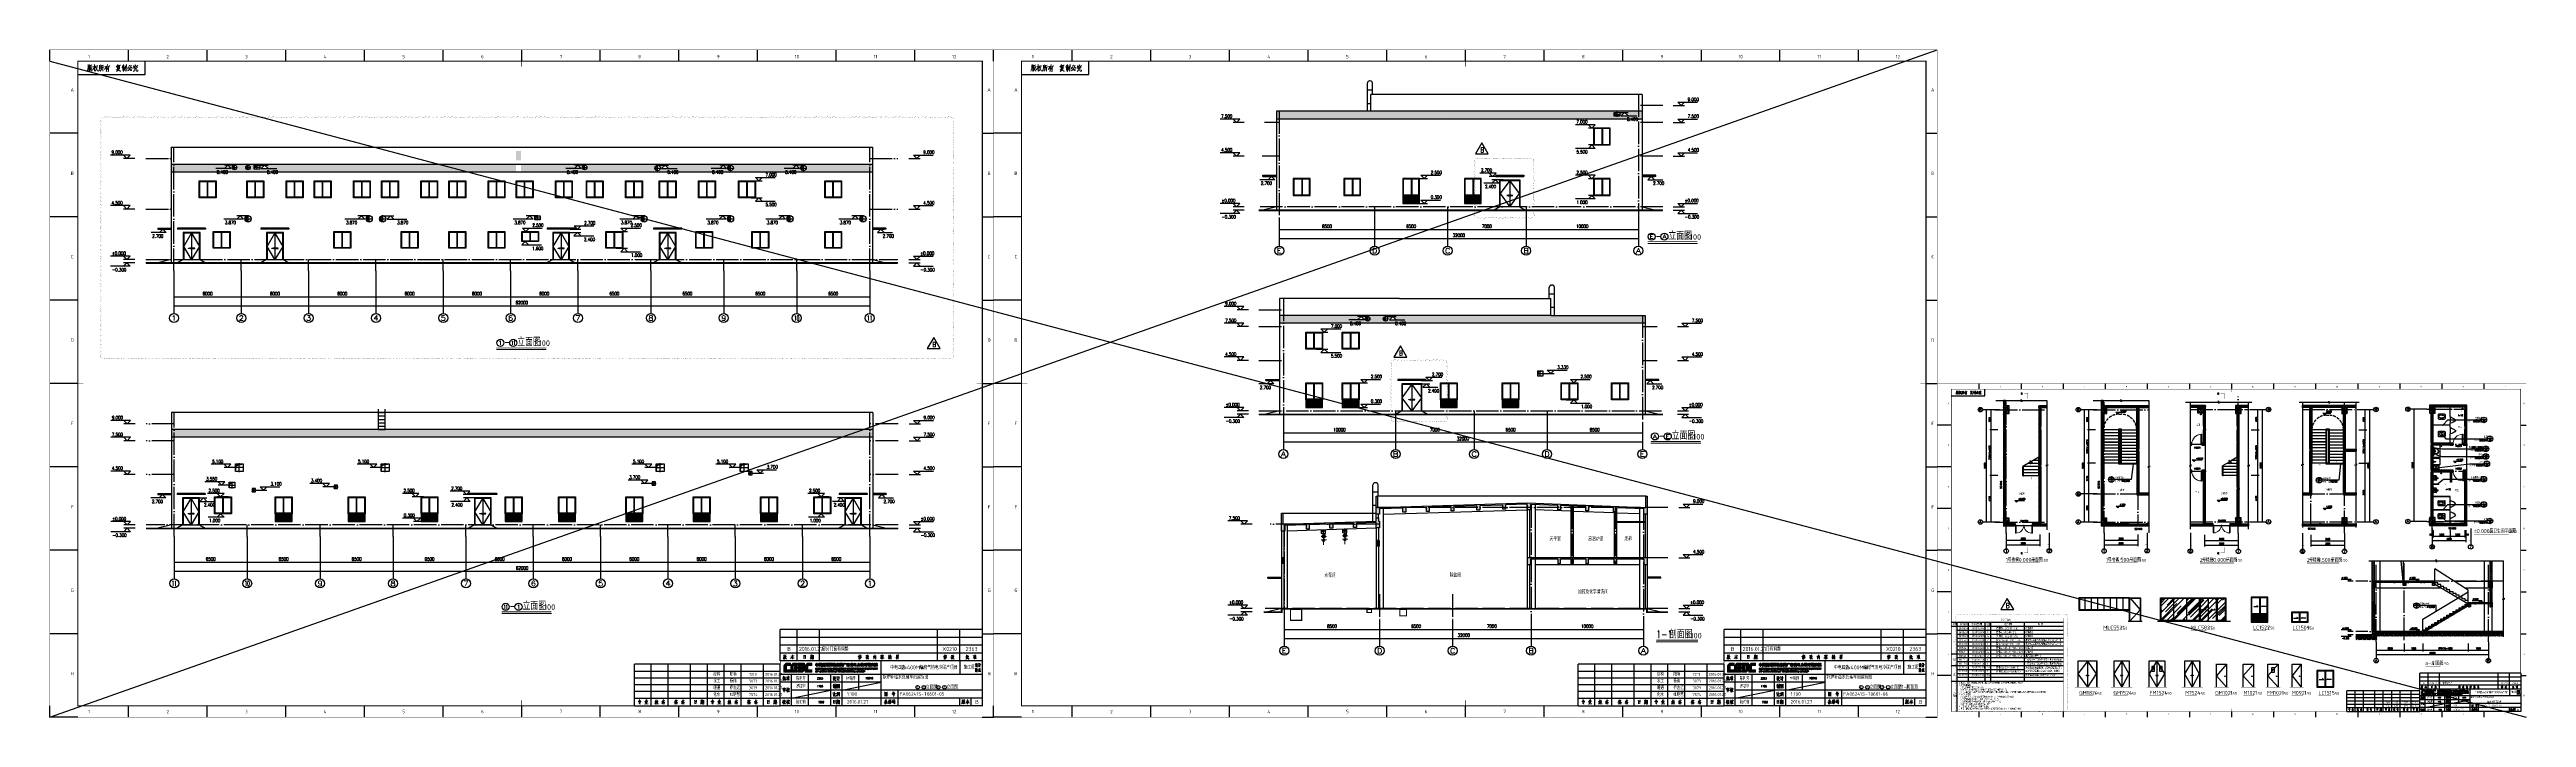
# Model space of a CAD drawing. Extents: x 93518 to 937116, y -359949 to 58022.
# Drawn here: x 684766 to 905504, y -188554 to -129104 of the extents above; entities that cross this region are included whole.
import ezdxf
from ezdxf.enums import TextEntityAlignment as Align

# ---------------------------------------------------------------- set-up
doc = ezdxf.new("R2010")
doc.units = 0
doc.header["$LTSCALE"] = 1000
doc.header["$MEASUREMENT"] = 0
for name, pattern in [('DASH', [0.35, 0.25, -0.1]), ('DGN Style 4', [10452.228719, 5222.850078, -2611.425039, 6.528563, -2611.425039]), ('DOTE', [2.42, 2, -0.2, 0.02, -0.2])]:
    doc.linetypes.add(name, pattern=pattern)
doc.layers.get('0').update_dxf_attribs({"color": 8, "linetype": 'CONTINUOUS'})
doc.layers.get('Defpoints').update_dxf_attribs({"color": 8, "linetype": 'CONTINUOUS'})
for name, color, linetype in [('-人员定位', 6, 'CONTINUOUS'), ('5', 8, 'CONTINUOUS'), ('AXIS', 8, 'CONTINUOUS'), ('AXIS_TEXT', 8, 'CONTINUOUS'), ('COLUMN', 8, 'CONTINUOUS'), ('DIM_ELEV', 8, 'CONTINUOUS'), ('DIM_IDEN', 8, 'CONTINUOUS'), ('DIM_SYMB', 8, 'CONTINUOUS'), ('DOTE', 8, 'DOTE'), ('D洞口', 8, 'CONTINUOUS'), ('E_WINDOW', 8, 'CONTINUOUS'), ('HQ1', 8, 'CONTINUOUS'), ('HQ2', 8, 'CONTINUOUS'), ('LATRINE', 8, 'CONTINUOUS'), ('PUB_HATCH', 8, 'CONTINUOUS'), ('PUB_TAB', 8, 'CONTINUOUS'), ('PUB_TEXT', 8, 'CONTINUOUS'), ('STAIR', 8, 'CONTINUOUS'), ('Version', 8, 'CONTINUOUS'), ('WALL', 8, 'CONTINUOUS'), ('water', 8, 'CONTINUOUS'), ('WINDOW', 8, 'CONTINUOUS'), ('WINDOW_TEXT', 8, 'CONTINUOUS'), ('填充', 8, 'CONTINUOUS'), ('洁具', 8, 'CONTINUOUS'), ('设备间', 8, 'CONTINUOUS'), ('门窗', 8, 'CONTINUOUS')]:
    doc.layers.add(name, color=color, linetype=linetype)
doc.styles.add('_HZTXT', font='standard.shx', dxfattribs={"width": 0.8, "bigfont": 'haiwenhz.shx'})
doc.styles.add('_TCH_AXIS', font='complex.shx', dxfattribs={"bigfont": 'GBCBIG.shx'})
doc.styles.add('_TCH_DIM', font='simplex.shx', dxfattribs={"bigfont": 'gbcbig.shx'})
doc.styles.add('_TCH_DIM_T3', font='simplex.shx', dxfattribs={"width": 0.705882, "bigfont": 'gbcbig.shx'})
doc.styles.add('_TCH_LABEL', font='COMPLEX', dxfattribs={"bigfont": 'GBCBIG'})
doc.styles.add('_TCH_WINDOW', font='simplex.shx', dxfattribs={"bigfont": 'gbcbig.shx'})
doc.styles.add('COMPLEX', font='geditxt.shx', dxfattribs={"bigfont": 'hztxt1.shx'})
doc.styles.add('DIM_FONT', font='simplex.shx', dxfattribs={"width": 0.7, "bigfont": 'gbcbig.shx'})
doc.styles.add('HZ', font='geditxt.shx', dxfattribs={"width": 0.8, "bigfont": 'dxt.shx'})
doc.styles.get("Standard").update_dxf_attribs({"font": 'GBENOR', "bigfont": 'GBCBIG'})
doc.dimstyles.new('_TCH_ARCH&&100', dxfattribs={"dimtxt": 297.5, "dimasz": 100, "dimexe": 250, "dimexo": 300, "dimgap": 126.25, "dimtad": 1, "dimdec": 0, "dimzin": 0, "dimdsep": 46, "dimtxsty": '_TCH_DIM_T3', "dimblk": 'ARCHTICK', "dimcen": 0.09, "dimclrt": 7, "dimazin": 2, "dimtfac": 1, "dimtdec": 0, "dimtix": 1, "dimtmove": 2, "dimatfit": 3, "dimfxl": 0, "dimtolj": 1, "dimtzin": 0, "dimarcsym": 0})
doc.dimstyles.new('_TCH_ARCH&&50', dxfattribs={"dimtxt": 148.75, "dimasz": 50, "dimexe": 125, "dimexo": 150, "dimgap": 63.125, "dimtad": 1, "dimdec": 0, "dimzin": 0, "dimdsep": 46, "dimtxsty": '_TCH_DIM_T3', "dimblk": 'ARCHTICK', "dimcen": 0.09, "dimclrt": 7, "dimazin": 2, "dimtfac": 1, "dimtdec": 0, "dimtix": 1, "dimtmove": 2, "dimatfit": 3, "dimfxl": 0, "dimtolj": 1, "dimtzin": 0, "dimarcsym": 0})
pattern_1 = [(45, (0, 0), (-88.388348, 88.388348), []), (50, (0, 0), (358.63009, -31.37607), [37.5, -412.5]), (355, (0, 0), (-69.37567, 376.09607), [30, -330]), (100.4514, (29.9, -2.6), (289.25469, 344.71977), [31.8701, -350.57106]), (46.1842, (0, 100), (533.62052, -82.7595), [56.25, -618.75]), (96.6356, (44.47, 93.1), (467.33135, 487.05894), [47.80514, -525.8565]), (351.1842, (0, 100), (467.33097, 487.0593), [45, -495]), (21, (50, 75), (298.45353, -201.309445), [37.5, -412.5]), (326, (50, 75), (121.65767, 362.57502), [30, -330]), (71.4514, (74.87, 58.22), (420.11131, 161.26525), [31.8701, -350.57106]), (37.5, (0, 0), (6.079928, 166.446927), [0, -326, 0, -335, 0, -331.25]), (7.5, (0, 0), (131.53477, 197.205856), [0, -191, 0, -318.5, 0, -126.25]), (327.5, (-111.5, 0), (266.911218, -11.277436), [0, -125, 0, -390, 0, -517.5]), (317.5, (-161.5, 0), (291.593085, 50.05249), [0, -162.5, 0, -259, 0, -367.5])]
pattern_2 = [(45, (0, 47.75), (-47.022601, 47.022601), [])]
pattern_3 = [(45, (172997.23, -1395.83), (-88.388348, 88.388348), []), (50, (172997.23, -1395.83), (358.63009, -31.37607), [37.5, -412.5]), (355, (172997.23, -1395.83), (-69.37567, 376.09607), [30, -330]), (100.4514, (173027.12, -1398.45), (289.25469, 344.71977), [31.8701, -350.57106]), (46.1842, (172997.23, -1295.83), (533.62052, -82.7595), [56.25, -618.75]), (96.6356, (173041.7, -1302.73), (467.33135, 487.05894), [47.80514, -525.8565]), (351.1842, (172997.23, -1295.83), (467.33097, 487.0593), [45, -495]), (21, (173047.23, -1320.83), (298.45353, -201.30945), [37.5, -412.5]), (326, (173047.23, -1320.83), (121.65767, 362.57502), [30, -330]), (71.4514, (173072.1, -1337.6), (420.11131, 161.26525), [31.8701, -350.57106]), (37.5, (172997.23, -1395.83), (6.079928, 166.446927), [0, -326, 0, -335, 0, -331.25]), (7.5, (172997.23, -1395.83), (131.53477, 197.205856), [0, -191, 0, -318.5, 0, -126.25]), (327.5, (172885.73, -1395.83), (266.911218, -11.277436), [0, -125, 0, -390, 0, -517.5]), (317.5, (172835.73, -1395.83), (291.593085, 50.05249), [0, -162.5, 0, -259, 0, -367.5])]

# ---------------------------------------------------------------- blocks, each defined once
blk = doc.blocks.new('GEDI_WK_A1')
at = {"color": 3}
for p, q in [((0, 584), (0, 594)), ((70.1, 584), (70.1, 594)), ((85, 572), (85, 584)), ((140.2, 584), (140.2, 594)), ((210.2, 584), (210.2, 594)), ((280.3, 584), (280.3, 594)), ((350.4, 584), (350.4, 594)), ((420.5, 584), (420.5, 594)), ((490.6, 584), (490.6, 594)), ((560.7, 584), (560.7, 594)), ((630.8, 584), (630.8, 594)), ((700.8, 584), (700.8, 594)), ((770.9, 584), (770.9, 594)), ((25, 572), (85, 572)), ((25, 519.8), (0, 519.8)), ((831, 519.8), (841, 519.8)), ((25, 445.5), (0, 445.5)), ((831, 445.5), (841, 445.5)), ((25, 371.2), (0, 371.2)), ((831, 371.2), (841, 371.2)), ((25, 297), (0, 297)), ((831, 297), (841, 297)), ((25, 222.8), (0, 222.8)), ((831, 222.8), (841, 222.8)), ((25, 148.5), (0, 148.5)), ((831, 148.5), (841, 148.5)), ((25, 74.2), (0, 74.2)), ((831, 74.2), (841, 74.2)), ((0, 0), (0, 10)), ((25, 0), (0, 0)), ((70.1, 0), (70.1, 10)), ((140.2, 0), (140.2, 10)), ((210.2, 0), (210.2, 10)), ((280.3, 0), (280.3, 10)), ((350.4, 0), (350.4, 10)), ((420.5, 0), (420.5, 10)), ((490.6, 0), (490.6, 10)), ((560.7, 0), (560.7, 10)), ((630.8, 0), (630.8, 10)), ((700.8, 0), (700.8, 10)), ((770.9, 0), (770.9, 10)), ((831, 0), (841, 0))]:
    blk.add_line(p, q, dxfattribs=at)
for points, const_width in [([(0, 0), (841, 0), (841, 594), (0, 594)], 0.1), ([(25, 10), (831, 10), (831, 584), (25, 584)], 1)]:
    blk.add_lwpolyline(points, close=True, dxfattribs=dict(at, const_width=const_width))
at = {"color": 3, "const_width": 0.5}
for points in [[(420.5, 579), (420.5, 594)], [(30, 297), (0, 297)], [(826, 297), (841, 297)], [(420.5, 0), (420.5, 15)]]:
    blk.add_lwpolyline(points, dxfattribs=at)
at = {"color": 3}
for s, p in [('1', (35, 588)), ('2', (105.1, 588)), ('3', (175.2, 588)), ('4', (245.3, 588)), ('5', (315.4, 588)), ('6', (385.5, 588)), ('7', (455.5, 588)), ('8', (525.6, 588)), ('9', (595.7, 588)), ('10', (665.8, 588)), ('11', (735.9, 588)), ('12', (806, 588)), ('1', (35, 5)), ('2', (105.1, 5)), ('3', (175.2, 5)), ('4', (245.3, 5)), ('5', (315.4, 5)), ('6', (385.5, 5)), ('7', (455.5, 5)), ('8', (525.6, 5)), ('9', (595.7, 5)), ('10', (665.8, 5)), ('11', (735.9, 5)), ('12', (806, 5))]:
    blk.add_text(s, height=3, dxfattribs=at).set_placement(p, align=Align.MIDDLE)
for s, p in [('A', (20, 556.9)), ('A', (837, 556.9)), ('B', (20, 482.6)), ('B', (837, 482.6)), ('C', (20, 408.4)), ('C', (837, 408.4)), ('D', (20, 334.1)), ('D', (837, 334.1)), ('E', (20, 259.9)), ('E', (837, 259.9)), ('F', (20, 185.6)), ('F', (837, 185.6)), ('G', (20, 111.4)), ('G', (837, 111.4)), ('H', (20, 37.1)), ('H', (837, 37.1))]:
    blk.add_text(s, height=3, dxfattribs=at).set_placement(p, align=Align.CENTER)
blk = doc.blocks.new('GEDI_Copyright_2012')
at = {"color": 7, "lineweight": 0}
for points in [[(9, -3.4), (9.1, -3.8), (9.1, -5), (9.1, -5.9), (9, -6.7), (8.9, -7.3), (8.7, -8), (8.5, -8.5), (8.2, -8.9)], [(9.1, -6.4), (10, -6.3), (9.9, -6.1), (9.9, -8.4), (9.9, -8.1), (9.9, -7.7)], [(9.2, -5.5), (10.4, -5.3)], [(10.8, -3.5), (10.9, -4), (10.9, -4.7), (10.8, -5.5), (10.7, -6.3), (10.6, -7), (10.5, -7.7), (10.3, -8.2), (10.1, -8.7), (9.8, -9.1)], [(9.9, -3.1), (10, -3.4), (10, -5.3)], [(11.2, -5.4), (12.6, -5.1), (12.5, -4.9), (12.3, -5.6), (12, -6.4), (11.7, -7), (11.5, -7.6), (11, -8.2), (10.6, -8.7), (10.3, -9)], [(12.4, -3.2), (12.3, -3.4), (11.5, -3.9), (11, -4.1)], [(11.2, -6.1), (12.3, -8.6), (13.1, -8.7), (12.4, -8.6), (12.2, -8.3)], [(14.7, -4.9), (14.4, -5.7), (14.1, -6.4), (13.7, -7.1), (13.4, -7.6), (13.4, -7.8)], [(13.6, -5.1), (15.4, -4.7)], [(14.6, -3.1), (14.8, -3.4), (14.8, -3.3), (14.7, -9.1), (14.7, -8.7), (14.7, -8.1)], [(14.7, -5.6), (15.3, -6), (15.4, -6.3)], [(15.7, -4.5), (17.5, -4.2), (17.4, -4), (17.3, -4.7), (17.1, -5.4), (16.9, -5.9), (16.8, -6.4), (16.5, -6.9), (16.2, -7.5), (15.9, -8), (15.6, -8.4), (15.3, -8.7), (15, -9)], [(15.6, -5.2), (15.9, -5.3), (17.4, -8.7), (18.2, -8.8), (17.4, -8.6), (17.1, -8.1)], [(20.7, -3.4), (20.5, -3.5), (19.4, -4.1), (19.3, -3.7), (19.4, -4.1), (19.4, -5.4), (19.4, -6.2), (19.3, -6.8), (19.2, -7.3), (19.1, -7.8), (18.9, -8.3), (18.7, -8.7), (18.5, -9)], [(19.5, -6.4), (19.6, -6.3), (20.5, -6.2), (20.4, -6.2), (20.5, -4.7), (20.6, -4.9), (19.4, -5.1)], [(22.7, -3.6), (22, -4), (21.3, -4.1), (21.3, -3.7), (21.3, -4.3), (21.3, -4.9), (21.3, -5.6), (21.2, -6.1), (21.1, -6.6), (21.1, -7.2), (20.9, -7.6), (20.7, -7.9), (20.5, -8.2), (20.3, -8.5), (20.1, -8.8), (19.9, -9)], [(21.3, -5.5), (23.2, -5.2), (23.1, -5.2), (22.9, -5.3)], [(22.3, -5.4), (22.3, -9.1), (22.2, -8.9), (22.3, -8.5)], [(26.3, -3), (26.3, -3.2), (26, -4.1), (25.8, -4.7), (25.5, -5.1), (25, -5.8), (24.4, -6.6), (23.9, -7.1), (23.6, -7.4)], [(24, -4.8), (28.4, -4.4), (28.1, -4.3)], [(25.3, -5.5), (25.4, -5.7), (25.4, -9), (25.4, -9.3), (25.3, -9), (25.4, -8.7)], [(25.4, -5.7), (27.4, -5.5), (27.4, -5.4), (27.5, -5.5), (27.4, -5.6), (27.4, -9.1), (27.3, -9.3), (26.7, -8.6), (27.3, -9.2)], [(27, -6.6), (25.5, -6.7)], [(25.5, -7.7), (27, -7.5)], [(28.1, -4.3), (27.8, -4.5)], [(35.5, -3), (35.5, -3.2), (35, -4.2), (34.5, -4.8), (34.3, -5.2), (34.1, -5.5)], [(35.7, -6.4), (35.7, -6.5), (35, -7.4), (34.6, -7.8), (34.3, -8)], [(35.6, -6.9), (35.7, -7), (37.3, -6.7), (37.2, -6.5), (36.8, -7.3), (36.5, -7.7), (36.2, -8), (35.7, -8.4), (35.3, -8.7), (34.8, -9), (34.3, -9.2)], [(35.1, -4.1), (36.3, -3.9), (37.9, -3.7), (37.7, -3.6), (37.5, -3.7)], [(35.2, -4.4), (35.3, -4.7), (35.3, -5.6), (35.3, -6.4), (35.3, -6.2), (37.2, -5.9), (37.1, -5.9), (37.1, -4.2), (37.3, -4.4), (35.3, -4.7)], [(36.6, -5.3), (35.4, -5.5)], [(35.5, -7.4), (35.6, -7.4), (37.6, -9), (38.3, -8.9), (37.6, -8.9), (37.3, -8.8)], [(39.3, -5.6), (42.1, -5.3), (42, -5.3), (41.9, -5.3), (41.7, -5.4)], [(40.1, -3.6), (40.2, -3.9), (39.8, -4.9), (39.7, -5.2)], [(39.9, -6.1), (40, -6.7), (40, -6.8), (40, -8.3), (40, -8), (40, -7.7)], [(40, -6.6), (41.9, -6.3), (41.8, -6.1), (41.7, -6.5), (41.7, -7.2), (41.6, -7.6), (41.6, -7.9), (41.4, -8.1), (41.1, -7.6), (41.5, -8)], [(40.1, -4.5), (41.7, -4.3)], [(40.8, -3), (40.8, -3.3), (40.8, -9.2), (40.7, -8.9), (40.8, -8.5)], [(42.3, -4.3), (42.4, -4.6), (42.4, -7.3), (42.3, -6.8), (42.4, -6.5)], [(43.1, -3.1), (43.2, -3.4), (43.1, -8.2), (43.1, -8.5), (43.1, -8.8), (43.1, -8.9), (43, -9), (42.4, -8.2), (43.1, -8.9)], [(47.4, -3.5), (47.4, -4), (47.2, -4.7), (47, -5.3), (46.7, -5.9), (46.5, -6.5), (46.2, -6.9), (45.9, -7.4), (45.5, -7.8), (45.1, -8.1), (44.7, -8.5), (44.2, -8.7)], [(44.7, -5.4), (44.6, -5.9), (44.5, -6.5), (44.4, -6.8), (44.2, -7)], [(45.3, -4.9), (45.4, -5.6), (45.6, -6.2), (45.8, -6.7), (46, -7.2), (46.2, -7.6), (46.6, -7.9), (47, -8.3), (47.5, -8.4), (47.8, -8.5), (47.9, -8.5), (47.7, -7.8), (47.6, -7.1), (47.8, -8.5)], [(45.8, -3.5), (46.1, -3.9), (46.2, -4.3), (46.3, -4.5), (46.3, -4.6)], [(47.6, -5.4), (48.1, -5.9), (48.4, -6.3), (48.5, -6.6)], [(51.2, -5.5), (51.2, -5.8), (51.1, -6.6), (51, -7), (50.8, -7.4), (50.7, -7.8), (50.5, -8.1), (50.3, -8.4), (50.1, -8.7), (49.8, -8.9), (49.4, -9.2)], [(50.9, -4.7), (50.8, -5), (50.4, -5.4), (50.1, -5.8), (49.8, -6), (49.6, -6.2)], [(50.1, -4), (50, -4.3), (49.9, -4.6), (49.9, -4.8), (49.8, -5), (49.7, -5), (50, -4.4), (53.3, -4.1), (53.2, -4), (52.8, -4.8)], [(50, -6.7), (52.2, -6.4), (52.1, -6.3), (52, -6.6), (51.9, -8.2), (52, -8.6), (52.1, -8.8), (52.2, -8.9), (52.4, -8.9), (52.6, -8.9), (53.2, -8.9), (53.4, -8.8), (53.5, -8.7), (53.4, -7.7), (53.4, -8.8)], [(51.2, -3), (51.5, -3.6), (51.5, -3.9)], [(51.8, -4.8), (52.3, -5.1), (52.7, -5.4), (52.8, -5.7), (52.9, -5.9)]]:
    blk.add_lwpolyline(points, dxfattribs=at)
blk = doc.blocks.new('GEDI_TQ_2012')
at = {"color": 2}
for p, q in [((0, 28), (-180, 28)), ((-170, 0), (-170, 28)), ((-155, 0), (-155, 28)), ((-135, 0), (-135, 28)), ((-125, 0), (-125, 28)), ((-110, 14), (-110, 28)), ((-90, 0), (-90, 40)), ((-20, 40), (-20, 28)), ((-90, 21), (-180, 21)), ((0, 7), (-180, 7)), ((0, 14), (-170, 14)), ((-75, 0), (-75, 14)), ((-20, 0), (-20, 7)), ((-10, 0), (-10, 7))]:
    blk.add_line(p, q, dxfattribs=at)
at = {"color": 7}
for p, q in [((0, 40), (0, 0)), ((0, 0), (-180, 0))]:
    blk.add_line(p, q, dxfattribs=at)
at = {"color": 2, "const_width": 0.8}
for points in [[(-180, 40), (0, 40)], [(-180, 0), (-180, 40)]]:
    blk.add_lwpolyline(points, dxfattribs=at)
at = {"color": 7, "lineweight": 0}
for points in [[(-178, 25.1), (-177.9, 25.1), (-176.9, 25.4)], [(-177.9, 24.1), (-176.9, 24.7)], [(-177.4, 26.5), (-177.3, 26.2), (-177.4, 22.8), (-177.4, 22.7), (-177.8, 23), (-177.4, 22.8)], [(-176.7, 25.9), (-176.6, 25.8), (-176.7, 23), (-176.8, 23), (-176.2, 23.5)], [(-176.2, 24.7), (-176.6, 24.5)], [(-176, 26.3), (-175.9, 26.1), (-176, 23.7), (-176, 23.4), (-176, 23.2), (-175.9, 23), (-175.9, 22.9), (-175.8, 22.8), (-175.7, 22.8), (-175.6, 22.8), (-175.5, 22.8), (-175.3, 22.8), (-175.2, 22.8), (-175.1, 22.8), (-175.2, 23.7), (-175.2, 22.8), (-175.2, 22.8)], [(-175.3, 25.2), (-175.4, 25), (-176, 24.2)], [(-174.6, 25.9), (-174.3, 25.6), (-174.2, 25.3)], [(-174.6, 23.8), (-174.6, 23.8), (-174.3, 23.5), (-173.8, 25.3)], [(-173.1, 26.7), (-173.1, 26.5), (-173.3, 25.8), (-173.5, 25.3), (-173.8, 24.8)], [(-173.4, 25.5), (-173.3, 23.3), (-173.4, 22.8), (-173.4, 22.5), (-173.4, 22.8)], [(-173.2, 25.4), (-171.8, 25.6), (-171.9, 25.7), (-172.2, 25.6), (-172.6, 25.5), (-172.6, 23.1)], [(-173.1, 24.7), (-172, 24.8)], [(-173.1, 23.1), (-171.7, 23.2)], [(-173, 23.9), (-172, 24.1)], [(-172.7, 26.7), (-172.5, 26.1), (-172.5, 26), (-172.4, 25.8)], [(-133.3, 24.8), (-132.6, 25), (-132.7, 25.1), (-132.7, 24.8), (-132.7, 23.1), (-132.9, 23), (-132.3, 23.7)], [(-132.9, 26.2), (-132.6, 25.8), (-132.5, 25.6)], [(-131.9, 24.4), (-130.8, 24.6), (-130.9, 24.7), (-131, 24.4), (-131.2, 24.1), (-131.3, 23.9), (-131.4, 23.6), (-131.7, 23.3), (-131.9, 23.1), (-132.2, 22.8), (-132.4, 22.7), (-132.5, 22.6)], [(-131.8, 26.3), (-131.8, 26), (-131.8, 25.7), (-131.8, 25.4), (-131.9, 25.1), (-132, 24.9), (-132.1, 24.7), (-132.3, 24.5)], [(-131.9, 24.1), (-131.9, 24.1), (-130.9, 22.7), (-130.3, 22.7), (-130.9, 22.8), (-131, 22.9)], [(-131.7, 26), (-131, 26.1), (-131.1, 26.2), (-131.1, 25.9), (-131.1, 25.7), (-131.1, 25.5), (-131.1, 25.3), (-131.1, 25.2), (-131.1, 25.1), (-130.9, 25), (-130.8, 25), (-130.6, 25), (-130.5, 25), (-130.4, 25.1)], [(-129.9, 24.9), (-129.2, 25), (-129.2, 25.1), (-129.3, 23), (-129.4, 22.9), (-128.6, 23.8)], [(-129.5, 26.4), (-129.3, 26), (-129.2, 25.9), (-129.1, 25.7)], [(-128.8, 24.9), (-127, 25), (-127.1, 25.1), (-127.3, 25)], [(-127.9, 26.4), (-127.9, 26.2), (-127.9, 22.4), (-127.9, 22.6), (-127.9, 23)], [(-6.3, 36.5), (-5.7, 36.7), (-5.8, 36.8), (-5.9, 36.5), (-5.9, 35), (-6, 34.9), (-5.5, 35.5)], [(-6.1, 33.5), (-6.1, 33.1), (-6.1, 30.2), (-6.1, 30.4), (-6.1, 30.7)], [(-6.1, 33.1), (-5.5, 33.2), (-5.5, 33.3), (-5.8, 32.5), (-5.8, 32.5), (-5.8, 32.4), (-5.7, 32.3), (-5.7, 32.2), (-5.6, 32), (-5.6, 31.9), (-5.6, 31.7), (-5.6, 31.6), (-5.6, 31.5), (-5.7, 31.4), (-5.9, 31.7)], [(-6, 37.8), (-5.7, 37.4), (-5.7, 37.2)], [(-5.1, 32.2), (-5.1, 32), (-5.1, 32), (-5.1, 31.8), (-5.2, 31.4), (-5.2, 31.2), (-5.3, 31), (-5.3, 30.8), (-5.4, 30.6), (-5.5, 30.4), (-5.6, 30.3), (-5.8, 30.2)], [(-5.3, 36.2), (-4.4, 36.4), (-4.5, 36.4), (-4.6, 36.2), (-4.7, 35.9), (-4.8, 35.7), (-4.9, 35.5), (-5.1, 35.2), (-5.3, 35), (-5.4, 34.8), (-5.6, 34.7), (-5.7, 34.6)], [(-5.2, 37.8), (-5.1, 37.6), (-5.1, 37.3), (-5.2, 37), (-5.3, 36.8), (-5.3, 36.6), (-5.4, 36.4), (-5.5, 36.3)], [(-4.9, 33.6), (-4.9, 33.5), (-4.9, 33.3), (-5, 33), (-5.1, 32.7), (-5.3, 32.5), (-5.4, 32.3), (-5.5, 32.1)], [(-5.3, 35.9), (-5.2, 35.9), (-4.4, 34.7), (-4, 34.7), (-4.4, 34.7), (-4.5, 34.9)], [(-5.1, 37.6), (-4.5, 37.6), (-4.6, 37.7), (-4.6, 37.5), (-4.6, 37.3), (-4.6, 37.1), (-4.6, 36.9), (-4.6, 36.8), (-4.6, 36.8), (-4.5, 36.7), (-4.4, 36.7), (-4.2, 36.7), (-4.2, 36.7), (-4.1, 36.8)], [(-4.9, 33.2), (-4.3, 32.1), (-4, 32), (-4.3, 32.1), (-4.4, 32.3)], [(-4.7, 32.3), (-4.7, 32.2), (-4.7, 32.1), (-4.7, 30.1), (-4.7, 30.3), (-4.7, 30.6)], [(-3.7, 36.6), (-3.1, 36.7), (-3.2, 36.8), (-3.2, 35), (-3.3, 34.9), (-2.7, 35.7)], [(-3.6, 31.1), (-2.7, 31.6)], [(-3.4, 37.9), (-3.2, 37.6), (-3.1, 37.4), (-3.1, 37.3)], [(-2.7, 33.3), (-2.9, 33.1), (-3.2, 33)], [(-3.2, 33.3), (-3.2, 33), (-3.2, 30.3), (-3.2, 30.5), (-3.2, 30.7)], [(-3.2, 32.5), (-2.7, 32.7)], [(-2.7, 32.1), (-3.2, 32)], [(-2.4, 31.9), (-2.4, 31.9), (-1.7, 32), (-1.8, 32), (-1.9, 31.7), (-1.9, 31.5), (-2, 31.4), (-2.1, 31.2), (-2.2, 31), (-2.3, 30.8), (-2.4, 30.7), (-2.6, 30.6), (-2.7, 30.5), (-2.8, 30.4), (-2.9, 30.3)], [(-2.8, 36.6), (-1.4, 36.7), (-1.5, 36.8), (-1.7, 36.7)], [(-2.4, 33.4), (-2.3, 33.1), (-2.4, 32.7), (-2.4, 32.5), (-2.4, 32.3), (-2.5, 32.2), (-2.5, 32.1), (-2.6, 32)], [(-2.5, 31.6), (-2.4, 31.6), (-1.7, 30.5), (-1.4, 30.5), (-1.7, 30.5), (-1.8, 30.6)], [(-2.3, 33.2), (-1.8, 33.3), (-1.8, 33.3), (-1.9, 33.1), (-1.9, 32.9), (-1.9, 32.6), (-1.9, 32.5), (-1.9, 32.4), (-1.8, 32.3), (-1.7, 32.3), (-1.5, 32.3)], [(-2.2, 38), (-2.2, 37.8), (-2.2, 34.4), (-2.2, 34.6), (-2.2, 34.9)], [(-177.4, 4.2), (-177.6, 3.7), (-177.8, 3.4), (-178, 3), (-178.2, 2.7)], [(-177, 4.4), (-178.1, 4.2)], [(-177.7, 15.7), (-177.7, 15.4), (-177.8, 15.2), (-177.8, 15), (-177.9, 14.8)], [(-177.7, 15.4), (-175.2, 15.6), (-175.3, 15.7), (-175.6, 15.1)], [(-177.5, 5.5), (-177.4, 5.3), (-177.4, 5.4), (-177.4, 1.5), (-177.5, 1.7), (-177.4, 2.1)], [(-177.4, 14.9), (-177.4, 14.6), (-177.3, 13.1), (-177.3, 13.4), (-175.9, 13.5), (-176.1, 13.5), (-176.4, 13.5)], [(-177.4, 4), (-177, 3.6)], [(-175.9, 13.5), (-175.8, 13.3), (-175.6, 14.9), (-175.6, 14.8), (-177.3, 14.6)], [(-175.9, 3.7), (-175.9, 3.5), (-176.1, 3), (-176.2, 2.7), (-176.4, 2.4), (-176.6, 2.1), (-176.8, 1.9), (-176.9, 1.7), (-177.2, 1.5)], [(-177.1, 14), (-176.1, 14.2)], [(-176.4, 4.2), (-176.4, 4), (-176.7, 3.5), (-176.9, 3.2), (-177, 3.1)], [(-176.8, 4.5), (-175.4, 4.7), (-175.5, 4.7), (-175.6, 4.7)], [(-176.7, 16.3), (-176.5, 16), (-176.5, 15.7)], [(-176.7, 3.3), (-176.6, 3.2), (-175.6, 1.7), (-175.1, 1.7), (-175.6, 1.8), (-175.7, 1.9)], [(-176.6, 15.3), (-176.5, 15.2), (-176.6, 12.2), (-176.6, 12.5), (-176.6, 12.9)], [(-176.4, 5.5), (-176.2, 5.2), (-176.1, 5), (-176.1, 4.8)], [(-175.9, 4.2), (-175.6, 3.9), (-175.5, 3.7), (-175.4, 3.5)], [(-173.9, 14.9), (-174.1, 14.4), (-174.3, 14), (-174.5, 13.7), (-174.7, 13.4)], [(-173.5, 15.1), (-174.6, 14.9)], [(-173.8, 4.1), (-174, 3.6), (-174.2, 3.2), (-174.4, 2.9), (-174.6, 2.6)], [(-173.4, 4.4), (-174.5, 4.2)], [(-174, 16.3), (-173.9, 16.1), (-173.9, 16.1), (-173.9, 12.3), (-173.9, 12.6), (-173.9, 12.9)], [(-173.9, 14.7), (-173.5, 14.3)], [(-173.9, 5.5), (-173.8, 5.4), (-173.8, 5.4), (-173.8, 1.5), (-173.8, 1.8), (-173.8, 2.1)], [(-173.8, 3.9), (-173.4, 3.5)], [(-172, 14.2), (-172.1, 13.9), (-172.4, 13.4), (-172.8, 13.1), (-173.1, 12.7), (-173.4, 12.5), (-173.7, 12.3)], [(-172, 3.4), (-172, 3.2), (-172.4, 2.7), (-172.7, 2.3), (-173.1, 2), (-173.4, 1.7), (-173.6, 1.5)], [(-172.2, 14.8), (-172.2, 14.7), (-172.6, 14.2), (-172.6, 14.1), (-172.9, 13.8), (-173.1, 13.5), (-173.4, 13.2)], [(-172.1, 4.1), (-172.2, 3.9), (-172.5, 3.4), (-172.5, 3.4), (-172.8, 3.1), (-173.1, 2.7), (-173.4, 2.4)], [(-173.2, 15.1), (-171.7, 15.4), (-171.8, 15.4), (-172, 15.3)], [(-172.7, 15.2), (-172.7, 15), (-173.2, 14.2), (-173.2, 14.2), (-172.4, 14.4)], [(-173.2, 4.4), (-171.6, 4.7), (-171.7, 4.7), (-172, 4.6)], [(-172.6, 4.4), (-172.6, 4.2), (-173.1, 3.5), (-173.2, 3.4), (-172.3, 3.7)], [(-172.8, 16.2), (-172.6, 15.9), (-172.5, 15.7), (-172.6, 15.6)], [(-172.7, 5.5), (-172.5, 5.1), (-172.5, 5), (-172.5, 4.9)], [(-172.5, 13.3), (-172, 12.7), (-171.9, 12.5), (-172, 12.8)], [(-172.5, 2.5), (-171.9, 2), (-171.8, 1.7), (-172, 2)], [(-133.1, 17.9), (-131.2, 18.1), (-131.3, 18.1), (-131.4, 18.1), (-131.5, 18)], [(-132.9, 12), (-132.6, 11.8), (-132.8, 11.8), (-132.7, 8.7), (-132.9, 8.6), (-131.8, 9.4)], [(-132.5, 19.2), (-132.5, 19), (-132.7, 18.3), (-132.8, 18.1)], [(-132.7, 17.5), (-132.6, 17.2), (-132.6, 17.1), (-132.6, 16.1), (-132.6, 16.3), (-132.6, 16.5)], [(-132.6, 17.2), (-131.3, 17.4), (-131.4, 17.5), (-131.5, 17.3), (-131.5, 16.8), (-131.5, 16.6), (-131.6, 16.4), (-131.6, 16.3), (-131.9, 16.6), (-131.6, 16.3)], [(-132.6, 10.4), (-132, 10.6)], [(-132.6, 5.2), (-132.5, 4.9), (-132.5, 4.1), (-132.5, 3.4), (-132.5, 3.3), (-132.5, 2.8), (-132.5, 2.1), (-132.5, 2.3), (-131.4, 2.5), (-131.2, 2.3), (-131.1, 2.6), (-131.1, 3), (-131.1, 3.7), (-131, 4.5), (-131, 5.1), (-131, 5.1), (-132.5, 4.8)], [(-132.5, 18.6), (-131.5, 18.7)], [(-132.5, 3.6), (-131.4, 3.8), (-131.5, 3.9), (-131.7, 3.7)], [(-132.1, 19.6), (-132, 19.4), (-132.1, 15.5), (-132.1, 15.7), (-132.1, 16)], [(-131.7, 12.3), (-131.5, 12.1), (-131.6, 12.2), (-131.6, 11.5), (-131.6, 10.8), (-131.6, 10.2), (-131.6, 9.7), (-131.6, 9.7), (-131.6, 9.5), (-131.6, 8.9), (-131.5, 8.7), (-131.4, 8.6), (-131.1, 8.6), (-130.6, 8.6), (-130.3, 8.7), (-130.2, 8.7), (-130.3, 9.6)], [(-131.6, 10), (-130.8, 10.8), (-130.6, 11.1)], [(-131.1, 18.7), (-131, 18.6), (-131, 16.7), (-131.1, 17.1), (-131, 17.3)], [(-130.6, 19.5), (-130.5, 19.3), (-130.5, 16.2), (-130.5, 16), (-130.6, 15.8), (-130.6, 15.7), (-130.7, 15.7), (-131, 16.2), (-130.6, 15.7)], [(-130.1, 4.6), (-128.4, 4.8)], [(-130.1, 2.7), (-128.4, 3), (-128.5, 3), (-128.6, 2.9)], [(-129.5, 2.5), (-129.5, 2.4), (-129.8, 2), (-130, 1.8), (-130.1, 1.6)], [(-129.1, 12.3), (-129.1, 12.1), (-129.4, 11.4), (-129.7, 11), (-129.9, 10.6)], [(-129.6, 19.4), (-129.6, 19), (-129.5, 15.6), (-129.6, 16), (-127.6, 16), (-127.7, 16), (-128, 16)], [(-129.6, 19), (-127.2, 19.2), (-127.3, 19.3), (-127.4, 19), (-127.4, 16.1), (-127.4, 15.7), (-127.6, 16)], [(-129.6, 5.5), (-129.6, 5.3), (-129.6, 2.8)], [(-129.5, 4), (-129, 4.1)], [(-129.5, 3.5), (-129.1, 3.6)], [(-128.8, 18.5), (-128.7, 18.5), (-127.9, 18.6), (-128, 18.7), (-128.3, 18), (-128.6, 17.7), (-128.9, 17.4), (-129.1, 17.2), (-129.4, 17)], [(-129.4, 11.4), (-129.4, 8.6), (-129.4, 8.8), (-129.4, 8.9), (-129.4, 9.2)], [(-128.6, 19), (-128.6, 18.8), (-128.9, 18.3), (-129.2, 17.9), (-129.3, 17.8)], [(-128.6, 11.5), (-128.6, 11.5), (-128.7, 11), (-128.8, 10.6), (-129, 10.3), (-129.1, 10.1)], [(-128.6, 10.9), (-128, 11), (-128.1, 11.1), (-128.1, 10.8), (-128.2, 10.4), (-128.3, 10.2), (-128.4, 9.9), (-128.6, 9.7), (-128.7, 9.4), (-128.8, 9.2), (-129, 9), (-129.1, 8.9)], [(-129.1, 2.6), (-128.8, 2.2), (-128.8, 2.1), (-128.9, 2.4)], [(-129, 11.6), (-129, 11.6), (-128.9, 11.6), (-127.9, 11.8), (-128, 11.8), (-128.2, 11.7)], [(-128.9, 10.4), (-128.6, 10.2), (-128.6, 10.1)], [(-128.8, 5.7), (-128.8, 5.5), (-128.9, 2.9)], [(-128.8, 18.1), (-128.8, 18.1), (-127.9, 17.3), (-127.6, 17.3), (-127.9, 17.3), (-128, 17.4)], [(-128.8, 16.7), (-128.4, 16.5), (-128.3, 16.4)], [(-128.2, 5.2), (-128.1, 4.9), (-128.1, 4.1), (-128.1, 3.3), (-128.2, 2.9), (-128.3, 2.3), (-128.5, 2), (-128.8, 1.5)], [(-128.7, 17.3), (-128.4, 17.1), (-128.3, 16.9)], [(-128.1, 4.8), (-127.3, 5), (-127.4, 5.1), (-127.4, 4.1), (-127.4, 4), (-127.3, 2.5), (-127.4, 2), (-127.4, 1.6), (-127.4, 1.5), (-127.8, 2), (-127.4, 1.7)], [(-128.1, 4), (-127.6, 4.1)], [(-128.1, 3.1), (-128.1, 3.1), (-127.6, 3.3)], [(-127.4, 12.3), (-127.2, 12.1), (-127.3, 12.1), (-127.3, 8.9), (-127.3, 8.8), (-127.3, 8.6), (-127.4, 8.6), (-127.8, 9.1), (-127.4, 8.6), (-127.3, 8.7)], [(-127.8, 11.4), (-127.7, 11.3), (-127.8, 11.3), (-127.8, 9.7), (-127.8, 9.9), (-127.8, 10.1)], [(-86.3, 4.8), (-85.2, 5.1), (-85.3, 5.1), (-85.4, 5), (-85.5, 4.7), (-85.7, 4.4), (-85.9, 4.2), (-86.1, 4), (-86.3, 3.8), (-86.5, 3.6), (-86.8, 3.4), (-87, 3.3), (-87.2, 3.2), (-87.4, 3.1), (-87.5, 3.1)], [(-86.3, 2.8), (-86.7, 2.3), (-86.9, 2.1), (-87, 1.9), (-87.1, 1.9), (-87.2, 1.8)], [(-87.1, 12.4), (-87, 12), (-87, 8.6), (-87, 9), (-85, 9), (-85.1, 9), (-85.4, 9)], [(-87, 12), (-84.6, 12.2), (-84.7, 12.3), (-84.8, 12), (-84.8, 9), (-84.8, 8.7), (-85, 9)], [(-86.1, 5.7), (-86.1, 5.4), (-86.2, 5.1), (-86.4, 4.9), (-86.7, 4.5), (-86.9, 4.3), (-87, 4.2)], [(-86.1, 11.9), (-86.1, 11.8), (-86.3, 11.3), (-86.6, 10.9), (-86.8, 10.7)], [(-86.2, 11.4), (-86.1, 11.4), (-85.3, 11.5), (-85.4, 11.6), (-85.8, 11), (-86, 10.7), (-86.3, 10.4), (-86.5, 10.2), (-86.8, 10)], [(-86.8, 3.1), (-85, 3.2), (-85.1, 3.2), (-85.3, 3.2)], [(-85.9, 3.7), (-85.9, 1.5), (-86.5, 2.1), (-85.9, 1.6)], [(-86.4, 4.5), (-86.3, 4.5), (-86, 4.3), (-85.8, 4.1), (-85.5, 3.8), (-85.1, 3.6), (-84.9, 3.4), (-84.2, 3.3), (-84.8, 3.4), (-85.1, 3.6)], [(-86.3, 11.1), (-86.2, 11.1), (-85.3, 10.2), (-85, 10.2), (-85.3, 10.3), (-85.5, 10.4)], [(-86.2, 9.7), (-85.9, 9.5), (-85.7, 9.3)], [(-86.1, 10.3), (-85.8, 10), (-85.7, 9.9)], [(-85.9, 3.8), (-85.9, 3.7)], [(-85.6, 2.8), (-85.2, 2.5), (-85, 2.3), (-84.7, 1.9)], [(-83.1, 5.1), (-83.1, 4.2), (-83.1, 3.8), (-83.2, 3.5), (-83.2, 3.2), (-83.3, 2.9), (-83.4, 2.6), (-83.5, 2.4), (-83.7, 2.1), (-83.8, 2), (-83.9, 1.9)], [(-83.9, 3.8), (-82, 4), (-82.1, 4.1), (-82.3, 4)], [(-83.7, 5.1), (-82.2, 5.3), (-82.3, 5.3), (-82.5, 5.3)], [(-82.5, 5.2), (-82.5, 1.9), (-82.6, 2.1), (-82.5, 2.4)], [(-81.1, 3.6), (-81.1, 3.5), (-81.3, 3.2), (-81.4, 3), (-81.6, 2.7), (-81.8, 2.4), (-82, 2.1), (-82.2, 2), (-82.4, 1.8), (-82.6, 1.7)], [(-81.3, 4.6), (-81.3, 4.4), (-81.4, 4.2), (-81.6, 4), (-81.8, 3.7), (-82, 3.5), (-82.1, 3.3), (-82.3, 3.2)], [(-81.4, 5.6), (-81.4, 5.4), (-81.5, 5.2), (-81.7, 4.9), (-81.9, 4.7), (-82, 4.6), (-82.1, 4.4)], [(-79.7, 4.9), (-79.7, 4.8), (-80, 4.2), (-80.3, 3.7), (-80.5, 3.4), (-80.7, 3.2)], [(-80.6, 10.6), (-80.2, 10.6), (-79.5, 10.7), (-77.7, 10.9), (-77.9, 10.9), (-78.2, 10.9)], [(-80.4, 5), (-79.2, 5.1), (-79.3, 5.1), (-79.4, 5.1)], [(-80.1, 3.9), (-80.1, 2.6), (-80.1, 3), (-79.5, 3.1), (-79.5, 3), (-79.4, 4), (-79.4, 3.9), (-80.1, 3.8)], [(-79.8, 12.5), (-79.7, 12.1), (-79.7, 11), (-79.7, 11.3), (-78.4, 11.4), (-78.6, 11.4), (-78.6, 12.2), (-78.5, 12.4), (-78.5, 12.3), (-78.7, 12.2), (-79.7, 12.1)], [(-79.5, 10.7), (-79.7, 9.9), (-79.8, 10), (-78.3, 10.2), (-78.4, 10.3), (-78.4, 10.2), (-78.6, 9.6), (-78.7, 9.3), (-78.8, 9), (-78.9, 8.8), (-79, 8.6), (-79.1, 8.6), (-79.5, 9.3), (-79, 8.6)], [(-79.6, 2.6), (-78.2, 2.8), (-78.3, 2.9), (-78.5, 2.8)], [(-78.9, 4.8), (-79.1, 3.4), (-79.1, 3.5), (-77.6, 3.6), (-77.7, 3.8), (-77.7, 3.4), (-77.9, 2.7), (-78, 2.2), (-78.1, 1.9), (-78.2, 1.8), (-78.2, 1.7), (-78.6, 2.2), (-78.2, 1.8)], [(-79, 5.3), (-77.9, 5.4), (-78, 5.5), (-78.3, 3.6)], [(-18, 5.4), (-17.9, 5.1), (-17.9, 4.3), (-17.9, 3.7), (-18, 3.2), (-18.1, 2.8), (-18.2, 2.4), (-18.3, 2), (-18.5, 1.8)], [(-17.9, 4), (-17.1, 4.2)], [(-17.9, 3.4), (-17.3, 3.5), (-17.4, 3.6), (-17.4, 2.1), (-17.4, 2.3), (-17.4, 2.6)], [(-17.4, 5.6), (-17.4, 5.4), (-17.4, 4.1)], [(-16.8, 5.3), (-16.7, 5), (-16.7, 4.6), (-16.8, 4), (-16.9, 3.5), (-16.9, 3), (-17, 2.6), (-17.1, 2.2), (-17.3, 1.9), (-17.4, 1.7)], [(-16.5, 4.1), (-15.7, 4.3), (-15.7, 4.4), (-15.8, 4), (-16, 3.4), (-16.2, 3.1), (-16.4, 2.6), (-16.7, 2.2), (-16.9, 1.9), (-17.2, 1.7)], [(-15.7, 5.5), (-15.8, 5.4), (-16.3, 5.1), (-16.7, 4.9)], [(-16.6, 3.6), (-15.8, 2), (-15.3, 1.9), (-15.8, 2), (-15.9, 2.2)], [(-13.2, 4.4), (-13.5, 3.8), (-13.8, 3.3), (-14.1, 2.9), (-14.4, 2.6), (-14.8, 2.3)], [(-14.5, 4.3), (-11.7, 4.6), (-11.8, 4.6), (-12.2, 4.5)], [(-13.8, 2.6), (-12.4, 2.8), (-12.5, 2.8), (-12.8, 2.7)], [(-13.1, 5.7), (-13.1, 3), (-13.1, 1.6), (-13.1, 1.8), (-13.1, 2.2)], [(-13, 4.4), (-12.1, 2.7), (-11.5, 2.7), (-12.1, 2.7), (-12.3, 2.9)]]:
    blk.add_lwpolyline(points, dxfattribs=at)
for s, p in [('334455', (-127.9, 25)), ('445566', (-132.5, 2.3)), ('556677', (-87, 9))]:
    blk.add_text(s, height=0.0001).set_placement(p)
blk = doc.blocks.new('GEDI_Version_2012')
at = {"layer": 'Version', "color": 2}
for p, q in [((-180, 0), (-180, 28)), ((0, 28), (-180, 28)), ((-165, 0), (-165, 28)), ((-145, 0), (-145, 28)), ((-40, 0), (-40, 28)), ((-20, 0), (-20, 28)), ((0, 21), (-180, 21)), ((0, 14), (-180, 14)), ((0, 7), (-180, 7)), ((0, 0), (-180, 0))]:
    blk.add_line(p, q, dxfattribs=at)
at = {"layer": 'Version', "color": 7}
blk.add_line((0, 28), (0, 0), dxfattribs=at)
at = {"layer": 'Version', "color": 7, "lineweight": 0}
for points in [[(-177, 5.4), (-176.9, 5.1), (-176.9, 4.3), (-176.9, 3.7), (-177, 3.2), (-177.1, 2.8), (-177.2, 2.3), (-177.3, 2), (-177.5, 1.7)], [(-176.9, 4), (-176.1, 4.1)], [(-176.9, 3.4), (-176.3, 3.5), (-176.4, 3.6), (-176.4, 2.1), (-176.4, 2.3), (-176.4, 2.6)], [(-175.8, 5.3), (-175.8, 5), (-175.8, 4.5), (-175.8, 4), (-175.9, 3.5), (-176, 3), (-176, 2.6), (-176.2, 2.2), (-176.3, 1.9), (-176.5, 1.7)], [(-176.4, 5.6), (-176.4, 5.4), (-176.4, 4.1)], [(-175.6, 4), (-174.7, 4.3), (-174.7, 4.4), (-174.9, 3.9), (-175, 3.4), (-175.2, 3), (-175.4, 2.6), (-175.7, 2.2), (-176, 1.9), (-176.2, 1.7)], [(-174.8, 5.5), (-174.8, 5.4), (-175.3, 5.1), (-175.7, 4.9)], [(-175.6, 3.6), (-174.8, 2), (-174.3, 1.9), (-174.8, 2), (-174.9, 2.2)], [(-169.3, 4.3), (-169.6, 3.7), (-169.9, 3.2), (-170.2, 2.9), (-170.6, 2.5), (-170.9, 2.2)], [(-170.6, 4.2), (-167.8, 4.5), (-167.9, 4.6), (-168.3, 4.5)], [(-169.9, 2.5), (-168.5, 2.7), (-168.6, 2.8), (-168.9, 2.7)], [(-169.2, 5.6), (-169.2, 2.9), (-169.2, 1.5), (-169.2, 1.7), (-169.2, 2.1)], [(-169.1, 4.3), (-168.2, 2.6), (-167.6, 2.6), (-168.2, 2.7), (-168.4, 2.9)], [(-159.1, 5.2), (-159.1, 4.8), (-159, 4.1), (-159, 3.4), (-159, 3.3), (-159, 2.7), (-159, 2.1), (-159, 2.3), (-157.9, 2.5), (-157.7, 2.2), (-157.6, 2.5), (-157.6, 2.9), (-157.6, 3.7), (-157.6, 4.5), (-157.6, 5.1), (-157.5, 5), (-159, 4.8)], [(-159, 3.6), (-157.9, 3.8), (-158, 3.9), (-158.3, 3.7)], [(-153.3, 2.7), (-151.5, 3), (-151.6, 3), (-151.7, 2.9)], [(-152.6, 2.5), (-152.6, 2.3), (-152.9, 2), (-153.1, 1.8), (-153.3, 1.6)], [(-153.2, 4.6), (-151.5, 4.8)], [(-152.7, 5.5), (-152.7, 5.3), (-152.7, 2.8)], [(-152.6, 4), (-152.1, 4.1)], [(-152.6, 3.5), (-152.2, 3.6)], [(-152.2, 2.6), (-151.9, 2.2), (-151.9, 2.1), (-152, 2.3)], [(-152, 5.7), (-151.9, 5.5), (-152, 2.9)], [(-151.3, 5.2), (-151.2, 4.8), (-151.2, 4.1), (-151.3, 3.3), (-151.3, 2.8), (-151.4, 2.3), (-151.6, 2), (-151.9, 1.5)], [(-151.3, 3.1), (-151.2, 3.1), (-150.8, 3.2)], [(-151.2, 4.8), (-150.4, 5), (-150.5, 5.1), (-150.5, 4), (-150.5, 4), (-150.4, 2.5), (-150.5, 2), (-150.5, 1.6), (-150.5, 1.5), (-150.9, 2), (-150.6, 1.7)], [(-151.2, 4), (-150.7, 4.1)], [(-109.6, 5.6), (-109.6, 5.4), (-109.9, 4.9), (-109.9, 4.8), (-110.1, 4.4), (-110.3, 4.1), (-110.5, 3.9), (-110.7, 3.6)], [(-110, 4.5), (-110, 1.6), (-110.1, 1.9), (-110, 2.4)], [(-108, 2.9), (-108.1, 2.7), (-108.4, 2.4), (-108.7, 2.1), (-109, 2), (-109.3, 1.7), (-109.5, 1.6), (-109.7, 1.6)], [(-109.6, 4.4), (-109.6, 2.5), (-109.6, 2.7), (-109.6, 2.9)], [(-108.9, 4.9), (-108.8, 4.9), (-107.9, 5), (-108, 5.1), (-108.2, 4.6), (-108.5, 4.2), (-108.7, 4), (-109, 3.8), (-109.2, 3.5), (-109.4, 3.4)], [(-108.6, 5.6), (-108.8, 5.1), (-109, 4.7), (-109.2, 4.4), (-109.2, 4.3), (-109.3, 4.1)], [(-108.5, 3.7), (-108.5, 3.6), (-108.6, 3.6), (-108.8, 3.3), (-109.1, 3.1), (-109.3, 2.9)], [(-108.3, 3.3), (-108.3, 3.2), (-108.4, 3.1), (-108.7, 2.8), (-108.7, 2.8), (-108.9, 2.6), (-109.1, 2.4), (-109.3, 2.3)], [(-109, 4.6), (-108.9, 4.6), (-107.8, 3.4), (-107.4, 3.4), (-107.8, 3.4), (-107.9, 3.6)], [(-103.7, 4.8), (-102.6, 5), (-102.7, 5.1), (-102.8, 3.9), (-102.7, 3.9), (-103.5, 3.8), (-103.6, 4.1), (-103.5, 3.7), (-103.5, 2.2)], [(-103.6, 2.1), (-102.8, 3)], [(-101.6, 4.1), (-101.6, 3.9), (-101.7, 3.4), (-101.8, 3.1), (-101.9, 2.8), (-102.1, 2.6), (-102.2, 2.3), (-102.4, 2.1), (-102.7, 2), (-102.9, 1.8), (-103, 1.7), (-103.2, 1.7)], [(-101.8, 5.6), (-101.9, 5.2), (-102.1, 4.6), (-102.3, 4.1), (-102.5, 3.7), (-102.6, 3.5), (-102.7, 3.2)], [(-102.4, 3.6), (-102.3, 3.6), (-101.5, 1.8), (-101, 1.7), (-101.5, 1.8), (-101.6, 2)], [(-102.3, 4), (-101, 4.2), (-101.2, 4.2), (-101.4, 4.2)], [(-97, 4.7), (-96.9, 4.2), (-96.8, 1.9), (-96.8, 1.6), (-96.8, 1.8), (-96.8, 2.2)], [(-96.8, 4.2), (-95.8, 4.3), (-95.7, 4.3), (-94.6, 4.5), (-94.7, 4.6), (-94.8, 4.5), (-94.8, 3.8), (-94.8, 3.2), (-94.8, 3.1), (-94.8, 2.6), (-94.8, 2.5), (-94.8, 2.2), (-94.9, 1.9), (-94.9, 1.6), (-95.5, 2.3), (-94.9, 1.7), (-94.9, 2)], [(-95.8, 5.5), (-95.8, 4.9), (-95.9, 4.3), (-95.9, 4.3), (-96, 3.9), (-96.1, 3.5), (-96.2, 3.1), (-96.3, 2.9), (-96.4, 2.7), (-96.5, 2.6), (-96.6, 2.5)], [(-95.9, 3.7), (-95.6, 3.4), (-95.4, 3.2), (-95.3, 3), (-95.3, 3.1)], [(-89.1, 4.2), (-89.2, 4), (-89.3, 3.9), (-89.6, 3.4), (-89.9, 3.1), (-90.3, 2.7), (-90.6, 2.5), (-90.8, 2.3)], [(-90.3, 5.1), (-90.3, 4.8), (-90.3, 4.6), (-90.3, 4.4), (-90.4, 4.2), (-90.4, 4.4), (-90.3, 4.6)], [(-90.3, 4.8), (-87.9, 5), (-88, 5.1), (-88.3, 4.4)], [(-89.6, 4.5), (-89.7, 4.3), (-90, 3.8), (-90.3, 3.5)], [(-89.9, 2.8), (-89.8, 2.6), (-89.8, 1.7), (-89.7, 1.5), (-89.8, 1.7), (-88.7, 1.8), (-88.8, 1.8), (-88.7, 2.9), (-88.6, 2.8), (-89.8, 2.6)], [(-89.4, 5.7), (-89.1, 5.3), (-89.1, 5.1), (-89.2, 5.4)], [(-89.2, 3.9), (-88.8, 3.4), (-88.4, 2.9), (-88, 2.6), (-87.5, 2.6), (-88.1, 2.7), (-88.3, 2.9)], [(-88.9, 4.4), (-88.4, 4), (-88.3, 3.8), (-88.5, 4.1)], [(-84, 3.2), (-83, 3.8)], [(-83.8, 4.3), (-82.9, 4.5)], [(-83.4, 5.6), (-83.3, 5.4), (-83.3, 5.5), (-83.3, 1.8), (-83.4, 1.7), (-83.7, 2.1), (-83.4, 1.8)], [(-82.7, 4.7), (-81.1, 5), (-81.2, 5), (-81.4, 4.9)], [(-82.7, 3.9), (-81.2, 4.1), (-81.3, 4.2), (-81.3, 3.9), (-81.3, 2.2), (-81.3, 1.8), (-81.3, 1.6), (-81.7, 2), (-81.3, 1.7)], [(-82.7, 4.1), (-82.7, 1.6), (-82.7, 1.8), (-82.7, 2)], [(-82.5, 3.4), (-81.5, 3.6)], [(-82.4, 4.7), (-82.3, 4.4), (-82.3, 4.2)], [(-82.3, 3.1), (-82.2, 2.1), (-82.3, 2.4), (-81.7, 2.5), (-81.8, 2.5), (-81.7, 3.1), (-81.6, 3), (-82.3, 2.9)], [(-82.1, 5.6), (-81.9, 5.3), (-81.9, 5.2), (-81.9, 5)], [(-82, 4), (-82, 3.8), (-82, 3)], [(-81.8, 4.8), (-81.7, 4.7), (-81.8, 4.1)], [(-77.1, 3.2), (-77, 3.1), (-76.9, 3.1), (-74.3, 3.4), (-74.4, 3.4), (-74.7, 3.3)], [(-76.9, 5.2), (-76.9, 5.1), (-76.8, 5.2), (-74.5, 5.4), (-74.6, 5.4), (-74.9, 5.4)], [(-75.3, 3.2), (-75.4, 2.9), (-75.5, 2.6), (-75.7, 2.4), (-75.9, 2.2), (-76.2, 2), (-76.5, 1.8), (-76.7, 1.7), (-76.9, 1.7)], [(-76.6, 4.8), (-76.6, 4.5), (-76.5, 3.6), (-76.6, 3.8), (-74.8, 3.9), (-75, 3.9), (-74.9, 4.8), (-74.8, 4.7), (-76.6, 4.6)], [(-75.8, 3.8), (-75.8, 3.7), (-76.3, 2.6), (-76.1, 2.5), (-75.6, 2.3), (-75.1, 2), (-74.9, 1.9), (-74.8, 1.8)], [(-76.1, 5.1), (-76.1, 5), (-76.1, 3.8)], [(-75.6, 5.2), (-75.5, 5), (-75.6, 3.9)], [(-33.7, 5.6), (-33.7, 5.4), (-33.9, 4.9), (-33.9, 4.8), (-34.2, 4.4), (-34.4, 4.1), (-34.6, 3.8), (-34.7, 3.6)], [(-34.1, 4.5), (-34.1, 1.6), (-34.1, 1.9), (-34.1, 2.3)], [(-32.1, 2.9), (-32.2, 2.7), (-32.5, 2.3), (-32.8, 2.1), (-33, 1.9), (-33.3, 1.7), (-33.6, 1.6), (-33.8, 1.5)], [(-33.6, 4.4), (-33.6, 2.5), (-33.7, 2.7), (-33.6, 2.9)], [(-32.7, 5.5), (-32.9, 5), (-33, 4.6), (-33.2, 4.3), (-33.3, 4.3), (-33.4, 4.1)], [(-32.9, 4.9), (-32.8, 4.9), (-32, 5), (-32, 5.1), (-32.3, 4.6), (-32.6, 4.2), (-32.8, 4), (-33, 3.7), (-33.3, 3.5), (-33.4, 3.4)], [(-32.3, 3.3), (-32.4, 3.2), (-32.4, 3.1), (-32.7, 2.8), (-32.8, 2.7), (-32.9, 2.6), (-33.2, 2.4), (-33.4, 2.2)], [(-32.6, 3.7), (-32.6, 3.6), (-32.6, 3.6), (-32.9, 3.3), (-33.1, 3.1), (-33.3, 2.9)], [(-33, 4.6), (-32.9, 4.5), (-31.8, 3.4), (-31.5, 3.4), (-31.8, 3.4), (-32, 3.5)], [(-27.8, 4.8), (-26.6, 4.9), (-26.8, 5), (-26.9, 3.9), (-26.8, 3.9), (-27.6, 3.8), (-27.6, 4.1), (-27.6, 3.7), (-27.6, 2.2)], [(-27.7, 2.1), (-26.8, 3)], [(-25.7, 4.1), (-25.7, 3.9), (-25.8, 3.3), (-25.9, 3), (-26, 2.8), (-26.1, 2.5), (-26.3, 2.3), (-26.5, 2.1), (-26.7, 1.9), (-26.9, 1.8), (-27.1, 1.7), (-27.3, 1.6)], [(-25.9, 5.5), (-26, 5.1), (-26.1, 4.6), (-26.4, 4.1), (-26.5, 3.7), (-26.6, 3.4), (-26.8, 3.2)], [(-26.5, 3.6), (-26.4, 3.5), (-25.6, 1.8), (-25, 1.7), (-25.5, 1.8), (-25.7, 2)], [(-26.4, 4), (-25.1, 4.2), (-25.3, 4.2), (-25.5, 4.2)], [(-14.8, 4.1), (-14.8, 4.1), (-13.8, 4.3)], [(-14.8, 3), (-13.8, 3.7)], [(-14.2, 5.4), (-14.2, 5.2), (-14.2, 1.8), (-14.3, 1.6), (-14.7, 2), (-14.3, 1.7)], [(-13.5, 4.9), (-13.5, 4.7), (-13.5, 2), (-13.6, 1.9), (-13.1, 2.4)], [(-13.1, 3.6), (-13.5, 3.4)], [(-12.8, 5.3), (-12.8, 5.1), (-12.8, 2.6), (-12.8, 2.3), (-12.8, 2.1), (-12.8, 2), (-12.7, 1.8), (-12.6, 1.8), (-12.6, 1.7), (-12.5, 1.7), (-12.4, 1.7), (-12.1, 1.7), (-12, 1.8), (-12, 1.8), (-12.1, 2.6), (-12, 1.8), (-12.1, 1.7)], [(-12.1, 4.1), (-12.2, 3.9), (-12.8, 3.2)], [(-8.1, 4.9), (-7.9, 4.6), (-7.7, 4.2)], [(-8.1, 2.7), (-8.1, 2.8), (-7.9, 2.5), (-7.3, 4.2)], [(-6.6, 5.6), (-6.6, 5.5), (-6.8, 4.8), (-7, 4.2), (-7.3, 3.7)], [(-6.9, 4.4), (-6.8, 2.2), (-6.9, 1.8), (-6.9, 1.5), (-6.9, 1.8)], [(-6.7, 4.3), (-5.4, 4.6), (-5.4, 4.6), (-5.7, 4.5), (-6.1, 4.4), (-6.1, 2.1)], [(-6.7, 2), (-5.2, 2.2)], [(-6.6, 3.6), (-5.5, 3.8)], [(-6.6, 2.8), (-5.5, 3)], [(-6.2, 5.6), (-6, 5.1), (-6, 4.9), (-6, 4.8)]]:
    blk.add_lwpolyline(points, dxfattribs=at)
blk = doc.blocks.new('GEDI_HQ1_2012')
at = {"layer": 'HQ1', "color": 2}
for p, q in [((0, 37), (-65, 37)), ((-65, 0), (-65, 37)), ((-65, 31), (0, 31)), ((-65, 25), (0, 25)), ((-50, 0), (-50, 37)), ((-35, 0), (-35, 37)), ((-15, 0), (-15, 37)), ((0, 0), (0, 37)), ((-65, 19), (0, 19)), ((-65, 13), (0, 13)), ((-65, 7), (0, 7)), ((-65, 0), (0, 0)), ((0, 0), (0, 7))]:
    blk.add_line(p, q, dxfattribs=at)
at = {"layer": 'HQ1', "color": 7, "lineweight": 0}
for points in [[(-61.8, 3.8), (-58.9, 4), (-59.1, 4), (-59.3, 4)], [(-61.3, 4.5), (-59.5, 4.7), (-59.6, 4.7), (-59.8, 4.7)], [(-60.5, 5.6), (-60.5, 5.3), (-60.7, 4.1), (-60.9, 2.9), (-61, 3), (-59.6, 3.2), (-59.6, 3.3), (-60.3, 2)], [(-61, 2.4), (-60.6, 2.1), (-60.4, 2), (-60.1, 1.8), (-60, 1.7), (-59.9, 1.5)], [(-56.1, 1.6), (-52.8, 1.8), (-53, 1.8), (-53.3, 1.8)], [(-55.7, 4.3), (-55.3, 3.2), (-55.2, 2.8)], [(-54.9, 5.3), (-54.8, 5), (-54.8, 1.7)], [(-54.2, 5.6), (-54.1, 5.3), (-54.2, 1.7)], [(-53.2, 4.4), (-53.3, 4), (-53.7, 3.3), (-54.1, 2.7)], [(-45.7, 4.4), (-45.7, 4.3), (-45.8, 3.7), (-45.9, 3.2), (-46, 2.9), (-46.1, 2.7), (-46.2, 2.4), (-46.4, 2.1), (-46.6, 1.8), (-46.9, 1.6)], [(-46.8, 4), (-45.7, 4.1)], [(-46, 5.5), (-46, 5.4), (-46.5, 3), (-46.3, 2.9), (-46.1, 2.7), (-45.9, 2.6), (-45.8, 2.4), (-45.7, 2.3)], [(-45.8, 1.8), (-43.7, 1.9), (-43.9, 1.9), (-44.3, 1.9)], [(-45.1, 4.9), (-45.1, 4.6), (-45.3, 4), (-45.4, 3.6), (-45.6, 3.2)], [(-45.3, 3), (-44.1, 3.2), (-44.2, 3.2), (-44.4, 3.1)], [(-45.2, 4), (-44, 4.1), (-44.1, 4.1), (-44.3, 4.1)], [(-44.7, 5.5), (-44.7, 5.3), (-44.7, 1.9)], [(-39.6, 4.6), (-39.5, 4.6), (-38.2, 4.8), (-38.3, 4.9), (-38.5, 4.6), (-38.7, 4.2), (-39, 3.9), (-39.3, 3.6), (-39.6, 3.3), (-40, 3), (-40.3, 2.7), (-40.4, 2.7), (-40.6, 2.5), (-40.9, 2.4)], [(-39.2, 5.7), (-39.2, 5.5), (-39.5, 4.9), (-39.7, 4.6), (-40, 4.3), (-40.3, 3.9), (-40.5, 3.7)], [(-39.9, 4.3), (-39.8, 4.2), (-39.5, 3.9), (-39.5, 3.8), (-39.6, 4)], [(-39.7, 3), (-39.7, 2.9), (-39.6, 2.1), (-39.6, 2), (-39.6, 1.4), (-39.6, 1.6), (-39.6, 1.7), (-38.2, 1.9), (-38.2, 1.9), (-38.4, 1.9), (-38.2, 3.2), (-38.2, 3.1), (-38.3, 3.1), (-39.6, 2.9)], [(-27.9, 4.4), (-28, 4.2), (-28.4, 3.6), (-28.5, 3.5), (-28.7, 3.2), (-29.1, 2.8), (-29.3, 2.7), (-29.5, 2.5)], [(-28.5, 5.5), (-28.5, 5.3), (-28.8, 4.7), (-29, 4.3), (-29.2, 4)], [(-29, 1.6), (-26.8, 1.8), (-26.9, 1.8), (-27.3, 1.7)], [(-28.7, 4.8), (-27.9, 4.9)], [(-28.6, 2.7), (-28.5, 2.2), (-28.5, 2), (-28.5, 2.3)], [(-28.5, 4.8), (-28.3, 4.3)], [(-27.6, 3.3), (-28.5, 3.1)], [(-28.1, 2.9), (-27.9, 2.4), (-28, 2.1), (-28, 2.5)], [(-28, 4.1), (-26.8, 2.8), (-26.4, 2.8), (-26.8, 2.9), (-27.1, 3.1)], [(-27.4, 5.5), (-27.4, 5.3), (-27.7, 4.4)], [(-27.3, 2.9), (-27.3, 2.7), (-27.7, 1.7)], [(-27.6, 4.7), (-26.6, 4.9)], [(-27.3, 4.7), (-27, 4.1)], [(-22.1, 4.6), (-22, 4.6), (-20.7, 4.8), (-20.8, 4.9), (-21, 4.6), (-21.3, 4.2), (-21.5, 3.9), (-21.8, 3.6), (-22.1, 3.3), (-22.5, 3), (-22.8, 2.7), (-22.9, 2.7), (-23.1, 2.5), (-23.4, 2.4)], [(-21.7, 5.7), (-21.7, 5.5), (-22, 4.9), (-22.2, 4.6), (-22.5, 4.3), (-22.8, 3.9), (-23.1, 3.7)], [(-22.4, 4.3), (-22.3, 4.2), (-22, 3.9), (-22, 3.8), (-22.1, 4)], [(-22.2, 3), (-22.2, 2.9), (-22.1, 2.1), (-22.1, 2), (-22.1, 1.4), (-22.1, 1.6), (-22.1, 1.7), (-20.7, 1.9), (-20.7, 1.9), (-20.9, 1.9), (-20.7, 3.2), (-20.7, 3.1), (-20.8, 3.1), (-22.2, 2.9)], [(-11.4, 5.2), (-11.4, 4.8), (-11.3, 4.1), (-11.3, 3.3), (-11.3, 3.2), (-11.3, 2.7), (-11.3, 1.9), (-11.3, 2.2), (-10.2, 2.4), (-9.9, 2.1), (-9.9, 2.5), (-9.9, 2.9), (-9.8, 3.6), (-9.8, 4.5), (-9.8, 5.2), (-9.8, 5), (-11.3, 4.8)], [(-11.3, 3.6), (-10.2, 3.8), (-10.3, 3.8), (-10.5, 3.7)], [(-6.2, 2.6), (-4.4, 2.9), (-4.5, 2.9), (-4.6, 2.8)], [(-5.5, 2.4), (-5.5, 2.3), (-5.8, 1.9), (-6, 1.7), (-6.2, 1.5)], [(-6.1, 4.6), (-4.4, 4.8)], [(-5.6, 5.5), (-5.6, 5.3), (-5.6, 2.7)], [(-5.5, 4), (-5, 4.1)], [(-5.5, 3.4), (-5, 3.5)], [(-5, 2.5), (-4.7, 2.1), (-4.7, 1.9), (-4.8, 2.3)], [(-4.8, 5.7), (-4.7, 5.5), (-4.8, 2.8)], [(-4.1, 5.2), (-4.1, 4.8), (-4.1, 4.1), (-4.1, 3.3), (-4.1, 2.8), (-4.3, 2.2), (-4.5, 1.9), (-4.8, 1.4)], [(-4.1, 4.8), (-3.2, 5), (-3.3, 5.1), (-3.3, 4), (-3.3, 4), (-3.2, 2.4), (-3.3, 1.8), (-3.3, 1.5), (-3.3, 1.4), (-3.8, 1.8), (-3.4, 1.5)], [(-4.1, 3.1), (-4, 3.1), (-3.6, 3.2)], [(-4, 4), (-3.5, 4.1)]]:
    blk.add_lwpolyline(points, dxfattribs=at)
blk.add_text('223344', height=0.0001).set_placement((-22.1, 1.7))
blk = doc.blocks.new('GEDI_HQ2_2012')
at = {"layer": 'HQ2', "color": 2}
for p, q in [((0, 37), (-65, 37)), ((-65, 0), (-65, 37)), ((-65, 31), (0, 31)), ((-65, 25), (0, 25)), ((-50, 0), (-50, 37)), ((-35, 0), (-35, 37)), ((-15, 0), (-15, 37)), ((0, 0), (0, 37)), ((-65, 19), (0, 19)), ((-65, 13), (0, 13)), ((-65, 7), (0, 7)), ((-65, 0), (0, 0)), ((0, 0), (0, 7))]:
    blk.add_line(p, q, dxfattribs=at)
at = {"layer": 'HQ2', "color": 7, "lineweight": 0}
for points in [[(-61.8, 3.8), (-58.9, 4), (-59.1, 4), (-59.3, 4)], [(-61.3, 4.5), (-59.5, 4.7), (-59.6, 4.7), (-59.8, 4.7)], [(-60.5, 5.6), (-60.5, 5.3), (-60.7, 4.1), (-60.9, 2.9), (-61, 3), (-59.6, 3.2), (-59.6, 3.3), (-60.3, 2)], [(-61, 2.4), (-60.6, 2.1), (-60.4, 2), (-60.1, 1.8), (-60, 1.7), (-59.9, 1.5)], [(-56.1, 1.6), (-52.8, 1.8), (-53, 1.8), (-53.3, 1.8)], [(-55.7, 4.3), (-55.3, 3.2), (-55.2, 2.8)], [(-54.9, 5.3), (-54.8, 5), (-54.8, 1.7)], [(-54.2, 5.6), (-54.1, 5.3), (-54.2, 1.7)], [(-53.2, 4.4), (-53.3, 4), (-53.7, 3.3), (-54.1, 2.7)], [(-45.7, 4.4), (-45.7, 4.3), (-45.8, 3.7), (-45.9, 3.2), (-46, 2.9), (-46.1, 2.7), (-46.2, 2.4), (-46.4, 2.1), (-46.6, 1.8), (-46.9, 1.6)], [(-46.8, 4), (-45.7, 4.1)], [(-46, 5.5), (-46, 5.4), (-46.5, 3), (-46.3, 2.9), (-46.1, 2.7), (-45.9, 2.6), (-45.8, 2.4), (-45.7, 2.3)], [(-45.8, 1.8), (-43.7, 1.9), (-43.9, 1.9), (-44.3, 1.9)], [(-45.1, 4.9), (-45.1, 4.6), (-45.3, 4), (-45.4, 3.6), (-45.6, 3.2)], [(-45.3, 3), (-44.1, 3.2), (-44.2, 3.2), (-44.4, 3.1)], [(-45.2, 4), (-44, 4.1), (-44.1, 4.1), (-44.3, 4.1)], [(-44.7, 5.5), (-44.7, 5.3), (-44.7, 1.9)], [(-39.6, 4.6), (-39.5, 4.6), (-38.2, 4.8), (-38.3, 4.9), (-38.5, 4.6), (-38.7, 4.2), (-39, 3.9), (-39.3, 3.6), (-39.6, 3.3), (-40, 3), (-40.3, 2.7), (-40.4, 2.7), (-40.6, 2.5), (-40.9, 2.4)], [(-39.2, 5.7), (-39.2, 5.5), (-39.5, 4.9), (-39.7, 4.6), (-40, 4.3), (-40.3, 3.9), (-40.5, 3.7)], [(-39.9, 4.3), (-39.8, 4.2), (-39.5, 3.9), (-39.5, 3.8), (-39.6, 4)], [(-39.7, 3), (-39.7, 2.9), (-39.6, 2.1), (-39.6, 2), (-39.6, 1.4), (-39.6, 1.6), (-39.6, 1.7), (-38.2, 1.9), (-38.2, 1.9), (-38.4, 1.9), (-38.2, 3.2), (-38.2, 3.1), (-38.3, 3.1), (-39.6, 2.9)], [(-27.9, 4.4), (-28, 4.2), (-28.4, 3.6), (-28.5, 3.5), (-28.7, 3.2), (-29.1, 2.8), (-29.3, 2.7), (-29.5, 2.5)], [(-28.5, 5.5), (-28.5, 5.3), (-28.8, 4.7), (-29, 4.3), (-29.2, 4)], [(-29, 1.6), (-26.8, 1.8), (-26.9, 1.8), (-27.3, 1.7)], [(-28.7, 4.8), (-27.9, 4.9)], [(-28.6, 2.7), (-28.5, 2.2), (-28.5, 2), (-28.5, 2.3)], [(-28.5, 4.8), (-28.3, 4.3)], [(-27.6, 3.3), (-28.5, 3.1)], [(-28.1, 2.9), (-27.9, 2.4), (-28, 2.1), (-28, 2.5)], [(-28, 4.1), (-26.8, 2.8), (-26.4, 2.8), (-26.8, 2.9), (-27.1, 3.1)], [(-27.4, 5.5), (-27.4, 5.3), (-27.7, 4.4)], [(-27.3, 2.9), (-27.3, 2.7), (-27.7, 1.7)], [(-27.6, 4.7), (-26.6, 4.9)], [(-27.3, 4.7), (-27, 4.1)], [(-22.1, 4.6), (-22, 4.6), (-20.7, 4.8), (-20.8, 4.9), (-21, 4.6), (-21.3, 4.2), (-21.5, 3.9), (-21.8, 3.6), (-22.1, 3.3), (-22.5, 3), (-22.8, 2.7), (-22.9, 2.7), (-23.1, 2.5), (-23.4, 2.4)], [(-21.7, 5.7), (-21.7, 5.5), (-22, 4.9), (-22.2, 4.6), (-22.5, 4.3), (-22.8, 3.9), (-23.1, 3.7)], [(-22.4, 4.3), (-22.3, 4.2), (-22, 3.9), (-22, 3.8), (-22.1, 4)], [(-22.2, 3), (-22.2, 2.9), (-22.1, 2.1), (-22.1, 2), (-22.1, 1.4), (-22.1, 1.6), (-22.1, 1.7), (-20.7, 1.9), (-20.7, 1.9), (-20.9, 1.9), (-20.7, 3.2), (-20.7, 3.1), (-20.8, 3.1), (-22.2, 2.9)], [(-11.4, 5.2), (-11.4, 4.8), (-11.3, 4.1), (-11.3, 3.3), (-11.3, 3.2), (-11.3, 2.7), (-11.3, 1.9), (-11.3, 2.2), (-10.2, 2.4), (-9.9, 2.1), (-9.9, 2.5), (-9.9, 2.9), (-9.8, 3.6), (-9.8, 4.5), (-9.8, 5.2), (-9.8, 5), (-11.3, 4.8)], [(-11.3, 3.6), (-10.2, 3.8), (-10.3, 3.8), (-10.5, 3.7)], [(-6.2, 2.6), (-4.4, 2.9), (-4.5, 2.9), (-4.6, 2.8)], [(-5.5, 2.4), (-5.5, 2.3), (-5.8, 1.9), (-6, 1.7), (-6.2, 1.5)], [(-6.1, 4.6), (-4.4, 4.8)], [(-5.6, 5.5), (-5.6, 5.3), (-5.6, 2.7)], [(-5.5, 4), (-5, 4.1)], [(-5.5, 3.4), (-5, 3.5)], [(-5, 2.5), (-4.7, 2.1), (-4.7, 1.9), (-4.8, 2.3)], [(-4.8, 5.7), (-4.7, 5.5), (-4.8, 2.8)], [(-4.1, 5.2), (-4.1, 4.8), (-4.1, 4.1), (-4.1, 3.3), (-4.1, 2.8), (-4.3, 2.2), (-4.5, 1.9), (-4.8, 1.4)], [(-4.1, 4.8), (-3.2, 5), (-3.3, 5.1), (-3.3, 4), (-3.3, 4), (-3.2, 2.4), (-3.3, 1.8), (-3.3, 1.5), (-3.3, 1.4), (-3.8, 1.8), (-3.4, 1.5)], [(-4.1, 3.1), (-4, 3.1), (-3.6, 3.2)], [(-4, 4), (-3.5, 4.1)]]:
    blk.add_lwpolyline(points, dxfattribs=at)
blk.add_text('112233', height=0.0001).set_placement((-22.1, 1.7))
blk = doc.blocks.new('LOGO_CEEC_2014')
at = {"true_color": 0x0068b6}
h = blk.add_hatch(color=152, dxfattribs=at)
h.dxf.hatch_style = 2
edge = h.paths.add_edge_path()
edge.add_spline(control_points=[(9, 10.1), (9, 10.1), (9, 10.1), (9, 10), (9, 9.9), (9, 9.9), (9, 8.1), (9, 8.1), (9, 8), (8.9, 8), (8.8, 8), (8.8, 8), (3.3, 8), (3.3, 8), (3.2, 8), (3.2, 8.1), (3.2, 8.1), (3.2, 8.1), (5.3, 10), (5.3, 10), (5.4, 10.1), (5.4, 10.1), (5.5, 10.1), (5.5, 10.1), (8.7, 10.1), (8.7, 10.1), (9, 10.1)], knot_values=[0, 0, 0, 0, 0.00005, 0.0001, 1, 1, 1, 2, 2, 2, 3, 3, 3, 4, 4, 4, 5, 5, 5, 6, 6, 6, 7, 7, 7, 8, 8, 8, 8], degree=3, periodic=0)
h = blk.add_hatch(color=152, dxfattribs=at)
h.dxf.hatch_style = 2
edge = h.paths.add_edge_path()
edge.add_spline(control_points=[(5.4, 7.8), (5.4, 7.8), (5.4, 7.8), (5.2, 7.8), (5.1, 7.8), (5.1, 7.8), (3.4, 7.8), (3.4, 7.8), (3.3, 7.8), (3.2, 7.7), (3.2, 7.7), (3.2, 7.7), (3.2, 2), (3.2, 2), (3.2, 2), (3.3, 2), (3.4, 2), (3.4, 2), (5.2, 3.9), (5.2, 3.9), (5.3, 4), (5.4, 4.1), (5.4, 4.2), (5.4, 4.2), (5.4, 7.5), (5.4, 7.5), (5.4, 7.8)], knot_values=[0, 0, 0, 0, 0.00005, 0.0001, 1, 1, 1, 2, 2, 2, 3, 3, 3, 4, 4, 4, 5, 5, 5, 6, 6, 6, 7, 7, 7, 8, 8, 8, 8], degree=3, periodic=0)
h = blk.add_hatch(color=152, dxfattribs=at)
h.dxf.hatch_style = 2
edge = h.paths.add_edge_path()
edge.add_spline(control_points=[(9, 4), (9, 4), (9, 4), (9, 3.9), (9, 3.8), (9, 3.8), (9, 2.2), (9, 2.2), (9, 1.9), (8.8, 1.9), (8.7, 1.9), (8.7, 1.9), (3.6, 1.9), (3.6, 1.9), (3.6, 1.9), (3.5, 2), (3.6, 2), (3.6, 2), (5.4, 3.9), (5.4, 3.9), (5.5, 4), (5.6, 4), (5.7, 4), (5.7, 4), (8.8, 4), (8.8, 4), (9, 4)], knot_values=[0, 0, 0, 0, 0.00005, 0.0001, 1, 1, 1, 2, 2, 2, 3, 3, 3, 4, 4, 4, 5, 5, 5, 6, 6, 6, 7, 7, 7, 8, 8, 8, 8], degree=3, periodic=0)
h = blk.add_hatch(color=152, dxfattribs=at)
h.dxf.hatch_style = 2
edge = h.paths.add_edge_path()
edge.add_spline(control_points=[(15.1, 10.1), (15.1, 10.1), (15.1, 10.1), (15.1, 10), (15.1, 9.9), (15.1, 9.9), (15.1, 8.1), (15.1, 8.1), (15.1, 8), (15.1, 8), (15, 8), (15, 8), (9.5, 8), (9.5, 8), (9.5, 8), (9.4, 8.1), (9.5, 8.1), (9.5, 8.1), (11.5, 10), (11.5, 10), (11.6, 10.1), (11.7, 10.1), (11.8, 10.1), (11.8, 10.1), (14.8, 10.1), (14.8, 10.1), (15.1, 10.1)], knot_values=[0, 0, 0, 0, 0.00005, 0.0001, 1, 1, 1, 2, 2, 2, 3, 3, 3, 4, 4, 4, 5, 5, 5, 6, 6, 6, 7, 7, 7, 8, 8, 8, 8], degree=3, periodic=0)
h = blk.add_hatch(color=152, dxfattribs=at)
h.dxf.hatch_style = 2
edge = h.paths.add_edge_path()
edge.add_spline(control_points=[(11.6, 7.8), (11.6, 7.8), (11.6, 7.8), (11.5, 7.8), (11.3, 7.8), (11.3, 7.8), (9.6, 7.8), (9.6, 7.8), (9.5, 7.8), (9.4, 7.7), (9.4, 7.7), (9.4, 7.7), (9.4, 2), (9.4, 2), (9.4, 2), (9.5, 2), (9.6, 2), (9.6, 2), (11.5, 3.9), (11.5, 3.9), (11.6, 4), (11.6, 4.1), (11.6, 4.2), (11.6, 4.2), (11.6, 7.5), (11.6, 7.5), (11.6, 7.8)], knot_values=[0, 0, 0, 0, 0.00005, 0.0001, 1, 1, 1, 2, 2, 2, 3, 3, 3, 4, 4, 4, 5, 5, 5, 6, 6, 6, 7, 7, 7, 8, 8, 8, 8], degree=3, periodic=0)
h = blk.add_hatch(color=152, dxfattribs=at)
h.dxf.hatch_style = 2
edge = h.paths.add_edge_path()
edge.add_spline(control_points=[(15.1, 4), (15.1, 4), (15.1, 4), (15.1, 3.9), (15.1, 3.8), (15.1, 3.8), (15.1, 2.2), (15.1, 2.2), (15.1, 1.9), (15, 1.9), (14.8, 1.9), (14.8, 1.9), (9.8, 1.9), (9.8, 1.9), (9.8, 1.9), (9.7, 2), (9.8, 2), (9.8, 2), (11.7, 3.9), (11.7, 3.9), (11.8, 4), (11.9, 4), (12, 4), (12, 4), (14.9, 4), (14.9, 4), (15.1, 4)], knot_values=[0, 0, 0, 0, 0.00005, 0.0001, 1, 1, 1, 2, 2, 2, 3, 3, 3, 4, 4, 4, 5, 5, 5, 6, 6, 6, 7, 7, 7, 8, 8, 8, 8], degree=3, periodic=0)
h = blk.add_hatch(color=152, dxfattribs=at)
h.dxf.hatch_style = 2
edge = h.paths.add_edge_path()
edge.add_spline(control_points=[(15, 7.1), (15, 7.1), (15, 7.1), (15.1, 7), (15.1, 6.8), (15.1, 6.8), (15.1, 5.2), (15.1, 5.2), (15.1, 5), (15, 4.9), (14.9, 4.9), (14.9, 4.9), (12.7, 4.9), (12.7, 4.9), (12.6, 4.9), (12.5, 5), (12.5, 5.2), (12.5, 5.2), (12.5, 6.8), (12.5, 6.8), (12.5, 7), (12.6, 7.1), (12.7, 7.1), (12.7, 7.1), (14.9, 7.1), (14.9, 7.1), (15, 7.1)], knot_values=[0, 0, 0, 0, 0.00005, 0.0001, 1, 1, 1, 2, 2, 2, 3, 3, 3, 4, 4, 4, 5, 5, 5, 6, 6, 6, 7, 7, 7, 8, 8, 8, 8], degree=3, periodic=0)
at = {"true_color": 0xe50011}
h = blk.add_hatch(color=12, dxfattribs=at)
h.dxf.hatch_style = 2
edge = h.paths.add_edge_path()
edge.add_spline(control_points=[(16, 8), (16, 8), (16, 8), (16, 8.1), (16, 8.2), (16, 8.2), (16, 9.8), (16, 9.8), (16, 10.1), (16.2, 10.1), (16.3, 10.1), (16.3, 10.1), (21.3, 10.1), (21.3, 10.1), (21.4, 10.1), (21.4, 10), (21.4, 10), (21.4, 10), (19.5, 8.1), (19.5, 8.1), (19.4, 8), (19.3, 8), (19.2, 8), (19.2, 8), (16.2, 8), (16.2, 8), (16, 8)], knot_values=[0, 0, 0, 0, 0.00005, 0.0001, 1, 1, 1, 2, 2, 2, 3, 3, 3, 4, 4, 4, 5, 5, 5, 6, 6, 6, 7, 7, 7, 8, 8, 8, 8], degree=3, periodic=0)
h = blk.add_hatch(color=12, dxfattribs=at)
h.dxf.hatch_style = 2
edge = h.paths.add_edge_path()
edge.add_spline(control_points=[(18.6, 7.1), (18.6, 7.1), (18.6, 7.1), (18.7, 7), (18.7, 6.8), (18.7, 6.8), (18.7, 5.2), (18.7, 5.2), (18.7, 5), (18.6, 4.9), (18.4, 4.9), (18.4, 4.9), (16.3, 4.9), (16.3, 4.9), (16.2, 4.9), (16, 5), (16, 5.2), (16, 5.2), (16, 6.8), (16, 6.8), (16, 7), (16.2, 7.1), (16.3, 7.1), (16.3, 7.1), (18.4, 7.1), (18.4, 7.1), (18.6, 7.1)], knot_values=[0, 0, 0, 0, 0.00005, 0.0001, 1, 1, 1, 2, 2, 2, 3, 3, 3, 4, 4, 4, 5, 5, 5, 6, 6, 6, 7, 7, 7, 8, 8, 8, 8], degree=3, periodic=0)
h = blk.add_hatch(color=12, dxfattribs=at)
h.dxf.hatch_style = 2
edge = h.paths.add_edge_path()
edge.add_spline(control_points=[(16.1, 1.9), (16.1, 1.9), (16.1, 1.9), (16, 2), (16, 2.1), (16, 2.1), (16, 3.9), (16, 3.9), (16, 4), (16.1, 4), (16.2, 4), (16.2, 4), (21.7, 4), (21.7, 4), (21.7, 4), (21.8, 3.9), (21.7, 3.9), (21.7, 3.9), (19.7, 2), (19.7, 2), (19.6, 1.9), (19.5, 1.9), (19.4, 1.9), (19.4, 1.9), (16.3, 1.9), (16.3, 1.9), (16.1, 1.9)], knot_values=[0, 0, 0, 0, 0.00005, 0.0001, 1, 1, 1, 2, 2, 2, 3, 3, 3, 4, 4, 4, 5, 5, 5, 6, 6, 6, 7, 7, 7, 8, 8, 8, 8], degree=3, periodic=0)
h = blk.add_hatch(color=12, dxfattribs=at)
h.dxf.hatch_style = 2
edge = h.paths.add_edge_path()
edge.add_spline(control_points=[(19.6, 4.2), (19.6, 4.2), (19.6, 4.2), (19.7, 4.2), (19.8, 4.2), (19.8, 4.2), (21.6, 4.2), (21.6, 4.2), (21.7, 4.2), (21.7, 4.3), (21.7, 4.3), (21.7, 4.3), (21.7, 10), (21.7, 10), (21.7, 10), (21.6, 10), (21.6, 10), (21.6, 10), (19.7, 8.1), (19.7, 8.1), (19.6, 8), (19.6, 7.9), (19.6, 7.8), (19.6, 7.8), (19.6, 4.5), (19.6, 4.5), (19.6, 4.2)], knot_values=[0, 0, 0, 0, 0.00005, 0.0001, 1, 1, 1, 2, 2, 2, 3, 3, 3, 4, 4, 4, 5, 5, 5, 6, 6, 6, 7, 7, 7, 8, 8, 8, 8], degree=3, periodic=0)
at = {"true_color": 0x0068b6}
h = blk.add_hatch(color=152, dxfattribs=at)
h.dxf.hatch_style = 2
edge = h.paths.add_edge_path()
edge.add_spline(control_points=[(28, 10.1), (28, 10.1), (28, 10.1), (28, 10), (28, 9.9), (28, 9.9), (28, 8.1), (28, 8.1), (28, 8), (27.9, 8), (27.8, 8), (27.8, 8), (22.3, 8), (22.3, 8), (22.2, 8), (22.2, 8.1), (22.2, 8.1), (22.2, 8.1), (24.2, 10), (24.2, 10), (24.3, 10.1), (24.4, 10.1), (24.5, 10.1), (24.5, 10.1), (27.7, 10.1), (27.7, 10.1), (28, 10.1)], knot_values=[0, 0, 0, 0, 0.00005, 0.0001, 1, 1, 1, 2, 2, 2, 3, 3, 3, 4, 4, 4, 5, 5, 5, 6, 6, 6, 7, 7, 7, 8, 8, 8, 8], degree=3, periodic=0)
h = blk.add_hatch(color=152, dxfattribs=at)
h.dxf.hatch_style = 2
edge = h.paths.add_edge_path()
edge.add_spline(control_points=[(24.4, 7.8), (24.4, 7.8), (24.4, 7.8), (24.2, 7.8), (24.1, 7.8), (24.1, 7.8), (22.3, 7.8), (22.3, 7.8), (22.3, 7.8), (22.2, 7.7), (22.2, 7.7), (22.2, 7.7), (22.2, 2), (22.2, 2), (22.2, 2), (22.3, 2), (22.3, 2), (22.3, 2), (24.2, 3.9), (24.2, 3.9), (24.3, 4), (24.4, 4.1), (24.4, 4.2), (24.4, 4.2), (24.4, 7.5), (24.4, 7.5), (24.4, 7.8)], knot_values=[0, 0, 0, 0, 0.00005, 0.0001, 1, 1, 1, 2, 2, 2, 3, 3, 3, 4, 4, 4, 5, 5, 5, 6, 6, 6, 7, 7, 7, 8, 8, 8, 8], degree=3, periodic=0)
h = blk.add_hatch(color=152, dxfattribs=at)
h.dxf.hatch_style = 2
edge = h.paths.add_edge_path()
edge.add_spline(control_points=[(28, 4), (28, 4), (28, 4), (28, 3.9), (28, 3.8), (28, 3.8), (28, 2.2), (28, 2.2), (28, 1.9), (27.8, 1.9), (27.7, 1.9), (27.7, 1.9), (22.6, 1.9), (22.6, 1.9), (22.5, 1.9), (22.5, 2), (22.6, 2), (22.6, 2), (24.4, 3.9), (24.4, 3.9), (24.5, 4), (24.6, 4), (24.7, 4), (24.7, 4), (27.8, 4), (27.8, 4), (28, 4)], knot_values=[0, 0, 0, 0, 0.00005, 0.0001, 1, 1, 1, 2, 2, 2, 3, 3, 3, 4, 4, 4, 5, 5, 5, 6, 6, 6, 7, 7, 7, 8, 8, 8, 8], degree=3, periodic=0)
h = blk.add_hatch(color=256)
h.paths.add_polyline_path([(33.3, 9.1), (32.7, 9.1), (32.7, 8.6), (33.3, 8.6)], flags=16)
h.paths.add_polyline_path([(31.7, 8.6), (32.3, 8.6), (32.3, 9.1), (31.7, 9.1)], flags=16)
edge = h.paths.add_edge_path()
edge.add_spline(control_points=[(31.3, 9.5), (31.3, 9.5), (32.3, 9.5), (32.3, 9.5), (32.3, 9.5), (32.3, 10.1), (32.3, 10.1), (32.5, 10.1), (32.7, 10.1), (32.7, 10.1), (32.7, 10.1), (32.8, 10.1), (32.8, 10), (32.8, 10), (32.8, 10), (32.8, 10), (32.7, 9.9), (32.7, 9.9), (32.7, 9.8), (32.7, 9.8), (32.7, 9.5), (32.7, 9.5), (32.7, 9.5), (33.8, 9.5), (33.8, 9.5), (33.8, 9.5), (33.8, 8.1), (33.8, 8.1), (33.8, 8.1), (33.3, 8.1), (33.3, 8.1), (33.3, 8.1), (33.3, 8.2), (33.3, 8.2), (33.3, 8.2), (32.7, 8.2), (32.7, 8.2), (32.7, 8.2), (32.7, 7.2), (32.7, 7.2), (32.7, 7.2), (32.3, 7.2), (32.3, 7.2), (32.3, 7.2), (32.3, 8.2), (32.3, 8.2), (32.3, 8.2), (31.7, 8.2), (31.7, 8.2), (31.7, 8.2), (31.7, 8), (31.7, 8), (31.7, 8), (31.3, 8), (31.3, 8), (31.3, 8), (31.3, 9.5), (31.3, 9.5)], knot_values=[0, 0, 0, 0, 1, 1, 1, 2, 2, 2, 3, 3, 3, 4, 4, 4, 5, 5, 5, 6, 6, 6, 7, 7, 7, 8, 8, 8, 9, 9, 9, 10, 10, 10, 11, 11, 11, 12, 12, 12, 13, 13, 13, 14, 14, 14, 15, 15, 15, 16, 16, 16, 17, 17, 17, 18, 18, 18, 19, 19, 19, 19], degree=3, periodic=0)
h = blk.add_hatch(color=256)
edge = h.paths.add_edge_path()
edge.add_spline(control_points=[(45.6, 4.8), (45.6, 4.8), (45.6, 5.1), (45.6, 5.1), (45.6, 5.1), (46.2, 5.1), (46.2, 5.1), (46.2, 5.1), (46.2, 4.3), (46.2, 4.3), (46.1, 4.3), (46, 4.3), (45.9, 4.3), (45.8, 4.2), (45.7, 4.2), (45.5, 4.2), (45, 4.3), (44.7, 4.5), (44.7, 5), (44.7, 5.5), (45, 5.8), (45.5, 5.8), (46, 5.8), (46.3, 5.7), (46.3, 5.3), (46.3, 5.3), (45.9, 5.3), (45.9, 5.3), (45.9, 5.5), (45.8, 5.6), (45.6, 5.6), (45.3, 5.6), (45.1, 5.4), (45.1, 5), (45.1, 4.7), (45.3, 4.5), (45.6, 4.5), (45.7, 4.5), (45.8, 4.5), (45.9, 4.5), (45.9, 4.5), (45.9, 4.5), (45.9, 4.5), (45.9, 4.5), (45.9, 4.8), (45.9, 4.8), (45.9, 4.8), (45.6, 4.8), (45.6, 4.8)], knot_values=[0, 0, 0, 0, 1, 1, 1, 2, 2, 2, 3, 3, 3, 4, 4, 4, 5, 5, 5, 6, 6, 6, 7, 7, 7, 8, 8, 8, 9, 9, 9, 10, 10, 10, 11, 11, 11, 12, 12, 12, 13, 13, 13, 14, 14, 14, 15, 15, 15, 16, 16, 16, 16], degree=3, periodic=0)
h.paths.add_polyline_path([(44.1, 4.3), (43.4, 5.5), (43.4, 5.5), (43.4, 4.3), (43.1, 4.3), (43.1, 5.8), (43.6, 5.8), (44.2, 4.6), (44.2, 4.6), (44.2, 5.8), (44.6, 5.8), (44.6, 4.3)])
edge = h.paths.add_edge_path(flags=16)
edge.add_spline(control_points=[(41.7, 5), (41.7, 4.7), (41.8, 4.5), (42.1, 4.5), (42.4, 4.5), (42.5, 4.7), (42.5, 5), (42.5, 5.4), (42.4, 5.6), (42.1, 5.6), (41.8, 5.6), (41.7, 5.4), (41.7, 5)], knot_values=[0, 0, 0, 0, 1, 1, 1, 2, 2, 2, 3, 3, 3, 4, 4, 4, 4], degree=3, periodic=0)
edge = h.paths.add_edge_path()
edge.add_spline(control_points=[(41.3, 5), (41.3, 5.5), (41.6, 5.8), (42.1, 5.8), (42.6, 5.8), (42.9, 5.5), (42.9, 5), (42.9, 4.5), (42.6, 4.3), (42.1, 4.2), (41.6, 4.3), (41.3, 4.5), (41.3, 5)], knot_values=[0, 0, 0, 0, 1, 1, 1, 2, 2, 2, 3, 3, 3, 4, 4, 4, 4], degree=3, periodic=0)
edge = h.paths.add_edge_path(flags=16)
edge.add_spline(control_points=[(40.1, 4.5), (40.1, 4.5), (40.3, 4.5), (40.3, 4.5), (40.6, 4.5), (40.8, 4.7), (40.8, 5), (40.8, 5.4), (40.6, 5.5), (40.3, 5.5), (40.3, 5.5), (40.1, 5.5), (40.1, 5.5), (40.1, 5.5), (40.1, 4.5), (40.1, 4.5)], knot_values=[0, 0, 0, 0, 1, 1, 1, 2, 2, 2, 3, 3, 3, 4, 4, 4, 5, 5, 5, 5], degree=3, periodic=0)
edge = h.paths.add_edge_path()
edge.add_spline(control_points=[(39.8, 5.8), (39.8, 5.8), (40.3, 5.8), (40.3, 5.8), (40.9, 5.8), (41.2, 5.5), (41.2, 5), (41.2, 4.5), (40.9, 4.3), (40.3, 4.3), (40.3, 4.3), (39.8, 4.3), (39.8, 4.3), (39.8, 4.3), (39.8, 5.8), (39.8, 5.8)], knot_values=[0, 0, 0, 0, 1, 1, 1, 2, 2, 2, 3, 3, 3, 4, 4, 4, 5, 5, 5, 5], degree=3, periodic=0)
edge = h.paths.add_edge_path()
edge.add_spline(control_points=[(38.8, 4.8), (38.8, 4.8), (38.8, 5.1), (38.8, 5.1), (38.8, 5.1), (39.5, 5.1), (39.5, 5.1), (39.5, 5.1), (39.5, 4.3), (39.5, 4.3), (39.4, 4.3), (39.3, 4.3), (39.1, 4.3), (39, 4.2), (38.9, 4.2), (38.8, 4.2), (38.3, 4.3), (38, 4.5), (38, 5), (38, 5.5), (38.3, 5.8), (38.8, 5.8), (39.3, 5.8), (39.5, 5.7), (39.5, 5.3), (39.5, 5.3), (39.2, 5.3), (39.2, 5.3), (39.2, 5.5), (39, 5.6), (38.8, 5.6), (38.5, 5.6), (38.4, 5.4), (38.4, 5), (38.4, 4.7), (38.5, 4.5), (38.8, 4.5), (38.9, 4.5), (39, 4.5), (39.1, 4.5), (39.1, 4.5), (39.1, 4.5), (39.2, 4.5), (39.2, 4.5), (39.2, 4.8), (39.2, 4.8), (39.2, 4.8), (38.8, 4.8), (38.8, 4.8)], knot_values=[0, 0, 0, 0, 1, 1, 1, 2, 2, 2, 3, 3, 3, 4, 4, 4, 5, 5, 5, 6, 6, 6, 7, 7, 7, 8, 8, 8, 9, 9, 9, 10, 10, 10, 11, 11, 11, 12, 12, 12, 13, 13, 13, 14, 14, 14, 15, 15, 15, 16, 16, 16, 16], degree=3, periodic=0)
h.paths.add_polyline_path([(37.3, 4.3), (36.7, 5.5), (36.7, 5.5), (36.7, 4.3), (36.3, 4.3), (36.3, 5.8), (36.9, 5.8), (37.5, 4.6), (37.5, 4.6), (37.5, 5.8), (37.8, 5.8), (37.8, 4.3)])
h.paths.add_polyline_path([(35.6, 4.8), (35.4, 5.5), (35.4, 5.5), (35.2, 4.8)], flags=16)
h.paths.add_polyline_path([(34.6, 4.3), (35.2, 5.8), (35.6, 5.8), (36.2, 4.3), (35.9, 4.3), (35.7, 4.6), (35.1, 4.6), (35, 4.3)])
edge = h.paths.add_edge_path()
edge.add_spline(control_points=[(34.5, 5.8), (34.5, 5.8), (34.5, 4.8), (34.5, 4.8), (34.5, 4.4), (34.2, 4.3), (33.8, 4.2), (33.3, 4.3), (33.1, 4.4), (33.1, 4.8), (33.1, 4.8), (33.1, 5.8), (33.1, 5.8), (33.1, 5.8), (33.4, 5.8), (33.4, 5.8), (33.4, 5.8), (33.4, 5), (33.4, 5), (33.4, 4.8), (33.4, 4.6), (33.5, 4.6), (33.5, 4.5), (33.6, 4.5), (33.8, 4.5), (33.9, 4.5), (34, 4.5), (34.1, 4.6), (34.1, 4.6), (34.1, 4.8), (34.1, 5), (34.1, 5), (34.1, 5.8), (34.1, 5.8), (34.1, 5.8), (34.5, 5.8), (34.5, 5.8)], knot_values=[0, 0, 0, 0, 1, 1, 1, 2, 2, 2, 3, 3, 3, 4, 4, 4, 5, 5, 5, 6, 6, 6, 7, 7, 7, 8, 8, 8, 9, 9, 9, 10, 10, 10, 11, 11, 11, 12, 12, 12, 12], degree=3, periodic=0)
edge = h.paths.add_edge_path()
edge.add_spline(control_points=[(32.1, 4.8), (32.1, 4.8), (32.1, 5.1), (32.1, 5.1), (32.1, 5.1), (32.8, 5.1), (32.8, 5.1), (32.8, 5.1), (32.8, 4.3), (32.8, 4.3), (32.6, 4.3), (32.5, 4.3), (32.4, 4.3), (32.3, 4.2), (32.2, 4.2), (32, 4.2), (31.5, 4.3), (31.3, 4.5), (31.3, 5), (31.3, 5.5), (31.5, 5.8), (32, 5.8), (32.5, 5.8), (32.8, 5.7), (32.8, 5.3), (32.8, 5.3), (32.4, 5.3), (32.4, 5.3), (32.4, 5.5), (32.3, 5.6), (32.1, 5.6), (31.8, 5.6), (31.6, 5.4), (31.6, 5), (31.6, 4.7), (31.8, 4.5), (32.1, 4.5), (32.2, 4.5), (32.3, 4.5), (32.4, 4.5), (32.4, 4.5), (32.4, 4.5), (32.4, 4.5), (32.4, 4.5), (32.4, 4.8), (32.4, 4.8), (32.4, 4.8), (32.1, 4.8), (32.1, 4.8)], knot_values=[0, 0, 0, 0, 1, 1, 1, 2, 2, 2, 3, 3, 3, 4, 4, 4, 5, 5, 5, 6, 6, 6, 7, 7, 7, 8, 8, 8, 9, 9, 9, 10, 10, 10, 11, 11, 11, 12, 12, 12, 13, 13, 13, 14, 14, 14, 15, 15, 15, 16, 16, 16, 16], degree=3, periodic=0)
h = blk.add_hatch(color=256)
h.paths.add_polyline_path([(33, 1.9), (33, 3.4), (34.1, 3.4), (34.1, 3.1), (33.4, 3.1), (33.4, 2.8), (34.1, 2.8), (34.1, 2.5), (33.4, 2.5), (33.4, 1.9)])
edge = h.paths.add_edge_path(flags=16)
edge.add_spline(control_points=[(31.6, 2.6), (31.6, 2.3), (31.8, 2.1), (32, 2.1), (32.3, 2.1), (32.5, 2.3), (32.5, 2.6), (32.5, 3), (32.3, 3.2), (32, 3.2), (31.8, 3.2), (31.6, 3), (31.6, 2.6)], knot_values=[0, 0, 0, 0, 1, 1, 1, 2, 2, 2, 3, 3, 3, 4, 4, 4, 4], degree=3, periodic=0)
edge = h.paths.add_edge_path()
edge.add_spline(control_points=[(31.3, 2.6), (31.3, 3.1), (31.5, 3.4), (32, 3.4), (32.6, 3.4), (32.8, 3.1), (32.8, 2.6), (32.8, 2.1), (32.6, 1.9), (32, 1.8), (31.5, 1.9), (31.3, 2.1), (31.3, 2.6)], knot_values=[0, 0, 0, 0, 1, 1, 1, 2, 2, 2, 3, 3, 3, 4, 4, 4, 4], degree=3, periodic=0)
h = blk.add_hatch(color=256)
edge = h.paths.add_edge_path(flags=0)
edge.add_spline(control_points=[(36, 8.6), (36, 8.6), (35.8, 8.6), (35.8, 8.6), (35.8, 8.6), (35.8, 8.2), (35.8, 8.2), (35.8, 8.2), (36, 8.2), (36, 8.2), (36, 8.3), (35.9, 8.4), (35.9, 8.5), (35.9, 8.5), (36, 8.6), (36, 8.6)], knot_values=[0, 0, 0, 0, 1, 1, 1, 2, 2, 2, 3, 3, 3, 4, 4, 4, 5, 5, 5, 5], degree=3, periodic=0)
edge = h.paths.add_edge_path(flags=0)
edge.add_spline(control_points=[(35.4, 8.9), (35.4, 8.9), (35.4, 9.2), (35.4, 9.2), (35.4, 9.2), (34.8, 9.2), (34.8, 9.2), (34.8, 9.2), (34.8, 9.5), (34.8, 9.5), (34.8, 9.5), (36.4, 9.5), (36.4, 9.5), (36.4, 9.5), (36.4, 9.2), (36.4, 9.2), (36.4, 9.2), (35.8, 9.2), (35.8, 9.2), (35.8, 9.2), (35.8, 8.9), (35.8, 8.9), (35.8, 8.9), (36.3, 8.9), (36.3, 8.9), (36.3, 8.9), (36.3, 8.6), (36.3, 8.6), (36.3, 8.6), (36.2, 8.6), (36.2, 8.6), (36.3, 8.4), (36.4, 8.3), (36.4, 8.3), (36.4, 8.3), (36.2, 8.2), (36.2, 8.2), (36.2, 8.2), (36.4, 8.2), (36.4, 8.2), (36.4, 8.2), (36.4, 7.9), (36.4, 7.9), (36.4, 7.9), (34.8, 7.9), (34.8, 7.9), (34.8, 7.9), (34.8, 8.2), (34.8, 8.2), (34.8, 8.2), (35.4, 8.2), (35.4, 8.2), (35.4, 8.2), (35.4, 8.6), (35.4, 8.6), (35.4, 8.6), (34.9, 8.6), (34.9, 8.6), (34.9, 8.6), (34.9, 8.9), (34.9, 8.9), (34.9, 8.9), (35.4, 8.9), (35.4, 8.9)], knot_values=[0, 0, 0, 0, 1, 1, 1, 2, 2, 2, 3, 3, 3, 4, 4, 4, 5, 5, 5, 6, 6, 6, 7, 7, 7, 8, 8, 8, 9, 9, 9, 10, 10, 10, 11, 11, 11, 12, 12, 12, 13, 13, 13, 14, 14, 14, 15, 15, 15, 16, 16, 16, 17, 17, 17, 18, 18, 18, 19, 19, 19, 20, 20, 20, 21, 21, 21, 21], degree=3, periodic=0)
h.paths.add_polyline_path([(34.7, 9.7), (34.7, 7.7), (36.5, 7.7), (36.5, 9.7)], flags=16)
h.paths.add_polyline_path([(34.3, 10), (36.9, 10), (36.9, 7.2), (36.5, 7.2), (36.5, 7.4), (34.7, 7.4), (34.7, 7.2), (34.3, 7.2)])
h = blk.add_hatch(color=256)
h.paths.add_polyline_path([(41.1, 2.4), (40.9, 3.1), (40.8, 3.1), (40.6, 2.4)], flags=16)
h.paths.add_polyline_path([(40.1, 1.9), (40.7, 3.4), (41.1, 3.4), (41.6, 1.9), (41.3, 1.9), (41.2, 2.2), (40.5, 2.2), (40.4, 1.9)])
h.paths.add_polyline_path([(39.4, 1.9), (38.8, 3.1), (38.8, 3.1), (38.8, 1.9), (38.5, 1.9), (38.5, 3.4), (39, 3.4), (39.6, 2.2), (39.6, 2.2), (39.6, 3.4), (39.9, 3.4), (39.9, 1.9)])
h.paths.add_polyline_path([(38.2, 1.9), (37.9, 1.9), (37.9, 3.4), (38.2, 3.4)])
h.paths.add_polyline_path([(36.3, 1.9), (36.3, 3.4), (36.6, 3.4), (36.6, 2.8), (37.3, 2.8), (37.3, 3.4), (37.6, 3.4), (37.6, 1.9), (37.3, 1.9), (37.3, 2.5), (36.6, 2.5), (36.6, 1.9)])
edge = h.paths.add_edge_path()
edge.add_spline(control_points=[(35.8, 2.9), (35.7, 3.1), (35.6, 3.2), (35.4, 3.2), (35.2, 3.2), (35.1, 3), (35.1, 2.6), (35.1, 2.3), (35.2, 2.1), (35.4, 2.1), (35.6, 2.1), (35.8, 2.2), (35.8, 2.4), (35.8, 2.4), (36.1, 2.4), (36.1, 2.4), (36.1, 2), (35.9, 1.9), (35.4, 1.8), (35, 1.9), (34.8, 2.1), (34.8, 2.6), (34.8, 3.1), (35, 3.4), (35.4, 3.4), (35.9, 3.4), (36.1, 3.2), (36.1, 2.9), (36.1, 2.9), (35.8, 2.9), (35.8, 2.9)], knot_values=[0, 0, 0, 0, 1, 1, 1, 2, 2, 2, 3, 3, 3, 4, 4, 4, 5, 5, 5, 6, 6, 6, 7, 7, 7, 8, 8, 8, 9, 9, 9, 10, 10, 10, 10], degree=3, periodic=0)
h = blk.add_hatch(color=256)
edge = h.paths.add_edge_path()
edge.add_spline(control_points=[(39.3, 9.6), (39.4, 9.7), (39.6, 9.8), (39.7, 9.9), (39.7, 9.9), (39.7, 9.9), (39.7, 9.9), (39.9, 9.7), (40, 9.6), (40, 9.6), (39.9, 9.5), (39.7, 9.5), (39.4, 9.3), (39.3, 9.3), (39.3, 9.3), (39.3, 9.3), (39.3, 9.3), (39.3, 9.1), (39.3, 9.1), (39.3, 9.1), (39.3, 9), (39.4, 9), (39.4, 9), (39.6, 9), (39.6, 9), (39.7, 9), (39.7, 9.1), (39.7, 9.3), (39.9, 9.2), (40, 9.2), (40.1, 9.1), (40.1, 8.9), (40, 8.8), (40, 8.8), (39.9, 8.7), (39.8, 8.7), (39.7, 8.7), (39.7, 8.7), (39.3, 8.7), (39.3, 8.7), (39, 8.7), (38.9, 8.8), (38.9, 9), (38.9, 9), (38.9, 10.1), (38.9, 10.1), (38.9, 10.1), (39, 10.1), (39, 10.1), (39.2, 10.1), (39.3, 10), (39.3, 10), (39.3, 10), (39.3, 10), (39.3, 10), (39.3, 9.9), (39.3, 9.9), (39.3, 9.8), (39.3, 9.8), (39.3, 9.6), (39.3, 9.6)], knot_values=[0, 0, 0, 0, 1, 1, 1, 2, 2, 2, 3, 3, 3, 4, 4, 4, 5, 5, 5, 6, 6, 6, 7, 7, 7, 8, 8, 8, 9, 9, 9, 10, 10, 10, 11, 11, 11, 12, 12, 12, 13, 13, 13, 14, 14, 14, 15, 15, 15, 16, 16, 16, 17, 17, 17, 18, 18, 18, 19, 19, 19, 20, 20, 20, 20], degree=3, periodic=0)
edge = h.paths.add_edge_path()
edge.add_spline(control_points=[(39.1, 7.2), (39, 7.2), (38.9, 7.3), (38.9, 7.5), (38.9, 7.5), (38.9, 8.6), (38.9, 8.6), (38.9, 8.6), (38.9, 8.6), (38.9, 8.6), (39.2, 8.6), (39.3, 8.6), (39.3, 8.6), (39.3, 8.6), (39.3, 8.6), (39.3, 8.5), (39.3, 8.5), (39.3, 8.4), (39.3, 8.4), (39.3, 8.4), (39.3, 8.3), (39.3, 8.3), (39.4, 8.4), (39.6, 8.5), (39.7, 8.6), (40, 8.4), (40.1, 8.3), (40.1, 8.3), (40, 8.3), (39.9, 8.2), (39.8, 8.1), (39.5, 8), (39.4, 8), (39.3, 7.9), (39.3, 7.9), (39.3, 7.7), (39.3, 7.7), (39.3, 7.6), (39.3, 7.6), (39.4, 7.6), (39.4, 7.6), (39.6, 7.6), (39.6, 7.6), (39.7, 7.6), (39.7, 7.7), (39.7, 7.9), (39.8, 7.9), (40, 7.8), (40.1, 7.8), (40.1, 7.6), (40.1, 7.4), (40, 7.3), (40, 7.3), (39.9, 7.2), (39.7, 7.2), (39.7, 7.2), (39.1, 7.2), (39.1, 7.2)], knot_values=[0, 0, 0, 0, 1, 1, 1, 2, 2, 2, 3, 3, 3, 4, 4, 4, 5, 5, 5, 6, 6, 6, 7, 7, 7, 8, 8, 8, 9, 9, 9, 10, 10, 10, 11, 11, 11, 12, 12, 12, 13, 13, 13, 14, 14, 14, 15, 15, 15, 16, 16, 16, 17, 17, 17, 18, 18, 18, 19, 19, 19, 19], degree=3, periodic=0)
h.paths.add_polyline_path([(38.3, 8.1), (38.3, 8.2), (37.9, 8.2), (37.9, 8.1)], flags=16)
h.paths.add_polyline_path([(37.9, 8.5), (38.3, 8.5), (38.3, 8.6), (37.9, 8.6)], flags=16)
edge = h.paths.add_edge_path()
edge.add_spline(control_points=[(37.5, 8.9), (37.5, 8.9), (38.7, 8.9), (38.7, 8.9), (38.7, 8.9), (38.7, 7.5), (38.7, 7.5), (38.7, 7.4), (38.6, 7.3), (38.6, 7.3), (38.5, 7.2), (38.4, 7.2), (38.1, 7.2), (38.1, 7.3), (38.1, 7.4), (38.1, 7.5), (38.1, 7.5), (38.2, 7.5), (38.2, 7.5), (38.2, 7.5), (38.3, 7.6), (38.3, 7.6), (38.3, 7.6), (38.3, 7.8), (38.3, 7.8), (38.3, 7.8), (37.9, 7.8), (37.9, 7.8), (37.9, 7.8), (37.9, 7.2), (37.9, 7.2), (37.9, 7.2), (37.5, 7.2), (37.5, 7.2), (37.5, 7.2), (37.5, 8.9), (37.5, 8.9)], knot_values=[0, 0, 0, 0, 1, 1, 1, 2, 2, 2, 3, 3, 3, 4, 4, 4, 5, 5, 5, 6, 6, 6, 7, 7, 7, 8, 8, 8, 9, 9, 9, 10, 10, 10, 11, 11, 11, 12, 12, 12, 12], degree=3, periodic=0)
edge = h.paths.add_edge_path()
edge.add_spline(control_points=[(38.3, 9.4), (38.2, 9.5), (38.2, 9.6), (38.2, 9.7), (38.2, 9.7), (38.4, 9.8), (38.5, 9.8), (38.7, 9.5), (38.8, 9.3), (38.8, 9.2), (38.8, 9.2), (38.7, 9.1), (38.5, 9), (38.5, 9), (38.5, 9.1), (38.5, 9.1), (38, 9.1), (37.6, 9.1), (37.5, 9), (37.4, 9), (37.4, 9.1), (37.4, 9.2), (37.4, 9.3), (37.4, 9.4), (37.4, 9.4), (37.5, 9.4), (37.6, 9.4), (37.6, 9.5), (37.8, 9.8), (37.9, 10), (37.9, 10.1), (38.2, 10), (38.3, 10), (38.3, 10), (38.2, 9.8), (38, 9.6), (37.9, 9.4), (37.9, 9.4), (38.3, 9.4), (38.3, 9.4)], knot_values=[0, 0, 0, 0, 1, 1, 1, 2, 2, 2, 3, 3, 3, 4, 4, 4, 5, 5, 5, 6, 6, 6, 7, 7, 7, 8, 8, 8, 9, 9, 9, 10, 10, 10, 11, 11, 11, 12, 12, 12, 13, 13, 13, 13], degree=3, periodic=0)
h = blk.add_hatch(color=256)
edge = h.paths.add_edge_path()
edge.add_spline(control_points=[(42.9, 8.1), (42.9, 8.1), (42.9, 8.1), (42.9, 8.1), (43, 8), (43.1, 7.9), (43.2, 7.7), (43.2, 7.6), (43.3, 7.6), (43.3, 7.5), (43.2, 7.5), (43.1, 7.4), (42.9, 7.4), (42.9, 7.4), (42.8, 7.6), (42.6, 8), (42.6, 8), (42.7, 8), (42.9, 8.1)], knot_values=[0, 0, 0, 0, 1, 1, 1, 2, 2, 2, 3, 3, 3, 4, 4, 4, 5, 5, 5, 6, 6, 6, 6], degree=3, periodic=0)
h.paths.add_polyline_path([(42.2, 8.5), (42.7, 8.5), (42.7, 8.6), (42.2, 8.6)], flags=16)
h.paths.add_polyline_path([(42.7, 9.1), (42.2, 9.1), (42.2, 8.9), (42.7, 8.9)], flags=16)
edge = h.paths.add_edge_path(flags=17)
edge.add_spline(control_points=[(41.6, 7.5), (41.5, 7.5), (41.5, 7.5), (41.5, 7.5), (41.6, 7.6), (41.7, 7.8), (41.8, 8), (41.8, 8.1), (41.8, 8.1), (41.8, 8.1), (41.9, 8.1), (42, 8.1), (42.1, 8), (42.2, 8), (42.1, 8), (42.1, 7.9), (42.1, 7.9), (42.1, 7.9), (42.1, 7.9), (42, 7.8), (41.9, 7.6), (41.8, 7.4), (41.8, 7.4), (41.7, 7.5), (41.6, 7.5)], knot_values=[0, 0, 0, 0, 1, 1, 1, 2, 2, 2, 3, 3, 3, 4, 4, 4, 5, 5, 5, 6, 6, 6, 7, 7, 7, 8, 8, 8, 8], degree=3, periodic=0)
edge = h.paths.add_edge_path()
edge.add_spline(control_points=[(41.3, 9.9), (41.3, 9.9), (43.2, 9.9), (43.2, 9.9), (43.2, 9.9), (43.2, 9.6), (43.2, 9.6), (43.2, 9.6), (42.6, 9.6), (42.6, 9.6), (42.6, 9.6), (42.6, 9.5), (42.6, 9.4), (42.6, 9.4), (43.1, 9.4), (43.1, 9.4), (43.1, 9.4), (43.1, 8.2), (43.1, 8.2), (43.1, 8.2), (42.6, 8.2), (42.6, 8.2), (42.6, 8.2), (42.6, 7.4), (42.6, 7.4), (42.6, 7.3), (42.6, 7.3), (42.5, 7.2), (42.4, 7.2), (42.3, 7.2), (42, 7.2), (42, 7.3), (42, 7.5), (41.9, 7.5), (41.9, 7.5), (42, 7.5), (42, 7.5), (42.2, 7.5), (42.2, 7.6), (42.2, 7.6), (42.2, 7.6), (42.2, 8.2), (42.2, 8.2), (42.2, 8.2), (41.8, 8.2), (41.8, 8.2), (41.8, 8.2), (41.8, 9.4), (41.8, 9.4), (41.8, 9.4), (42.2, 9.4), (42.2, 9.4), (42.2, 9.4), (42.2, 9.6), (42.2, 9.6), (42.2, 9.6), (41.7, 9.6), (41.7, 9.6), (41.7, 9.6), (41.7, 8.6), (41.7, 8.6), (41.7, 8.2), (41.5, 7.7), (41.2, 7.3), (41.1, 7.4), (41, 7.4), (40.9, 7.5), (41.2, 7.8), (41.3, 8.2), (41.3, 8.8), (41.3, 8.8), (41.3, 9.9), (41.3, 9.9)], knot_values=[0, 0, 0, 0, 1, 1, 1, 2, 2, 2, 3, 3, 3, 4, 4, 4, 5, 5, 5, 6, 6, 6, 7, 7, 7, 8, 8, 8, 9, 9, 9, 10, 10, 10, 11, 11, 11, 12, 12, 12, 13, 13, 13, 14, 14, 14, 15, 15, 15, 16, 16, 16, 17, 17, 17, 18, 18, 18, 19, 19, 19, 20, 20, 20, 21, 21, 21, 22, 22, 22, 23, 23, 23, 24, 24, 24, 24], degree=3, periodic=0)
edge = h.paths.add_edge_path()
edge.add_spline(control_points=[(40.6, 9.6), (40.6, 9.7), (40.5, 9.8), (40.5, 9.8), (40.6, 9.8), (40.6, 9.9), (40.7, 10), (40.8, 10), (40.8, 10), (40.8, 10), (41, 9.8), (41.2, 9.7), (41.2, 9.6), (41.1, 9.5), (41, 9.5), (40.9, 9.4), (40.9, 9.4), (40.8, 9.5), (40.6, 9.6)], knot_values=[0, 0, 0, 0, 1, 1, 1, 2, 2, 2, 3, 3, 3, 4, 4, 4, 5, 5, 5, 6, 6, 6, 6], degree=3, periodic=0)
edge = h.paths.add_edge_path()
edge.add_spline(control_points=[(40.5, 9), (40.4, 9), (40.4, 9), (40.4, 9.1), (40.5, 9.2), (40.6, 9.3), (40.6, 9.4), (40.8, 9.2), (41, 9.1), (41.1, 9), (41.1, 9), (41.1, 8.9), (41, 8.9), (41, 8.8), (40.9, 8.7), (40.9, 8.7), (40.8, 8.8), (40.6, 8.9), (40.5, 9)], knot_values=[0, 0, 0, 0, 1, 1, 1, 2, 2, 2, 3, 3, 3, 4, 4, 4, 5, 5, 5, 6, 6, 6, 6], degree=3, periodic=0)
edge = h.paths.add_edge_path()
edge.add_spline(control_points=[(40.8, 8.6), (40.9, 8.5), (41, 8.4), (41.1, 8.4), (41, 8.1), (40.9, 7.9), (40.8, 7.5), (40.8, 7.4), (40.7, 7.3), (40.7, 7.3), (40.6, 7.3), (40.5, 7.4), (40.3, 7.5), (40.5, 7.8), (40.7, 8.2), (40.8, 8.6)], knot_values=[0, 0, 0, 0, 1, 1, 1, 2, 2, 2, 3, 3, 3, 4, 4, 4, 5, 5, 5, 5], degree=3, periodic=0)
h = blk.add_hatch(color=256)
h.paths.add_polyline_path([(50.4, 2.4), (49.8, 3.4), (50.2, 3.4), (50.6, 2.7), (50.9, 3.4), (51.3, 3.4), (50.7, 2.4), (50.7, 1.9), (50.4, 1.9)])
edge = h.paths.add_edge_path()
edge.add_spline(control_points=[(49, 2.4), (49, 2.4), (49, 2.7), (49, 2.7), (49, 2.7), (49.7, 2.7), (49.7, 2.7), (49.7, 2.7), (49.7, 1.9), (49.7, 1.9), (49.5, 1.9), (49.4, 1.9), (49.3, 1.9), (49.2, 1.9), (49.1, 1.8), (48.9, 1.8), (48.4, 1.9), (48.2, 2.1), (48.1, 2.6), (48.2, 3.1), (48.4, 3.4), (48.9, 3.4), (49.4, 3.4), (49.7, 3.3), (49.7, 2.9), (49.7, 2.9), (49.3, 2.9), (49.3, 2.9), (49.3, 3.1), (49.2, 3.2), (49, 3.2), (48.7, 3.2), (48.5, 3), (48.5, 2.6), (48.5, 2.3), (48.7, 2.1), (49, 2.1), (49.1, 2.1), (49.2, 2.1), (49.3, 2.1), (49.3, 2.1), (49.3, 2.1), (49.3, 2.1), (49.3, 2.1), (49.3, 2.4), (49.3, 2.4), (49.3, 2.4), (49, 2.4), (49, 2.4)], knot_values=[0, 0, 0, 0, 1, 1, 1, 2, 2, 2, 3, 3, 3, 4, 4, 4, 5, 5, 5, 6, 6, 6, 7, 7, 7, 8, 8, 8, 9, 9, 9, 10, 10, 10, 11, 11, 11, 12, 12, 12, 13, 13, 13, 14, 14, 14, 15, 15, 15, 16, 16, 16, 16], degree=3, periodic=0)
edge = h.paths.add_edge_path(flags=16)
edge.add_spline(control_points=[(47.1, 2.7), (47.1, 2.7), (47.4, 2.7), (47.4, 2.7), (47.5, 2.7), (47.6, 2.8), (47.6, 2.9), (47.6, 3.1), (47.5, 3.1), (47.4, 3.1), (47.4, 3.1), (47.1, 3.1), (47.1, 3.1), (47.1, 3.1), (47.1, 2.7), (47.1, 2.7)], knot_values=[0, 0, 0, 0, 1, 1, 1, 2, 2, 2, 3, 3, 3, 4, 4, 4, 5, 5, 5, 5], degree=3, periodic=0)
edge = h.paths.add_edge_path()
edge.add_spline(control_points=[(47.1, 1.9), (47.1, 1.9), (46.7, 1.9), (46.7, 1.9), (46.7, 1.9), (46.7, 3.4), (46.7, 3.4), (46.7, 3.4), (47.4, 3.4), (47.4, 3.4), (47.8, 3.4), (48, 3.3), (48, 3), (48, 2.8), (47.9, 2.7), (47.7, 2.6), (47.7, 2.6), (47.7, 2.6), (47.7, 2.6), (47.8, 2.6), (47.9, 2.5), (48, 2.3), (48, 2.3), (48, 2.2), (48, 2.2), (48, 2), (48, 1.9), (48, 1.9), (48, 1.9), (47.7, 1.9), (47.7, 1.9), (47.6, 2), (47.6, 2.1), (47.6, 2.3), (47.6, 2.4), (47.5, 2.5), (47.5, 2.5), (47.5, 2.5), (47.1, 2.5), (47.1, 2.5), (47.1, 2.5), (47.1, 1.9), (47.1, 1.9)], knot_values=[0, 0, 0, 0, 1, 1, 1, 2, 2, 2, 3, 3, 3, 4, 4, 4, 5, 5, 5, 6, 6, 6, 7, 7, 7, 8, 8, 8, 9, 9, 9, 10, 10, 10, 11, 11, 11, 12, 12, 12, 13, 13, 13, 14, 14, 14, 14], degree=3, periodic=0)
h.paths.add_polyline_path([(45.4, 3.4), (46.5, 3.4), (46.5, 3.1), (45.7, 3.1), (45.7, 2.8), (46.4, 2.8), (46.4, 2.5), (45.7, 2.5), (45.7, 2.1), (46.5, 2.1), (46.5, 1.9), (45.4, 1.9)])
h.paths.add_polyline_path([(44.7, 1.9), (44, 3.1), (44, 3.1), (44, 1.9), (43.7, 1.9), (43.7, 3.4), (44.2, 3.4), (44.8, 2.2), (44.8, 2.2), (44.8, 3.4), (45.2, 3.4), (45.2, 1.9)])
h.paths.add_polyline_path([(42.3, 3.4), (43.4, 3.4), (43.4, 3.1), (42.7, 3.1), (42.7, 2.8), (43.4, 2.8), (43.4, 2.5), (42.7, 2.5), (42.7, 2.1), (43.5, 2.1), (43.5, 1.9), (42.3, 1.9)])
h = blk.add_hatch(color=256)
h.paths.add_polyline_path([(45.4, 9), (45.7, 9), (45.7, 9.1), (45.4, 9.1)], flags=16)
h.paths.add_polyline_path([(45.7, 9.4), (45.7, 9.6), (45.4, 9.6), (45.4, 9.4)], flags=16)
edge = h.paths.add_edge_path()
edge.add_spline(control_points=[(44.6, 9.9), (44.6, 9.9), (45, 9.9), (45, 9.9), (45, 9.9), (45, 10.1), (45, 10.1), (45.2, 10.1), (45.4, 10.1), (45.4, 10.1), (45.4, 10.1), (45.4, 10.1), (45.5, 10), (45.5, 10), (45.5, 10), (45.5, 10), (45.4, 10), (45.4, 9.9), (45.4, 9.9), (45.4, 9.9), (46.1, 9.9), (46.1, 9.9), (46.1, 9.9), (46.1, 9.5), (46.1, 9.5), (46.1, 9.5), (46.3, 9.5), (46.3, 9.5), (46.3, 9.5), (46.3, 9.1), (46.3, 9.1), (46.3, 9.1), (46.1, 9.1), (46.1, 9.1), (46.1, 9.1), (46.1, 8.7), (46.1, 8.7), (46.1, 8.7), (45.4, 8.7), (45.4, 8.7), (45.4, 8.7), (45.4, 8.6), (45.4, 8.6), (45.4, 8.6), (46.1, 8.6), (46.1, 8.6), (46.1, 8.6), (46.1, 8.3), (46.1, 8.3), (46.1, 8.3), (45.4, 8.3), (45.4, 8.3), (45.4, 8.3), (45.4, 8.2), (45.4, 8.2), (45.4, 8.2), (46.2, 8.2), (46.2, 8.2), (46.2, 8.2), (46.2, 7.9), (46.2, 7.9), (46.2, 7.9), (45.4, 7.9), (45.4, 7.9), (45.4, 7.9), (45.4, 7.6), (45.4, 7.6), (45.8, 7.6), (46.2, 7.6), (46.4, 7.7), (46.4, 7.6), (46.3, 7.4), (46.3, 7.3), (46.3, 7.3), (45.3, 7.3), (45.3, 7.3), (44.7, 7.3), (44.3, 7.3), (44.1, 7.5), (44.1, 7.5), (44.1, 7.5), (44.1, 7.5), (44, 7.4), (43.9, 7.3), (43.8, 7.2), (43.7, 7.3), (43.6, 7.4), (43.5, 7.5), (43.7, 7.6), (43.8, 7.7), (43.9, 7.8), (43.7, 8), (43.6, 8.3), (43.6, 8.5), (43.6, 8.5), (43.7, 8.5), (43.9, 8.6), (44, 8.4), (44, 8.2), (44, 8.2), (44, 8.3), (44.1, 8.3), (44.1, 8.4), (44.1, 8.5), (44.1, 8.6), (44.1, 8.7), (44.1, 8.7), (43.6, 8.7), (43.6, 8.7), (43.6, 8.7), (43.6, 9), (43.6, 9), (43.7, 9), (43.8, 9.1), (43.8, 9.2), (43.9, 9.2), (43.9, 9.4), (44, 9.5), (44, 9.5), (43.6, 9.5), (43.6, 9.5), (43.6, 9.5), (43.6, 9.9), (43.6, 9.9), (43.6, 9.9), (44.5, 9.9), (44.5, 9.9), (44.4, 9.5), (44.3, 9.2), (44.2, 9), (44.2, 9), (44.5, 9), (44.5, 9), (44.5, 8.5), (44.4, 8.1), (44.3, 7.8), (44.5, 7.7), (44.7, 7.6), (45, 7.6), (45, 7.6), (45, 7.9), (45, 7.9), (45, 7.9), (44.5, 7.9), (44.5, 7.9), (44.5, 7.9), (44.5, 8.2), (44.5, 8.2), (44.5, 8.2), (45, 8.2), (45, 8.2), (45, 8.2), (45, 8.3), (45, 8.3), (45, 8.3), (44.6, 8.3), (44.6, 8.3), (44.6, 8.3), (44.6, 8.6), (44.6, 8.6), (44.6, 8.6), (45, 8.6), (45, 8.6), (45, 8.6), (45, 8.7), (45, 8.7), (45, 8.7), (44.6, 8.7), (44.6, 8.7), (44.6, 8.7), (44.6, 9), (44.6, 9), (44.6, 9), (45, 9), (45, 9), (45, 9), (45, 9.1), (45, 9.1), (45, 9.1), (44.5, 9.1), (44.5, 9.1), (44.5, 9.1), (44.5, 9.4), (44.5, 9.4), (44.5, 9.4), (45, 9.4), (45, 9.4), (45, 9.4), (45, 9.6), (45, 9.6), (45, 9.6), (44.6, 9.6), (44.6, 9.6), (44.6, 9.6), (44.6, 9.9), (44.6, 9.9)], knot_values=[0, 0, 0, 0, 1, 1, 1, 2, 2, 2, 3, 3, 3, 4, 4, 4, 5, 5, 5, 6, 6, 6, 7, 7, 7, 8, 8, 8, 9, 9, 9, 10, 10, 10, 11, 11, 11, 12, 12, 12, 13, 13, 13, 14, 14, 14, 15, 15, 15, 16, 16, 16, 17, 17, 17, 18, 18, 18, 19, 19, 19, 20, 20, 20, 21, 21, 21, 22, 22, 22, 23, 23, 23, 24, 24, 24, 25, 25, 25, 26, 26, 26, 27, 27, 27, 28, 28, 28, 29, 29, 29, 30, 30, 30, 31, 31, 31, 32, 32, 32, 33, 33, 33, 34, 34, 34, 35, 35, 35, 36, 36, 36, 37, 37, 37, 38, 38, 38, 39, 39, 39, 40, 40, 40, 41, 41, 41, 42, 42, 42, 43, 43, 43, 44, 44, 44, 45, 45, 45, 46, 46, 46, 47, 47, 47, 48, 48, 48, 49, 49, 49, 50, 50, 50, 51, 51, 51, 52, 52, 52, 53, 53, 53, 54, 54, 54, 55, 55, 55, 56, 56, 56, 57, 57, 57, 58, 58, 58, 59, 59, 59, 60, 60, 60, 61, 61, 61, 62, 62, 62, 63, 63, 63, 64, 64, 64, 65, 65, 65, 65], degree=3, periodic=0)
h = blk.add_hatch(color=256)
edge = h.paths.add_edge_path(flags=16)
edge.add_spline(control_points=[(48.2, 8.5), (48.2, 8.4), (48.3, 8.3), (48.4, 8.1), (48.5, 8.3), (48.6, 8.4), (48.6, 8.5), (48.6, 8.5), (48.2, 8.5), (48.2, 8.5)], knot_values=[0, 0, 0, 0, 1, 1, 1, 2, 2, 2, 3, 3, 3, 3], degree=3, periodic=0)
edge = h.paths.add_edge_path()
edge.add_spline(control_points=[(47.7, 8.5), (47.7, 8.5), (47.7, 8.8), (47.7, 8.8), (47.7, 8.8), (47.7, 8.8), (47.7, 8.8), (47.7, 8.8), (47.7, 8.8), (47.6, 8.7), (47.6, 8.8), (47.5, 8.9), (47.4, 9.1), (47.7, 9.2), (47.8, 9.3), (47.8, 9.6), (47.8, 9.6), (47.8, 10), (47.8, 10), (47.8, 10), (48.9, 10), (48.9, 10), (48.9, 10), (48.9, 9.5), (48.9, 9.5), (48.9, 9.4), (49, 9.3), (49.1, 9.3), (49.1, 9.3), (49.4, 9.3), (49.4, 9.3), (49.4, 9.2), (49.4, 9.1), (49.4, 8.9), (49.4, 8.9), (48.9, 8.9), (48.9, 8.9), (48.7, 8.9), (48.6, 9), (48.6, 9), (48.6, 9), (48.5, 9.1), (48.5, 9.2), (48.5, 9.2), (48.5, 9.6), (48.5, 9.6), (48.5, 9.6), (48.2, 9.6), (48.2, 9.6), (48.2, 9.6), (48.2, 9.5), (48.2, 9.5), (48.2, 9.3), (48.2, 9.2), (48.1, 9.1), (48.1, 9), (48, 8.9), (47.8, 8.9), (47.8, 8.9), (49.1, 8.9), (49.1, 8.9), (49.1, 8.5), (48.9, 8.1), (48.7, 7.9), (49, 7.8), (49.3, 7.7), (49.5, 7.6), (49.4, 7.5), (49.3, 7.4), (49.3, 7.2), (49, 7.3), (48.7, 7.4), (48.4, 7.6), (48.1, 7.4), (47.8, 7.3), (47.6, 7.2), (47.6, 7.4), (47.5, 7.5), (47.4, 7.6), (47.6, 7.6), (47.9, 7.7), (48.1, 7.8), (47.9, 8.1), (47.8, 8.3), (47.8, 8.5), (47.8, 8.5), (47.7, 8.5), (47.7, 8.5)], knot_values=[0, 0, 0, 0, 1, 1, 1, 2, 2, 2, 3, 3, 3, 4, 4, 4, 5, 5, 5, 6, 6, 6, 7, 7, 7, 8, 8, 8, 9, 9, 9, 10, 10, 10, 11, 11, 11, 12, 12, 12, 13, 13, 13, 14, 14, 14, 15, 15, 15, 16, 16, 16, 17, 17, 17, 18, 18, 18, 19, 19, 19, 20, 20, 20, 21, 21, 21, 22, 22, 22, 23, 23, 23, 24, 24, 24, 25, 25, 25, 26, 26, 26, 27, 27, 27, 28, 28, 28, 29, 29, 29, 29], degree=3, periodic=0)
edge = h.paths.add_edge_path()
edge.add_spline(control_points=[(47.3, 10), (47.4, 9.9), (47.5, 9.7), (47.5, 9.4), (47.5, 9.4), (47.1, 9.3), (47.1, 9.3), (47, 9.5), (47, 9.7), (46.9, 9.9), (46.9, 9.9), (47.3, 10), (47.3, 10)], knot_values=[0, 0, 0, 0, 1, 1, 1, 2, 2, 2, 3, 3, 3, 4, 4, 4, 4], degree=3, periodic=0)
edge = h.paths.add_edge_path()
edge.add_spline(control_points=[(47, 8.8), (47, 8.8), (46.6, 8.8), (46.6, 8.8), (46.6, 8.8), (46.6, 9.1), (46.6, 9.1), (46.6, 9.1), (47.4, 9.1), (47.4, 9.1), (47.4, 9.1), (47.4, 8.2), (47.4, 8.2), (47.4, 8.2), (47.4, 8.3), (47.5, 8.4), (47.5, 8.4), (47.6, 8.5), (47.6, 8.5), (47.7, 8.3), (47.8, 8.2), (47.8, 8.1), (47.5, 7.8), (47.3, 7.5), (47.2, 7.4), (47.1, 7.3), (47.1, 7.3), (47.1, 7.3), (46.9, 7.5), (46.8, 7.6), (46.8, 7.7), (46.8, 7.7), (46.8, 7.7), (46.8, 7.7), (46.9, 7.8), (46.9, 7.8), (46.9, 7.9), (47, 8), (47, 8), (47, 8.1), (47, 8.1), (47, 8.8), (47, 8.8)], knot_values=[0, 0, 0, 0, 1, 1, 1, 2, 2, 2, 3, 3, 3, 4, 4, 4, 5, 5, 5, 6, 6, 6, 7, 7, 7, 8, 8, 8, 9, 9, 9, 10, 10, 10, 11, 11, 11, 12, 12, 12, 13, 13, 13, 14, 14, 14, 14], degree=3, periodic=0)
h = blk.add_hatch(color=256)
edge = h.paths.add_edge_path()
edge.add_spline(control_points=[(56.8, 5.3), (56.8, 5.5), (56.6, 5.6), (56.4, 5.6), (56.3, 5.6), (56.1, 5.4), (56.1, 5), (56.1, 4.7), (56.3, 4.5), (56.4, 4.5), (56.7, 4.5), (56.8, 4.6), (56.8, 4.8), (56.8, 4.8), (57.1, 4.8), (57.1, 4.8), (57.1, 4.4), (56.9, 4.2), (56.4, 4.2), (56, 4.3), (55.8, 4.5), (55.8, 5), (55.8, 5.5), (56, 5.8), (56.4, 5.8), (56.9, 5.8), (57.1, 5.6), (57.1, 5.3), (57.1, 5.3), (56.8, 5.3), (56.8, 5.3)], knot_values=[0, 0, 0, 0, 1, 1, 1, 2, 2, 2, 3, 3, 3, 4, 4, 4, 5, 5, 5, 6, 6, 6, 7, 7, 7, 8, 8, 8, 9, 9, 9, 10, 10, 10, 10], degree=3, periodic=0)
h.paths.add_polyline_path([(55.6, 4.3), (55.2, 4.3), (55.2, 5.8), (55.6, 5.8)])
edge = h.paths.add_edge_path(flags=16)
edge.add_spline(control_points=[(54.1, 5.1), (54.1, 5.1), (54.4, 5.1), (54.4, 5.1), (54.6, 5.1), (54.7, 5.2), (54.7, 5.3), (54.7, 5.5), (54.6, 5.5), (54.4, 5.5), (54.4, 5.5), (54.1, 5.5), (54.1, 5.5), (54.1, 5.5), (54.1, 5.1), (54.1, 5.1)], knot_values=[0, 0, 0, 0, 1, 1, 1, 2, 2, 2, 3, 3, 3, 4, 4, 4, 5, 5, 5, 5], degree=3, periodic=0)
edge = h.paths.add_edge_path()
edge.add_spline(control_points=[(54.1, 4.3), (54.1, 4.3), (53.8, 4.3), (53.8, 4.3), (53.8, 4.3), (53.8, 5.8), (53.8, 5.8), (53.8, 5.8), (54.5, 5.8), (54.5, 5.8), (54.8, 5.8), (55, 5.7), (55, 5.4), (55, 5.2), (54.9, 5.1), (54.7, 5), (54.7, 5), (54.7, 5), (54.7, 5), (54.9, 5), (55, 4.9), (55, 4.7), (55, 4.7), (55, 4.6), (55, 4.6), (55, 4.4), (55.1, 4.3), (55.1, 4.3), (55.1, 4.3), (54.7, 4.3), (54.7, 4.3), (54.7, 4.4), (54.7, 4.5), (54.6, 4.7), (54.6, 4.8), (54.6, 4.9), (54.5, 4.9), (54.5, 4.9), (54.1, 4.9), (54.1, 4.9), (54.1, 4.9), (54.1, 4.3), (54.1, 4.3)], knot_values=[0, 0, 0, 0, 1, 1, 1, 2, 2, 2, 3, 3, 3, 4, 4, 4, 5, 5, 5, 6, 6, 6, 7, 7, 7, 8, 8, 8, 9, 9, 9, 10, 10, 10, 11, 11, 11, 12, 12, 12, 13, 13, 13, 14, 14, 14, 14], degree=3, periodic=0)
h.paths.add_polyline_path([(52.3, 5.8), (53.7, 5.8), (53.7, 5.5), (53.2, 5.5), (53.2, 4.3), (52.8, 4.3), (52.8, 5.5), (52.3, 5.5)])
edge = h.paths.add_edge_path()
edge.add_spline(control_points=[(51.9, 5.3), (51.9, 5.5), (51.8, 5.6), (51.6, 5.6), (51.4, 5.6), (51.3, 5.4), (51.3, 5), (51.3, 4.7), (51.4, 4.5), (51.6, 4.5), (51.8, 4.5), (51.9, 4.6), (51.9, 4.8), (51.9, 4.8), (52.3, 4.8), (52.3, 4.8), (52.3, 4.4), (52, 4.2), (51.6, 4.2), (51.2, 4.3), (50.9, 4.5), (50.9, 5), (50.9, 5.5), (51.2, 5.8), (51.6, 5.8), (52, 5.8), (52.3, 5.6), (52.3, 5.3), (52.3, 5.3), (51.9, 5.3), (51.9, 5.3)], knot_values=[0, 0, 0, 0, 1, 1, 1, 2, 2, 2, 3, 3, 3, 4, 4, 4, 5, 5, 5, 6, 6, 6, 7, 7, 7, 8, 8, 8, 9, 9, 9, 10, 10, 10, 10], degree=3, periodic=0)
h.paths.add_polyline_path([(49.6, 5.8), (50.7, 5.8), (50.7, 5.5), (50, 5.5), (50, 5.2), (50.7, 5.2), (50.7, 4.9), (50, 4.9), (50, 4.5), (50.8, 4.5), (50.8, 4.3), (49.6, 4.3)])
h.paths.add_polyline_path([(48.4, 4.3), (48.4, 5.8), (48.8, 5.8), (48.8, 4.5), (49.5, 4.5), (49.5, 4.3)])
h.paths.add_polyline_path([(47.1, 5.8), (48.2, 5.8), (48.2, 5.5), (47.4, 5.5), (47.4, 5.2), (48.1, 5.2), (48.1, 4.9), (47.4, 4.9), (47.4, 4.5), (48.2, 4.5), (48.2, 4.3), (47.1, 4.3)])
h = blk.add_hatch(color=256)
h.paths.add_polyline_path([(50.5, 8.6), (51.1, 8.6), (51.1, 8.8), (50.5, 8.8)], flags=17)
h.paths.add_polyline_path([(51.1, 9.1), (50.5, 9.1), (50.5, 9), (51.1, 9)], flags=16)
h.paths.add_polyline_path([(51.1, 9.4), (51.1, 9.5), (50.5, 9.5), (50.5, 9.4)], flags=17)
edge = h.paths.add_edge_path()
edge.add_spline(control_points=[(51.1, 9.8), (51.1, 9.9), (51.1, 9.9), (51, 10), (51, 10.1), (51.1, 10.1), (51.3, 10.1), (51.4, 10.1), (51.5, 10.1), (51.5, 10.1), (51.5, 10.1), (51.5, 10), (51.5, 9.8), (51.5, 9.8), (51.5, 9.8), (51.5, 9.8), (51.5, 9.8), (52.4, 9.8), (52.4, 9.8), (52.4, 9.8), (52.4, 9.5), (52.4, 9.5), (52.4, 9.5), (51.5, 9.5), (51.5, 9.5), (51.5, 9.5), (51.5, 9.4), (51.5, 9.4), (51.5, 9.4), (52.3, 9.4), (52.3, 9.4), (52.3, 9.4), (52.3, 9.1), (52.3, 9.1), (52.3, 9.1), (51.5, 9.1), (51.5, 9.1), (51.5, 9.1), (51.5, 9), (51.5, 9), (51.5, 9), (52.3, 9), (52.3, 9), (52.3, 9), (52.3, 8.8), (52.3, 8.8), (52.3, 8.8), (51.5, 8.8), (51.5, 8.8), (51.5, 8.8), (51.5, 8.6), (51.5, 8.6), (51.5, 8.6), (52.4, 8.6), (52.4, 8.6), (52.4, 8.6), (52.4, 8.4), (52.4, 8.4), (52.4, 8.4), (51.4, 8.4), (51.4, 8.4), (51.4, 8.4), (51.4, 8.2), (51.4, 8.2), (51.4, 8.2), (52.5, 8.2), (52.5, 8.2), (52.5, 8.2), (52.5, 7.9), (52.5, 7.9), (52.5, 7.9), (51.6, 7.9), (51.6, 7.9), (51.9, 7.7), (52.2, 7.6), (52.6, 7.6), (52.5, 7.5), (52.4, 7.4), (52.3, 7.2), (52.2, 7.2), (52.2, 7.3), (52.1, 7.3), (51.8, 7.4), (51.6, 7.6), (51.4, 7.8), (51.4, 7.8), (51.4, 7.2), (51.4, 7.2), (51.4, 7.2), (51, 7.2), (51, 7.2), (51, 7.2), (51, 7.7), (51, 7.7), (50.7, 7.5), (50.4, 7.4), (50, 7.2), (50, 7.3), (49.9, 7.4), (49.7, 7.5), (50.1, 7.6), (50.4, 7.7), (50.7, 7.9), (50.7, 7.9), (49.8, 7.9), (49.8, 7.9), (49.8, 7.9), (49.8, 8.2), (49.8, 8.2), (49.8, 8.2), (51, 8.2), (51, 8.2), (51, 8.2), (51, 8.4), (51, 8.4), (51, 8.4), (50.5, 8.4), (50.5, 8.4), (50.5, 8.4), (50.5, 8.3), (50.5, 8.3), (50.5, 8.3), (50.1, 8.3), (50.1, 8.3), (50.1, 8.3), (50.1, 9.2), (50.1, 9.2), (50, 9), (49.9, 8.9), (49.9, 8.9), (49.9, 9), (49.8, 9), (49.7, 9.1), (49.7, 9.1), (49.7, 9.1), (49.7, 9.1), (49.9, 9.4), (50.1, 9.6), (50.3, 10), (50.3, 10.1), (50.4, 10.1), (50.4, 10.1), (50.6, 10.1), (50.7, 10), (50.7, 10), (50.7, 10), (50.7, 9.9), (50.7, 9.9), (50.7, 9.9), (50.6, 9.9), (50.6, 9.9), (50.6, 9.8), (50.6, 9.8), (50.6, 9.8), (50.6, 9.8), (51.1, 9.8), (51.1, 9.8)], knot_values=[0, 0, 0, 0, 1, 1, 1, 2, 2, 2, 3, 3, 3, 4, 4, 4, 5, 5, 5, 6, 6, 6, 7, 7, 7, 8, 8, 8, 9, 9, 9, 10, 10, 10, 11, 11, 11, 12, 12, 12, 13, 13, 13, 14, 14, 14, 15, 15, 15, 16, 16, 16, 17, 17, 17, 18, 18, 18, 19, 19, 19, 20, 20, 20, 21, 21, 21, 22, 22, 22, 23, 23, 23, 24, 24, 24, 25, 25, 25, 26, 26, 26, 27, 27, 27, 28, 28, 28, 29, 29, 29, 30, 30, 30, 31, 31, 31, 32, 32, 32, 33, 33, 33, 34, 34, 34, 35, 35, 35, 36, 36, 36, 37, 37, 37, 38, 38, 38, 39, 39, 39, 40, 40, 40, 41, 41, 41, 42, 42, 42, 43, 43, 43, 44, 44, 44, 45, 45, 45, 46, 46, 46, 47, 47, 47, 48, 48, 48, 49, 49, 49, 50, 50, 50, 51, 51, 51, 52, 52, 52, 52], degree=3, periodic=0)
h = blk.add_hatch(color=256)
edge = h.paths.add_edge_path()
edge.add_spline(control_points=[(66.3, 2.4), (66.3, 2.4), (66.3, 2.7), (66.3, 2.7), (66.3, 2.7), (66.9, 2.7), (66.9, 2.7), (66.9, 2.7), (66.9, 1.9), (66.9, 1.9), (66.8, 1.9), (66.7, 1.9), (66.6, 1.9), (66.5, 1.9), (66.4, 1.8), (66.2, 1.8), (65.7, 1.9), (65.4, 2.1), (65.4, 2.6), (65.4, 3.1), (65.7, 3.4), (66.2, 3.4), (66.7, 3.4), (67, 3.3), (67, 2.9), (67, 2.9), (66.6, 2.9), (66.6, 2.9), (66.6, 3.1), (66.5, 3.2), (66.3, 3.2), (66, 3.2), (65.8, 3), (65.8, 2.6), (65.8, 2.3), (66, 2.1), (66.3, 2.1), (66.3, 2.1), (66.5, 2.1), (66.6, 2.1), (66.6, 2.1), (66.6, 2.1), (66.6, 2.1), (66.6, 2.1), (66.6, 2.4), (66.6, 2.4), (66.6, 2.4), (66.3, 2.4), (66.3, 2.4)], knot_values=[0, 0, 0, 0, 1, 1, 1, 2, 2, 2, 3, 3, 3, 4, 4, 4, 5, 5, 5, 6, 6, 6, 7, 7, 7, 8, 8, 8, 9, 9, 9, 10, 10, 10, 11, 11, 11, 12, 12, 12, 13, 13, 13, 14, 14, 14, 15, 15, 15, 16, 16, 16, 16], degree=3, periodic=0)
h.paths.add_polyline_path([(64.7, 1.9), (64.1, 3.1), (64.1, 3.1), (64.1, 1.9), (63.8, 1.9), (63.8, 3.4), (64.3, 3.4), (64.9, 2.2), (64.9, 2.2), (64.9, 3.4), (65.3, 3.4), (65.3, 1.9)])
h.paths.add_polyline_path([(63.5, 1.9), (63.2, 1.9), (63.2, 3.4), (63.5, 3.4)])
edge = h.paths.add_edge_path(flags=16)
edge.add_spline(control_points=[(62.1, 2.7), (62.1, 2.7), (62.4, 2.7), (62.4, 2.7), (62.5, 2.7), (62.6, 2.8), (62.6, 2.9), (62.6, 3.1), (62.5, 3.1), (62.4, 3.1), (62.4, 3.1), (62.1, 3.1), (62.1, 3.1), (62.1, 3.1), (62.1, 2.7), (62.1, 2.7)], knot_values=[0, 0, 0, 0, 1, 1, 1, 2, 2, 2, 3, 3, 3, 4, 4, 4, 5, 5, 5, 5], degree=3, periodic=0)
edge = h.paths.add_edge_path()
edge.add_spline(control_points=[(62.1, 1.9), (62.1, 1.9), (61.7, 1.9), (61.7, 1.9), (61.7, 1.9), (61.7, 3.4), (61.7, 3.4), (61.7, 3.4), (62.4, 3.4), (62.4, 3.4), (62.8, 3.4), (63, 3.3), (63, 3), (63, 2.8), (62.9, 2.7), (62.6, 2.6), (62.6, 2.6), (62.6, 2.6), (62.6, 2.6), (62.8, 2.6), (62.9, 2.5), (62.9, 2.3), (62.9, 2.3), (62.9, 2.2), (62.9, 2.2), (63, 2), (63, 1.9), (63, 1.9), (63, 1.9), (62.6, 1.9), (62.6, 1.9), (62.6, 2), (62.6, 2.1), (62.6, 2.3), (62.6, 2.4), (62.5, 2.5), (62.4, 2.5), (62.4, 2.5), (62.1, 2.5), (62.1, 2.5), (62.1, 2.5), (62.1, 1.9), (62.1, 1.9)], knot_values=[0, 0, 0, 0, 1, 1, 1, 2, 2, 2, 3, 3, 3, 4, 4, 4, 5, 5, 5, 6, 6, 6, 7, 7, 7, 8, 8, 8, 9, 9, 9, 10, 10, 10, 11, 11, 11, 12, 12, 12, 13, 13, 13, 14, 14, 14, 14], degree=3, periodic=0)
h.paths.add_polyline_path([(60.4, 3.4), (61.5, 3.4), (61.5, 3.1), (60.7, 3.1), (60.7, 2.8), (61.4, 2.8), (61.4, 2.5), (60.7, 2.5), (60.7, 2.1), (61.5, 2.1), (61.5, 1.9), (60.4, 1.9)])
h.paths.add_polyline_path([(59, 3.4), (60.1, 3.4), (60.1, 3.1), (59.4, 3.1), (59.4, 2.8), (60.1, 2.8), (60.1, 2.5), (59.4, 2.5), (59.4, 2.1), (60.2, 2.1), (60.2, 1.9), (59, 1.9)])
h.paths.add_polyline_path([(58.3, 1.9), (57.7, 3.1), (57.7, 3.1), (57.7, 1.9), (57.3, 1.9), (57.3, 3.4), (57.9, 3.4), (58.5, 2.2), (58.5, 2.2), (58.5, 3.4), (58.8, 3.4), (58.8, 1.9)])
h.paths.add_polyline_path([(57.1, 1.9), (56.7, 1.9), (56.7, 3.4), (57.1, 3.4)])
edge = h.paths.add_edge_path()
edge.add_spline(control_points=[(55.8, 2.4), (55.8, 2.4), (55.8, 2.7), (55.8, 2.7), (55.8, 2.7), (56.5, 2.7), (56.5, 2.7), (56.5, 2.7), (56.5, 1.9), (56.5, 1.9), (56.4, 1.9), (56.2, 1.9), (56.1, 1.9), (56, 1.9), (55.9, 1.8), (55.7, 1.8), (55.2, 1.9), (55, 2.1), (55, 2.6), (55, 3.1), (55.2, 3.4), (55.7, 3.4), (56.3, 3.4), (56.5, 3.3), (56.5, 2.9), (56.5, 2.9), (56.1, 2.9), (56.1, 2.9), (56.1, 3.1), (56, 3.2), (55.8, 3.2), (55.5, 3.2), (55.3, 3), (55.3, 2.6), (55.3, 2.3), (55.5, 2.1), (55.8, 2.1), (55.9, 2.1), (56, 2.1), (56.1, 2.1), (56.1, 2.1), (56.1, 2.1), (56.1, 2.1), (56.1, 2.1), (56.1, 2.4), (56.1, 2.4), (56.1, 2.4), (55.8, 2.4), (55.8, 2.4)], knot_values=[0, 0, 0, 0, 1, 1, 1, 2, 2, 2, 3, 3, 3, 4, 4, 4, 5, 5, 5, 6, 6, 6, 7, 7, 7, 8, 8, 8, 9, 9, 9, 10, 10, 10, 11, 11, 11, 12, 12, 12, 13, 13, 13, 14, 14, 14, 15, 15, 15, 16, 16, 16, 16], degree=3, periodic=0)
h.paths.add_polyline_path([(54.3, 1.9), (53.6, 3.1), (53.6, 3.1), (53.6, 1.9), (53.3, 1.9), (53.3, 3.4), (53.8, 3.4), (54.5, 2.2), (54.5, 2.2), (54.5, 3.4), (54.8, 3.4), (54.8, 1.9)])
h.paths.add_polyline_path([(52, 3.4), (53.1, 3.4), (53.1, 3.1), (52.3, 3.1), (52.3, 2.8), (53, 2.8), (53, 2.5), (52.3, 2.5), (52.3, 2.1), (53.1, 2.1), (53.1, 1.9), (52, 1.9)])
h = blk.add_hatch(color=256)
edge = h.paths.add_edge_path(flags=16)
edge.add_spline(control_points=[(54.7, 9.6), (54.7, 9.6), (54.7, 9.3), (54.7, 9.3), (54.7, 9.3), (55, 9.3), (55, 9.3), (55, 9.3), (55, 8.9), (55, 8.9), (55, 8.9), (54.7, 8.9), (54.7, 8.9), (54.7, 8.9), (54.7, 8), (54.7, 8), (54.7, 7.8), (54.6, 7.7), (54.4, 7.7), (54.4, 7.7), (55.1, 7.7), (55.1, 7.7), (55.1, 7.7), (55.1, 9.6), (55.1, 9.6), (55.1, 9.6), (54.7, 9.6), (54.7, 9.6)], knot_values=[0, 0, 0, 0, 1, 1, 1, 2, 2, 2, 3, 3, 3, 4, 4, 4, 5, 5, 5, 6, 6, 6, 7, 7, 7, 8, 8, 8, 9, 9, 9, 9], degree=3, periodic=0)
edge = h.paths.add_edge_path(flags=16)
edge.add_spline(control_points=[(54.3, 9.3), (54.3, 9.3), (54.3, 9.6), (54.3, 9.6), (54.3, 9.6), (53.4, 9.6), (53.4, 9.6), (53.4, 9.6), (53.4, 7.7), (53.4, 7.7), (53.4, 7.7), (54.1, 7.7), (54.1, 7.7), (54.1, 7.8), (54.1, 7.9), (54, 8), (54.2, 8), (54.2, 8), (54.2, 8), (54.3, 8), (54.3, 8.1), (54.3, 8.1), (54.3, 8.1), (54.3, 8.6), (54.3, 8.6), (54.1, 8.4), (53.9, 8.1), (53.7, 7.9), (53.7, 7.9), (53.6, 7.9), (53.6, 7.9), (53.6, 8), (53.5, 8.1), (53.4, 8.2), (53.7, 8.3), (53.9, 8.6), (54, 8.9), (54, 8.9), (53.5, 8.9), (53.5, 8.9), (53.5, 8.9), (53.5, 9.3), (53.5, 9.3), (53.5, 9.3), (54.3, 9.3), (54.3, 9.3)], knot_values=[0, 0, 0, 0, 1, 1, 1, 2, 2, 2, 3, 3, 3, 4, 4, 4, 5, 5, 5, 6, 6, 6, 7, 7, 7, 8, 8, 8, 9, 9, 9, 10, 10, 10, 11, 11, 11, 12, 12, 12, 13, 13, 13, 14, 14, 14, 15, 15, 15, 15], degree=3, periodic=0)
h.paths.add_polyline_path([(53, 9.9), (55.5, 9.9), (55.5, 7.2), (55.1, 7.2), (55.1, 7.4), (53.4, 7.4), (53.4, 7.2), (53, 7.2)])
h = blk.add_hatch(color=256)
edge = h.paths.add_edge_path()
edge.add_spline(control_points=[(57.6, 10.1), (57.7, 10), (57.7, 9.8), (57.8, 9.7), (57.8, 9.7), (57.5, 9.6), (57.5, 9.6), (57.5, 9.6), (58.7, 9.6), (58.7, 9.6), (58.7, 9.6), (58.7, 9.2), (58.7, 9.2), (58.7, 9.2), (56.7, 9.2), (56.7, 9.2), (56.7, 9.2), (56.7, 8.5), (56.7, 8.5), (56.7, 8), (56.5, 7.5), (56.3, 7.2), (56.1, 7.3), (56, 7.3), (55.9, 7.4), (56, 7.5), (56.1, 7.7), (56.2, 7.9), (56.2, 8.1), (56.3, 8.4), (56.3, 8.7), (56.3, 8.7), (56.3, 9.6), (56.3, 9.6), (56.3, 9.6), (57.3, 9.6), (57.3, 9.6), (57.3, 9.7), (57.2, 9.8), (57.1, 10), (57.1, 10), (57.6, 10.1), (57.6, 10.1)], knot_values=[0, 0, 0, 0, 1, 1, 1, 2, 2, 2, 3, 3, 3, 4, 4, 4, 5, 5, 5, 6, 6, 6, 7, 7, 7, 8, 8, 8, 9, 9, 9, 10, 10, 10, 11, 11, 11, 12, 12, 12, 13, 13, 13, 14, 14, 14, 14], degree=3, periodic=0)
h = blk.add_hatch(color=256)
edge = h.paths.add_edge_path(flags=16)
edge.add_spline(control_points=[(64.8, 5.1), (64.8, 5.1), (65.1, 5.1), (65.1, 5.1), (65.3, 5.1), (65.4, 5.2), (65.4, 5.3), (65.4, 5.5), (65.3, 5.5), (65.1, 5.5), (65.1, 5.5), (64.8, 5.5), (64.8, 5.5), (64.8, 5.5), (64.8, 5.1), (64.8, 5.1)], knot_values=[0, 0, 0, 0, 1, 1, 1, 2, 2, 2, 3, 3, 3, 4, 4, 4, 5, 5, 5, 5], degree=3, periodic=0)
edge = h.paths.add_edge_path()
edge.add_spline(control_points=[(64.8, 4.3), (64.8, 4.3), (64.5, 4.3), (64.5, 4.3), (64.5, 4.3), (64.5, 5.8), (64.5, 5.8), (64.5, 5.8), (65.2, 5.8), (65.2, 5.8), (65.6, 5.8), (65.7, 5.7), (65.7, 5.4), (65.7, 5.2), (65.6, 5.1), (65.4, 5), (65.4, 5), (65.4, 5), (65.4, 5), (65.6, 5), (65.7, 4.9), (65.7, 4.7), (65.7, 4.7), (65.7, 4.6), (65.7, 4.6), (65.7, 4.4), (65.8, 4.3), (65.8, 4.3), (65.8, 4.3), (65.4, 4.3), (65.4, 4.3), (65.4, 4.4), (65.4, 4.5), (65.4, 4.7), (65.3, 4.8), (65.3, 4.9), (65.2, 4.9), (65.2, 4.9), (64.8, 4.9), (64.8, 4.9), (64.8, 4.9), (64.8, 4.3), (64.8, 4.3)], knot_values=[0, 0, 0, 0, 1, 1, 1, 2, 2, 2, 3, 3, 3, 4, 4, 4, 5, 5, 5, 6, 6, 6, 7, 7, 7, 8, 8, 8, 9, 9, 9, 10, 10, 10, 11, 11, 11, 12, 12, 12, 13, 13, 13, 14, 14, 14, 14], degree=3, periodic=0)
h.paths.add_polyline_path([(63.1, 5.8), (64.2, 5.8), (64.2, 5.5), (63.5, 5.5), (63.5, 5.2), (64.2, 5.2), (64.2, 4.9), (63.5, 4.9), (63.5, 4.5), (64.3, 4.5), (64.3, 4.3), (63.1, 4.3)])
h.paths.add_polyline_path([(61.7, 5.8), (62.1, 5.8), (62.4, 4.6), (62.4, 4.6), (62.7, 5.8), (63, 5.8), (62.6, 4.3), (62.2, 4.3), (61.9, 5.4), (61.6, 4.3), (61.2, 4.3), (60.8, 5.8), (61.2, 5.8), (61.4, 4.6)])
edge = h.paths.add_edge_path(flags=16)
edge.add_spline(control_points=[(59.5, 5), (59.5, 4.7), (59.7, 4.5), (60, 4.5), (60.2, 4.5), (60.4, 4.7), (60.4, 5), (60.4, 5.4), (60.2, 5.6), (60, 5.6), (59.7, 5.6), (59.5, 5.4), (59.5, 5)], knot_values=[0, 0, 0, 0, 1, 1, 1, 2, 2, 2, 3, 3, 3, 4, 4, 4, 4], degree=3, periodic=0)
edge = h.paths.add_edge_path()
edge.add_spline(control_points=[(59.2, 5), (59.2, 5.5), (59.4, 5.8), (60, 5.8), (60.5, 5.8), (60.7, 5.5), (60.7, 5), (60.7, 4.5), (60.5, 4.3), (60, 4.2), (59.4, 4.3), (59.2, 4.5), (59.2, 5)], knot_values=[0, 0, 0, 0, 1, 1, 1, 2, 2, 2, 3, 3, 3, 4, 4, 4, 4], degree=3, periodic=0)
edge = h.paths.add_edge_path(flags=16)
edge.add_spline(control_points=[(58.2, 5.1), (58.3, 5.1), (58.3, 5.1), (58.3, 5.1), (58.6, 5.1), (58.7, 5.2), (58.7, 5.3), (58.7, 5.5), (58.6, 5.6), (58.3, 5.5), (58.3, 5.5), (58.3, 5.5), (58.2, 5.5), (58.2, 5.5), (58.2, 5.1), (58.2, 5.1)], knot_values=[0, 0, 0, 0, 1, 1, 1, 2, 2, 2, 3, 3, 3, 4, 4, 4, 5, 5, 5, 5], degree=3, periodic=0)
edge = h.paths.add_edge_path()
edge.add_spline(control_points=[(57.9, 4.3), (57.9, 4.3), (57.9, 5.8), (57.9, 5.8), (57.9, 5.8), (58.4, 5.8), (58.4, 5.8), (58.8, 5.8), (59.1, 5.6), (59.1, 5.3), (59, 5), (58.9, 4.9), (58.5, 4.8), (58.5, 4.8), (58.2, 4.8), (58.2, 4.8), (58.2, 4.8), (58.2, 4.3), (58.2, 4.3), (58.2, 4.3), (57.9, 4.3), (57.9, 4.3)], knot_values=[0, 0, 0, 0, 1, 1, 1, 2, 2, 2, 3, 3, 3, 4, 4, 4, 5, 5, 5, 6, 6, 6, 7, 7, 7, 7], degree=3, periodic=0)
h = blk.add_hatch(color=256)
edge = h.paths.add_edge_path()
edge.add_spline(control_points=[(61.3, 8.3), (61.4, 8.2), (61.5, 8.1), (61.7, 7.9), (61.8, 7.8), (61.8, 7.7), (61.9, 7.6), (61.9, 7.6), (61.6, 7.4), (61.6, 7.4), (61.4, 7.6), (61.2, 7.8), (61, 8.1), (61, 8.1), (61.3, 8.3), (61.3, 8.3)], knot_values=[0, 0, 0, 0, 1, 1, 1, 2, 2, 2, 3, 3, 3, 4, 4, 4, 5, 5, 5, 5], degree=3, periodic=0)
edge = h.paths.add_edge_path()
edge.add_spline(control_points=[(59.1, 9.7), (59.1, 9.7), (60, 9.7), (60, 9.7), (60, 9.8), (60.1, 9.9), (60.1, 10.1), (60.4, 10.1), (60.6, 10), (60.6, 10), (60.6, 10), (60.6, 10), (60.6, 9.9), (60.5, 9.9), (60.5, 9.9), (60.5, 9.9), (60.5, 9.8), (60.4, 9.7), (60.4, 9.7), (60.4, 9.7), (61.8, 9.7), (61.8, 9.7), (61.8, 9.7), (61.8, 9.3), (61.8, 9.3), (61.8, 9.3), (60.2, 9.3), (60.2, 9.3), (60.2, 9.3), (59.9, 8.8), (59.9, 8.8), (59.9, 8.8), (60.4, 8.8), (60.4, 8.8), (60.4, 8.8), (60.4, 9.2), (60.4, 9.2), (60.4, 9.2), (60.7, 9.2), (60.7, 9.2), (60.8, 9.2), (60.9, 9.2), (60.9, 9.2), (60.9, 9.1), (60.9, 9.1), (60.9, 9.1), (60.9, 9.1), (60.8, 9), (60.8, 8.9), (60.8, 8.9), (60.8, 8.8), (60.8, 8.8), (60.8, 8.8), (61.6, 8.8), (61.6, 8.8), (61.6, 8.8), (61.6, 8.4), (61.6, 8.4), (61.6, 8.4), (60.8, 8.4), (60.8, 8.4), (60.8, 8.4), (60.8, 7.5), (60.8, 7.5), (60.9, 7.4), (60.8, 7.3), (60.7, 7.3), (60.6, 7.2), (60.5, 7.2), (60.2, 7.2), (60.2, 7.4), (60.1, 7.5), (60.1, 7.6), (60.2, 7.6), (60.3, 7.6), (60.4, 7.6), (60.4, 7.6), (60.4, 7.6), (60.4, 7.7), (60.4, 7.7), (60.4, 8.4), (60.4, 8.4), (60.4, 8.4), (59.7, 8.4), (59.7, 8.4), (59.6, 8.4), (59.5, 8.4), (59.4, 8.4), (59.4, 8.4), (59.4, 8.4), (59.4, 8.4), (59.3, 8.7), (59.3, 8.8), (59.3, 8.8), (59.4, 8.8), (59.4, 8.8), (59.4, 8.8), (59.5, 8.8), (59.6, 8.9), (59.6, 8.9), (59.7, 9), (59.7, 9.1), (59.8, 9.3), (59.8, 9.3), (59.8, 9.3), (59.8, 9.3), (59.8, 9.3), (59.1, 9.3), (59.1, 9.3), (59.1, 9.3), (59.1, 9.7), (59.1, 9.7)], knot_values=[0, 0, 0, 0, 1, 1, 1, 2, 2, 2, 3, 3, 3, 4, 4, 4, 5, 5, 5, 6, 6, 6, 7, 7, 7, 8, 8, 8, 9, 9, 9, 10, 10, 10, 11, 11, 11, 12, 12, 12, 13, 13, 13, 14, 14, 14, 15, 15, 15, 16, 16, 16, 17, 17, 17, 18, 18, 18, 19, 19, 19, 20, 20, 20, 21, 21, 21, 22, 22, 22, 23, 23, 23, 24, 24, 24, 25, 25, 25, 26, 26, 26, 27, 27, 27, 28, 28, 28, 29, 29, 29, 30, 30, 30, 31, 31, 31, 32, 32, 32, 33, 33, 33, 34, 34, 34, 35, 35, 35, 36, 36, 36, 37, 37, 37, 37], degree=3, periodic=0)
edge = h.paths.add_edge_path()
edge.add_spline(control_points=[(59.7, 8.3), (60, 8.2), (60.1, 8.1), (60.1, 8.1), (59.8, 7.8), (59.6, 7.5), (59.4, 7.3), (59.3, 7.4), (59.2, 7.4), (59.1, 7.5), (59.4, 7.7), (59.6, 8), (59.7, 8.3)], knot_values=[0, 0, 0, 0, 1, 1, 1, 2, 2, 2, 3, 3, 3, 4, 4, 4, 4], degree=3, periodic=0)
h = blk.add_hatch(color=256)
edge = h.paths.add_edge_path()
edge.add_spline(control_points=[(64.7, 9), (64.4, 9.3), (64.2, 9.5), (64, 9.7), (64.1, 9.8), (64.2, 9.9), (64.3, 10), (64.6, 9.7), (64.8, 9.5), (65, 9.3), (65, 9.3), (64.7, 9), (64.7, 9)], knot_values=[0, 0, 0, 0, 1, 1, 1, 2, 2, 2, 3, 3, 3, 4, 4, 4, 4], degree=3, periodic=0)
h.paths.add_polyline_path([(64.2, 7.6), (64.2, 7.8), (63.1, 7.8), (63.1, 7.6)], flags=16)
h.paths.add_polyline_path([(63.1, 8.2), (63.1, 8), (64.2, 8), (64.2, 8.2)], flags=16)
h.paths.add_polyline_path([(63.1, 8.4), (64.2, 8.4), (64.2, 8.6), (63.1, 8.6)], flags=16)
edge = h.paths.add_edge_path(flags=17)
edge.add_spline(control_points=[(62.7, 10), (63, 9.9), (63.1, 9.8), (63.1, 9.8), (63.1, 9.8), (63.1, 9.7), (63.1, 9.7), (62.9, 9.5), (62.8, 9.3), (62.6, 9), (62.5, 9.1), (62.4, 9.1), (62.2, 9.2), (62.4, 9.4), (62.6, 9.7), (62.7, 10)], knot_values=[0, 0, 0, 0, 1, 1, 1, 2, 2, 2, 3, 3, 3, 4, 4, 4, 5, 5, 5, 5], degree=3, periodic=0)
edge = h.paths.add_edge_path()
edge.add_spline(control_points=[(63.3, 10.1), (63.5, 10.1), (63.6, 10.1), (63.7, 10.1), (63.7, 10.1), (63.7, 10), (63.8, 10), (63.8, 10), (63.8, 10), (63.8, 10), (63.7, 9.9), (63.7, 9.9), (63.7, 9.8), (63.7, 9.8), (63.7, 9.3), (63.7, 9.3), (63.8, 9.4), (63.9, 9.5), (64, 9.6), (64.2, 9.5), (64.3, 9.4), (64.4, 9.2), (64.3, 9.2), (64.2, 9.2), (64.1, 9.1), (64, 9), (63.9, 8.9), (63.8, 8.9), (63.8, 8.9), (64.6, 8.9), (64.6, 8.9), (64.6, 8.9), (64.6, 7.2), (64.6, 7.2), (64.6, 7.2), (64.2, 7.2), (64.2, 7.2), (64.2, 7.2), (64.2, 7.4), (64.2, 7.4), (64.2, 7.4), (63.1, 7.4), (63.1, 7.4), (63.1, 7.4), (63.1, 7.2), (63.1, 7.2), (63.1, 7.2), (62.7, 7.2), (62.7, 7.2), (62.7, 7.2), (62.7, 8.5), (62.7, 8.5), (62.6, 8.4), (62.5, 8.4), (62.3, 8.4), (62.2, 8.5), (62.2, 8.7), (62.1, 8.7), (62.6, 8.8), (63, 8.9), (63.3, 9.1), (63.3, 9.1), (63.3, 10.1), (63.3, 10.1)], knot_values=[0, 0, 0, 0, 1, 1, 1, 2, 2, 2, 3, 3, 3, 4, 4, 4, 5, 5, 5, 6, 6, 6, 7, 7, 7, 8, 8, 8, 9, 9, 9, 10, 10, 10, 11, 11, 11, 12, 12, 12, 13, 13, 13, 14, 14, 14, 15, 15, 15, 16, 16, 16, 17, 17, 17, 18, 18, 18, 19, 19, 19, 20, 20, 20, 21, 21, 21, 21], degree=3, periodic=0)
h = blk.add_hatch(color=256)
h.paths.add_polyline_path([(67.2, 8.4), (67.2, 8.7), (66.8, 8.7), (66.8, 8.4)], flags=16)
h.paths.add_polyline_path([(66.8, 9), (67.2, 9), (67.2, 9.3), (66.8, 9.3)], flags=16)
h.paths.add_polyline_path([(65.9, 8.4), (66.4, 8.4), (66.4, 8.7), (65.9, 8.7)], flags=16)
h.paths.add_polyline_path([(66.4, 9.3), (65.9, 9.3), (65.9, 9), (66.4, 9)], flags=16)
edge = h.paths.add_edge_path()
edge.add_spline(control_points=[(66.4, 9.6), (66.4, 9.6), (66.4, 10), (66.4, 10), (66.4, 10), (66.5, 10), (66.5, 10), (66.7, 10), (66.8, 10), (66.8, 10), (66.8, 10), (66.8, 10), (66.8, 9.9), (66.8, 9.9), (66.8, 9.8), (66.8, 9.8), (66.8, 9.8), (66.8, 9.6), (66.8, 9.6), (66.8, 9.6), (67.7, 9.6), (67.7, 9.6), (67.7, 9.6), (67.7, 7.9), (67.7, 7.9), (67.7, 7.9), (67.2, 7.9), (67.2, 7.9), (67.2, 7.9), (67.2, 8), (67.2, 8), (67.2, 8), (66.8, 8), (66.8, 8), (66.8, 8), (66.8, 7.8), (66.8, 7.8), (66.8, 7.7), (66.8, 7.6), (66.8, 7.6), (66.9, 7.6), (66.9, 7.6), (67.1, 7.6), (67.1, 7.6), (67.5, 7.6), (67.5, 7.6), (67.6, 7.6), (67.6, 7.6), (67.6, 7.6), (67.7, 7.7), (67.7, 7.7), (67.7, 7.8), (67.9, 7.8), (68, 7.8), (68.1, 7.7), (68.1, 7.4), (67.9, 7.2), (67.7, 7.3), (67.7, 7.3), (66.8, 7.3), (66.8, 7.3), (66.5, 7.3), (66.4, 7.4), (66.4, 7.7), (66.4, 7.7), (66.4, 8), (66.4, 8), (66.4, 8), (65.9, 8), (65.9, 8), (65.9, 8), (65.9, 7.8), (65.9, 7.8), (65.9, 7.8), (65.5, 7.8), (65.5, 7.8), (65.5, 7.8), (65.5, 9.6), (65.5, 9.6), (65.5, 9.6), (66.4, 9.6), (66.4, 9.6)], knot_values=[0, 0, 0, 0, 1, 1, 1, 2, 2, 2, 3, 3, 3, 4, 4, 4, 5, 5, 5, 6, 6, 6, 7, 7, 7, 8, 8, 8, 9, 9, 9, 10, 10, 10, 11, 11, 11, 12, 12, 12, 13, 13, 13, 14, 14, 14, 15, 15, 15, 16, 16, 16, 17, 17, 17, 18, 18, 18, 19, 19, 19, 20, 20, 20, 21, 21, 21, 22, 22, 22, 23, 23, 23, 24, 24, 24, 25, 25, 25, 26, 26, 26, 27, 27, 27, 27], degree=3, periodic=0)
h = blk.add_hatch(color=256)
h.paths.add_polyline_path([(74.2, 4.3), (73.6, 5.5), (73.6, 5.5), (73.6, 4.3), (73.2, 4.3), (73.2, 5.8), (73.8, 5.8), (74.4, 4.6), (74.4, 4.6), (74.4, 5.8), (74.7, 5.8), (74.7, 4.3)])
edge = h.paths.add_edge_path()
edge.add_spline(control_points=[(72.3, 4.8), (72.3, 4.8), (72.3, 5.1), (72.3, 5.1), (72.3, 5.1), (73, 5.1), (73, 5.1), (73, 5.1), (73, 4.3), (73, 4.3), (72.8, 4.3), (72.7, 4.3), (72.6, 4.3), (72.5, 4.2), (72.4, 4.2), (72.2, 4.2), (71.7, 4.3), (71.5, 4.5), (71.5, 5), (71.5, 5.5), (71.7, 5.8), (72.2, 5.8), (72.7, 5.8), (73, 5.7), (73, 5.3), (73, 5.3), (72.6, 5.3), (72.6, 5.3), (72.6, 5.5), (72.5, 5.6), (72.3, 5.6), (72, 5.6), (71.8, 5.4), (71.8, 5), (71.8, 4.7), (72, 4.5), (72.3, 4.5), (72.4, 4.5), (72.5, 4.5), (72.6, 4.5), (72.6, 4.5), (72.6, 4.5), (72.6, 4.5), (72.6, 4.5), (72.6, 4.8), (72.6, 4.8), (72.6, 4.8), (72.3, 4.8), (72.3, 4.8)], knot_values=[0, 0, 0, 0, 1, 1, 1, 2, 2, 2, 3, 3, 3, 4, 4, 4, 5, 5, 5, 6, 6, 6, 7, 7, 7, 8, 8, 8, 9, 9, 9, 10, 10, 10, 11, 11, 11, 12, 12, 12, 13, 13, 13, 14, 14, 14, 15, 15, 15, 16, 16, 16, 16], degree=3, periodic=0)
h.paths.add_polyline_path([(71.3, 4.3), (70.9, 4.3), (70.9, 5.8), (71.3, 5.8)])
edge = h.paths.add_edge_path()
edge.add_spline(control_points=[(70.3, 5.4), (70.3, 5.5), (70.3, 5.6), (70.1, 5.6), (69.9, 5.6), (69.8, 5.5), (69.8, 5.4), (69.8, 5.3), (69.9, 5.2), (70.1, 5.2), (70.1, 5.2), (70.1, 5.2), (70.2, 5.2), (70.5, 5.1), (70.7, 4.9), (70.7, 4.7), (70.7, 4.4), (70.5, 4.3), (70, 4.2), (69.6, 4.2), (69.4, 4.4), (69.4, 4.7), (69.4, 4.7), (69.8, 4.7), (69.8, 4.7), (69.8, 4.6), (69.8, 4.5), (70, 4.5), (70.2, 4.5), (70.3, 4.5), (70.4, 4.7), (70.4, 4.8), (70.3, 4.8), (70, 4.9), (70, 4.9), (70, 4.9), (70, 4.9), (69.6, 5), (69.4, 5.1), (69.4, 5.3), (69.5, 5.6), (69.7, 5.8), (70.1, 5.8), (70.5, 5.8), (70.7, 5.7), (70.7, 5.4), (70.7, 5.4), (70.3, 5.4), (70.3, 5.4)], knot_values=[0, 0, 0, 0, 1, 1, 1, 2, 2, 2, 3, 3, 3, 4, 4, 4, 5, 5, 5, 6, 6, 6, 7, 7, 7, 8, 8, 8, 9, 9, 9, 10, 10, 10, 11, 11, 11, 12, 12, 12, 13, 13, 13, 14, 14, 14, 15, 15, 15, 16, 16, 16, 16], degree=3, periodic=0)
h.paths.add_polyline_path([(68.1, 5.8), (69.2, 5.8), (69.2, 5.5), (68.5, 5.5), (68.5, 5.2), (69.2, 5.2), (69.2, 4.9), (68.5, 4.9), (68.5, 4.5), (69.2, 4.5), (69.2, 4.3), (68.1, 4.3)])
edge = h.paths.add_edge_path(flags=16)
edge.add_spline(control_points=[(66.9, 4.5), (66.9, 4.5), (67.1, 4.5), (67.1, 4.5), (67.4, 4.5), (67.6, 4.7), (67.6, 5), (67.6, 5.4), (67.4, 5.5), (67.1, 5.5), (67.1, 5.5), (66.9, 5.5), (66.9, 5.5), (66.9, 5.5), (66.9, 4.5), (66.9, 4.5)], knot_values=[0, 0, 0, 0, 1, 1, 1, 2, 2, 2, 3, 3, 3, 4, 4, 4, 5, 5, 5, 5], degree=3, periodic=0)
edge = h.paths.add_edge_path()
edge.add_spline(control_points=[(66.5, 5.8), (66.5, 5.8), (67.1, 5.8), (67.1, 5.8), (67.6, 5.8), (67.9, 5.5), (67.9, 5), (67.9, 4.5), (67.6, 4.3), (67.1, 4.3), (67.1, 4.3), (66.5, 4.3), (66.5, 4.3), (66.5, 4.3), (66.5, 5.8), (66.5, 5.8)], knot_values=[0, 0, 0, 0, 1, 1, 1, 2, 2, 2, 3, 3, 3, 4, 4, 4, 5, 5, 5, 5], degree=3, periodic=0)
h = blk.add_hatch(color=256)
edge = h.paths.add_edge_path(flags=16)
edge.add_spline(control_points=[(74.8, 2.7), (74.8, 2.7), (74.8, 2.7), (74.9, 2.7), (75.1, 2.7), (75.2, 2.8), (75.2, 2.9), (75.2, 3.1), (75.1, 3.2), (74.9, 3.1), (74.8, 3.1), (74.8, 3.1), (74.8, 3.1), (74.8, 3.1), (74.8, 2.7), (74.8, 2.7)], knot_values=[0, 0, 0, 0, 1, 1, 1, 2, 2, 2, 3, 3, 3, 4, 4, 4, 5, 5, 5, 5], degree=3, periodic=0)
edge = h.paths.add_edge_path()
edge.add_spline(control_points=[(74.4, 1.9), (74.4, 1.9), (74.4, 3.4), (74.4, 3.4), (74.4, 3.4), (74.9, 3.4), (74.9, 3.4), (75.4, 3.4), (75.6, 3.2), (75.6, 2.9), (75.6, 2.6), (75.4, 2.5), (75, 2.5), (75, 2.5), (74.8, 2.5), (74.8, 2.5), (74.8, 2.5), (74.8, 1.9), (74.8, 1.9), (74.8, 1.9), (74.4, 1.9), (74.4, 1.9)], knot_values=[0, 0, 0, 0, 1, 1, 1, 2, 2, 2, 3, 3, 3, 4, 4, 4, 5, 5, 5, 6, 6, 6, 7, 7, 7, 7], degree=3, periodic=0)
edge = h.paths.add_edge_path()
edge.add_spline(control_points=[(74.1, 3.4), (74.1, 3.4), (74.1, 2.4), (74.1, 2.4), (74.1, 2.1), (73.9, 1.9), (73.4, 1.8), (73, 1.9), (72.7, 2.1), (72.7, 2.4), (72.7, 2.4), (72.7, 3.4), (72.7, 3.4), (72.7, 3.4), (73.1, 3.4), (73.1, 3.4), (73.1, 3.4), (73.1, 2.6), (73.1, 2.6), (73.1, 2.4), (73.1, 2.3), (73.1, 2.2), (73.2, 2.1), (73.3, 2.1), (73.4, 2.1), (73.6, 2.1), (73.7, 2.1), (73.7, 2.2), (73.8, 2.3), (73.8, 2.4), (73.8, 2.6), (73.8, 2.6), (73.8, 3.4), (73.8, 3.4), (73.8, 3.4), (74.1, 3.4), (74.1, 3.4)], knot_values=[0, 0, 0, 0, 1, 1, 1, 2, 2, 2, 3, 3, 3, 4, 4, 4, 5, 5, 5, 6, 6, 6, 7, 7, 7, 8, 8, 8, 9, 9, 9, 10, 10, 10, 11, 11, 11, 12, 12, 12, 12], degree=3, periodic=0)
edge = h.paths.add_edge_path(flags=16)
edge.add_spline(control_points=[(71.3, 2.6), (71.3, 2.3), (71.4, 2.1), (71.7, 2.1), (72, 2.1), (72.1, 2.3), (72.1, 2.6), (72.1, 3), (72, 3.2), (71.7, 3.2), (71.4, 3.2), (71.3, 3), (71.3, 2.6)], knot_values=[0, 0, 0, 0, 1, 1, 1, 2, 2, 2, 3, 3, 3, 4, 4, 4, 4], degree=3, periodic=0)
edge = h.paths.add_edge_path()
edge.add_spline(control_points=[(70.9, 2.6), (70.9, 3.1), (71.2, 3.4), (71.7, 3.4), (72.2, 3.4), (72.5, 3.1), (72.5, 2.6), (72.5, 2.1), (72.2, 1.9), (71.7, 1.8), (71.2, 1.9), (70.9, 2.1), (70.9, 2.6)], knot_values=[0, 0, 0, 0, 1, 1, 1, 2, 2, 2, 3, 3, 3, 4, 4, 4, 4], degree=3, periodic=0)
edge = h.paths.add_edge_path(flags=16)
edge.add_spline(control_points=[(69.8, 2.7), (69.8, 2.7), (70.1, 2.7), (70.1, 2.7), (70.3, 2.7), (70.4, 2.8), (70.4, 2.9), (70.4, 3.1), (70.3, 3.1), (70.1, 3.1), (70.1, 3.1), (69.8, 3.1), (69.8, 3.1), (69.8, 3.1), (69.8, 2.7), (69.8, 2.7)], knot_values=[0, 0, 0, 0, 1, 1, 1, 2, 2, 2, 3, 3, 3, 4, 4, 4, 5, 5, 5, 5], degree=3, periodic=0)
edge = h.paths.add_edge_path()
edge.add_spline(control_points=[(69.8, 1.9), (69.8, 1.9), (69.5, 1.9), (69.5, 1.9), (69.5, 1.9), (69.5, 3.4), (69.5, 3.4), (69.5, 3.4), (70.2, 3.4), (70.2, 3.4), (70.6, 3.4), (70.8, 3.3), (70.8, 3), (70.8, 2.8), (70.6, 2.7), (70.4, 2.6), (70.4, 2.6), (70.4, 2.6), (70.4, 2.6), (70.6, 2.6), (70.7, 2.5), (70.7, 2.3), (70.7, 2.3), (70.7, 2.2), (70.7, 2.2), (70.7, 2), (70.8, 1.9), (70.8, 1.9), (70.8, 1.9), (70.4, 1.9), (70.4, 1.9), (70.4, 2), (70.4, 2.1), (70.4, 2.3), (70.4, 2.4), (70.3, 2.5), (70.2, 2.5), (70.2, 2.5), (69.8, 2.5), (69.8, 2.5), (69.8, 2.5), (69.8, 1.9), (69.8, 1.9)], knot_values=[0, 0, 0, 0, 1, 1, 1, 2, 2, 2, 3, 3, 3, 4, 4, 4, 5, 5, 5, 6, 6, 6, 7, 7, 7, 8, 8, 8, 9, 9, 9, 10, 10, 10, 11, 11, 11, 12, 12, 12, 13, 13, 13, 14, 14, 14, 14], degree=3, periodic=0)
edge = h.paths.add_edge_path()
edge.add_spline(control_points=[(68.6, 2.4), (68.6, 2.4), (68.6, 2.7), (68.6, 2.7), (68.6, 2.7), (69.2, 2.7), (69.2, 2.7), (69.2, 2.7), (69.2, 1.9), (69.2, 1.9), (69.1, 1.9), (69, 1.9), (68.9, 1.9), (68.8, 1.9), (68.7, 1.8), (68.5, 1.8), (68, 1.9), (67.7, 2.1), (67.7, 2.6), (67.7, 3.1), (68, 3.4), (68.5, 3.4), (69, 3.4), (69.3, 3.3), (69.3, 2.9), (69.3, 2.9), (68.9, 2.9), (68.9, 2.9), (68.9, 3.1), (68.8, 3.2), (68.6, 3.2), (68.3, 3.2), (68.1, 3), (68.1, 2.6), (68.1, 2.3), (68.3, 2.1), (68.6, 2.1), (68.7, 2.1), (68.8, 2.1), (68.9, 2.1), (68.9, 2.1), (68.9, 2.1), (68.9, 2.1), (68.9, 2.1), (68.9, 2.4), (68.9, 2.4), (68.9, 2.4), (68.6, 2.4), (68.6, 2.4)], knot_values=[0, 0, 0, 0, 1, 1, 1, 2, 2, 2, 3, 3, 3, 4, 4, 4, 5, 5, 5, 6, 6, 6, 7, 7, 7, 8, 8, 8, 9, 9, 9, 10, 10, 10, 11, 11, 11, 12, 12, 12, 13, 13, 13, 14, 14, 14, 15, 15, 15, 16, 16, 16, 16], degree=3, periodic=0)
h = blk.add_hatch(color=256)
edge = h.paths.add_edge_path()
edge.add_spline(control_points=[(69.6, 9.5), (69.6, 9.5), (69.6, 10.1), (69.6, 10.1), (69.8, 10.1), (69.9, 10.1), (69.9, 10.1), (70, 10.1), (70, 10.1), (70, 10), (70, 10), (70, 10), (70, 10), (70, 9.9), (70, 9.8), (70, 9.7), (70, 9.7), (70, 9.5), (70, 9.5), (70, 9.5), (70.9, 9.5), (70.9, 9.5), (70.9, 9.5), (70.9, 9.1), (70.9, 9.1), (70.9, 8.5), (70.9, 8.1), (70.8, 7.7), (70.8, 7.6), (70.8, 7.5), (70.7, 7.4), (70.6, 7.3), (70.3, 7.3), (69.9, 7.3), (69.9, 7.4), (69.9, 7.6), (69.8, 7.7), (70.1, 7.7), (70.2, 7.7), (70.3, 7.8), (70.4, 7.8), (70.4, 7.9), (70.4, 8.1), (70.4, 8.4), (70.5, 8.7), (70.5, 9), (70.5, 9), (70.5, 9.1), (70.5, 9.1), (70.5, 9.1), (70, 9.1), (70, 9.1), (69.9, 8.6), (69.9, 8.3), (69.7, 8), (69.5, 7.8), (69.2, 7.5), (68.8, 7.2), (68.7, 7.3), (68.6, 7.4), (68.4, 7.5), (69.1, 7.9), (69.5, 8.4), (69.5, 9.1), (69.5, 9.1), (68.7, 9.1), (68.7, 9.1), (68.7, 9.1), (68.7, 9.5), (68.7, 9.5), (68.7, 9.5), (69.6, 9.5), (69.6, 9.5)], knot_values=[0, 0, 0, 0, 1, 1, 1, 2, 2, 2, 3, 3, 3, 4, 4, 4, 5, 5, 5, 6, 6, 6, 7, 7, 7, 8, 8, 8, 9, 9, 9, 10, 10, 10, 11, 11, 11, 12, 12, 12, 13, 13, 13, 14, 14, 14, 15, 15, 15, 16, 16, 16, 17, 17, 17, 18, 18, 18, 19, 19, 19, 20, 20, 20, 21, 21, 21, 22, 22, 22, 23, 23, 23, 24, 24, 24, 24], degree=3, periodic=0)
h = blk.add_hatch(color=256)
edge = h.paths.add_edge_path(flags=16)
edge.add_spline(control_points=[(73, 8.5), (73.1, 8.4), (73.1, 8.3), (73.2, 8.1), (73.3, 8.3), (73.4, 8.4), (73.4, 8.5), (73.4, 8.5), (73, 8.5), (73, 8.5)], knot_values=[0, 0, 0, 0, 1, 1, 1, 2, 2, 2, 3, 3, 3, 3], degree=3, periodic=0)
edge = h.paths.add_edge_path()
edge.add_spline(control_points=[(72.5, 8.5), (72.5, 8.5), (72.5, 8.8), (72.5, 8.8), (72.5, 8.8), (72.5, 8.8), (72.5, 8.8), (72.5, 8.8), (72.5, 8.8), (72.5, 8.7), (72.4, 8.8), (72.3, 8.9), (72.2, 9.1), (72.5, 9.2), (72.7, 9.3), (72.7, 9.6), (72.7, 9.6), (72.7, 10), (72.7, 10), (72.7, 10), (73.8, 10), (73.8, 10), (73.8, 10), (73.8, 9.5), (73.8, 9.5), (73.8, 9.4), (73.8, 9.3), (73.9, 9.3), (73.9, 9.3), (74.3, 9.3), (74.3, 9.3), (74.2, 9.2), (74.2, 9.1), (74.2, 8.9), (74.2, 8.9), (73.7, 8.9), (73.7, 8.9), (73.6, 8.9), (73.5, 9), (73.4, 9), (73.4, 9), (73.4, 9.1), (73.4, 9.2), (73.4, 9.2), (73.4, 9.6), (73.4, 9.6), (73.4, 9.6), (73.1, 9.6), (73.1, 9.6), (73.1, 9.6), (73.1, 9.5), (73.1, 9.5), (73.1, 9.3), (73, 9.2), (73, 9.1), (72.9, 9), (72.8, 8.9), (72.7, 8.9), (72.7, 8.9), (73.9, 8.9), (73.9, 8.9), (73.9, 8.5), (73.8, 8.1), (73.6, 7.9), (73.8, 7.8), (74.1, 7.7), (74.3, 7.6), (74.2, 7.5), (74.2, 7.4), (74.1, 7.2), (73.8, 7.3), (73.5, 7.4), (73.2, 7.6), (72.9, 7.4), (72.7, 7.3), (72.4, 7.2), (72.4, 7.4), (72.3, 7.5), (72.2, 7.6), (72.5, 7.6), (72.7, 7.7), (72.9, 7.8), (72.8, 8.1), (72.7, 8.3), (72.6, 8.5), (72.6, 8.5), (72.5, 8.5), (72.5, 8.5)], knot_values=[0, 0, 0, 0, 1, 1, 1, 2, 2, 2, 3, 3, 3, 4, 4, 4, 5, 5, 5, 6, 6, 6, 7, 7, 7, 8, 8, 8, 9, 9, 9, 10, 10, 10, 11, 11, 11, 12, 12, 12, 13, 13, 13, 14, 14, 14, 15, 15, 15, 16, 16, 16, 17, 17, 17, 18, 18, 18, 19, 19, 19, 20, 20, 20, 21, 21, 21, 22, 22, 22, 23, 23, 23, 24, 24, 24, 25, 25, 25, 26, 26, 26, 27, 27, 27, 28, 28, 28, 29, 29, 29, 29], degree=3, periodic=0)
edge = h.paths.add_edge_path()
edge.add_spline(control_points=[(72.1, 10), (72.2, 9.9), (72.3, 9.7), (72.3, 9.4), (72.3, 9.4), (71.9, 9.3), (71.9, 9.3), (71.9, 9.5), (71.8, 9.7), (71.7, 9.9), (71.7, 9.9), (72.1, 10), (72.1, 10)], knot_values=[0, 0, 0, 0, 1, 1, 1, 2, 2, 2, 3, 3, 3, 4, 4, 4, 4], degree=3, periodic=0)
edge = h.paths.add_edge_path()
edge.add_spline(control_points=[(71.8, 8.8), (71.8, 8.8), (71.4, 8.8), (71.4, 8.8), (71.4, 8.8), (71.4, 9.1), (71.4, 9.1), (71.4, 9.1), (72.2, 9.1), (72.2, 9.1), (72.2, 9.1), (72.2, 8.2), (72.2, 8.2), (72.2, 8.2), (72.3, 8.3), (72.4, 8.4), (72.4, 8.4), (72.5, 8.5), (72.5, 8.5), (72.5, 8.3), (72.6, 8.2), (72.6, 8.1), (72.3, 7.8), (72.1, 7.5), (72, 7.4), (72, 7.3), (71.9, 7.3), (71.9, 7.3), (71.7, 7.5), (71.7, 7.6), (71.6, 7.7), (71.6, 7.7), (71.6, 7.7), (71.6, 7.7), (71.7, 7.8), (71.7, 7.8), (71.8, 7.9), (71.8, 8), (71.8, 8), (71.8, 8.1), (71.8, 8.1), (71.8, 8.8), (71.8, 8.8)], knot_values=[0, 0, 0, 0, 1, 1, 1, 2, 2, 2, 3, 3, 3, 4, 4, 4, 5, 5, 5, 6, 6, 6, 7, 7, 7, 8, 8, 8, 9, 9, 9, 10, 10, 10, 11, 11, 11, 12, 12, 12, 13, 13, 13, 14, 14, 14, 14], degree=3, periodic=0)
h = blk.add_hatch(color=256)
edge = h.paths.add_edge_path()
edge.add_spline(control_points=[(75.6, 9.1), (75.6, 9.1), (76.3, 9.1), (76.3, 9.1), (76.3, 9.1), (76.3, 10.1), (76.3, 10.1), (76.3, 10.1), (76.4, 10.1), (76.4, 10.1), (76.6, 10.1), (76.7, 10.1), (76.7, 10), (76.8, 10), (76.8, 10), (76.7, 9.9), (76.7, 9.9), (76.7, 9.8), (76.7, 9.8), (76.7, 9.8), (76.7, 9.1), (76.7, 9.1), (76.7, 9.1), (77.4, 9.1), (77.4, 9.1), (77.4, 9.1), (77.4, 8.7), (77.4, 8.7), (77.4, 8.7), (76.7, 8.7), (76.7, 8.7), (76.7, 8.7), (76.7, 7.2), (76.7, 7.2), (76.7, 7.2), (76.3, 7.2), (76.3, 7.2), (76.3, 7.2), (76.3, 8.7), (76.3, 8.7), (76.3, 8.7), (75.6, 8.7), (75.6, 8.7), (75.6, 8.7), (75.6, 9.1), (75.6, 9.1)], knot_values=[0, 0, 0, 0, 1, 1, 1, 2, 2, 2, 3, 3, 3, 4, 4, 4, 5, 5, 5, 6, 6, 6, 7, 7, 7, 8, 8, 8, 9, 9, 9, 10, 10, 10, 11, 11, 11, 12, 12, 12, 13, 13, 13, 14, 14, 14, 15, 15, 15, 15], degree=3, periodic=0)
edge = h.paths.add_edge_path()
edge.add_spline(control_points=[(75.2, 10.1), (75.3, 9.9), (75.5, 9.7), (75.6, 9.5), (75.6, 9.5), (75.2, 9.3), (75.2, 9.3), (75.2, 9.4), (75, 9.6), (74.9, 9.8), (74.9, 9.8), (75.2, 10.1), (75.2, 10.1)], knot_values=[0, 0, 0, 0, 1, 1, 1, 2, 2, 2, 3, 3, 3, 4, 4, 4, 4], degree=3, periodic=0)
edge = h.paths.add_edge_path()
edge.add_spline(control_points=[(74.5, 9.1), (74.5, 9.1), (75.4, 9.1), (75.4, 9.1), (75.4, 9.1), (75.4, 8), (75.4, 8), (75.5, 8.1), (75.6, 8.2), (75.8, 8.3), (75.8, 8.2), (75.9, 8.1), (75.9, 8), (75.6, 7.7), (75.4, 7.5), (75.1, 7.3), (75.1, 7.3), (75.1, 7.3), (75.1, 7.3), (75, 7.5), (74.9, 7.6), (74.9, 7.7), (74.9, 7.7), (74.9, 7.7), (74.9, 7.7), (75, 7.8), (75, 7.8), (75, 7.9), (75, 7.9), (75, 8.8), (75, 8.8), (75, 8.8), (74.5, 8.8), (74.5, 8.8), (74.5, 8.8), (74.5, 9.1), (74.5, 9.1)], knot_values=[0, 0, 0, 0, 1, 1, 1, 2, 2, 2, 3, 3, 3, 4, 4, 4, 5, 5, 5, 6, 6, 6, 7, 7, 7, 8, 8, 8, 9, 9, 9, 10, 10, 10, 11, 11, 11, 12, 12, 12, 12], degree=3, periodic=0)
h = blk.add_hatch(color=256)
h.paths.add_polyline_path([(85.6, 5.8), (86.7, 5.8), (86.7, 5.5), (86, 5.5), (86, 5.2), (86.6, 5.2), (86.6, 4.9), (86, 4.9), (86, 4.5), (86.7, 4.5), (86.7, 4.3), (85.6, 4.3)])
h.paths.add_polyline_path([(84.2, 5.8), (85.5, 5.8), (85.5, 5.5), (85, 5.5), (85, 4.3), (84.6, 4.3), (84.6, 5.5), (84.2, 5.5)])
edge = h.paths.add_edge_path()
edge.add_spline(control_points=[(84, 5.8), (84, 5.8), (84, 4.8), (84, 4.8), (84, 4.4), (83.8, 4.3), (83.3, 4.2), (82.8, 4.3), (82.6, 4.4), (82.6, 4.8), (82.6, 4.8), (82.6, 5.8), (82.6, 5.8), (82.6, 5.8), (82.9, 5.8), (82.9, 5.8), (82.9, 5.8), (82.9, 5), (82.9, 5), (82.9, 4.8), (83, 4.6), (83, 4.6), (83.1, 4.5), (83.2, 4.5), (83.3, 4.5), (83.4, 4.5), (83.5, 4.5), (83.6, 4.6), (83.6, 4.6), (83.7, 4.8), (83.7, 5), (83.7, 5), (83.7, 5.8), (83.7, 5.8), (83.7, 5.8), (84, 5.8), (84, 5.8)], knot_values=[0, 0, 0, 0, 1, 1, 1, 2, 2, 2, 3, 3, 3, 4, 4, 4, 5, 5, 5, 6, 6, 6, 7, 7, 7, 8, 8, 8, 9, 9, 9, 10, 10, 10, 11, 11, 11, 12, 12, 12, 12], degree=3, periodic=0)
h.paths.add_polyline_path([(81.1, 5.8), (82.4, 5.8), (82.4, 5.5), (81.9, 5.5), (81.9, 4.3), (81.6, 4.3), (81.6, 5.5), (81.1, 5.5)])
h.paths.add_polyline_path([(81, 4.3), (80.6, 4.3), (80.6, 5.8), (81, 5.8)])
h.paths.add_polyline_path([(79.2, 5.8), (80.5, 5.8), (80.5, 5.5), (80, 5.5), (80, 4.3), (79.7, 4.3), (79.7, 5.5), (79.2, 5.5)])
edge = h.paths.add_edge_path()
edge.add_spline(control_points=[(78.7, 5.4), (78.7, 5.5), (78.6, 5.6), (78.5, 5.6), (78.3, 5.6), (78.2, 5.5), (78.2, 5.4), (78.2, 5.3), (78.3, 5.2), (78.5, 5.2), (78.5, 5.2), (78.5, 5.2), (78.5, 5.2), (78.9, 5.1), (79.1, 4.9), (79.1, 4.7), (79.1, 4.4), (78.9, 4.3), (78.4, 4.2), (78, 4.2), (77.8, 4.4), (77.8, 4.7), (77.8, 4.7), (78.1, 4.7), (78.1, 4.7), (78.1, 4.6), (78.2, 4.5), (78.4, 4.5), (78.6, 4.5), (78.7, 4.5), (78.7, 4.7), (78.7, 4.8), (78.6, 4.8), (78.4, 4.9), (78.4, 4.9), (78.4, 4.9), (78.4, 4.9), (78, 5), (77.8, 5.1), (77.8, 5.3), (77.8, 5.6), (78.1, 5.8), (78.5, 5.8), (78.8, 5.8), (79, 5.7), (79.1, 5.4), (79.1, 5.4), (78.7, 5.4), (78.7, 5.4)], knot_values=[0, 0, 0, 0, 1, 1, 1, 2, 2, 2, 3, 3, 3, 4, 4, 4, 5, 5, 5, 6, 6, 6, 7, 7, 7, 8, 8, 8, 9, 9, 9, 10, 10, 10, 11, 11, 11, 12, 12, 12, 13, 13, 13, 14, 14, 14, 15, 15, 15, 16, 16, 16, 16], degree=3, periodic=0)
h.paths.add_polyline_path([(77.1, 4.3), (76.5, 5.5), (76.4, 5.5), (76.4, 4.3), (76.1, 4.3), (76.1, 5.8), (76.6, 5.8), (77.3, 4.6), (77.3, 4.6), (77.3, 5.8), (77.6, 5.8), (77.6, 4.3)])
h.paths.add_polyline_path([(75.9, 4.3), (75.5, 4.3), (75.5, 5.8), (75.9, 5.8)])
h = blk.add_hatch(color=256)
h.paths.add_polyline_path([(79.8, 9.6), (79.6, 9.6), (79.6, 8.9), (79.8, 8.9)], flags=17)
edge = h.paths.add_edge_path(flags=17)
edge.add_spline(control_points=[(78.9, 9.1), (78.9, 9.1), (78.9, 8.9), (78.9, 8.9), (78.9, 8.9), (79.2, 8.9), (79.2, 8.9), (79.2, 8.9), (79.2, 9.6), (79.2, 9.6), (79.2, 9.6), (78.9, 9.6), (78.9, 9.6), (78.9, 9.6), (78.9, 9.5), (78.9, 9.5), (78.9, 9.5), (78.4, 9.5), (78.4, 9.5), (78.4, 9.5), (78.4, 9.5), (78.4, 9.4), (78.4, 9.3), (78.3, 9.2), (78.3, 9.1), (78.3, 9.1), (78.9, 9.1), (78.9, 9.1)], knot_values=[0, 0, 0, 0, 1, 1, 1, 2, 2, 2, 3, 3, 3, 4, 4, 4, 5, 5, 5, 6, 6, 6, 7, 7, 7, 8, 8, 8, 9, 9, 9, 9], degree=3, periodic=0)
h.paths.add_polyline_path([(78.3, 8.1), (78.5, 8.1), (78.5, 8.8), (78.3, 8.8)], flags=16)
edge = h.paths.add_edge_path()
edge.add_spline(control_points=[(78.9, 9.9), (78.9, 9.9), (78.9, 10), (78.9, 10), (78.9, 10), (80.4, 10), (80.4, 10), (80.4, 10), (80.4, 9.6), (80.4, 9.6), (80.4, 9.6), (80.2, 9.6), (80.2, 9.6), (80.2, 9.6), (80.2, 8.9), (80.2, 8.9), (80.2, 8.9), (80.6, 8.9), (80.6, 8.9), (80.6, 8.9), (80.6, 8.5), (80.6, 8.5), (80.6, 8.5), (80.2, 8.5), (80.2, 8.5), (80.2, 8.5), (80.2, 7.2), (80.2, 7.2), (80.2, 7.2), (79.8, 7.2), (79.8, 7.2), (79.8, 7.2), (79.8, 8.5), (79.8, 8.5), (79.8, 8.5), (79.6, 8.5), (79.6, 8.5), (79.6, 8.5), (79.6, 8.5), (79.6, 8.5), (79.6, 8), (79.4, 7.6), (79, 7.2), (78.9, 7.3), (78.8, 7.4), (78.7, 7.5), (79, 7.7), (79.2, 8), (79.2, 8.5), (79.2, 8.5), (79.2, 8.5), (79.2, 8.5), (79.2, 8.5), (78.9, 8.5), (78.9, 8.5), (78.9, 8.5), (78.9, 7.7), (78.9, 7.7), (78.9, 7.7), (78.5, 7.7), (78.5, 7.7), (78.5, 7.7), (78.5, 7.8), (78.5, 7.8), (78.5, 7.8), (78.3, 7.8), (78.3, 7.8), (78.3, 7.8), (78.3, 7.5), (78.3, 7.5), (78.3, 7.5), (77.9, 7.5), (77.9, 7.5), (77.9, 7.5), (77.9, 8.3), (77.9, 8.3), (77.9, 8.3), (77.8, 8.2), (77.8, 8.2), (77.8, 8.2), (77.7, 8.3), (77.7, 8.3), (77.6, 8.4), (77.6, 8.5), (77.6, 8.5), (77.8, 8.8), (78, 9.2), (78, 9.5), (78, 9.5), (77.6, 9.5), (77.6, 9.5), (77.6, 9.5), (77.6, 9.9), (77.6, 9.9), (77.6, 9.9), (78.9, 9.9), (78.9, 9.9)], knot_values=[0, 0, 0, 0, 1, 1, 1, 2, 2, 2, 3, 3, 3, 4, 4, 4, 5, 5, 5, 6, 6, 6, 7, 7, 7, 8, 8, 8, 9, 9, 9, 10, 10, 10, 11, 11, 11, 12, 12, 12, 13, 13, 13, 14, 14, 14, 15, 15, 15, 16, 16, 16, 17, 17, 17, 18, 18, 18, 19, 19, 19, 20, 20, 20, 21, 21, 21, 22, 22, 22, 23, 23, 23, 24, 24, 24, 25, 25, 25, 26, 26, 26, 27, 27, 27, 28, 28, 28, 29, 29, 29, 30, 30, 30, 31, 31, 31, 32, 32, 32, 32], degree=3, periodic=0)
h = blk.add_hatch(color=256)
edge = h.paths.add_edge_path()
edge.add_spline(control_points=[(83.1, 8.5), (83, 8.6), (82.7, 8.8), (82.4, 9), (82.3, 9.1), (82.3, 9.1), (82.3, 9.1), (82.4, 9.2), (82.4, 9.2), (82.5, 9.3), (82.9, 9.2), (83.2, 9), (83.4, 8.8), (83.4, 8.8), (83.1, 8.5), (83.1, 8.5)], knot_values=[0, 0, 0, 0, 1, 1, 1, 2, 2, 2, 3, 3, 3, 4, 4, 4, 5, 5, 5, 5], degree=3, periodic=0)
edge = h.paths.add_edge_path()
edge.add_spline(control_points=[(83.5, 9.7), (83.5, 9.7), (83.5, 9.1), (83.5, 9.1), (83.5, 9.1), (83.1, 9.1), (83.1, 9.1), (83.1, 9.1), (83.1, 9.4), (83.1, 9.4), (83.1, 9.4), (81.3, 9.4), (81.3, 9.4), (81.3, 9.4), (81.3, 9.1), (81.3, 9.1), (81.3, 9.1), (80.9, 9.1), (80.9, 9.1), (80.9, 9.1), (80.9, 9.7), (80.9, 9.7), (80.9, 9.7), (82, 9.7), (82, 9.7), (82, 9.8), (81.9, 9.9), (81.9, 10), (81.9, 10.1), (82, 10.1), (82.2, 10.1), (82.3, 10.1), (82.4, 10.1), (82.4, 10.1), (82.4, 10), (82.4, 10), (82.4, 10), (82.4, 9.9), (82.4, 9.8), (82.4, 9.7), (82.4, 9.7), (83.5, 9.7), (83.5, 9.7)], knot_values=[0, 0, 0, 0, 1, 1, 1, 2, 2, 2, 3, 3, 3, 4, 4, 4, 5, 5, 5, 6, 6, 6, 7, 7, 7, 8, 8, 8, 9, 9, 9, 10, 10, 10, 11, 11, 11, 12, 12, 12, 13, 13, 13, 14, 14, 14, 14], degree=3, periodic=0)
edge = h.paths.add_edge_path()
edge.add_spline(control_points=[(80.9, 8.8), (81.2, 8.9), (81.5, 9.1), (81.7, 9.4), (81.8, 9.3), (81.9, 9.3), (82.1, 9.2), (82.1, 9.2), (82.1, 9.1), (82.1, 9.1), (82, 9.1), (82, 9.1), (82, 9.1), (81.8, 8.9), (81.5, 8.7), (81.2, 8.6), (81.2, 8.6), (80.9, 8.8), (80.9, 8.8)], knot_values=[0, 0, 0, 0, 1, 1, 1, 2, 2, 2, 3, 3, 3, 4, 4, 4, 5, 5, 5, 6, 6, 6, 6], degree=3, periodic=0)
edge = h.paths.add_edge_path()
edge.add_spline(control_points=[(82.9, 8.5), (82.9, 8.5), (82.9, 7.7), (82.9, 7.7), (82.9, 7.6), (82.9, 7.6), (83, 7.6), (83, 7.6), (83.1, 7.6), (83.1, 7.6), (83.1, 7.6), (83.2, 7.6), (83.2, 7.7), (83.2, 7.7), (83.2, 7.8), (83.2, 7.9), (83.4, 7.9), (83.5, 7.8), (83.6, 7.8), (83.6, 7.6), (83.6, 7.4), (83.5, 7.4), (83.5, 7.3), (83.4, 7.3), (83.3, 7.3), (83.3, 7.3), (82.8, 7.3), (82.8, 7.3), (82.7, 7.3), (82.6, 7.3), (82.6, 7.3), (82.5, 7.3), (82.5, 7.4), (82.5, 7.5), (82.5, 7.5), (82.5, 8.2), (82.5, 8.2), (82.5, 8.2), (82.2, 8.2), (82.2, 8.2), (82.1, 7.7), (81.7, 7.4), (81.1, 7.2), (81, 7.3), (80.9, 7.4), (80.8, 7.5), (81.4, 7.6), (81.7, 7.9), (81.8, 8.2), (81.8, 8.2), (81.1, 8.2), (81.1, 8.2), (81.1, 8.2), (81.1, 8.5), (81.1, 8.5), (81.1, 8.5), (81.8, 8.5), (81.8, 8.5), (81.8, 8.6), (81.8, 8.6), (81.8, 8.7), (81.8, 8.8), (81.8, 8.9), (81.9, 8.9), (82.2, 8.9), (82.3, 8.9), (82.3, 8.9), (82.3, 8.9), (82.3, 8.8), (82.3, 8.8), (82.3, 8.7), (82.3, 8.6), (82.2, 8.5), (82.2, 8.5), (82.9, 8.5), (82.9, 8.5)], knot_values=[0, 0, 0, 0, 1, 1, 1, 2, 2, 2, 3, 3, 3, 4, 4, 4, 5, 5, 5, 6, 6, 6, 7, 7, 7, 8, 8, 8, 9, 9, 9, 10, 10, 10, 11, 11, 11, 12, 12, 12, 13, 13, 13, 14, 14, 14, 15, 15, 15, 16, 16, 16, 17, 17, 17, 18, 18, 18, 19, 19, 19, 20, 20, 20, 21, 21, 21, 22, 22, 22, 23, 23, 23, 24, 24, 24, 25, 25, 25, 25], degree=3, periodic=0)
h = blk.add_hatch(color=256)
h.paths.add_polyline_path([(86.2, 9.4), (85.3, 9.4), (85.3, 9.2), (86.2, 9.2)], flags=16)
edge = h.paths.add_edge_path()
edge.add_spline(control_points=[(85.6, 9.7), (85.6, 9.8), (85.5, 9.9), (85.5, 10), (85.5, 10), (85.5, 10), (85.5, 10), (85.5, 10.1), (85.6, 10.1), (85.9, 10.1), (85.9, 10.1), (85.9, 9.9), (86, 9.7), (86, 9.7), (86.6, 9.7), (86.6, 9.7), (86.6, 9.7), (86.6, 9.1), (86.6, 9.1), (86.6, 9.1), (86.4, 9.1), (86.4, 9.1), (86.4, 9.1), (86.4, 8.9), (86.4, 8.9), (86.4, 8.9), (85.1, 8.9), (85.1, 8.9), (85.1, 8.9), (85.1, 9.1), (85.1, 9.1), (85.1, 9.1), (84.9, 9.1), (84.9, 9.1), (84.9, 9.1), (84.9, 9.7), (84.9, 9.7), (84.9, 9.7), (85.6, 9.7), (85.6, 9.7)], knot_values=[0, 0, 0, 0, 1, 1, 1, 2, 2, 2, 3, 3, 3, 4, 4, 4, 5, 5, 5, 6, 6, 6, 7, 7, 7, 8, 8, 8, 9, 9, 9, 10, 10, 10, 11, 11, 11, 12, 12, 12, 13, 13, 13, 13], degree=3, periodic=0)
edge = h.paths.add_edge_path(flags=16)
edge.add_spline(control_points=[(84.3, 9.6), (84.3, 9.6), (84.3, 8.2), (84.3, 8.2), (84.5, 8.2), (84.6, 8.3), (84.5, 8.4), (84.5, 8.6), (84.5, 8.8), (84.3, 8.9), (84.4, 9.1), (84.5, 9.3), (84.5, 9.6), (84.5, 9.6), (84.3, 9.6), (84.3, 9.6)], knot_values=[0, 0, 0, 0, 1, 1, 1, 2, 2, 2, 3, 3, 3, 4, 4, 4, 5, 5, 5, 5], degree=3, periodic=0)
edge = h.paths.add_edge_path()
edge.add_spline(control_points=[(84.9, 9.9), (84.8, 9.8), (84.8, 9.6), (84.7, 9.3), (84.7, 9.1), (84.7, 9), (84.7, 8.9), (84.8, 8.8), (84.8, 8.6), (84.9, 8.4), (84.9, 8.4), (84.9, 8.7), (84.9, 8.7), (84.9, 8.7), (86.7, 8.7), (86.7, 8.7), (86.7, 8.7), (86.7, 8.3), (86.7, 8.3), (86.7, 8.3), (86.1, 8.3), (86.1, 8.3), (86.1, 8.3), (86.1, 7.7), (86.1, 7.7), (86.1, 7.6), (86.2, 7.6), (86.2, 7.6), (86.2, 7.6), (86.3, 7.6), (86.3, 7.6), (86.4, 7.6), (86.4, 7.7), (86.4, 7.9), (86.6, 7.8), (86.7, 7.8), (86.8, 7.8), (86.8, 7.6), (86.7, 7.4), (86.7, 7.4), (86.6, 7.3), (86.5, 7.3), (86.4, 7.3), (86.4, 7.3), (86, 7.3), (86, 7.3), (85.8, 7.3), (85.8, 7.3), (85.8, 7.5), (85.8, 7.5), (85.8, 8.3), (85.8, 8.3), (85.8, 8.3), (85.6, 8.3), (85.6, 8.3), (85.6, 8), (85.6, 7.8), (85.5, 7.6), (85.4, 7.5), (85.2, 7.4), (84.8, 7.2), (84.8, 7.3), (84.7, 7.4), (84.6, 7.5), (85.1, 7.6), (85.3, 7.9), (85.3, 8.3), (85.3, 8.3), (84.9, 8.3), (84.9, 8.3), (84.9, 8), (84.7, 7.8), (84.4, 7.8), (84.4, 7.9), (84.4, 8), (84.3, 8.1), (84.3, 8.1), (84.3, 7.2), (84.3, 7.2), (84.3, 7.2), (83.9, 7.2), (83.9, 7.2), (83.9, 7.2), (83.9, 9.9), (83.9, 9.9), (83.9, 9.9), (84.9, 9.9), (84.9, 9.9)], knot_values=[0, 0, 0, 0, 1, 1, 1, 2, 2, 2, 3, 3, 3, 4, 4, 4, 5, 5, 5, 6, 6, 6, 7, 7, 7, 8, 8, 8, 9, 9, 9, 10, 10, 10, 11, 11, 11, 12, 12, 12, 13, 13, 13, 14, 14, 14, 15, 15, 15, 16, 16, 16, 17, 17, 17, 18, 18, 18, 19, 19, 19, 20, 20, 20, 21, 21, 21, 22, 22, 22, 23, 23, 23, 24, 24, 24, 25, 25, 25, 26, 26, 26, 27, 27, 27, 28, 28, 28, 29, 29, 29, 29], degree=3, periodic=0)
at = {"lineweight": 0}
for points in [[(31.7, 8.6), (32.3, 8.6), (32.3, 9.1), (31.7, 9.1), (31.7, 8.6)], [(33.3, 9.1), (32.7, 9.1), (32.7, 8.6), (33.3, 8.6), (33.3, 9.1)], [(33, 1.9), (33, 3.4), (34.1, 3.4), (34.1, 3.1), (33.4, 3.1), (33.4, 2.8), (34.1, 2.8), (34.1, 2.5), (33.4, 2.5), (33.4, 1.9), (33, 1.9)], [(34.3, 10), (36.9, 10), (36.9, 7.2), (36.5, 7.2), (36.5, 7.4), (34.7, 7.4), (34.7, 7.2), (34.3, 7.2), (34.3, 10)], [(34.6, 4.3), (35.2, 5.8), (35.6, 5.8), (36.2, 4.3), (35.9, 4.3), (35.7, 4.6), (35.1, 4.6), (35, 4.3), (34.6, 4.3)], [(34.7, 9.7), (34.7, 7.7), (36.5, 7.7), (36.5, 9.7), (34.7, 9.7)], [(35.6, 4.8), (35.4, 5.5), (35.4, 5.5), (35.2, 4.8), (35.6, 4.8)], [(37.3, 4.3), (36.7, 5.5), (36.7, 5.5), (36.7, 4.3), (36.3, 4.3), (36.3, 5.8), (36.9, 5.8), (37.5, 4.6), (37.5, 4.6), (37.5, 5.8), (37.8, 5.8), (37.8, 4.3), (37.3, 4.3)], [(36.3, 1.9), (36.3, 3.4), (36.6, 3.4), (36.6, 2.8), (37.3, 2.8), (37.3, 3.4), (37.6, 3.4), (37.6, 1.9), (37.3, 1.9), (37.3, 2.5), (36.6, 2.5), (36.6, 1.9), (36.3, 1.9)], [(37.9, 8.5), (38.3, 8.5), (38.3, 8.6), (37.9, 8.6), (37.9, 8.5)], [(38.3, 8.1), (38.3, 8.2), (37.9, 8.2), (37.9, 8.1), (38.3, 8.1)], [(38.2, 1.9), (37.9, 1.9), (37.9, 3.4), (38.2, 3.4), (38.2, 1.9)], [(39.4, 1.9), (38.8, 3.1), (38.8, 3.1), (38.8, 1.9), (38.5, 1.9), (38.5, 3.4), (39, 3.4), (39.6, 2.2), (39.6, 2.2), (39.6, 3.4), (39.9, 3.4), (39.9, 1.9), (39.4, 1.9)], [(40.1, 1.9), (40.7, 3.4), (41.1, 3.4), (41.6, 1.9), (41.3, 1.9), (41.2, 2.2), (40.5, 2.2), (40.4, 1.9), (40.1, 1.9)], [(41.1, 2.4), (40.9, 3.1), (40.8, 3.1), (40.6, 2.4), (41.1, 2.4)], [(42.7, 9.1), (42.2, 9.1), (42.2, 8.9), (42.7, 8.9), (42.7, 9.1)], [(42.2, 8.5), (42.7, 8.5), (42.7, 8.6), (42.2, 8.6), (42.2, 8.5)], [(42.3, 3.4), (43.4, 3.4), (43.4, 3.1), (42.7, 3.1), (42.7, 2.8), (43.4, 2.8), (43.4, 2.5), (42.7, 2.5), (42.7, 2.1), (43.5, 2.1), (43.5, 1.9), (42.3, 1.9), (42.3, 3.4)], [(44.1, 4.3), (43.4, 5.5), (43.4, 5.5), (43.4, 4.3), (43.1, 4.3), (43.1, 5.8), (43.6, 5.8), (44.2, 4.6), (44.2, 4.6), (44.2, 5.8), (44.6, 5.8), (44.6, 4.3), (44.1, 4.3)], [(44.7, 1.9), (44, 3.1), (44, 3.1), (44, 1.9), (43.7, 1.9), (43.7, 3.4), (44.2, 3.4), (44.8, 2.2), (44.8, 2.2), (44.8, 3.4), (45.2, 3.4), (45.2, 1.9), (44.7, 1.9)], [(45.7, 9.4), (45.7, 9.6), (45.4, 9.6), (45.4, 9.4), (45.7, 9.4)], [(45.4, 9), (45.7, 9), (45.7, 9.1), (45.4, 9.1), (45.4, 9)], [(45.4, 3.4), (46.5, 3.4), (46.5, 3.1), (45.7, 3.1), (45.7, 2.8), (46.4, 2.8), (46.4, 2.5), (45.7, 2.5), (45.7, 2.1), (46.5, 2.1), (46.5, 1.9), (45.4, 1.9), (45.4, 3.4)], [(47.1, 5.8), (48.2, 5.8), (48.2, 5.5), (47.4, 5.5), (47.4, 5.2), (48.1, 5.2), (48.1, 4.9), (47.4, 4.9), (47.4, 4.5), (48.2, 4.5), (48.2, 4.3), (47.1, 4.3), (47.1, 5.8)], [(48.4, 4.3), (48.4, 5.8), (48.8, 5.8), (48.8, 4.5), (49.5, 4.5), (49.5, 4.3), (48.4, 4.3)], [(49.6, 5.8), (50.7, 5.8), (50.7, 5.5), (50, 5.5), (50, 5.2), (50.7, 5.2), (50.7, 4.9), (50, 4.9), (50, 4.5), (50.8, 4.5), (50.8, 4.3), (49.6, 4.3), (49.6, 5.8)], [(50.4, 2.4), (49.8, 3.4), (50.2, 3.4), (50.6, 2.7), (50.9, 3.4), (51.3, 3.4), (50.7, 2.4), (50.7, 1.9), (50.4, 1.9), (50.4, 2.4)], [(51.1, 9.4), (51.1, 9.5), (50.5, 9.5), (50.5, 9.4), (51.1, 9.4)], [(51.1, 9.1), (50.5, 9.1), (50.5, 9), (51.1, 9), (51.1, 9.1)], [(50.5, 8.6), (51.1, 8.6), (51.1, 8.8), (50.5, 8.8), (50.5, 8.6)], [(52, 3.4), (53.1, 3.4), (53.1, 3.1), (52.3, 3.1), (52.3, 2.8), (53, 2.8), (53, 2.5), (52.3, 2.5), (52.3, 2.1), (53.1, 2.1), (53.1, 1.9), (52, 1.9), (52, 3.4)], [(52.3, 5.8), (53.7, 5.8), (53.7, 5.5), (53.2, 5.5), (53.2, 4.3), (52.8, 4.3), (52.8, 5.5), (52.3, 5.5), (52.3, 5.8)], [(53, 9.9), (55.5, 9.9), (55.5, 7.2), (55.1, 7.2), (55.1, 7.4), (53.4, 7.4), (53.4, 7.2), (53, 7.2), (53, 9.9)], [(54.3, 1.9), (53.6, 3.1), (53.6, 3.1), (53.6, 1.9), (53.3, 1.9), (53.3, 3.4), (53.8, 3.4), (54.5, 2.2), (54.5, 2.2), (54.5, 3.4), (54.8, 3.4), (54.8, 1.9), (54.3, 1.9)], [(55.6, 4.3), (55.2, 4.3), (55.2, 5.8), (55.6, 5.8), (55.6, 4.3)], [(57.1, 1.9), (56.7, 1.9), (56.7, 3.4), (57.1, 3.4), (57.1, 1.9)], [(58.3, 1.9), (57.7, 3.1), (57.7, 3.1), (57.7, 1.9), (57.3, 1.9), (57.3, 3.4), (57.9, 3.4), (58.5, 2.2), (58.5, 2.2), (58.5, 3.4), (58.8, 3.4), (58.8, 1.9), (58.3, 1.9)], [(59, 3.4), (60.1, 3.4), (60.1, 3.1), (59.4, 3.1), (59.4, 2.8), (60.1, 2.8), (60.1, 2.5), (59.4, 2.5), (59.4, 2.1), (60.2, 2.1), (60.2, 1.9), (59, 1.9), (59, 3.4)], [(60.4, 3.4), (61.5, 3.4), (61.5, 3.1), (60.7, 3.1), (60.7, 2.8), (61.4, 2.8), (61.4, 2.5), (60.7, 2.5), (60.7, 2.1), (61.5, 2.1), (61.5, 1.9), (60.4, 1.9), (60.4, 3.4)], [(61.7, 5.8), (62.1, 5.8), (62.4, 4.6), (62.4, 4.6), (62.7, 5.8), (63, 5.8), (62.6, 4.3), (62.2, 4.3), (61.9, 5.4), (61.6, 4.3), (61.2, 4.3), (60.8, 5.8), (61.2, 5.8), (61.4, 4.6), (61.7, 5.8)], [(63.1, 8.4), (64.2, 8.4), (64.2, 8.6), (63.1, 8.6), (63.1, 8.4)], [(63.1, 8.2), (63.1, 8), (64.2, 8), (64.2, 8.2), (63.1, 8.2)], [(64.2, 7.6), (64.2, 7.8), (63.1, 7.8), (63.1, 7.6), (64.2, 7.6)], [(63.1, 5.8), (64.2, 5.8), (64.2, 5.5), (63.5, 5.5), (63.5, 5.2), (64.2, 5.2), (64.2, 4.9), (63.5, 4.9), (63.5, 4.5), (64.3, 4.5), (64.3, 4.3), (63.1, 4.3), (63.1, 5.8)], [(63.5, 1.9), (63.2, 1.9), (63.2, 3.4), (63.5, 3.4), (63.5, 1.9)], [(64.7, 1.9), (64.1, 3.1), (64.1, 3.1), (64.1, 1.9), (63.8, 1.9), (63.8, 3.4), (64.3, 3.4), (64.9, 2.2), (64.9, 2.2), (64.9, 3.4), (65.3, 3.4), (65.3, 1.9), (64.7, 1.9)], [(66.4, 9.3), (65.9, 9.3), (65.9, 9), (66.4, 9), (66.4, 9.3)], [(65.9, 8.4), (66.4, 8.4), (66.4, 8.7), (65.9, 8.7), (65.9, 8.4)], [(66.8, 9), (67.2, 9), (67.2, 9.3), (66.8, 9.3), (66.8, 9)], [(67.2, 8.4), (67.2, 8.7), (66.8, 8.7), (66.8, 8.4), (67.2, 8.4)], [(68.1, 5.8), (69.2, 5.8), (69.2, 5.5), (68.5, 5.5), (68.5, 5.2), (69.2, 5.2), (69.2, 4.9), (68.5, 4.9), (68.5, 4.5), (69.2, 4.5), (69.2, 4.3), (68.1, 4.3), (68.1, 5.8)], [(71.3, 4.3), (70.9, 4.3), (70.9, 5.8), (71.3, 5.8), (71.3, 4.3)], [(74.2, 4.3), (73.6, 5.5), (73.6, 5.5), (73.6, 4.3), (73.2, 4.3), (73.2, 5.8), (73.8, 5.8), (74.4, 4.6), (74.4, 4.6), (74.4, 5.8), (74.7, 5.8), (74.7, 4.3), (74.2, 4.3)], [(75.9, 4.3), (75.5, 4.3), (75.5, 5.8), (75.9, 5.8), (75.9, 4.3)], [(77.1, 4.3), (76.5, 5.5), (76.4, 5.5), (76.4, 4.3), (76.1, 4.3), (76.1, 5.8), (76.6, 5.8), (77.3, 4.6), (77.3, 4.6), (77.3, 5.8), (77.6, 5.8), (77.6, 4.3), (77.1, 4.3)], [(78.3, 8.1), (78.5, 8.1), (78.5, 8.8), (78.3, 8.8), (78.3, 8.1)], [(79.2, 5.8), (80.5, 5.8), (80.5, 5.5), (80, 5.5), (80, 4.3), (79.7, 4.3), (79.7, 5.5), (79.2, 5.5), (79.2, 5.8)], [(79.8, 9.6), (79.6, 9.6), (79.6, 8.9), (79.8, 8.9), (79.8, 9.6)], [(81, 4.3), (80.6, 4.3), (80.6, 5.8), (81, 5.8), (81, 4.3)], [(81.1, 5.8), (82.4, 5.8), (82.4, 5.5), (81.9, 5.5), (81.9, 4.3), (81.6, 4.3), (81.6, 5.5), (81.1, 5.5), (81.1, 5.8)], [(84.2, 5.8), (85.5, 5.8), (85.5, 5.5), (85, 5.5), (85, 4.3), (84.6, 4.3), (84.6, 5.5), (84.2, 5.5), (84.2, 5.8)], [(86.2, 9.4), (85.3, 9.4), (85.3, 9.2), (86.2, 9.2), (86.2, 9.4)], [(85.6, 5.8), (86.7, 5.8), (86.7, 5.5), (86, 5.5), (86, 5.2), (86.6, 5.2), (86.6, 4.9), (86, 4.9), (86, 4.5), (86.7, 4.5), (86.7, 4.3), (85.6, 4.3), (85.6, 5.8)]]:
    blk.add_lwpolyline(points, dxfattribs=at)
for points, knots in [([(9, 8.1), (9, 8), (8.9, 8), (8.8, 8), (8.8, 8), (3.3, 8), (3.3, 8), (3.2, 8), (3.2, 8.1), (3.2, 8.1), (3.2, 8.1), (5.3, 10), (5.3, 10), (5.4, 10.1), (5.4, 10.1), (5.5, 10.1), (5.5, 10.1), (8.7, 10.1), (8.7, 10.1), (9, 10.1), (9, 10), (9, 9.9), (9, 9.9), (9, 8.1), (9, 8.1)], [0, 0, 0, 0, 1, 1, 1, 2, 2, 2, 3, 3, 3, 4, 4, 4, 5, 5, 5, 6, 6, 6, 7, 7, 7, 8, 8, 8, 8]), ([(3.4, 7.8), (3.3, 7.8), (3.2, 7.7), (3.2, 7.7), (3.2, 7.7), (3.2, 2), (3.2, 2), (3.2, 2), (3.3, 2), (3.4, 2), (3.4, 2), (5.2, 3.9), (5.2, 3.9), (5.3, 4), (5.4, 4.1), (5.4, 4.2), (5.4, 4.2), (5.4, 7.5), (5.4, 7.5), (5.4, 7.8), (5.2, 7.8), (5.1, 7.8), (5.1, 7.8), (3.4, 7.8), (3.4, 7.8)], [0, 0, 0, 0, 1, 1, 1, 2, 2, 2, 3, 3, 3, 4, 4, 4, 5, 5, 5, 6, 6, 6, 7, 7, 7, 8, 8, 8, 8]), ([(9, 2.2), (9, 1.9), (8.8, 1.9), (8.7, 1.9), (8.7, 1.9), (3.6, 1.9), (3.6, 1.9), (3.6, 1.9), (3.5, 2), (3.6, 2), (3.6, 2), (5.4, 3.9), (5.4, 3.9), (5.5, 4), (5.6, 4), (5.7, 4), (5.7, 4), (8.8, 4), (8.8, 4), (9, 4), (9, 3.9), (9, 3.8), (9, 3.8), (9, 2.2), (9, 2.2)], [0, 0, 0, 0, 1, 1, 1, 2, 2, 2, 3, 3, 3, 4, 4, 4, 5, 5, 5, 6, 6, 6, 7, 7, 7, 8, 8, 8, 8]), ([(15.1, 8.1), (15.1, 8), (15.1, 8), (15, 8), (15, 8), (9.5, 8), (9.5, 8), (9.5, 8), (9.4, 8.1), (9.5, 8.1), (9.5, 8.1), (11.5, 10), (11.5, 10), (11.6, 10.1), (11.7, 10.1), (11.8, 10.1), (11.8, 10.1), (14.8, 10.1), (14.8, 10.1), (15.1, 10.1), (15.1, 10), (15.1, 9.9), (15.1, 9.9), (15.1, 8.1), (15.1, 8.1)], [0, 0, 0, 0, 1, 1, 1, 2, 2, 2, 3, 3, 3, 4, 4, 4, 5, 5, 5, 6, 6, 6, 7, 7, 7, 8, 8, 8, 8]), ([(9.6, 7.8), (9.5, 7.8), (9.4, 7.7), (9.4, 7.7), (9.4, 7.7), (9.4, 2), (9.4, 2), (9.4, 2), (9.5, 2), (9.6, 2), (9.6, 2), (11.5, 3.9), (11.5, 3.9), (11.6, 4), (11.6, 4.1), (11.6, 4.2), (11.6, 4.2), (11.6, 7.5), (11.6, 7.5), (11.6, 7.8), (11.5, 7.8), (11.3, 7.8), (11.3, 7.8), (9.6, 7.8), (9.6, 7.8)], [0, 0, 0, 0, 1, 1, 1, 2, 2, 2, 3, 3, 3, 4, 4, 4, 5, 5, 5, 6, 6, 6, 7, 7, 7, 8, 8, 8, 8]), ([(15.1, 2.2), (15.1, 1.9), (15, 1.9), (14.8, 1.9), (14.8, 1.9), (9.8, 1.9), (9.8, 1.9), (9.8, 1.9), (9.7, 2), (9.8, 2), (9.8, 2), (11.7, 3.9), (11.7, 3.9), (11.8, 4), (11.9, 4), (12, 4), (12, 4), (14.9, 4), (14.9, 4), (15.1, 4), (15.1, 3.9), (15.1, 3.8), (15.1, 3.8), (15.1, 2.2), (15.1, 2.2)], [0, 0, 0, 0, 1, 1, 1, 2, 2, 2, 3, 3, 3, 4, 4, 4, 5, 5, 5, 6, 6, 6, 7, 7, 7, 8, 8, 8, 8]), ([(15.1, 5.2), (15.1, 5), (15, 4.9), (14.9, 4.9), (14.9, 4.9), (12.7, 4.9), (12.7, 4.9), (12.6, 4.9), (12.5, 5), (12.5, 5.2), (12.5, 5.2), (12.5, 6.8), (12.5, 6.8), (12.5, 7), (12.6, 7.1), (12.7, 7.1), (12.7, 7.1), (14.9, 7.1), (14.9, 7.1), (15, 7.1), (15.1, 7), (15.1, 6.8), (15.1, 6.8), (15.1, 5.2), (15.1, 5.2)], [0, 0, 0, 0, 1, 1, 1, 2, 2, 2, 3, 3, 3, 4, 4, 4, 5, 5, 5, 6, 6, 6, 7, 7, 7, 8, 8, 8, 8]), ([(16, 9.8), (16, 10.1), (16.2, 10.1), (16.3, 10.1), (16.3, 10.1), (21.3, 10.1), (21.3, 10.1), (21.4, 10.1), (21.4, 10), (21.4, 10), (21.4, 10), (19.5, 8.1), (19.5, 8.1), (19.4, 8), (19.3, 8), (19.2, 8), (19.2, 8), (16.2, 8), (16.2, 8), (16, 8), (16, 8.1), (16, 8.2), (16, 8.2), (16, 9.8), (16, 9.8)], [0, 0, 0, 0, 1, 1, 1, 2, 2, 2, 3, 3, 3, 4, 4, 4, 5, 5, 5, 6, 6, 6, 7, 7, 7, 8, 8, 8, 8]), ([(18.7, 5.2), (18.7, 5), (18.6, 4.9), (18.4, 4.9), (18.4, 4.9), (16.3, 4.9), (16.3, 4.9), (16.2, 4.9), (16, 5), (16, 5.2), (16, 5.2), (16, 6.8), (16, 6.8), (16, 7), (16.2, 7.1), (16.3, 7.1), (16.3, 7.1), (18.4, 7.1), (18.4, 7.1), (18.6, 7.1), (18.7, 7), (18.7, 6.8), (18.7, 6.8), (18.7, 5.2), (18.7, 5.2)], [0, 0, 0, 0, 1, 1, 1, 2, 2, 2, 3, 3, 3, 4, 4, 4, 5, 5, 5, 6, 6, 6, 7, 7, 7, 8, 8, 8, 8]), ([(16, 3.9), (16, 4), (16.1, 4), (16.2, 4), (16.2, 4), (21.7, 4), (21.7, 4), (21.7, 4), (21.8, 3.9), (21.7, 3.9), (21.7, 3.9), (19.7, 2), (19.7, 2), (19.6, 1.9), (19.5, 1.9), (19.4, 1.9), (19.4, 1.9), (16.3, 1.9), (16.3, 1.9), (16.1, 1.9), (16, 2), (16, 2.1), (16, 2.1), (16, 3.9), (16, 3.9)], [0, 0, 0, 0, 1, 1, 1, 2, 2, 2, 3, 3, 3, 4, 4, 4, 5, 5, 5, 6, 6, 6, 7, 7, 7, 8, 8, 8, 8]), ([(21.6, 4.2), (21.7, 4.2), (21.7, 4.3), (21.7, 4.3), (21.7, 4.3), (21.7, 10), (21.7, 10), (21.7, 10), (21.6, 10), (21.6, 10), (21.6, 10), (19.7, 8.1), (19.7, 8.1), (19.6, 8), (19.6, 7.9), (19.6, 7.8), (19.6, 7.8), (19.6, 4.5), (19.6, 4.5), (19.6, 4.2), (19.7, 4.2), (19.8, 4.2), (19.8, 4.2), (21.6, 4.2), (21.6, 4.2)], [0, 0, 0, 0, 1, 1, 1, 2, 2, 2, 3, 3, 3, 4, 4, 4, 5, 5, 5, 6, 6, 6, 7, 7, 7, 8, 8, 8, 8]), ([(28, 8.1), (28, 8), (27.9, 8), (27.8, 8), (27.8, 8), (22.3, 8), (22.3, 8), (22.2, 8), (22.2, 8.1), (22.2, 8.1), (22.2, 8.1), (24.2, 10), (24.2, 10), (24.3, 10.1), (24.4, 10.1), (24.5, 10.1), (24.5, 10.1), (27.7, 10.1), (27.7, 10.1), (28, 10.1), (28, 10), (28, 9.9), (28, 9.9), (28, 8.1), (28, 8.1)], [0, 0, 0, 0, 1, 1, 1, 2, 2, 2, 3, 3, 3, 4, 4, 4, 5, 5, 5, 6, 6, 6, 7, 7, 7, 8, 8, 8, 8]), ([(22.3, 7.8), (22.3, 7.8), (22.2, 7.7), (22.2, 7.7), (22.2, 7.7), (22.2, 2), (22.2, 2), (22.2, 2), (22.3, 2), (22.3, 2), (22.3, 2), (24.2, 3.9), (24.2, 3.9), (24.3, 4), (24.4, 4.1), (24.4, 4.2), (24.4, 4.2), (24.4, 7.5), (24.4, 7.5), (24.4, 7.8), (24.2, 7.8), (24.1, 7.8), (24.1, 7.8), (22.3, 7.8), (22.3, 7.8)], [0, 0, 0, 0, 1, 1, 1, 2, 2, 2, 3, 3, 3, 4, 4, 4, 5, 5, 5, 6, 6, 6, 7, 7, 7, 8, 8, 8, 8]), ([(28, 2.2), (28, 1.9), (27.8, 1.9), (27.7, 1.9), (27.7, 1.9), (22.6, 1.9), (22.6, 1.9), (22.5, 1.9), (22.5, 2), (22.6, 2), (22.6, 2), (24.4, 3.9), (24.4, 3.9), (24.5, 4), (24.6, 4), (24.7, 4), (24.7, 4), (27.8, 4), (27.8, 4), (28, 4), (28, 3.9), (28, 3.8), (28, 3.8), (28, 2.2), (28, 2.2)], [0, 0, 0, 0, 1, 1, 1, 2, 2, 2, 3, 3, 3, 4, 4, 4, 5, 5, 5, 6, 6, 6, 7, 7, 7, 8, 8, 8, 8]), ([(31.3, 9.5), (31.3, 9.5), (32.3, 9.5), (32.3, 9.5), (32.3, 9.5), (32.3, 10.1), (32.3, 10.1), (32.5, 10.1), (32.7, 10.1), (32.7, 10.1), (32.7, 10.1), (32.8, 10.1), (32.8, 10), (32.8, 10), (32.8, 10), (32.8, 10), (32.7, 9.9), (32.7, 9.9), (32.7, 9.8), (32.7, 9.8), (32.7, 9.5), (32.7, 9.5), (32.7, 9.5), (33.8, 9.5), (33.8, 9.5), (33.8, 9.5), (33.8, 8.1), (33.8, 8.1), (33.8, 8.1), (33.3, 8.1), (33.3, 8.1), (33.3, 8.1), (33.3, 8.2), (33.3, 8.2), (33.3, 8.2), (32.7, 8.2), (32.7, 8.2), (32.7, 8.2), (32.7, 7.2), (32.7, 7.2), (32.7, 7.2), (32.3, 7.2), (32.3, 7.2), (32.3, 7.2), (32.3, 8.2), (32.3, 8.2), (32.3, 8.2), (31.7, 8.2), (31.7, 8.2), (31.7, 8.2), (31.7, 8), (31.7, 8), (31.7, 8), (31.3, 8), (31.3, 8), (31.3, 8), (31.3, 9.5), (31.3, 9.5)], [0, 0, 0, 0, 1, 1, 1, 2, 2, 2, 3, 3, 3, 4, 4, 4, 5, 5, 5, 6, 6, 6, 7, 7, 7, 8, 8, 8, 9, 9, 9, 10, 10, 10, 11, 11, 11, 12, 12, 12, 13, 13, 13, 14, 14, 14, 15, 15, 15, 16, 16, 16, 17, 17, 17, 18, 18, 18, 19, 19, 19, 19]), ([(32.1, 4.8), (32.1, 4.8), (32.1, 5.1), (32.1, 5.1), (32.1, 5.1), (32.8, 5.1), (32.8, 5.1), (32.8, 5.1), (32.8, 4.3), (32.8, 4.3), (32.6, 4.3), (32.5, 4.3), (32.4, 4.3), (32.3, 4.2), (32.2, 4.2), (32, 4.2), (31.5, 4.3), (31.3, 4.5), (31.3, 5), (31.3, 5.5), (31.5, 5.8), (32, 5.8), (32.5, 5.8), (32.8, 5.7), (32.8, 5.3), (32.8, 5.3), (32.4, 5.3), (32.4, 5.3), (32.4, 5.5), (32.3, 5.6), (32.1, 5.6), (31.8, 5.6), (31.6, 5.4), (31.6, 5), (31.6, 4.7), (31.8, 4.5), (32.1, 4.5), (32.2, 4.5), (32.3, 4.5), (32.4, 4.5), (32.4, 4.5), (32.4, 4.5), (32.4, 4.5), (32.4, 4.5), (32.4, 4.8), (32.4, 4.8), (32.4, 4.8), (32.1, 4.8), (32.1, 4.8)], [0, 0, 0, 0, 1, 1, 1, 2, 2, 2, 3, 3, 3, 4, 4, 4, 5, 5, 5, 6, 6, 6, 7, 7, 7, 8, 8, 8, 9, 9, 9, 10, 10, 10, 11, 11, 11, 12, 12, 12, 13, 13, 13, 14, 14, 14, 15, 15, 15, 16, 16, 16, 16]), ([(31.3, 2.6), (31.3, 3.1), (31.5, 3.4), (32, 3.4), (32.6, 3.4), (32.8, 3.1), (32.8, 2.6), (32.8, 2.1), (32.6, 1.9), (32, 1.8), (31.5, 1.9), (31.3, 2.1), (31.3, 2.6)], [0, 0, 0, 0, 1, 1, 1, 2, 2, 2, 3, 3, 3, 4, 4, 4, 4]), ([(31.6, 2.6), (31.6, 2.3), (31.8, 2.1), (32, 2.1), (32.3, 2.1), (32.5, 2.3), (32.5, 2.6), (32.5, 3), (32.3, 3.2), (32, 3.2), (31.8, 3.2), (31.6, 3), (31.6, 2.6)], [0, 0, 0, 0, 1, 1, 1, 2, 2, 2, 3, 3, 3, 4, 4, 4, 4]), ([(34.5, 5.8), (34.5, 5.8), (34.5, 4.8), (34.5, 4.8), (34.5, 4.4), (34.2, 4.3), (33.8, 4.2), (33.3, 4.3), (33.1, 4.4), (33.1, 4.8), (33.1, 4.8), (33.1, 5.8), (33.1, 5.8), (33.1, 5.8), (33.4, 5.8), (33.4, 5.8), (33.4, 5.8), (33.4, 5), (33.4, 5), (33.4, 4.8), (33.4, 4.6), (33.5, 4.6), (33.5, 4.5), (33.6, 4.5), (33.8, 4.5), (33.9, 4.5), (34, 4.5), (34.1, 4.6), (34.1, 4.6), (34.1, 4.8), (34.1, 5), (34.1, 5), (34.1, 5.8), (34.1, 5.8), (34.1, 5.8), (34.5, 5.8), (34.5, 5.8)], [0, 0, 0, 0, 1, 1, 1, 2, 2, 2, 3, 3, 3, 4, 4, 4, 5, 5, 5, 6, 6, 6, 7, 7, 7, 8, 8, 8, 9, 9, 9, 10, 10, 10, 11, 11, 11, 12, 12, 12, 12]), ([(35.4, 8.9), (35.4, 8.9), (35.4, 9.2), (35.4, 9.2), (35.4, 9.2), (34.8, 9.2), (34.8, 9.2), (34.8, 9.2), (34.8, 9.5), (34.8, 9.5), (34.8, 9.5), (36.4, 9.5), (36.4, 9.5), (36.4, 9.5), (36.4, 9.2), (36.4, 9.2), (36.4, 9.2), (35.8, 9.2), (35.8, 9.2), (35.8, 9.2), (35.8, 8.9), (35.8, 8.9), (35.8, 8.9), (36.3, 8.9), (36.3, 8.9), (36.3, 8.9), (36.3, 8.6), (36.3, 8.6), (36.3, 8.6), (36.2, 8.6), (36.2, 8.6), (36.3, 8.4), (36.4, 8.3), (36.4, 8.3), (36.4, 8.3), (36.2, 8.2), (36.2, 8.2), (36.2, 8.2), (36.4, 8.2), (36.4, 8.2), (36.4, 8.2), (36.4, 7.9), (36.4, 7.9), (36.4, 7.9), (34.8, 7.9), (34.8, 7.9), (34.8, 7.9), (34.8, 8.2), (34.8, 8.2), (34.8, 8.2), (35.4, 8.2), (35.4, 8.2), (35.4, 8.2), (35.4, 8.6), (35.4, 8.6), (35.4, 8.6), (34.9, 8.6), (34.9, 8.6), (34.9, 8.6), (34.9, 8.9), (34.9, 8.9), (34.9, 8.9), (35.4, 8.9), (35.4, 8.9)], [0, 0, 0, 0, 1, 1, 1, 2, 2, 2, 3, 3, 3, 4, 4, 4, 5, 5, 5, 6, 6, 6, 7, 7, 7, 8, 8, 8, 9, 9, 9, 10, 10, 10, 11, 11, 11, 12, 12, 12, 13, 13, 13, 14, 14, 14, 15, 15, 15, 16, 16, 16, 17, 17, 17, 18, 18, 18, 19, 19, 19, 20, 20, 20, 21, 21, 21, 21]), ([(35.8, 2.9), (35.7, 3.1), (35.6, 3.2), (35.4, 3.2), (35.2, 3.2), (35.1, 3), (35.1, 2.6), (35.1, 2.3), (35.2, 2.1), (35.4, 2.1), (35.6, 2.1), (35.8, 2.2), (35.8, 2.4), (35.8, 2.4), (36.1, 2.4), (36.1, 2.4), (36.1, 2), (35.9, 1.9), (35.4, 1.8), (35, 1.9), (34.8, 2.1), (34.8, 2.6), (34.8, 3.1), (35, 3.4), (35.4, 3.4), (35.9, 3.4), (36.1, 3.2), (36.1, 2.9), (36.1, 2.9), (35.8, 2.9), (35.8, 2.9)], [0, 0, 0, 0, 1, 1, 1, 2, 2, 2, 3, 3, 3, 4, 4, 4, 5, 5, 5, 6, 6, 6, 7, 7, 7, 8, 8, 8, 9, 9, 9, 10, 10, 10, 10]), ([(36, 8.6), (36, 8.6), (35.8, 8.6), (35.8, 8.6), (35.8, 8.6), (35.8, 8.2), (35.8, 8.2), (35.8, 8.2), (36, 8.2), (36, 8.2), (36, 8.3), (35.9, 8.4), (35.9, 8.5), (35.9, 8.5), (36, 8.6), (36, 8.6)], [0, 0, 0, 0, 1, 1, 1, 2, 2, 2, 3, 3, 3, 4, 4, 4, 5, 5, 5, 5]), ([(38.3, 9.4), (38.2, 9.5), (38.2, 9.6), (38.2, 9.7), (38.2, 9.7), (38.4, 9.8), (38.5, 9.8), (38.7, 9.5), (38.8, 9.3), (38.8, 9.2), (38.8, 9.2), (38.7, 9.1), (38.5, 9), (38.5, 9), (38.5, 9.1), (38.5, 9.1), (38, 9.1), (37.6, 9.1), (37.5, 9), (37.4, 9), (37.4, 9.1), (37.4, 9.2), (37.4, 9.3), (37.4, 9.4), (37.4, 9.4), (37.5, 9.4), (37.6, 9.4), (37.6, 9.5), (37.8, 9.8), (37.9, 10), (37.9, 10.1), (38.2, 10), (38.3, 10), (38.3, 10), (38.2, 9.8), (38, 9.6), (37.9, 9.4), (37.9, 9.4), (38.3, 9.4), (38.3, 9.4)], [0, 0, 0, 0, 1, 1, 1, 2, 2, 2, 3, 3, 3, 4, 4, 4, 5, 5, 5, 6, 6, 6, 7, 7, 7, 8, 8, 8, 9, 9, 9, 10, 10, 10, 11, 11, 11, 12, 12, 12, 13, 13, 13, 13]), ([(37.5, 8.9), (37.5, 8.9), (38.7, 8.9), (38.7, 8.9), (38.7, 8.9), (38.7, 7.5), (38.7, 7.5), (38.7, 7.4), (38.6, 7.3), (38.6, 7.3), (38.5, 7.2), (38.4, 7.2), (38.1, 7.2), (38.1, 7.3), (38.1, 7.4), (38.1, 7.5), (38.1, 7.5), (38.2, 7.5), (38.2, 7.5), (38.2, 7.5), (38.3, 7.6), (38.3, 7.6), (38.3, 7.6), (38.3, 7.8), (38.3, 7.8), (38.3, 7.8), (37.9, 7.8), (37.9, 7.8), (37.9, 7.8), (37.9, 7.2), (37.9, 7.2), (37.9, 7.2), (37.5, 7.2), (37.5, 7.2), (37.5, 7.2), (37.5, 8.9), (37.5, 8.9)], [0, 0, 0, 0, 1, 1, 1, 2, 2, 2, 3, 3, 3, 4, 4, 4, 5, 5, 5, 6, 6, 6, 7, 7, 7, 8, 8, 8, 9, 9, 9, 10, 10, 10, 11, 11, 11, 12, 12, 12, 12]), ([(38.8, 4.8), (38.8, 4.8), (38.8, 5.1), (38.8, 5.1), (38.8, 5.1), (39.5, 5.1), (39.5, 5.1), (39.5, 5.1), (39.5, 4.3), (39.5, 4.3), (39.4, 4.3), (39.3, 4.3), (39.1, 4.3), (39, 4.2), (38.9, 4.2), (38.8, 4.2), (38.3, 4.3), (38, 4.5), (38, 5), (38, 5.5), (38.3, 5.8), (38.8, 5.8), (39.3, 5.8), (39.5, 5.7), (39.5, 5.3), (39.5, 5.3), (39.2, 5.3), (39.2, 5.3), (39.2, 5.5), (39, 5.6), (38.8, 5.6), (38.5, 5.6), (38.4, 5.4), (38.4, 5), (38.4, 4.7), (38.5, 4.5), (38.8, 4.5), (38.9, 4.5), (39, 4.5), (39.1, 4.5), (39.1, 4.5), (39.1, 4.5), (39.2, 4.5), (39.2, 4.5), (39.2, 4.8), (39.2, 4.8), (39.2, 4.8), (38.8, 4.8), (38.8, 4.8)], [0, 0, 0, 0, 1, 1, 1, 2, 2, 2, 3, 3, 3, 4, 4, 4, 5, 5, 5, 6, 6, 6, 7, 7, 7, 8, 8, 8, 9, 9, 9, 10, 10, 10, 11, 11, 11, 12, 12, 12, 13, 13, 13, 14, 14, 14, 15, 15, 15, 16, 16, 16, 16]), ([(39.3, 9.6), (39.4, 9.7), (39.6, 9.8), (39.7, 9.9), (39.7, 9.9), (39.7, 9.9), (39.7, 9.9), (39.9, 9.7), (40, 9.6), (40, 9.6), (39.9, 9.5), (39.7, 9.5), (39.4, 9.3), (39.3, 9.3), (39.3, 9.3), (39.3, 9.3), (39.3, 9.3), (39.3, 9.1), (39.3, 9.1), (39.3, 9.1), (39.3, 9), (39.4, 9), (39.4, 9), (39.6, 9), (39.6, 9), (39.7, 9), (39.7, 9.1), (39.7, 9.3), (39.9, 9.2), (40, 9.2), (40.1, 9.1), (40.1, 8.9), (40, 8.8), (40, 8.8), (39.9, 8.7), (39.8, 8.7), (39.7, 8.7), (39.7, 8.7), (39.3, 8.7), (39.3, 8.7), (39, 8.7), (38.9, 8.8), (38.9, 9), (38.9, 9), (38.9, 10.1), (38.9, 10.1), (38.9, 10.1), (39, 10.1), (39, 10.1), (39.2, 10.1), (39.3, 10), (39.3, 10), (39.3, 10), (39.3, 10), (39.3, 10), (39.3, 9.9), (39.3, 9.9), (39.3, 9.8), (39.3, 9.8), (39.3, 9.6), (39.3, 9.6)], [0, 0, 0, 0, 1, 1, 1, 2, 2, 2, 3, 3, 3, 4, 4, 4, 5, 5, 5, 6, 6, 6, 7, 7, 7, 8, 8, 8, 9, 9, 9, 10, 10, 10, 11, 11, 11, 12, 12, 12, 13, 13, 13, 14, 14, 14, 15, 15, 15, 16, 16, 16, 17, 17, 17, 18, 18, 18, 19, 19, 19, 20, 20, 20, 20]), ([(39.1, 7.2), (39, 7.2), (38.9, 7.3), (38.9, 7.5), (38.9, 7.5), (38.9, 8.6), (38.9, 8.6), (38.9, 8.6), (38.9, 8.6), (38.9, 8.6), (39.2, 8.6), (39.3, 8.6), (39.3, 8.6), (39.3, 8.6), (39.3, 8.6), (39.3, 8.5), (39.3, 8.5), (39.3, 8.4), (39.3, 8.4), (39.3, 8.4), (39.3, 8.3), (39.3, 8.3), (39.4, 8.4), (39.6, 8.5), (39.7, 8.6), (40, 8.4), (40.1, 8.3), (40.1, 8.3), (40, 8.3), (39.9, 8.2), (39.8, 8.1), (39.5, 8), (39.4, 8), (39.3, 7.9), (39.3, 7.9), (39.3, 7.7), (39.3, 7.7), (39.3, 7.6), (39.3, 7.6), (39.4, 7.6), (39.4, 7.6), (39.6, 7.6), (39.6, 7.6), (39.7, 7.6), (39.7, 7.7), (39.7, 7.9), (39.8, 7.9), (40, 7.8), (40.1, 7.8), (40.1, 7.6), (40.1, 7.4), (40, 7.3), (40, 7.3), (39.9, 7.2), (39.7, 7.2), (39.7, 7.2), (39.1, 7.2), (39.1, 7.2)], [0, 0, 0, 0, 1, 1, 1, 2, 2, 2, 3, 3, 3, 4, 4, 4, 5, 5, 5, 6, 6, 6, 7, 7, 7, 8, 8, 8, 9, 9, 9, 10, 10, 10, 11, 11, 11, 12, 12, 12, 13, 13, 13, 14, 14, 14, 15, 15, 15, 16, 16, 16, 17, 17, 17, 18, 18, 18, 19, 19, 19, 19]), ([(39.8, 5.8), (39.8, 5.8), (40.3, 5.8), (40.3, 5.8), (40.9, 5.8), (41.2, 5.5), (41.2, 5), (41.2, 4.5), (40.9, 4.3), (40.3, 4.3), (40.3, 4.3), (39.8, 4.3), (39.8, 4.3), (39.8, 4.3), (39.8, 5.8), (39.8, 5.8)], [0, 0, 0, 0, 1, 1, 1, 2, 2, 2, 3, 3, 3, 4, 4, 4, 5, 5, 5, 5]), ([(40.1, 4.5), (40.1, 4.5), (40.3, 4.5), (40.3, 4.5), (40.6, 4.5), (40.8, 4.7), (40.8, 5), (40.8, 5.4), (40.6, 5.5), (40.3, 5.5), (40.3, 5.5), (40.1, 5.5), (40.1, 5.5), (40.1, 5.5), (40.1, 4.5), (40.1, 4.5)], [0, 0, 0, 0, 1, 1, 1, 2, 2, 2, 3, 3, 3, 4, 4, 4, 5, 5, 5, 5]), ([(40.8, 8.6), (40.9, 8.5), (41, 8.4), (41.1, 8.4), (41, 8.1), (40.9, 7.9), (40.8, 7.5), (40.8, 7.4), (40.7, 7.3), (40.7, 7.3), (40.6, 7.3), (40.5, 7.4), (40.3, 7.5), (40.5, 7.8), (40.7, 8.2), (40.8, 8.6)], [0, 0, 0, 0, 1, 1, 1, 2, 2, 2, 3, 3, 3, 4, 4, 4, 5, 5, 5, 5]), ([(40.5, 9), (40.4, 9), (40.4, 9), (40.4, 9.1), (40.5, 9.2), (40.6, 9.3), (40.6, 9.4), (40.8, 9.2), (41, 9.1), (41.1, 9), (41.1, 9), (41.1, 8.9), (41, 8.9), (41, 8.8), (40.9, 8.7), (40.9, 8.7), (40.8, 8.8), (40.6, 8.9), (40.5, 9)], [0, 0, 0, 0, 1, 1, 1, 2, 2, 2, 3, 3, 3, 4, 4, 4, 5, 5, 5, 6, 6, 6, 6]), ([(40.6, 9.6), (40.6, 9.7), (40.5, 9.8), (40.5, 9.8), (40.6, 9.8), (40.6, 9.9), (40.7, 10), (40.8, 10), (40.8, 10), (40.8, 10), (41, 9.8), (41.2, 9.7), (41.2, 9.6), (41.1, 9.5), (41, 9.5), (40.9, 9.4), (40.9, 9.4), (40.8, 9.5), (40.6, 9.6)], [0, 0, 0, 0, 1, 1, 1, 2, 2, 2, 3, 3, 3, 4, 4, 4, 5, 5, 5, 6, 6, 6, 6]), ([(41.3, 9.9), (41.3, 9.9), (43.2, 9.9), (43.2, 9.9), (43.2, 9.9), (43.2, 9.6), (43.2, 9.6), (43.2, 9.6), (42.6, 9.6), (42.6, 9.6), (42.6, 9.6), (42.6, 9.5), (42.6, 9.4), (42.6, 9.4), (43.1, 9.4), (43.1, 9.4), (43.1, 9.4), (43.1, 8.2), (43.1, 8.2), (43.1, 8.2), (42.6, 8.2), (42.6, 8.2), (42.6, 8.2), (42.6, 7.4), (42.6, 7.4), (42.6, 7.3), (42.6, 7.3), (42.5, 7.2), (42.4, 7.2), (42.3, 7.2), (42, 7.2), (42, 7.3), (42, 7.5), (41.9, 7.5), (41.9, 7.5), (42, 7.5), (42, 7.5), (42.2, 7.5), (42.2, 7.6), (42.2, 7.6), (42.2, 7.6), (42.2, 8.2), (42.2, 8.2), (42.2, 8.2), (41.8, 8.2), (41.8, 8.2), (41.8, 8.2), (41.8, 9.4), (41.8, 9.4), (41.8, 9.4), (42.2, 9.4), (42.2, 9.4), (42.2, 9.4), (42.2, 9.6), (42.2, 9.6), (42.2, 9.6), (41.7, 9.6), (41.7, 9.6), (41.7, 9.6), (41.7, 8.6), (41.7, 8.6), (41.7, 8.2), (41.5, 7.7), (41.2, 7.3), (41.1, 7.4), (41, 7.4), (40.9, 7.5), (41.2, 7.8), (41.3, 8.2), (41.3, 8.8), (41.3, 8.8), (41.3, 9.9), (41.3, 9.9)], [0, 0, 0, 0, 1, 1, 1, 2, 2, 2, 3, 3, 3, 4, 4, 4, 5, 5, 5, 6, 6, 6, 7, 7, 7, 8, 8, 8, 9, 9, 9, 10, 10, 10, 11, 11, 11, 12, 12, 12, 13, 13, 13, 14, 14, 14, 15, 15, 15, 16, 16, 16, 17, 17, 17, 18, 18, 18, 19, 19, 19, 20, 20, 20, 21, 21, 21, 22, 22, 22, 23, 23, 23, 24, 24, 24, 24]), ([(41.3, 5), (41.3, 5.5), (41.6, 5.8), (42.1, 5.8), (42.6, 5.8), (42.9, 5.5), (42.9, 5), (42.9, 4.5), (42.6, 4.3), (42.1, 4.2), (41.6, 4.3), (41.3, 4.5), (41.3, 5)], [0, 0, 0, 0, 1, 1, 1, 2, 2, 2, 3, 3, 3, 4, 4, 4, 4]), ([(41.6, 7.5), (41.5, 7.5), (41.5, 7.5), (41.5, 7.5), (41.6, 7.6), (41.7, 7.8), (41.8, 8), (41.8, 8.1), (41.8, 8.1), (41.8, 8.1), (41.9, 8.1), (42, 8.1), (42.1, 8), (42.2, 8), (42.1, 8), (42.1, 7.9), (42.1, 7.9), (42.1, 7.9), (42.1, 7.9), (42, 7.8), (41.9, 7.6), (41.8, 7.4), (41.8, 7.4), (41.7, 7.5), (41.6, 7.5)], [0, 0, 0, 0, 1, 1, 1, 2, 2, 2, 3, 3, 3, 4, 4, 4, 5, 5, 5, 6, 6, 6, 7, 7, 7, 8, 8, 8, 8]), ([(41.7, 5), (41.7, 4.7), (41.8, 4.5), (42.1, 4.5), (42.4, 4.5), (42.5, 4.7), (42.5, 5), (42.5, 5.4), (42.4, 5.6), (42.1, 5.6), (41.8, 5.6), (41.7, 5.4), (41.7, 5)], [0, 0, 0, 0, 1, 1, 1, 2, 2, 2, 3, 3, 3, 4, 4, 4, 4]), ([(42.9, 8.1), (42.9, 8.1), (42.9, 8.1), (42.9, 8.1), (43, 8), (43.1, 7.9), (43.2, 7.7), (43.2, 7.6), (43.3, 7.6), (43.3, 7.5), (43.2, 7.5), (43.1, 7.4), (42.9, 7.4), (42.9, 7.4), (42.8, 7.6), (42.6, 8), (42.6, 8), (42.7, 8), (42.9, 8.1)], [0, 0, 0, 0, 1, 1, 1, 2, 2, 2, 3, 3, 3, 4, 4, 4, 5, 5, 5, 6, 6, 6, 6]), ([(44.6, 9.9), (44.6, 9.9), (45, 9.9), (45, 9.9), (45, 9.9), (45, 10.1), (45, 10.1), (45.2, 10.1), (45.4, 10.1), (45.4, 10.1), (45.4, 10.1), (45.4, 10.1), (45.5, 10), (45.5, 10), (45.5, 10), (45.5, 10), (45.4, 10), (45.4, 9.9), (45.4, 9.9), (45.4, 9.9), (46.1, 9.9), (46.1, 9.9), (46.1, 9.9), (46.1, 9.5), (46.1, 9.5), (46.1, 9.5), (46.3, 9.5), (46.3, 9.5), (46.3, 9.5), (46.3, 9.1), (46.3, 9.1), (46.3, 9.1), (46.1, 9.1), (46.1, 9.1), (46.1, 9.1), (46.1, 8.7), (46.1, 8.7), (46.1, 8.7), (45.4, 8.7), (45.4, 8.7), (45.4, 8.7), (45.4, 8.6), (45.4, 8.6), (45.4, 8.6), (46.1, 8.6), (46.1, 8.6), (46.1, 8.6), (46.1, 8.3), (46.1, 8.3), (46.1, 8.3), (45.4, 8.3), (45.4, 8.3), (45.4, 8.3), (45.4, 8.2), (45.4, 8.2), (45.4, 8.2), (46.2, 8.2), (46.2, 8.2), (46.2, 8.2), (46.2, 7.9), (46.2, 7.9), (46.2, 7.9), (45.4, 7.9), (45.4, 7.9), (45.4, 7.9), (45.4, 7.6), (45.4, 7.6), (45.8, 7.6), (46.2, 7.6), (46.4, 7.7), (46.4, 7.6), (46.3, 7.4), (46.3, 7.3), (46.3, 7.3), (45.3, 7.3), (45.3, 7.3), (44.7, 7.3), (44.3, 7.3), (44.1, 7.5), (44.1, 7.5), (44.1, 7.5), (44.1, 7.5), (44, 7.4), (43.9, 7.3), (43.8, 7.2), (43.7, 7.3), (43.6, 7.4), (43.5, 7.5), (43.7, 7.6), (43.8, 7.7), (43.9, 7.8), (43.7, 8), (43.6, 8.3), (43.6, 8.5), (43.6, 8.5), (43.7, 8.5), (43.9, 8.6), (44, 8.4), (44, 8.2), (44, 8.2), (44, 8.3), (44.1, 8.3), (44.1, 8.4), (44.1, 8.5), (44.1, 8.6), (44.1, 8.7), (44.1, 8.7), (43.6, 8.7), (43.6, 8.7), (43.6, 8.7), (43.6, 9), (43.6, 9), (43.7, 9), (43.8, 9.1), (43.8, 9.2), (43.9, 9.2), (43.9, 9.4), (44, 9.5), (44, 9.5), (43.6, 9.5), (43.6, 9.5), (43.6, 9.5), (43.6, 9.9), (43.6, 9.9), (43.6, 9.9), (44.5, 9.9), (44.5, 9.9), (44.4, 9.5), (44.3, 9.2), (44.2, 9), (44.2, 9), (44.5, 9), (44.5, 9), (44.5, 8.5), (44.4, 8.1), (44.3, 7.8), (44.5, 7.7), (44.7, 7.6), (45, 7.6), (45, 7.6), (45, 7.9), (45, 7.9), (45, 7.9), (44.5, 7.9), (44.5, 7.9), (44.5, 7.9), (44.5, 8.2), (44.5, 8.2), (44.5, 8.2), (45, 8.2), (45, 8.2), (45, 8.2), (45, 8.3), (45, 8.3), (45, 8.3), (44.6, 8.3), (44.6, 8.3), (44.6, 8.3), (44.6, 8.6), (44.6, 8.6), (44.6, 8.6), (45, 8.6), (45, 8.6), (45, 8.6), (45, 8.7), (45, 8.7), (45, 8.7), (44.6, 8.7), (44.6, 8.7), (44.6, 8.7), (44.6, 9), (44.6, 9), (44.6, 9), (45, 9), (45, 9), (45, 9), (45, 9.1), (45, 9.1), (45, 9.1), (44.5, 9.1), (44.5, 9.1), (44.5, 9.1), (44.5, 9.4), (44.5, 9.4), (44.5, 9.4), (45, 9.4), (45, 9.4), (45, 9.4), (45, 9.6), (45, 9.6), (45, 9.6), (44.6, 9.6), (44.6, 9.6), (44.6, 9.6), (44.6, 9.9), (44.6, 9.9)], [0, 0, 0, 0, 1, 1, 1, 2, 2, 2, 3, 3, 3, 4, 4, 4, 5, 5, 5, 6, 6, 6, 7, 7, 7, 8, 8, 8, 9, 9, 9, 10, 10, 10, 11, 11, 11, 12, 12, 12, 13, 13, 13, 14, 14, 14, 15, 15, 15, 16, 16, 16, 17, 17, 17, 18, 18, 18, 19, 19, 19, 20, 20, 20, 21, 21, 21, 22, 22, 22, 23, 23, 23, 24, 24, 24, 25, 25, 25, 26, 26, 26, 27, 27, 27, 28, 28, 28, 29, 29, 29, 30, 30, 30, 31, 31, 31, 32, 32, 32, 33, 33, 33, 34, 34, 34, 35, 35, 35, 36, 36, 36, 37, 37, 37, 38, 38, 38, 39, 39, 39, 40, 40, 40, 41, 41, 41, 42, 42, 42, 43, 43, 43, 44, 44, 44, 45, 45, 45, 46, 46, 46, 47, 47, 47, 48, 48, 48, 49, 49, 49, 50, 50, 50, 51, 51, 51, 52, 52, 52, 53, 53, 53, 54, 54, 54, 55, 55, 55, 56, 56, 56, 57, 57, 57, 58, 58, 58, 59, 59, 59, 60, 60, 60, 61, 61, 61, 62, 62, 62, 63, 63, 63, 64, 64, 64, 65, 65, 65, 65]), ([(45.6, 4.8), (45.6, 4.8), (45.6, 5.1), (45.6, 5.1), (45.6, 5.1), (46.2, 5.1), (46.2, 5.1), (46.2, 5.1), (46.2, 4.3), (46.2, 4.3), (46.1, 4.3), (46, 4.3), (45.9, 4.3), (45.8, 4.2), (45.7, 4.2), (45.5, 4.2), (45, 4.3), (44.7, 4.5), (44.7, 5), (44.7, 5.5), (45, 5.8), (45.5, 5.8), (46, 5.8), (46.3, 5.7), (46.3, 5.3), (46.3, 5.3), (45.9, 5.3), (45.9, 5.3), (45.9, 5.5), (45.8, 5.6), (45.6, 5.6), (45.3, 5.6), (45.1, 5.4), (45.1, 5), (45.1, 4.7), (45.3, 4.5), (45.6, 4.5), (45.7, 4.5), (45.8, 4.5), (45.9, 4.5), (45.9, 4.5), (45.9, 4.5), (45.9, 4.5), (45.9, 4.5), (45.9, 4.8), (45.9, 4.8), (45.9, 4.8), (45.6, 4.8), (45.6, 4.8)], [0, 0, 0, 0, 1, 1, 1, 2, 2, 2, 3, 3, 3, 4, 4, 4, 5, 5, 5, 6, 6, 6, 7, 7, 7, 8, 8, 8, 9, 9, 9, 10, 10, 10, 11, 11, 11, 12, 12, 12, 13, 13, 13, 14, 14, 14, 15, 15, 15, 16, 16, 16, 16]), ([(47, 8.8), (47, 8.8), (46.6, 8.8), (46.6, 8.8), (46.6, 8.8), (46.6, 9.1), (46.6, 9.1), (46.6, 9.1), (47.4, 9.1), (47.4, 9.1), (47.4, 9.1), (47.4, 8.2), (47.4, 8.2), (47.4, 8.2), (47.4, 8.3), (47.5, 8.4), (47.5, 8.4), (47.6, 8.5), (47.6, 8.5), (47.7, 8.3), (47.8, 8.2), (47.8, 8.1), (47.5, 7.8), (47.3, 7.5), (47.2, 7.4), (47.1, 7.3), (47.1, 7.3), (47.1, 7.3), (46.9, 7.5), (46.8, 7.6), (46.8, 7.7), (46.8, 7.7), (46.8, 7.7), (46.8, 7.7), (46.9, 7.8), (46.9, 7.8), (46.9, 7.9), (47, 8), (47, 8), (47, 8.1), (47, 8.1), (47, 8.8), (47, 8.8)], [0, 0, 0, 0, 1, 1, 1, 2, 2, 2, 3, 3, 3, 4, 4, 4, 5, 5, 5, 6, 6, 6, 7, 7, 7, 8, 8, 8, 9, 9, 9, 10, 10, 10, 11, 11, 11, 12, 12, 12, 13, 13, 13, 14, 14, 14, 14]), ([(47.1, 1.9), (47.1, 1.9), (46.7, 1.9), (46.7, 1.9), (46.7, 1.9), (46.7, 3.4), (46.7, 3.4), (46.7, 3.4), (47.4, 3.4), (47.4, 3.4), (47.8, 3.4), (48, 3.3), (48, 3), (48, 2.8), (47.9, 2.7), (47.7, 2.6), (47.7, 2.6), (47.7, 2.6), (47.7, 2.6), (47.8, 2.6), (47.9, 2.5), (48, 2.3), (48, 2.3), (48, 2.2), (48, 2.2), (48, 2), (48, 1.9), (48, 1.9), (48, 1.9), (47.7, 1.9), (47.7, 1.9), (47.6, 2), (47.6, 2.1), (47.6, 2.3), (47.6, 2.4), (47.5, 2.5), (47.5, 2.5), (47.5, 2.5), (47.1, 2.5), (47.1, 2.5), (47.1, 2.5), (47.1, 1.9), (47.1, 1.9)], [0, 0, 0, 0, 1, 1, 1, 2, 2, 2, 3, 3, 3, 4, 4, 4, 5, 5, 5, 6, 6, 6, 7, 7, 7, 8, 8, 8, 9, 9, 9, 10, 10, 10, 11, 11, 11, 12, 12, 12, 13, 13, 13, 14, 14, 14, 14]), ([(47.3, 10), (47.4, 9.9), (47.5, 9.7), (47.5, 9.4), (47.5, 9.4), (47.1, 9.3), (47.1, 9.3), (47, 9.5), (47, 9.7), (46.9, 9.9), (46.9, 9.9), (47.3, 10), (47.3, 10)], [0, 0, 0, 0, 1, 1, 1, 2, 2, 2, 3, 3, 3, 4, 4, 4, 4]), ([(47.1, 2.7), (47.1, 2.7), (47.4, 2.7), (47.4, 2.7), (47.5, 2.7), (47.6, 2.8), (47.6, 2.9), (47.6, 3.1), (47.5, 3.1), (47.4, 3.1), (47.4, 3.1), (47.1, 3.1), (47.1, 3.1), (47.1, 3.1), (47.1, 2.7), (47.1, 2.7)], [0, 0, 0, 0, 1, 1, 1, 2, 2, 2, 3, 3, 3, 4, 4, 4, 5, 5, 5, 5]), ([(47.7, 8.5), (47.7, 8.5), (47.7, 8.8), (47.7, 8.8), (47.7, 8.8), (47.7, 8.8), (47.7, 8.8), (47.7, 8.8), (47.7, 8.8), (47.6, 8.7), (47.6, 8.8), (47.5, 8.9), (47.4, 9.1), (47.7, 9.2), (47.8, 9.3), (47.8, 9.6), (47.8, 9.6), (47.8, 10), (47.8, 10), (47.8, 10), (48.9, 10), (48.9, 10), (48.9, 10), (48.9, 9.5), (48.9, 9.5), (48.9, 9.4), (49, 9.3), (49.1, 9.3), (49.1, 9.3), (49.4, 9.3), (49.4, 9.3), (49.4, 9.2), (49.4, 9.1), (49.4, 8.9), (49.4, 8.9), (48.9, 8.9), (48.9, 8.9), (48.7, 8.9), (48.6, 9), (48.6, 9), (48.6, 9), (48.5, 9.1), (48.5, 9.2), (48.5, 9.2), (48.5, 9.6), (48.5, 9.6), (48.5, 9.6), (48.2, 9.6), (48.2, 9.6), (48.2, 9.6), (48.2, 9.5), (48.2, 9.5), (48.2, 9.3), (48.2, 9.2), (48.1, 9.1), (48.1, 9), (48, 8.9), (47.8, 8.9), (47.8, 8.9), (49.1, 8.9), (49.1, 8.9), (49.1, 8.5), (48.9, 8.1), (48.7, 7.9), (49, 7.8), (49.3, 7.7), (49.5, 7.6), (49.4, 7.5), (49.3, 7.4), (49.3, 7.2), (49, 7.3), (48.7, 7.4), (48.4, 7.6), (48.1, 7.4), (47.8, 7.3), (47.6, 7.2), (47.6, 7.4), (47.5, 7.5), (47.4, 7.6), (47.6, 7.6), (47.9, 7.7), (48.1, 7.8), (47.9, 8.1), (47.8, 8.3), (47.8, 8.5), (47.8, 8.5), (47.7, 8.5), (47.7, 8.5)], [0, 0, 0, 0, 1, 1, 1, 2, 2, 2, 3, 3, 3, 4, 4, 4, 5, 5, 5, 6, 6, 6, 7, 7, 7, 8, 8, 8, 9, 9, 9, 10, 10, 10, 11, 11, 11, 12, 12, 12, 13, 13, 13, 14, 14, 14, 15, 15, 15, 16, 16, 16, 17, 17, 17, 18, 18, 18, 19, 19, 19, 20, 20, 20, 21, 21, 21, 22, 22, 22, 23, 23, 23, 24, 24, 24, 25, 25, 25, 26, 26, 26, 27, 27, 27, 28, 28, 28, 29, 29, 29, 29]), ([(49, 2.4), (49, 2.4), (49, 2.7), (49, 2.7), (49, 2.7), (49.7, 2.7), (49.7, 2.7), (49.7, 2.7), (49.7, 1.9), (49.7, 1.9), (49.5, 1.9), (49.4, 1.9), (49.3, 1.9), (49.2, 1.9), (49.1, 1.8), (48.9, 1.8), (48.4, 1.9), (48.2, 2.1), (48.1, 2.6), (48.2, 3.1), (48.4, 3.4), (48.9, 3.4), (49.4, 3.4), (49.7, 3.3), (49.7, 2.9), (49.7, 2.9), (49.3, 2.9), (49.3, 2.9), (49.3, 3.1), (49.2, 3.2), (49, 3.2), (48.7, 3.2), (48.5, 3), (48.5, 2.6), (48.5, 2.3), (48.7, 2.1), (49, 2.1), (49.1, 2.1), (49.2, 2.1), (49.3, 2.1), (49.3, 2.1), (49.3, 2.1), (49.3, 2.1), (49.3, 2.1), (49.3, 2.4), (49.3, 2.4), (49.3, 2.4), (49, 2.4), (49, 2.4)], [0, 0, 0, 0, 1, 1, 1, 2, 2, 2, 3, 3, 3, 4, 4, 4, 5, 5, 5, 6, 6, 6, 7, 7, 7, 8, 8, 8, 9, 9, 9, 10, 10, 10, 11, 11, 11, 12, 12, 12, 13, 13, 13, 14, 14, 14, 15, 15, 15, 16, 16, 16, 16]), ([(48.2, 8.5), (48.2, 8.4), (48.3, 8.3), (48.4, 8.1), (48.5, 8.3), (48.6, 8.4), (48.6, 8.5), (48.6, 8.5), (48.2, 8.5), (48.2, 8.5)], [0, 0, 0, 0, 1, 1, 1, 2, 2, 2, 3, 3, 3, 3]), ([(51.1, 9.8), (51.1, 9.9), (51.1, 9.9), (51, 10), (51, 10.1), (51.1, 10.1), (51.3, 10.1), (51.4, 10.1), (51.5, 10.1), (51.5, 10.1), (51.5, 10.1), (51.5, 10), (51.5, 9.8), (51.5, 9.8), (51.5, 9.8), (51.5, 9.8), (51.5, 9.8), (52.4, 9.8), (52.4, 9.8), (52.4, 9.8), (52.4, 9.5), (52.4, 9.5), (52.4, 9.5), (51.5, 9.5), (51.5, 9.5), (51.5, 9.5), (51.5, 9.4), (51.5, 9.4), (51.5, 9.4), (52.3, 9.4), (52.3, 9.4), (52.3, 9.4), (52.3, 9.1), (52.3, 9.1), (52.3, 9.1), (51.5, 9.1), (51.5, 9.1), (51.5, 9.1), (51.5, 9), (51.5, 9), (51.5, 9), (52.3, 9), (52.3, 9), (52.3, 9), (52.3, 8.8), (52.3, 8.8), (52.3, 8.8), (51.5, 8.8), (51.5, 8.8), (51.5, 8.8), (51.5, 8.6), (51.5, 8.6), (51.5, 8.6), (52.4, 8.6), (52.4, 8.6), (52.4, 8.6), (52.4, 8.4), (52.4, 8.4), (52.4, 8.4), (51.4, 8.4), (51.4, 8.4), (51.4, 8.4), (51.4, 8.2), (51.4, 8.2), (51.4, 8.2), (52.5, 8.2), (52.5, 8.2), (52.5, 8.2), (52.5, 7.9), (52.5, 7.9), (52.5, 7.9), (51.6, 7.9), (51.6, 7.9), (51.9, 7.7), (52.2, 7.6), (52.6, 7.6), (52.5, 7.5), (52.4, 7.4), (52.3, 7.2), (52.2, 7.2), (52.2, 7.3), (52.1, 7.3), (51.8, 7.4), (51.6, 7.6), (51.4, 7.8), (51.4, 7.8), (51.4, 7.2), (51.4, 7.2), (51.4, 7.2), (51, 7.2), (51, 7.2), (51, 7.2), (51, 7.7), (51, 7.7), (50.7, 7.5), (50.4, 7.4), (50, 7.2), (50, 7.3), (49.9, 7.4), (49.7, 7.5), (50.1, 7.6), (50.4, 7.7), (50.7, 7.9), (50.7, 7.9), (49.8, 7.9), (49.8, 7.9), (49.8, 7.9), (49.8, 8.2), (49.8, 8.2), (49.8, 8.2), (51, 8.2), (51, 8.2), (51, 8.2), (51, 8.4), (51, 8.4), (51, 8.4), (50.5, 8.4), (50.5, 8.4), (50.5, 8.4), (50.5, 8.3), (50.5, 8.3), (50.5, 8.3), (50.1, 8.3), (50.1, 8.3), (50.1, 8.3), (50.1, 9.2), (50.1, 9.2), (50, 9), (49.9, 8.9), (49.9, 8.9), (49.9, 9), (49.8, 9), (49.7, 9.1), (49.7, 9.1), (49.7, 9.1), (49.7, 9.1), (49.9, 9.4), (50.1, 9.6), (50.3, 10), (50.3, 10.1), (50.4, 10.1), (50.4, 10.1), (50.6, 10.1), (50.7, 10), (50.7, 10), (50.7, 10), (50.7, 9.9), (50.7, 9.9), (50.7, 9.9), (50.6, 9.9), (50.6, 9.9), (50.6, 9.8), (50.6, 9.8), (50.6, 9.8), (50.6, 9.8), (51.1, 9.8), (51.1, 9.8)], [0, 0, 0, 0, 1, 1, 1, 2, 2, 2, 3, 3, 3, 4, 4, 4, 5, 5, 5, 6, 6, 6, 7, 7, 7, 8, 8, 8, 9, 9, 9, 10, 10, 10, 11, 11, 11, 12, 12, 12, 13, 13, 13, 14, 14, 14, 15, 15, 15, 16, 16, 16, 17, 17, 17, 18, 18, 18, 19, 19, 19, 20, 20, 20, 21, 21, 21, 22, 22, 22, 23, 23, 23, 24, 24, 24, 25, 25, 25, 26, 26, 26, 27, 27, 27, 28, 28, 28, 29, 29, 29, 30, 30, 30, 31, 31, 31, 32, 32, 32, 33, 33, 33, 34, 34, 34, 35, 35, 35, 36, 36, 36, 37, 37, 37, 38, 38, 38, 39, 39, 39, 40, 40, 40, 41, 41, 41, 42, 42, 42, 43, 43, 43, 44, 44, 44, 45, 45, 45, 46, 46, 46, 47, 47, 47, 48, 48, 48, 49, 49, 49, 50, 50, 50, 51, 51, 51, 52, 52, 52, 52]), ([(51.9, 5.3), (51.9, 5.5), (51.8, 5.6), (51.6, 5.6), (51.4, 5.6), (51.3, 5.4), (51.3, 5), (51.3, 4.7), (51.4, 4.5), (51.6, 4.5), (51.8, 4.5), (51.9, 4.6), (51.9, 4.8), (51.9, 4.8), (52.3, 4.8), (52.3, 4.8), (52.3, 4.4), (52, 4.2), (51.6, 4.2), (51.2, 4.3), (50.9, 4.5), (50.9, 5), (50.9, 5.5), (51.2, 5.8), (51.6, 5.8), (52, 5.8), (52.3, 5.6), (52.3, 5.3), (52.3, 5.3), (51.9, 5.3), (51.9, 5.3)], [0, 0, 0, 0, 1, 1, 1, 2, 2, 2, 3, 3, 3, 4, 4, 4, 5, 5, 5, 6, 6, 6, 7, 7, 7, 8, 8, 8, 9, 9, 9, 10, 10, 10, 10]), ([(54.3, 9.3), (54.3, 9.3), (54.3, 9.6), (54.3, 9.6), (54.3, 9.6), (53.4, 9.6), (53.4, 9.6), (53.4, 9.6), (53.4, 7.7), (53.4, 7.7), (53.4, 7.7), (54.1, 7.7), (54.1, 7.7), (54.1, 7.8), (54.1, 7.9), (54, 8), (54.2, 8), (54.2, 8), (54.2, 8), (54.3, 8), (54.3, 8.1), (54.3, 8.1), (54.3, 8.1), (54.3, 8.6), (54.3, 8.6), (54.1, 8.4), (53.9, 8.1), (53.7, 7.9), (53.7, 7.9), (53.6, 7.9), (53.6, 7.9), (53.6, 8), (53.5, 8.1), (53.4, 8.2), (53.7, 8.3), (53.9, 8.6), (54, 8.9), (54, 8.9), (53.5, 8.9), (53.5, 8.9), (53.5, 8.9), (53.5, 9.3), (53.5, 9.3), (53.5, 9.3), (54.3, 9.3), (54.3, 9.3)], [0, 0, 0, 0, 1, 1, 1, 2, 2, 2, 3, 3, 3, 4, 4, 4, 5, 5, 5, 6, 6, 6, 7, 7, 7, 8, 8, 8, 9, 9, 9, 10, 10, 10, 11, 11, 11, 12, 12, 12, 13, 13, 13, 14, 14, 14, 15, 15, 15, 15]), ([(54.1, 4.3), (54.1, 4.3), (53.8, 4.3), (53.8, 4.3), (53.8, 4.3), (53.8, 5.8), (53.8, 5.8), (53.8, 5.8), (54.5, 5.8), (54.5, 5.8), (54.8, 5.8), (55, 5.7), (55, 5.4), (55, 5.2), (54.9, 5.1), (54.7, 5), (54.7, 5), (54.7, 5), (54.7, 5), (54.9, 5), (55, 4.9), (55, 4.7), (55, 4.7), (55, 4.6), (55, 4.6), (55, 4.4), (55.1, 4.3), (55.1, 4.3), (55.1, 4.3), (54.7, 4.3), (54.7, 4.3), (54.7, 4.4), (54.7, 4.5), (54.6, 4.7), (54.6, 4.8), (54.6, 4.9), (54.5, 4.9), (54.5, 4.9), (54.1, 4.9), (54.1, 4.9), (54.1, 4.9), (54.1, 4.3), (54.1, 4.3)], [0, 0, 0, 0, 1, 1, 1, 2, 2, 2, 3, 3, 3, 4, 4, 4, 5, 5, 5, 6, 6, 6, 7, 7, 7, 8, 8, 8, 9, 9, 9, 10, 10, 10, 11, 11, 11, 12, 12, 12, 13, 13, 13, 14, 14, 14, 14]), ([(54.1, 5.1), (54.1, 5.1), (54.4, 5.1), (54.4, 5.1), (54.6, 5.1), (54.7, 5.2), (54.7, 5.3), (54.7, 5.5), (54.6, 5.5), (54.4, 5.5), (54.4, 5.5), (54.1, 5.5), (54.1, 5.5), (54.1, 5.5), (54.1, 5.1), (54.1, 5.1)], [0, 0, 0, 0, 1, 1, 1, 2, 2, 2, 3, 3, 3, 4, 4, 4, 5, 5, 5, 5]), ([(54.7, 9.6), (54.7, 9.6), (54.7, 9.3), (54.7, 9.3), (54.7, 9.3), (55, 9.3), (55, 9.3), (55, 9.3), (55, 8.9), (55, 8.9), (55, 8.9), (54.7, 8.9), (54.7, 8.9), (54.7, 8.9), (54.7, 8), (54.7, 8), (54.7, 7.8), (54.6, 7.7), (54.4, 7.7), (54.4, 7.7), (55.1, 7.7), (55.1, 7.7), (55.1, 7.7), (55.1, 9.6), (55.1, 9.6), (55.1, 9.6), (54.7, 9.6), (54.7, 9.6)], [0, 0, 0, 0, 1, 1, 1, 2, 2, 2, 3, 3, 3, 4, 4, 4, 5, 5, 5, 6, 6, 6, 7, 7, 7, 8, 8, 8, 9, 9, 9, 9]), ([(55.8, 2.4), (55.8, 2.4), (55.8, 2.7), (55.8, 2.7), (55.8, 2.7), (56.5, 2.7), (56.5, 2.7), (56.5, 2.7), (56.5, 1.9), (56.5, 1.9), (56.4, 1.9), (56.2, 1.9), (56.1, 1.9), (56, 1.9), (55.9, 1.8), (55.7, 1.8), (55.2, 1.9), (55, 2.1), (55, 2.6), (55, 3.1), (55.2, 3.4), (55.7, 3.4), (56.3, 3.4), (56.5, 3.3), (56.5, 2.9), (56.5, 2.9), (56.1, 2.9), (56.1, 2.9), (56.1, 3.1), (56, 3.2), (55.8, 3.2), (55.5, 3.2), (55.3, 3), (55.3, 2.6), (55.3, 2.3), (55.5, 2.1), (55.8, 2.1), (55.9, 2.1), (56, 2.1), (56.1, 2.1), (56.1, 2.1), (56.1, 2.1), (56.1, 2.1), (56.1, 2.1), (56.1, 2.4), (56.1, 2.4), (56.1, 2.4), (55.8, 2.4), (55.8, 2.4)], [0, 0, 0, 0, 1, 1, 1, 2, 2, 2, 3, 3, 3, 4, 4, 4, 5, 5, 5, 6, 6, 6, 7, 7, 7, 8, 8, 8, 9, 9, 9, 10, 10, 10, 11, 11, 11, 12, 12, 12, 13, 13, 13, 14, 14, 14, 15, 15, 15, 16, 16, 16, 16]), ([(56.8, 5.3), (56.8, 5.5), (56.6, 5.6), (56.4, 5.6), (56.3, 5.6), (56.1, 5.4), (56.1, 5), (56.1, 4.7), (56.3, 4.5), (56.4, 4.5), (56.7, 4.5), (56.8, 4.6), (56.8, 4.8), (56.8, 4.8), (57.1, 4.8), (57.1, 4.8), (57.1, 4.4), (56.9, 4.2), (56.4, 4.2), (56, 4.3), (55.8, 4.5), (55.8, 5), (55.8, 5.5), (56, 5.8), (56.4, 5.8), (56.9, 5.8), (57.1, 5.6), (57.1, 5.3), (57.1, 5.3), (56.8, 5.3), (56.8, 5.3)], [0, 0, 0, 0, 1, 1, 1, 2, 2, 2, 3, 3, 3, 4, 4, 4, 5, 5, 5, 6, 6, 6, 7, 7, 7, 8, 8, 8, 9, 9, 9, 10, 10, 10, 10]), ([(57.6, 10.1), (57.7, 10), (57.7, 9.8), (57.8, 9.7), (57.8, 9.7), (57.5, 9.6), (57.5, 9.6), (57.5, 9.6), (58.7, 9.6), (58.7, 9.6), (58.7, 9.6), (58.7, 9.2), (58.7, 9.2), (58.7, 9.2), (56.7, 9.2), (56.7, 9.2), (56.7, 9.2), (56.7, 8.5), (56.7, 8.5), (56.7, 8), (56.5, 7.5), (56.3, 7.2), (56.1, 7.3), (56, 7.3), (55.9, 7.4), (56, 7.5), (56.1, 7.7), (56.2, 7.9), (56.2, 8.1), (56.3, 8.4), (56.3, 8.7), (56.3, 8.7), (56.3, 9.6), (56.3, 9.6), (56.3, 9.6), (57.3, 9.6), (57.3, 9.6), (57.3, 9.7), (57.2, 9.8), (57.1, 10), (57.1, 10), (57.6, 10.1), (57.6, 10.1)], [0, 0, 0, 0, 1, 1, 1, 2, 2, 2, 3, 3, 3, 4, 4, 4, 5, 5, 5, 6, 6, 6, 7, 7, 7, 8, 8, 8, 9, 9, 9, 10, 10, 10, 11, 11, 11, 12, 12, 12, 13, 13, 13, 14, 14, 14, 14]), ([(57.9, 4.3), (57.9, 4.3), (57.9, 5.8), (57.9, 5.8), (57.9, 5.8), (58.4, 5.8), (58.4, 5.8), (58.8, 5.8), (59.1, 5.6), (59.1, 5.3), (59, 5), (58.9, 4.9), (58.5, 4.8), (58.5, 4.8), (58.2, 4.8), (58.2, 4.8), (58.2, 4.8), (58.2, 4.3), (58.2, 4.3), (58.2, 4.3), (57.9, 4.3), (57.9, 4.3)], [0, 0, 0, 0, 1, 1, 1, 2, 2, 2, 3, 3, 3, 4, 4, 4, 5, 5, 5, 6, 6, 6, 7, 7, 7, 7]), ([(58.2, 5.1), (58.3, 5.1), (58.3, 5.1), (58.3, 5.1), (58.6, 5.1), (58.7, 5.2), (58.7, 5.3), (58.7, 5.5), (58.6, 5.6), (58.3, 5.5), (58.3, 5.5), (58.3, 5.5), (58.2, 5.5), (58.2, 5.5), (58.2, 5.1), (58.2, 5.1)], [0, 0, 0, 0, 1, 1, 1, 2, 2, 2, 3, 3, 3, 4, 4, 4, 5, 5, 5, 5]), ([(59.1, 9.7), (59.1, 9.7), (60, 9.7), (60, 9.7), (60, 9.8), (60.1, 9.9), (60.1, 10.1), (60.4, 10.1), (60.6, 10), (60.6, 10), (60.6, 10), (60.6, 10), (60.6, 9.9), (60.5, 9.9), (60.5, 9.9), (60.5, 9.9), (60.5, 9.8), (60.4, 9.7), (60.4, 9.7), (60.4, 9.7), (61.8, 9.7), (61.8, 9.7), (61.8, 9.7), (61.8, 9.3), (61.8, 9.3), (61.8, 9.3), (60.2, 9.3), (60.2, 9.3), (60.2, 9.3), (59.9, 8.8), (59.9, 8.8), (59.9, 8.8), (60.4, 8.8), (60.4, 8.8), (60.4, 8.8), (60.4, 9.2), (60.4, 9.2), (60.4, 9.2), (60.7, 9.2), (60.7, 9.2), (60.8, 9.2), (60.9, 9.2), (60.9, 9.2), (60.9, 9.1), (60.9, 9.1), (60.9, 9.1), (60.9, 9.1), (60.8, 9), (60.8, 8.9), (60.8, 8.9), (60.8, 8.8), (60.8, 8.8), (60.8, 8.8), (61.6, 8.8), (61.6, 8.8), (61.6, 8.8), (61.6, 8.4), (61.6, 8.4), (61.6, 8.4), (60.8, 8.4), (60.8, 8.4), (60.8, 8.4), (60.8, 7.5), (60.8, 7.5), (60.9, 7.4), (60.8, 7.3), (60.7, 7.3), (60.6, 7.2), (60.5, 7.2), (60.2, 7.2), (60.2, 7.4), (60.1, 7.5), (60.1, 7.6), (60.2, 7.6), (60.3, 7.6), (60.4, 7.6), (60.4, 7.6), (60.4, 7.6), (60.4, 7.7), (60.4, 7.7), (60.4, 8.4), (60.4, 8.4), (60.4, 8.4), (59.7, 8.4), (59.7, 8.4), (59.6, 8.4), (59.5, 8.4), (59.4, 8.4), (59.4, 8.4), (59.4, 8.4), (59.4, 8.4), (59.3, 8.7), (59.3, 8.8), (59.3, 8.8), (59.4, 8.8), (59.4, 8.8), (59.4, 8.8), (59.5, 8.8), (59.6, 8.9), (59.6, 8.9), (59.7, 9), (59.7, 9.1), (59.8, 9.3), (59.8, 9.3), (59.8, 9.3), (59.8, 9.3), (59.8, 9.3), (59.1, 9.3), (59.1, 9.3), (59.1, 9.3), (59.1, 9.7), (59.1, 9.7)], [0, 0, 0, 0, 1, 1, 1, 2, 2, 2, 3, 3, 3, 4, 4, 4, 5, 5, 5, 6, 6, 6, 7, 7, 7, 8, 8, 8, 9, 9, 9, 10, 10, 10, 11, 11, 11, 12, 12, 12, 13, 13, 13, 14, 14, 14, 15, 15, 15, 16, 16, 16, 17, 17, 17, 18, 18, 18, 19, 19, 19, 20, 20, 20, 21, 21, 21, 22, 22, 22, 23, 23, 23, 24, 24, 24, 25, 25, 25, 26, 26, 26, 27, 27, 27, 28, 28, 28, 29, 29, 29, 30, 30, 30, 31, 31, 31, 32, 32, 32, 33, 33, 33, 34, 34, 34, 35, 35, 35, 36, 36, 36, 37, 37, 37, 37]), ([(59.7, 8.3), (60, 8.2), (60.1, 8.1), (60.1, 8.1), (59.8, 7.8), (59.6, 7.5), (59.4, 7.3), (59.3, 7.4), (59.2, 7.4), (59.1, 7.5), (59.4, 7.7), (59.6, 8), (59.7, 8.3)], [0, 0, 0, 0, 1, 1, 1, 2, 2, 2, 3, 3, 3, 4, 4, 4, 4]), ([(59.2, 5), (59.2, 5.5), (59.4, 5.8), (60, 5.8), (60.5, 5.8), (60.7, 5.5), (60.7, 5), (60.7, 4.5), (60.5, 4.3), (60, 4.2), (59.4, 4.3), (59.2, 4.5), (59.2, 5)], [0, 0, 0, 0, 1, 1, 1, 2, 2, 2, 3, 3, 3, 4, 4, 4, 4]), ([(59.5, 5), (59.5, 4.7), (59.7, 4.5), (60, 4.5), (60.2, 4.5), (60.4, 4.7), (60.4, 5), (60.4, 5.4), (60.2, 5.6), (60, 5.6), (59.7, 5.6), (59.5, 5.4), (59.5, 5)], [0, 0, 0, 0, 1, 1, 1, 2, 2, 2, 3, 3, 3, 4, 4, 4, 4]), ([(61.3, 8.3), (61.4, 8.2), (61.5, 8.1), (61.7, 7.9), (61.8, 7.8), (61.8, 7.7), (61.9, 7.6), (61.9, 7.6), (61.6, 7.4), (61.6, 7.4), (61.4, 7.6), (61.2, 7.8), (61, 8.1), (61, 8.1), (61.3, 8.3), (61.3, 8.3)], [0, 0, 0, 0, 1, 1, 1, 2, 2, 2, 3, 3, 3, 4, 4, 4, 5, 5, 5, 5]), ([(62.1, 1.9), (62.1, 1.9), (61.7, 1.9), (61.7, 1.9), (61.7, 1.9), (61.7, 3.4), (61.7, 3.4), (61.7, 3.4), (62.4, 3.4), (62.4, 3.4), (62.8, 3.4), (63, 3.3), (63, 3), (63, 2.8), (62.9, 2.7), (62.6, 2.6), (62.6, 2.6), (62.6, 2.6), (62.6, 2.6), (62.8, 2.6), (62.9, 2.5), (62.9, 2.3), (62.9, 2.3), (62.9, 2.2), (62.9, 2.2), (63, 2), (63, 1.9), (63, 1.9), (63, 1.9), (62.6, 1.9), (62.6, 1.9), (62.6, 2), (62.6, 2.1), (62.6, 2.3), (62.6, 2.4), (62.5, 2.5), (62.4, 2.5), (62.4, 2.5), (62.1, 2.5), (62.1, 2.5), (62.1, 2.5), (62.1, 1.9), (62.1, 1.9)], [0, 0, 0, 0, 1, 1, 1, 2, 2, 2, 3, 3, 3, 4, 4, 4, 5, 5, 5, 6, 6, 6, 7, 7, 7, 8, 8, 8, 9, 9, 9, 10, 10, 10, 11, 11, 11, 12, 12, 12, 13, 13, 13, 14, 14, 14, 14]), ([(63.3, 10.1), (63.5, 10.1), (63.6, 10.1), (63.7, 10.1), (63.7, 10.1), (63.7, 10), (63.8, 10), (63.8, 10), (63.8, 10), (63.8, 10), (63.7, 9.9), (63.7, 9.9), (63.7, 9.8), (63.7, 9.8), (63.7, 9.3), (63.7, 9.3), (63.8, 9.4), (63.9, 9.5), (64, 9.6), (64.2, 9.5), (64.3, 9.4), (64.4, 9.2), (64.3, 9.2), (64.2, 9.2), (64.1, 9.1), (64, 9), (63.9, 8.9), (63.8, 8.9), (63.8, 8.9), (64.6, 8.9), (64.6, 8.9), (64.6, 8.9), (64.6, 7.2), (64.6, 7.2), (64.6, 7.2), (64.2, 7.2), (64.2, 7.2), (64.2, 7.2), (64.2, 7.4), (64.2, 7.4), (64.2, 7.4), (63.1, 7.4), (63.1, 7.4), (63.1, 7.4), (63.1, 7.2), (63.1, 7.2), (63.1, 7.2), (62.7, 7.2), (62.7, 7.2), (62.7, 7.2), (62.7, 8.5), (62.7, 8.5), (62.6, 8.4), (62.5, 8.4), (62.3, 8.4), (62.2, 8.5), (62.2, 8.7), (62.1, 8.7), (62.6, 8.8), (63, 8.9), (63.3, 9.1), (63.3, 9.1), (63.3, 10.1), (63.3, 10.1)], [0, 0, 0, 0, 1, 1, 1, 2, 2, 2, 3, 3, 3, 4, 4, 4, 5, 5, 5, 6, 6, 6, 7, 7, 7, 8, 8, 8, 9, 9, 9, 10, 10, 10, 11, 11, 11, 12, 12, 12, 13, 13, 13, 14, 14, 14, 15, 15, 15, 16, 16, 16, 17, 17, 17, 18, 18, 18, 19, 19, 19, 20, 20, 20, 21, 21, 21, 21]), ([(62.1, 2.7), (62.1, 2.7), (62.4, 2.7), (62.4, 2.7), (62.5, 2.7), (62.6, 2.8), (62.6, 2.9), (62.6, 3.1), (62.5, 3.1), (62.4, 3.1), (62.4, 3.1), (62.1, 3.1), (62.1, 3.1), (62.1, 3.1), (62.1, 2.7), (62.1, 2.7)], [0, 0, 0, 0, 1, 1, 1, 2, 2, 2, 3, 3, 3, 4, 4, 4, 5, 5, 5, 5]), ([(62.7, 10), (63, 9.9), (63.1, 9.8), (63.1, 9.8), (63.1, 9.8), (63.1, 9.7), (63.1, 9.7), (62.9, 9.5), (62.8, 9.3), (62.6, 9), (62.5, 9.1), (62.4, 9.1), (62.2, 9.2), (62.4, 9.4), (62.6, 9.7), (62.7, 10)], [0, 0, 0, 0, 1, 1, 1, 2, 2, 2, 3, 3, 3, 4, 4, 4, 5, 5, 5, 5]), ([(64.7, 9), (64.4, 9.3), (64.2, 9.5), (64, 9.7), (64.1, 9.8), (64.2, 9.9), (64.3, 10), (64.6, 9.7), (64.8, 9.5), (65, 9.3), (65, 9.3), (64.7, 9), (64.7, 9)], [0, 0, 0, 0, 1, 1, 1, 2, 2, 2, 3, 3, 3, 4, 4, 4, 4]), ([(64.8, 4.3), (64.8, 4.3), (64.5, 4.3), (64.5, 4.3), (64.5, 4.3), (64.5, 5.8), (64.5, 5.8), (64.5, 5.8), (65.2, 5.8), (65.2, 5.8), (65.6, 5.8), (65.7, 5.7), (65.7, 5.4), (65.7, 5.2), (65.6, 5.1), (65.4, 5), (65.4, 5), (65.4, 5), (65.4, 5), (65.6, 5), (65.7, 4.9), (65.7, 4.7), (65.7, 4.7), (65.7, 4.6), (65.7, 4.6), (65.7, 4.4), (65.8, 4.3), (65.8, 4.3), (65.8, 4.3), (65.4, 4.3), (65.4, 4.3), (65.4, 4.4), (65.4, 4.5), (65.4, 4.7), (65.3, 4.8), (65.3, 4.9), (65.2, 4.9), (65.2, 4.9), (64.8, 4.9), (64.8, 4.9), (64.8, 4.9), (64.8, 4.3), (64.8, 4.3)], [0, 0, 0, 0, 1, 1, 1, 2, 2, 2, 3, 3, 3, 4, 4, 4, 5, 5, 5, 6, 6, 6, 7, 7, 7, 8, 8, 8, 9, 9, 9, 10, 10, 10, 11, 11, 11, 12, 12, 12, 13, 13, 13, 14, 14, 14, 14]), ([(64.8, 5.1), (64.8, 5.1), (65.1, 5.1), (65.1, 5.1), (65.3, 5.1), (65.4, 5.2), (65.4, 5.3), (65.4, 5.5), (65.3, 5.5), (65.1, 5.5), (65.1, 5.5), (64.8, 5.5), (64.8, 5.5), (64.8, 5.5), (64.8, 5.1), (64.8, 5.1)], [0, 0, 0, 0, 1, 1, 1, 2, 2, 2, 3, 3, 3, 4, 4, 4, 5, 5, 5, 5]), ([(66.3, 2.4), (66.3, 2.4), (66.3, 2.7), (66.3, 2.7), (66.3, 2.7), (66.9, 2.7), (66.9, 2.7), (66.9, 2.7), (66.9, 1.9), (66.9, 1.9), (66.8, 1.9), (66.7, 1.9), (66.6, 1.9), (66.5, 1.9), (66.4, 1.8), (66.2, 1.8), (65.7, 1.9), (65.4, 2.1), (65.4, 2.6), (65.4, 3.1), (65.7, 3.4), (66.2, 3.4), (66.7, 3.4), (67, 3.3), (67, 2.9), (67, 2.9), (66.6, 2.9), (66.6, 2.9), (66.6, 3.1), (66.5, 3.2), (66.3, 3.2), (66, 3.2), (65.8, 3), (65.8, 2.6), (65.8, 2.3), (66, 2.1), (66.3, 2.1), (66.3, 2.1), (66.5, 2.1), (66.6, 2.1), (66.6, 2.1), (66.6, 2.1), (66.6, 2.1), (66.6, 2.1), (66.6, 2.4), (66.6, 2.4), (66.6, 2.4), (66.3, 2.4), (66.3, 2.4)], [0, 0, 0, 0, 1, 1, 1, 2, 2, 2, 3, 3, 3, 4, 4, 4, 5, 5, 5, 6, 6, 6, 7, 7, 7, 8, 8, 8, 9, 9, 9, 10, 10, 10, 11, 11, 11, 12, 12, 12, 13, 13, 13, 14, 14, 14, 15, 15, 15, 16, 16, 16, 16]), ([(66.4, 9.6), (66.4, 9.6), (66.4, 10), (66.4, 10), (66.4, 10), (66.5, 10), (66.5, 10), (66.7, 10), (66.8, 10), (66.8, 10), (66.8, 10), (66.8, 10), (66.8, 9.9), (66.8, 9.9), (66.8, 9.8), (66.8, 9.8), (66.8, 9.8), (66.8, 9.6), (66.8, 9.6), (66.8, 9.6), (67.7, 9.6), (67.7, 9.6), (67.7, 9.6), (67.7, 7.9), (67.7, 7.9), (67.7, 7.9), (67.2, 7.9), (67.2, 7.9), (67.2, 7.9), (67.2, 8), (67.2, 8), (67.2, 8), (66.8, 8), (66.8, 8), (66.8, 8), (66.8, 7.8), (66.8, 7.8), (66.8, 7.7), (66.8, 7.6), (66.8, 7.6), (66.9, 7.6), (66.9, 7.6), (67.1, 7.6), (67.1, 7.6), (67.5, 7.6), (67.5, 7.6), (67.6, 7.6), (67.6, 7.6), (67.6, 7.6), (67.7, 7.7), (67.7, 7.7), (67.7, 7.8), (67.9, 7.8), (68, 7.8), (68.1, 7.7), (68.1, 7.4), (67.9, 7.2), (67.7, 7.3), (67.7, 7.3), (66.8, 7.3), (66.8, 7.3), (66.5, 7.3), (66.4, 7.4), (66.4, 7.7), (66.4, 7.7), (66.4, 8), (66.4, 8), (66.4, 8), (65.9, 8), (65.9, 8), (65.9, 8), (65.9, 7.8), (65.9, 7.8), (65.9, 7.8), (65.5, 7.8), (65.5, 7.8), (65.5, 7.8), (65.5, 9.6), (65.5, 9.6), (65.5, 9.6), (66.4, 9.6), (66.4, 9.6)], [0, 0, 0, 0, 1, 1, 1, 2, 2, 2, 3, 3, 3, 4, 4, 4, 5, 5, 5, 6, 6, 6, 7, 7, 7, 8, 8, 8, 9, 9, 9, 10, 10, 10, 11, 11, 11, 12, 12, 12, 13, 13, 13, 14, 14, 14, 15, 15, 15, 16, 16, 16, 17, 17, 17, 18, 18, 18, 19, 19, 19, 20, 20, 20, 21, 21, 21, 22, 22, 22, 23, 23, 23, 24, 24, 24, 25, 25, 25, 26, 26, 26, 27, 27, 27, 27]), ([(66.5, 5.8), (66.5, 5.8), (67.1, 5.8), (67.1, 5.8), (67.6, 5.8), (67.9, 5.5), (67.9, 5), (67.9, 4.5), (67.6, 4.3), (67.1, 4.3), (67.1, 4.3), (66.5, 4.3), (66.5, 4.3), (66.5, 4.3), (66.5, 5.8), (66.5, 5.8)], [0, 0, 0, 0, 1, 1, 1, 2, 2, 2, 3, 3, 3, 4, 4, 4, 5, 5, 5, 5]), ([(66.9, 4.5), (66.9, 4.5), (67.1, 4.5), (67.1, 4.5), (67.4, 4.5), (67.6, 4.7), (67.6, 5), (67.6, 5.4), (67.4, 5.5), (67.1, 5.5), (67.1, 5.5), (66.9, 5.5), (66.9, 5.5), (66.9, 5.5), (66.9, 4.5), (66.9, 4.5)], [0, 0, 0, 0, 1, 1, 1, 2, 2, 2, 3, 3, 3, 4, 4, 4, 5, 5, 5, 5]), ([(68.6, 2.4), (68.6, 2.4), (68.6, 2.7), (68.6, 2.7), (68.6, 2.7), (69.2, 2.7), (69.2, 2.7), (69.2, 2.7), (69.2, 1.9), (69.2, 1.9), (69.1, 1.9), (69, 1.9), (68.9, 1.9), (68.8, 1.9), (68.7, 1.8), (68.5, 1.8), (68, 1.9), (67.7, 2.1), (67.7, 2.6), (67.7, 3.1), (68, 3.4), (68.5, 3.4), (69, 3.4), (69.3, 3.3), (69.3, 2.9), (69.3, 2.9), (68.9, 2.9), (68.9, 2.9), (68.9, 3.1), (68.8, 3.2), (68.6, 3.2), (68.3, 3.2), (68.1, 3), (68.1, 2.6), (68.1, 2.3), (68.3, 2.1), (68.6, 2.1), (68.7, 2.1), (68.8, 2.1), (68.9, 2.1), (68.9, 2.1), (68.9, 2.1), (68.9, 2.1), (68.9, 2.1), (68.9, 2.4), (68.9, 2.4), (68.9, 2.4), (68.6, 2.4), (68.6, 2.4)], [0, 0, 0, 0, 1, 1, 1, 2, 2, 2, 3, 3, 3, 4, 4, 4, 5, 5, 5, 6, 6, 6, 7, 7, 7, 8, 8, 8, 9, 9, 9, 10, 10, 10, 11, 11, 11, 12, 12, 12, 13, 13, 13, 14, 14, 14, 15, 15, 15, 16, 16, 16, 16]), ([(69.6, 9.5), (69.6, 9.5), (69.6, 10.1), (69.6, 10.1), (69.8, 10.1), (69.9, 10.1), (69.9, 10.1), (70, 10.1), (70, 10.1), (70, 10), (70, 10), (70, 10), (70, 10), (70, 9.9), (70, 9.8), (70, 9.7), (70, 9.7), (70, 9.5), (70, 9.5), (70, 9.5), (70.9, 9.5), (70.9, 9.5), (70.9, 9.5), (70.9, 9.1), (70.9, 9.1), (70.9, 8.5), (70.9, 8.1), (70.8, 7.7), (70.8, 7.6), (70.8, 7.5), (70.7, 7.4), (70.6, 7.3), (70.3, 7.3), (69.9, 7.3), (69.9, 7.4), (69.9, 7.6), (69.8, 7.7), (70.1, 7.7), (70.2, 7.7), (70.3, 7.8), (70.4, 7.8), (70.4, 7.9), (70.4, 8.1), (70.4, 8.4), (70.5, 8.7), (70.5, 9), (70.5, 9), (70.5, 9.1), (70.5, 9.1), (70.5, 9.1), (70, 9.1), (70, 9.1), (69.9, 8.6), (69.9, 8.3), (69.7, 8), (69.5, 7.8), (69.2, 7.5), (68.8, 7.2), (68.7, 7.3), (68.6, 7.4), (68.4, 7.5), (69.1, 7.9), (69.5, 8.4), (69.5, 9.1), (69.5, 9.1), (68.7, 9.1), (68.7, 9.1), (68.7, 9.1), (68.7, 9.5), (68.7, 9.5), (68.7, 9.5), (69.6, 9.5), (69.6, 9.5)], [0, 0, 0, 0, 1, 1, 1, 2, 2, 2, 3, 3, 3, 4, 4, 4, 5, 5, 5, 6, 6, 6, 7, 7, 7, 8, 8, 8, 9, 9, 9, 10, 10, 10, 11, 11, 11, 12, 12, 12, 13, 13, 13, 14, 14, 14, 15, 15, 15, 16, 16, 16, 17, 17, 17, 18, 18, 18, 19, 19, 19, 20, 20, 20, 21, 21, 21, 22, 22, 22, 23, 23, 23, 24, 24, 24, 24]), ([(70.3, 5.4), (70.3, 5.5), (70.3, 5.6), (70.1, 5.6), (69.9, 5.6), (69.8, 5.5), (69.8, 5.4), (69.8, 5.3), (69.9, 5.2), (70.1, 5.2), (70.1, 5.2), (70.1, 5.2), (70.2, 5.2), (70.5, 5.1), (70.7, 4.9), (70.7, 4.7), (70.7, 4.4), (70.5, 4.3), (70, 4.2), (69.6, 4.2), (69.4, 4.4), (69.4, 4.7), (69.4, 4.7), (69.8, 4.7), (69.8, 4.7), (69.8, 4.6), (69.8, 4.5), (70, 4.5), (70.2, 4.5), (70.3, 4.5), (70.4, 4.7), (70.4, 4.8), (70.3, 4.8), (70, 4.9), (70, 4.9), (70, 4.9), (70, 4.9), (69.6, 5), (69.4, 5.1), (69.4, 5.3), (69.5, 5.6), (69.7, 5.8), (70.1, 5.8), (70.5, 5.8), (70.7, 5.7), (70.7, 5.4), (70.7, 5.4), (70.3, 5.4), (70.3, 5.4)], [0, 0, 0, 0, 1, 1, 1, 2, 2, 2, 3, 3, 3, 4, 4, 4, 5, 5, 5, 6, 6, 6, 7, 7, 7, 8, 8, 8, 9, 9, 9, 10, 10, 10, 11, 11, 11, 12, 12, 12, 13, 13, 13, 14, 14, 14, 15, 15, 15, 16, 16, 16, 16]), ([(69.8, 1.9), (69.8, 1.9), (69.5, 1.9), (69.5, 1.9), (69.5, 1.9), (69.5, 3.4), (69.5, 3.4), (69.5, 3.4), (70.2, 3.4), (70.2, 3.4), (70.6, 3.4), (70.8, 3.3), (70.8, 3), (70.8, 2.8), (70.6, 2.7), (70.4, 2.6), (70.4, 2.6), (70.4, 2.6), (70.4, 2.6), (70.6, 2.6), (70.7, 2.5), (70.7, 2.3), (70.7, 2.3), (70.7, 2.2), (70.7, 2.2), (70.7, 2), (70.8, 1.9), (70.8, 1.9), (70.8, 1.9), (70.4, 1.9), (70.4, 1.9), (70.4, 2), (70.4, 2.1), (70.4, 2.3), (70.4, 2.4), (70.3, 2.5), (70.2, 2.5), (70.2, 2.5), (69.8, 2.5), (69.8, 2.5), (69.8, 2.5), (69.8, 1.9), (69.8, 1.9)], [0, 0, 0, 0, 1, 1, 1, 2, 2, 2, 3, 3, 3, 4, 4, 4, 5, 5, 5, 6, 6, 6, 7, 7, 7, 8, 8, 8, 9, 9, 9, 10, 10, 10, 11, 11, 11, 12, 12, 12, 13, 13, 13, 14, 14, 14, 14]), ([(69.8, 2.7), (69.8, 2.7), (70.1, 2.7), (70.1, 2.7), (70.3, 2.7), (70.4, 2.8), (70.4, 2.9), (70.4, 3.1), (70.3, 3.1), (70.1, 3.1), (70.1, 3.1), (69.8, 3.1), (69.8, 3.1), (69.8, 3.1), (69.8, 2.7), (69.8, 2.7)], [0, 0, 0, 0, 1, 1, 1, 2, 2, 2, 3, 3, 3, 4, 4, 4, 5, 5, 5, 5]), ([(70.9, 2.6), (70.9, 3.1), (71.2, 3.4), (71.7, 3.4), (72.2, 3.4), (72.5, 3.1), (72.5, 2.6), (72.5, 2.1), (72.2, 1.9), (71.7, 1.8), (71.2, 1.9), (70.9, 2.1), (70.9, 2.6)], [0, 0, 0, 0, 1, 1, 1, 2, 2, 2, 3, 3, 3, 4, 4, 4, 4]), ([(71.3, 2.6), (71.3, 2.3), (71.4, 2.1), (71.7, 2.1), (72, 2.1), (72.1, 2.3), (72.1, 2.6), (72.1, 3), (72, 3.2), (71.7, 3.2), (71.4, 3.2), (71.3, 3), (71.3, 2.6)], [0, 0, 0, 0, 1, 1, 1, 2, 2, 2, 3, 3, 3, 4, 4, 4, 4]), ([(71.8, 8.8), (71.8, 8.8), (71.4, 8.8), (71.4, 8.8), (71.4, 8.8), (71.4, 9.1), (71.4, 9.1), (71.4, 9.1), (72.2, 9.1), (72.2, 9.1), (72.2, 9.1), (72.2, 8.2), (72.2, 8.2), (72.2, 8.2), (72.3, 8.3), (72.4, 8.4), (72.4, 8.4), (72.5, 8.5), (72.5, 8.5), (72.5, 8.3), (72.6, 8.2), (72.6, 8.1), (72.3, 7.8), (72.1, 7.5), (72, 7.4), (72, 7.3), (71.9, 7.3), (71.9, 7.3), (71.7, 7.5), (71.7, 7.6), (71.6, 7.7), (71.6, 7.7), (71.6, 7.7), (71.6, 7.7), (71.7, 7.8), (71.7, 7.8), (71.8, 7.9), (71.8, 8), (71.8, 8), (71.8, 8.1), (71.8, 8.1), (71.8, 8.8), (71.8, 8.8)], [0, 0, 0, 0, 1, 1, 1, 2, 2, 2, 3, 3, 3, 4, 4, 4, 5, 5, 5, 6, 6, 6, 7, 7, 7, 8, 8, 8, 9, 9, 9, 10, 10, 10, 11, 11, 11, 12, 12, 12, 13, 13, 13, 14, 14, 14, 14]), ([(72.3, 4.8), (72.3, 4.8), (72.3, 5.1), (72.3, 5.1), (72.3, 5.1), (73, 5.1), (73, 5.1), (73, 5.1), (73, 4.3), (73, 4.3), (72.8, 4.3), (72.7, 4.3), (72.6, 4.3), (72.5, 4.2), (72.4, 4.2), (72.2, 4.2), (71.7, 4.3), (71.5, 4.5), (71.5, 5), (71.5, 5.5), (71.7, 5.8), (72.2, 5.8), (72.7, 5.8), (73, 5.7), (73, 5.3), (73, 5.3), (72.6, 5.3), (72.6, 5.3), (72.6, 5.5), (72.5, 5.6), (72.3, 5.6), (72, 5.6), (71.8, 5.4), (71.8, 5), (71.8, 4.7), (72, 4.5), (72.3, 4.5), (72.4, 4.5), (72.5, 4.5), (72.6, 4.5), (72.6, 4.5), (72.6, 4.5), (72.6, 4.5), (72.6, 4.5), (72.6, 4.8), (72.6, 4.8), (72.6, 4.8), (72.3, 4.8), (72.3, 4.8)], [0, 0, 0, 0, 1, 1, 1, 2, 2, 2, 3, 3, 3, 4, 4, 4, 5, 5, 5, 6, 6, 6, 7, 7, 7, 8, 8, 8, 9, 9, 9, 10, 10, 10, 11, 11, 11, 12, 12, 12, 13, 13, 13, 14, 14, 14, 15, 15, 15, 16, 16, 16, 16]), ([(72.1, 10), (72.2, 9.9), (72.3, 9.7), (72.3, 9.4), (72.3, 9.4), (71.9, 9.3), (71.9, 9.3), (71.9, 9.5), (71.8, 9.7), (71.7, 9.9), (71.7, 9.9), (72.1, 10), (72.1, 10)], [0, 0, 0, 0, 1, 1, 1, 2, 2, 2, 3, 3, 3, 4, 4, 4, 4]), ([(72.5, 8.5), (72.5, 8.5), (72.5, 8.8), (72.5, 8.8), (72.5, 8.8), (72.5, 8.8), (72.5, 8.8), (72.5, 8.8), (72.5, 8.8), (72.5, 8.7), (72.4, 8.8), (72.3, 8.9), (72.2, 9.1), (72.5, 9.2), (72.7, 9.3), (72.7, 9.6), (72.7, 9.6), (72.7, 10), (72.7, 10), (72.7, 10), (73.8, 10), (73.8, 10), (73.8, 10), (73.8, 9.5), (73.8, 9.5), (73.8, 9.4), (73.8, 9.3), (73.9, 9.3), (73.9, 9.3), (74.3, 9.3), (74.3, 9.3), (74.2, 9.2), (74.2, 9.1), (74.2, 8.9), (74.2, 8.9), (73.7, 8.9), (73.7, 8.9), (73.6, 8.9), (73.5, 9), (73.4, 9), (73.4, 9), (73.4, 9.1), (73.4, 9.2), (73.4, 9.2), (73.4, 9.6), (73.4, 9.6), (73.4, 9.6), (73.1, 9.6), (73.1, 9.6), (73.1, 9.6), (73.1, 9.5), (73.1, 9.5), (73.1, 9.3), (73, 9.2), (73, 9.1), (72.9, 9), (72.8, 8.9), (72.7, 8.9), (72.7, 8.9), (73.9, 8.9), (73.9, 8.9), (73.9, 8.5), (73.8, 8.1), (73.6, 7.9), (73.8, 7.8), (74.1, 7.7), (74.3, 7.6), (74.2, 7.5), (74.2, 7.4), (74.1, 7.2), (73.8, 7.3), (73.5, 7.4), (73.2, 7.6), (72.9, 7.4), (72.7, 7.3), (72.4, 7.2), (72.4, 7.4), (72.3, 7.5), (72.2, 7.6), (72.5, 7.6), (72.7, 7.7), (72.9, 7.8), (72.8, 8.1), (72.7, 8.3), (72.6, 8.5), (72.6, 8.5), (72.5, 8.5), (72.5, 8.5)], [0, 0, 0, 0, 1, 1, 1, 2, 2, 2, 3, 3, 3, 4, 4, 4, 5, 5, 5, 6, 6, 6, 7, 7, 7, 8, 8, 8, 9, 9, 9, 10, 10, 10, 11, 11, 11, 12, 12, 12, 13, 13, 13, 14, 14, 14, 15, 15, 15, 16, 16, 16, 17, 17, 17, 18, 18, 18, 19, 19, 19, 20, 20, 20, 21, 21, 21, 22, 22, 22, 23, 23, 23, 24, 24, 24, 25, 25, 25, 26, 26, 26, 27, 27, 27, 28, 28, 28, 29, 29, 29, 29]), ([(74.1, 3.4), (74.1, 3.4), (74.1, 2.4), (74.1, 2.4), (74.1, 2.1), (73.9, 1.9), (73.4, 1.8), (73, 1.9), (72.7, 2.1), (72.7, 2.4), (72.7, 2.4), (72.7, 3.4), (72.7, 3.4), (72.7, 3.4), (73.1, 3.4), (73.1, 3.4), (73.1, 3.4), (73.1, 2.6), (73.1, 2.6), (73.1, 2.4), (73.1, 2.3), (73.1, 2.2), (73.2, 2.1), (73.3, 2.1), (73.4, 2.1), (73.6, 2.1), (73.7, 2.1), (73.7, 2.2), (73.8, 2.3), (73.8, 2.4), (73.8, 2.6), (73.8, 2.6), (73.8, 3.4), (73.8, 3.4), (73.8, 3.4), (74.1, 3.4), (74.1, 3.4)], [0, 0, 0, 0, 1, 1, 1, 2, 2, 2, 3, 3, 3, 4, 4, 4, 5, 5, 5, 6, 6, 6, 7, 7, 7, 8, 8, 8, 9, 9, 9, 10, 10, 10, 11, 11, 11, 12, 12, 12, 12]), ([(73, 8.5), (73.1, 8.4), (73.1, 8.3), (73.2, 8.1), (73.3, 8.3), (73.4, 8.4), (73.4, 8.5), (73.4, 8.5), (73, 8.5), (73, 8.5)], [0, 0, 0, 0, 1, 1, 1, 2, 2, 2, 3, 3, 3, 3]), ([(74.4, 1.9), (74.4, 1.9), (74.4, 3.4), (74.4, 3.4), (74.4, 3.4), (74.9, 3.4), (74.9, 3.4), (75.4, 3.4), (75.6, 3.2), (75.6, 2.9), (75.6, 2.6), (75.4, 2.5), (75, 2.5), (75, 2.5), (74.8, 2.5), (74.8, 2.5), (74.8, 2.5), (74.8, 1.9), (74.8, 1.9), (74.8, 1.9), (74.4, 1.9), (74.4, 1.9)], [0, 0, 0, 0, 1, 1, 1, 2, 2, 2, 3, 3, 3, 4, 4, 4, 5, 5, 5, 6, 6, 6, 7, 7, 7, 7]), ([(74.5, 9.1), (74.5, 9.1), (75.4, 9.1), (75.4, 9.1), (75.4, 9.1), (75.4, 8), (75.4, 8), (75.5, 8.1), (75.6, 8.2), (75.8, 8.3), (75.8, 8.2), (75.9, 8.1), (75.9, 8), (75.6, 7.7), (75.4, 7.5), (75.1, 7.3), (75.1, 7.3), (75.1, 7.3), (75.1, 7.3), (75, 7.5), (74.9, 7.6), (74.9, 7.7), (74.9, 7.7), (74.9, 7.7), (74.9, 7.7), (75, 7.8), (75, 7.8), (75, 7.9), (75, 7.9), (75, 8.8), (75, 8.8), (75, 8.8), (74.5, 8.8), (74.5, 8.8), (74.5, 8.8), (74.5, 9.1), (74.5, 9.1)], [0, 0, 0, 0, 1, 1, 1, 2, 2, 2, 3, 3, 3, 4, 4, 4, 5, 5, 5, 6, 6, 6, 7, 7, 7, 8, 8, 8, 9, 9, 9, 10, 10, 10, 11, 11, 11, 12, 12, 12, 12]), ([(74.8, 2.7), (74.8, 2.7), (74.8, 2.7), (74.9, 2.7), (75.1, 2.7), (75.2, 2.8), (75.2, 2.9), (75.2, 3.1), (75.1, 3.2), (74.9, 3.1), (74.8, 3.1), (74.8, 3.1), (74.8, 3.1), (74.8, 3.1), (74.8, 2.7), (74.8, 2.7)], [0, 0, 0, 0, 1, 1, 1, 2, 2, 2, 3, 3, 3, 4, 4, 4, 5, 5, 5, 5]), ([(75.2, 10.1), (75.3, 9.9), (75.5, 9.7), (75.6, 9.5), (75.6, 9.5), (75.2, 9.3), (75.2, 9.3), (75.2, 9.4), (75, 9.6), (74.9, 9.8), (74.9, 9.8), (75.2, 10.1), (75.2, 10.1)], [0, 0, 0, 0, 1, 1, 1, 2, 2, 2, 3, 3, 3, 4, 4, 4, 4]), ([(75.6, 9.1), (75.6, 9.1), (76.3, 9.1), (76.3, 9.1), (76.3, 9.1), (76.3, 10.1), (76.3, 10.1), (76.3, 10.1), (76.4, 10.1), (76.4, 10.1), (76.6, 10.1), (76.7, 10.1), (76.7, 10), (76.8, 10), (76.8, 10), (76.7, 9.9), (76.7, 9.9), (76.7, 9.8), (76.7, 9.8), (76.7, 9.8), (76.7, 9.1), (76.7, 9.1), (76.7, 9.1), (77.4, 9.1), (77.4, 9.1), (77.4, 9.1), (77.4, 8.7), (77.4, 8.7), (77.4, 8.7), (76.7, 8.7), (76.7, 8.7), (76.7, 8.7), (76.7, 7.2), (76.7, 7.2), (76.7, 7.2), (76.3, 7.2), (76.3, 7.2), (76.3, 7.2), (76.3, 8.7), (76.3, 8.7), (76.3, 8.7), (75.6, 8.7), (75.6, 8.7), (75.6, 8.7), (75.6, 9.1), (75.6, 9.1)], [0, 0, 0, 0, 1, 1, 1, 2, 2, 2, 3, 3, 3, 4, 4, 4, 5, 5, 5, 6, 6, 6, 7, 7, 7, 8, 8, 8, 9, 9, 9, 10, 10, 10, 11, 11, 11, 12, 12, 12, 13, 13, 13, 14, 14, 14, 15, 15, 15, 15]), ([(78.9, 9.9), (78.9, 9.9), (78.9, 10), (78.9, 10), (78.9, 10), (80.4, 10), (80.4, 10), (80.4, 10), (80.4, 9.6), (80.4, 9.6), (80.4, 9.6), (80.2, 9.6), (80.2, 9.6), (80.2, 9.6), (80.2, 8.9), (80.2, 8.9), (80.2, 8.9), (80.6, 8.9), (80.6, 8.9), (80.6, 8.9), (80.6, 8.5), (80.6, 8.5), (80.6, 8.5), (80.2, 8.5), (80.2, 8.5), (80.2, 8.5), (80.2, 7.2), (80.2, 7.2), (80.2, 7.2), (79.8, 7.2), (79.8, 7.2), (79.8, 7.2), (79.8, 8.5), (79.8, 8.5), (79.8, 8.5), (79.6, 8.5), (79.6, 8.5), (79.6, 8.5), (79.6, 8.5), (79.6, 8.5), (79.6, 8), (79.4, 7.6), (79, 7.2), (78.9, 7.3), (78.8, 7.4), (78.7, 7.5), (79, 7.7), (79.2, 8), (79.2, 8.5), (79.2, 8.5), (79.2, 8.5), (79.2, 8.5), (79.2, 8.5), (78.9, 8.5), (78.9, 8.5), (78.9, 8.5), (78.9, 7.7), (78.9, 7.7), (78.9, 7.7), (78.5, 7.7), (78.5, 7.7), (78.5, 7.7), (78.5, 7.8), (78.5, 7.8), (78.5, 7.8), (78.3, 7.8), (78.3, 7.8), (78.3, 7.8), (78.3, 7.5), (78.3, 7.5), (78.3, 7.5), (77.9, 7.5), (77.9, 7.5), (77.9, 7.5), (77.9, 8.3), (77.9, 8.3), (77.9, 8.3), (77.8, 8.2), (77.8, 8.2), (77.8, 8.2), (77.7, 8.3), (77.7, 8.3), (77.6, 8.4), (77.6, 8.5), (77.6, 8.5), (77.8, 8.8), (78, 9.2), (78, 9.5), (78, 9.5), (77.6, 9.5), (77.6, 9.5), (77.6, 9.5), (77.6, 9.9), (77.6, 9.9), (77.6, 9.9), (78.9, 9.9), (78.9, 9.9)], [0, 0, 0, 0, 1, 1, 1, 2, 2, 2, 3, 3, 3, 4, 4, 4, 5, 5, 5, 6, 6, 6, 7, 7, 7, 8, 8, 8, 9, 9, 9, 10, 10, 10, 11, 11, 11, 12, 12, 12, 13, 13, 13, 14, 14, 14, 15, 15, 15, 16, 16, 16, 17, 17, 17, 18, 18, 18, 19, 19, 19, 20, 20, 20, 21, 21, 21, 22, 22, 22, 23, 23, 23, 24, 24, 24, 25, 25, 25, 26, 26, 26, 27, 27, 27, 28, 28, 28, 29, 29, 29, 30, 30, 30, 31, 31, 31, 32, 32, 32, 32]), ([(78.7, 5.4), (78.7, 5.5), (78.6, 5.6), (78.5, 5.6), (78.3, 5.6), (78.2, 5.5), (78.2, 5.4), (78.2, 5.3), (78.3, 5.2), (78.5, 5.2), (78.5, 5.2), (78.5, 5.2), (78.5, 5.2), (78.9, 5.1), (79.1, 4.9), (79.1, 4.7), (79.1, 4.4), (78.9, 4.3), (78.4, 4.2), (78, 4.2), (77.8, 4.4), (77.8, 4.7), (77.8, 4.7), (78.1, 4.7), (78.1, 4.7), (78.1, 4.6), (78.2, 4.5), (78.4, 4.5), (78.6, 4.5), (78.7, 4.5), (78.7, 4.7), (78.7, 4.8), (78.6, 4.8), (78.4, 4.9), (78.4, 4.9), (78.4, 4.9), (78.4, 4.9), (78, 5), (77.8, 5.1), (77.8, 5.3), (77.8, 5.6), (78.1, 5.8), (78.5, 5.8), (78.8, 5.8), (79, 5.7), (79.1, 5.4), (79.1, 5.4), (78.7, 5.4), (78.7, 5.4)], [0, 0, 0, 0, 1, 1, 1, 2, 2, 2, 3, 3, 3, 4, 4, 4, 5, 5, 5, 6, 6, 6, 7, 7, 7, 8, 8, 8, 9, 9, 9, 10, 10, 10, 11, 11, 11, 12, 12, 12, 13, 13, 13, 14, 14, 14, 15, 15, 15, 16, 16, 16, 16]), ([(78.9, 9.1), (78.9, 9.1), (78.9, 8.9), (78.9, 8.9), (78.9, 8.9), (79.2, 8.9), (79.2, 8.9), (79.2, 8.9), (79.2, 9.6), (79.2, 9.6), (79.2, 9.6), (78.9, 9.6), (78.9, 9.6), (78.9, 9.6), (78.9, 9.5), (78.9, 9.5), (78.9, 9.5), (78.4, 9.5), (78.4, 9.5), (78.4, 9.5), (78.4, 9.5), (78.4, 9.4), (78.4, 9.3), (78.3, 9.2), (78.3, 9.1), (78.3, 9.1), (78.9, 9.1), (78.9, 9.1)], [0, 0, 0, 0, 1, 1, 1, 2, 2, 2, 3, 3, 3, 4, 4, 4, 5, 5, 5, 6, 6, 6, 7, 7, 7, 8, 8, 8, 9, 9, 9, 9]), ([(82.9, 8.5), (82.9, 8.5), (82.9, 7.7), (82.9, 7.7), (82.9, 7.6), (82.9, 7.6), (83, 7.6), (83, 7.6), (83.1, 7.6), (83.1, 7.6), (83.1, 7.6), (83.2, 7.6), (83.2, 7.7), (83.2, 7.7), (83.2, 7.8), (83.2, 7.9), (83.4, 7.9), (83.5, 7.8), (83.6, 7.8), (83.6, 7.6), (83.6, 7.4), (83.5, 7.4), (83.5, 7.3), (83.4, 7.3), (83.3, 7.3), (83.3, 7.3), (82.8, 7.3), (82.8, 7.3), (82.7, 7.3), (82.6, 7.3), (82.6, 7.3), (82.5, 7.3), (82.5, 7.4), (82.5, 7.5), (82.5, 7.5), (82.5, 8.2), (82.5, 8.2), (82.5, 8.2), (82.2, 8.2), (82.2, 8.2), (82.1, 7.7), (81.7, 7.4), (81.1, 7.2), (81, 7.3), (80.9, 7.4), (80.8, 7.5), (81.4, 7.6), (81.7, 7.9), (81.8, 8.2), (81.8, 8.2), (81.1, 8.2), (81.1, 8.2), (81.1, 8.2), (81.1, 8.5), (81.1, 8.5), (81.1, 8.5), (81.8, 8.5), (81.8, 8.5), (81.8, 8.6), (81.8, 8.6), (81.8, 8.7), (81.8, 8.8), (81.8, 8.9), (81.9, 8.9), (82.2, 8.9), (82.3, 8.9), (82.3, 8.9), (82.3, 8.9), (82.3, 8.8), (82.3, 8.8), (82.3, 8.7), (82.3, 8.6), (82.2, 8.5), (82.2, 8.5), (82.9, 8.5), (82.9, 8.5)], [0, 0, 0, 0, 1, 1, 1, 2, 2, 2, 3, 3, 3, 4, 4, 4, 5, 5, 5, 6, 6, 6, 7, 7, 7, 8, 8, 8, 9, 9, 9, 10, 10, 10, 11, 11, 11, 12, 12, 12, 13, 13, 13, 14, 14, 14, 15, 15, 15, 16, 16, 16, 17, 17, 17, 18, 18, 18, 19, 19, 19, 20, 20, 20, 21, 21, 21, 22, 22, 22, 23, 23, 23, 24, 24, 24, 25, 25, 25, 25]), ([(83.5, 9.7), (83.5, 9.7), (83.5, 9.1), (83.5, 9.1), (83.5, 9.1), (83.1, 9.1), (83.1, 9.1), (83.1, 9.1), (83.1, 9.4), (83.1, 9.4), (83.1, 9.4), (81.3, 9.4), (81.3, 9.4), (81.3, 9.4), (81.3, 9.1), (81.3, 9.1), (81.3, 9.1), (80.9, 9.1), (80.9, 9.1), (80.9, 9.1), (80.9, 9.7), (80.9, 9.7), (80.9, 9.7), (82, 9.7), (82, 9.7), (82, 9.8), (81.9, 9.9), (81.9, 10), (81.9, 10.1), (82, 10.1), (82.2, 10.1), (82.3, 10.1), (82.4, 10.1), (82.4, 10.1), (82.4, 10), (82.4, 10), (82.4, 10), (82.4, 9.9), (82.4, 9.8), (82.4, 9.7), (82.4, 9.7), (83.5, 9.7), (83.5, 9.7)], [0, 0, 0, 0, 1, 1, 1, 2, 2, 2, 3, 3, 3, 4, 4, 4, 5, 5, 5, 6, 6, 6, 7, 7, 7, 8, 8, 8, 9, 9, 9, 10, 10, 10, 11, 11, 11, 12, 12, 12, 13, 13, 13, 14, 14, 14, 14]), ([(80.9, 8.8), (81.2, 8.9), (81.5, 9.1), (81.7, 9.4), (81.8, 9.3), (81.9, 9.3), (82.1, 9.2), (82.1, 9.2), (82.1, 9.1), (82.1, 9.1), (82, 9.1), (82, 9.1), (82, 9.1), (81.8, 8.9), (81.5, 8.7), (81.2, 8.6), (81.2, 8.6), (80.9, 8.8), (80.9, 8.8)], [0, 0, 0, 0, 1, 1, 1, 2, 2, 2, 3, 3, 3, 4, 4, 4, 5, 5, 5, 6, 6, 6, 6]), ([(83.1, 8.5), (83, 8.6), (82.7, 8.8), (82.4, 9), (82.3, 9.1), (82.3, 9.1), (82.3, 9.1), (82.4, 9.2), (82.4, 9.2), (82.5, 9.3), (82.9, 9.2), (83.2, 9), (83.4, 8.8), (83.4, 8.8), (83.1, 8.5), (83.1, 8.5)], [0, 0, 0, 0, 1, 1, 1, 2, 2, 2, 3, 3, 3, 4, 4, 4, 5, 5, 5, 5]), ([(84, 5.8), (84, 5.8), (84, 4.8), (84, 4.8), (84, 4.4), (83.8, 4.3), (83.3, 4.2), (82.8, 4.3), (82.6, 4.4), (82.6, 4.8), (82.6, 4.8), (82.6, 5.8), (82.6, 5.8), (82.6, 5.8), (82.9, 5.8), (82.9, 5.8), (82.9, 5.8), (82.9, 5), (82.9, 5), (82.9, 4.8), (83, 4.6), (83, 4.6), (83.1, 4.5), (83.2, 4.5), (83.3, 4.5), (83.4, 4.5), (83.5, 4.5), (83.6, 4.6), (83.6, 4.6), (83.7, 4.8), (83.7, 5), (83.7, 5), (83.7, 5.8), (83.7, 5.8), (83.7, 5.8), (84, 5.8), (84, 5.8)], [0, 0, 0, 0, 1, 1, 1, 2, 2, 2, 3, 3, 3, 4, 4, 4, 5, 5, 5, 6, 6, 6, 7, 7, 7, 8, 8, 8, 9, 9, 9, 10, 10, 10, 11, 11, 11, 12, 12, 12, 12]), ([(84.9, 9.9), (84.8, 9.8), (84.8, 9.6), (84.7, 9.3), (84.7, 9.1), (84.7, 9), (84.7, 8.9), (84.8, 8.8), (84.8, 8.6), (84.9, 8.4), (84.9, 8.4), (84.9, 8.7), (84.9, 8.7), (84.9, 8.7), (86.7, 8.7), (86.7, 8.7), (86.7, 8.7), (86.7, 8.3), (86.7, 8.3), (86.7, 8.3), (86.1, 8.3), (86.1, 8.3), (86.1, 8.3), (86.1, 7.7), (86.1, 7.7), (86.1, 7.6), (86.2, 7.6), (86.2, 7.6), (86.2, 7.6), (86.3, 7.6), (86.3, 7.6), (86.4, 7.6), (86.4, 7.7), (86.4, 7.9), (86.6, 7.8), (86.7, 7.8), (86.8, 7.8), (86.8, 7.6), (86.7, 7.4), (86.7, 7.4), (86.6, 7.3), (86.5, 7.3), (86.4, 7.3), (86.4, 7.3), (86, 7.3), (86, 7.3), (85.8, 7.3), (85.8, 7.3), (85.8, 7.5), (85.8, 7.5), (85.8, 8.3), (85.8, 8.3), (85.8, 8.3), (85.6, 8.3), (85.6, 8.3), (85.6, 8), (85.6, 7.8), (85.5, 7.6), (85.4, 7.5), (85.2, 7.4), (84.8, 7.2), (84.8, 7.3), (84.7, 7.4), (84.6, 7.5), (85.1, 7.6), (85.3, 7.9), (85.3, 8.3), (85.3, 8.3), (84.9, 8.3), (84.9, 8.3), (84.9, 8), (84.7, 7.8), (84.4, 7.8), (84.4, 7.9), (84.4, 8), (84.3, 8.1), (84.3, 8.1), (84.3, 7.2), (84.3, 7.2), (84.3, 7.2), (83.9, 7.2), (83.9, 7.2), (83.9, 7.2), (83.9, 9.9), (83.9, 9.9), (83.9, 9.9), (84.9, 9.9), (84.9, 9.9)], [0, 0, 0, 0, 1, 1, 1, 2, 2, 2, 3, 3, 3, 4, 4, 4, 5, 5, 5, 6, 6, 6, 7, 7, 7, 8, 8, 8, 9, 9, 9, 10, 10, 10, 11, 11, 11, 12, 12, 12, 13, 13, 13, 14, 14, 14, 15, 15, 15, 16, 16, 16, 17, 17, 17, 18, 18, 18, 19, 19, 19, 20, 20, 20, 21, 21, 21, 22, 22, 22, 23, 23, 23, 24, 24, 24, 25, 25, 25, 26, 26, 26, 27, 27, 27, 28, 28, 28, 29, 29, 29, 29]), ([(84.3, 9.6), (84.3, 9.6), (84.3, 8.2), (84.3, 8.2), (84.5, 8.2), (84.6, 8.3), (84.5, 8.4), (84.5, 8.6), (84.5, 8.8), (84.3, 8.9), (84.4, 9.1), (84.5, 9.3), (84.5, 9.6), (84.5, 9.6), (84.3, 9.6), (84.3, 9.6)], [0, 0, 0, 0, 1, 1, 1, 2, 2, 2, 3, 3, 3, 4, 4, 4, 5, 5, 5, 5]), ([(85.6, 9.7), (85.6, 9.8), (85.5, 9.9), (85.5, 10), (85.5, 10), (85.5, 10), (85.5, 10), (85.5, 10.1), (85.6, 10.1), (85.9, 10.1), (85.9, 10.1), (85.9, 9.9), (86, 9.7), (86, 9.7), (86.6, 9.7), (86.6, 9.7), (86.6, 9.7), (86.6, 9.1), (86.6, 9.1), (86.6, 9.1), (86.4, 9.1), (86.4, 9.1), (86.4, 9.1), (86.4, 8.9), (86.4, 8.9), (86.4, 8.9), (85.1, 8.9), (85.1, 8.9), (85.1, 8.9), (85.1, 9.1), (85.1, 9.1), (85.1, 9.1), (84.9, 9.1), (84.9, 9.1), (84.9, 9.1), (84.9, 9.7), (84.9, 9.7), (84.9, 9.7), (85.6, 9.7), (85.6, 9.7)], [0, 0, 0, 0, 1, 1, 1, 2, 2, 2, 3, 3, 3, 4, 4, 4, 5, 5, 5, 6, 6, 6, 7, 7, 7, 8, 8, 8, 9, 9, 9, 10, 10, 10, 11, 11, 11, 12, 12, 12, 13, 13, 13, 13])]:
    blk.add_open_spline(points, degree=3, knots=knots, dxfattribs=at)
blk = doc.blocks.new('$plan$00002219')
at = {"layer": '5', "color": 7, "linetype": 'Continuous'}
for p, q in [((-225, 40), (-225, 560)), ((-101, 405), (-205, 405)), ((-106, 370), (-205, 370)), ((-111, 335), (-205, 335)), ((-115, 300), (-205, 300)), ((-120, 265), (-205, 265)), ((-125, 230), (-205, 230)), ((-130, 195), (-205, 195)), ((-135, 160), (-205, 160)), ((185, 600), (-185, 600)), ((185, 0), (-185, 0)), ((-115, 157), (-66, 513)), ((-17, 560), (17, 560)), ((66, 513), (115, 157)), ((101, 405), (205, 405)), ((106, 370), (205, 370)), ((111, 335), (205, 335)), ((115, 300), (205, 300)), ((120, 265), (205, 265)), ((125, 230), (205, 230)), ((130, 195), (205, 195)), ((135, 160), (205, 160)), ((225, 560), (225, 40))]:
    blk.add_line(p, q, dxfattribs=at)
for centre, start, end in [((-185, 560), 90, 180), ((-185, 40), 180, 270), ((185, 560), 0, 90), ((185, 40), 270, 0)]:
    blk.add_arc(centre, 40, start, end, dxfattribs=at)
for centre, major_axis, ratio, start_param, end_param in [((0, 157), (0, -117), 0.9829063, 4.7123852, 6.2831814), ((-17, 513), (-48.6, 0), 0.9670778, 4.7123937, 6.28319), ((0, 157), (0, -117), 0.9829057, 6.283179, 7.8539753), ((17, 513), (-48.6, 0), 0.9670785, 3.1415973, 4.7123936)]:
    blk.add_ellipse(centre, major_axis=major_axis, ratio=ratio, start_param=start_param, end_param=end_param, dxfattribs=at)
blk = doc.blocks.new('_E13BKY')
blk.add_blockref('$plan$00002219', (316, 43))
at = {"flags": 9}
for tag in ['XSIZE', 'YSIZE']:
    blk.add_attdef(tag, (0, 0), '', height=0.5, dxfattribs=at)
blk = doc.blocks.new('_E0XHE')
at = {"xscale": -1, "rotation": 180}
blk.add_blockref('_E13BKY', (6, 601), dxfattribs=at)
at = {"style": 'DIM_FONT', "width": 0.8, "flags": 9}
for tag in ['XSIZE', 'YSIZE']:
    blk.add_attdef(tag, (0, 0), '', height=0.5, dxfattribs=at)
blk = doc.blocks.new('M_E6')
for p, q in [((240, 0), (-240, 0)), ((-237, 0), (239, 0)), ((240, 0), (270, -79)), ((-213, -36), (-271, -91)), ((-240, 0), (-270, -79)), ((-179, -23), (181, -23)), ((141, -105), (-141, -105)), ((-141, -105), (141, -105)), ((217, -37), (274, -95))]:
    blk.add_line(p, q)
for centre, radius in [((-99, -65), 16.3), ((2, -172), 31.6), ((2, -172), 23), ((101, -65), 16.3)]:
    blk.add_circle(centre, radius)
for centre, radius, start, end in [((28, -152), 307, 166.17513, 244.72963), ((-141, -205), 100, 90, 190.56023), ((0, -179), 243, 190.56023, 349.43977), ((-179, -73), 50, 90, 133.18096), ((0, -201), 250, 245.80711, 296.46282), ((28, -152), 307, 266.58899, 266.59358), ((-28, -152), 307, 297.06391, 13.82487), ((141, -205), 100, 349.43977, 90), ((181, -73), 50, 44.56072, 90)]:
    blk.add_arc(centre, radius, start, end)
at = {"width": 0.8, "flags": 9}
for tag in ['XSIZE', 'YSIZE']:
    blk.add_attdef(tag, (0, 0), '', height=0.5, dxfattribs=at)
blk = doc.blocks.new('A$C429848E1')
at = {"layer": 'water'}
h = blk.add_hatch(dxfattribs=at)
h.set_pattern_fill('ANSI31', color=256, scale=20, style=0)
h.set_pattern_definition([(45, (-228444.69, -85757.866), (-22.4506403, 22.4506403), [])])
edge = h.paths.add_edge_path()
edge.add_arc((75, 75), 75, 0, 360)
blk.add_circle((75, 75), 75, dxfattribs=at)
blk = doc.blocks.new('$TCHSYS$WIN2D')
for p, q in [((-0.5, 0.5), (0.5, 0.5)), ((-0.5, 0.5), (-0.5, -0.5)), ((0.5, 0.17), (-0.5, 0.17)), ((0.5, 0.5), (0.5, -0.5)), ((0.5, -0.17), (-0.5, -0.17)), ((-0.5, -0.5), (0.5, -0.5))]:
    blk.add_line(p, q)
blk = doc.blocks.new('$DorLib2D$00000001')
for p, q in [((0.45, 0.975), (0.5, 0.975)), ((0.45, 0), (0.45, 0.975)), ((0.5, 0), (0.45, 0)), ((0.5, 0), (0.5, 0.975))]:
    blk.add_line(p, q)
at = {"lineweight": 13}
blk.add_arc((0.475, 0), 0.975, 91.46928, 180, dxfattribs=at)
blk = doc.blocks.new('$DorLib2D$00000228')
at = {"color": 0}
blk.add_line((0.5, 0), (0, 0.87), dxfattribs=at)
blk.add_arc((0.5, 0), 1, 120, 180, dxfattribs=at)
blk = doc.blocks.new('$plan$00001610')
for p, q in [((-205, -255), (-195, 0)), ((-195, 0), (195, 0)), ((205, -255), (195, 0)), ((13, -72), (13, -71))]:
    blk.add_line(p, q)
for centre, radius, start, end in [((-219, -430), 176, 26.1838, 85.57917), ((-158, -222), 22.7, 134.58574, 206.45735), ((-198, -410), 179, 22.29844, 83.80425), ((-3, -388), 250, 46.64582, 133.35418), ((1, -337), 63.3, 194.74469, 345.25531), ((-3, -179), 41.7, 1.15512, 0), ((3, -327), 38.6, 202.77784, 341.36093), ((-2, -72), 15, 1.77982, 0), ((201, -406), 174, 100.56764, 157.70342), ((215, -423), 168, 93.33481, 155.33091), ((162, -220), 16.2, 297.13892, 62.86108)]:
    blk.add_arc(centre, radius, start, end)
blk.add_point((0, -400))
blk = doc.blocks.new('_AXISO')
blk.add_circle((0, 0), 0.5)
at = {"layer": 'AXIS_TEXT', "style": 'COMPLEX', "width": 1.041667}
blk.add_attdef('A', text='', height=0.56, dxfattribs=at).set_placement((-0.25, -0.28), (0.25, -0.28), align=Align.FIT)
blk = doc.blocks.new('_ArchTick')
at = {"color": 0, "linetype": 'ByBlock', "const_width": 0.4}
blk.add_lwpolyline([(-0.5, -0.5), (0.5, 0.5)], dxfattribs=at)
blk = doc.blocks.new('*D834')
at = {"layer": 'AXIS', "color": 0, "lineweight": -2, "transparency": 16777216}
for p, q in [((956414, -137319), (955301, -137319)), ((955426, -147319), (955426, -137319)), ((956414, -147319), (955301, -147319))]:
    blk.add_line(p, q, dxfattribs=at)
at = {"layer": 'Defpoints', "color": 0, "transparency": 16777216}
for p in [(955426, -137319), (956564, -137319), (956564, -147319)]:
    blk.add_point(p, dxfattribs=at)
at = {"layer": 'AXIS', "color": 0, "lineweight": -2, "transparency": 16777216, "xscale": 50, "yscale": 50, "zscale": 50}
for p, rotation in [((955426, -137319), 90), ((955426, -147319), 270)]:
    blk.add_blockref('_ArchTick', p, dxfattribs=dict(at, rotation=rotation))
at = {"layer": 'AXIS', "color": 7, "transparency": 16777216, "insert": (955289, -142319), "char_height": 148.8, "attachment_point": 5, "rotation": 90, "style": '_TCH_DIM_T3'}
blk.add_mtext('\\A1;10000', dxfattribs=at)
blk = doc.blocks.new('*D835')
at = {"layer": 'AXIS', "color": 0, "lineweight": -2, "transparency": 16777216}
for p, q in [((957045, -148091), (957045, -149139)), ((957045, -149014), (960045, -149014)), ((960045, -148091), (960045, -149139))]:
    blk.add_line(p, q, dxfattribs=at)
at = {"layer": 'Defpoints', "color": 0, "transparency": 16777216}
for p in [(957045, -147941), (960045, -147941), (960045, -149014)]:
    blk.add_point(p, dxfattribs=at)
at = {"layer": 'AXIS', "color": 0, "lineweight": -2, "transparency": 16777216, "xscale": 50, "yscale": 50, "zscale": 50, "rotation": 180}
blk.add_blockref('_ArchTick', (957045, -149014), dxfattribs=at)
at = {"layer": 'AXIS', "color": 0, "lineweight": -2, "transparency": 16777216, "xscale": 50, "yscale": 50, "zscale": 50}
blk.add_blockref('_ArchTick', (960045, -149014), dxfattribs=at)
at = {"layer": 'AXIS', "color": 7, "transparency": 16777216, "insert": (958545, -148877), "char_height": 148.8, "attachment_point": 5, "style": '_TCH_DIM_T3'}
blk.add_mtext('\\A1;3000', dxfattribs=at)
blk = doc.blocks.new('*D836')
at = {"layer": 'AXIS', "color": 0, "lineweight": -2, "transparency": 16777216}
for p, q in [((957045, -148614), (956995, -148614)), ((957045, -148091), (957045, -148739)), ((957045, -148614), (957135, -148614)), ((957135, -148091), (957135, -148739)), ((957135, -148614), (957185, -148614))]:
    blk.add_line(p, q, dxfattribs=at)
at = {"layer": 'Defpoints', "color": 0, "transparency": 16777216}
for p in [(957045, -147941), (957135, -147941), (957135, -148614)]:
    blk.add_point(p, dxfattribs=at)
at = {"layer": 'AXIS', "color": 0, "lineweight": -2, "transparency": 16777216, "xscale": 50, "yscale": 50, "zscale": 50}
blk.add_blockref('_ArchTick', (957045, -148614), dxfattribs=at)
at = {"layer": 'AXIS', "color": 0, "lineweight": -2, "transparency": 16777216, "xscale": 50, "yscale": 50, "zscale": 50, "rotation": 180}
blk.add_blockref('_ArchTick', (957135, -148614), dxfattribs=at)
at = {"layer": 'AXIS', "color": 7, "transparency": 16777216, "insert": (956910, -148477), "char_height": 148.8, "attachment_point": 5, "style": '_TCH_DIM_T3'}
blk.add_mtext('\\A1;90', dxfattribs=at)
blk = doc.blocks.new('*D837')
at = {"layer": 'AXIS', "color": 0, "lineweight": -2, "transparency": 16777216}
for p, q in [((957135, -148091), (957135, -148739)), ((957135, -148614), (958635, -148614)), ((958635, -148091), (958635, -148739))]:
    blk.add_line(p, q, dxfattribs=at)
at = {"layer": 'Defpoints', "color": 0, "transparency": 16777216}
for p in [(957135, -147941), (958635, -147941), (958635, -148614)]:
    blk.add_point(p, dxfattribs=at)
at = {"layer": 'AXIS', "color": 0, "lineweight": -2, "transparency": 16777216, "xscale": 50, "yscale": 50, "zscale": 50, "rotation": 180}
blk.add_blockref('_ArchTick', (957135, -148614), dxfattribs=at)
at = {"layer": 'AXIS', "color": 0, "lineweight": -2, "transparency": 16777216, "xscale": 50, "yscale": 50, "zscale": 50}
blk.add_blockref('_ArchTick', (958635, -148614), dxfattribs=at)
at = {"layer": 'AXIS', "color": 7, "transparency": 16777216, "insert": (957885, -148477), "char_height": 148.8, "attachment_point": 5, "style": '_TCH_DIM_T3'}
blk.add_mtext('\\A1;1500', dxfattribs=at)
blk = doc.blocks.new('*D838')
at = {"layer": 'AXIS', "color": 0, "lineweight": -2, "transparency": 16777216}
for p, q in [((958635, -148091), (958635, -148739)), ((958635, -148614), (959955, -148614)), ((959955, -148091), (959955, -148739))]:
    blk.add_line(p, q, dxfattribs=at)
at = {"layer": 'Defpoints', "color": 0, "transparency": 16777216}
for p in [(958635, -147941), (959955, -147941), (959955, -148614)]:
    blk.add_point(p, dxfattribs=at)
at = {"layer": 'AXIS', "color": 0, "lineweight": -2, "transparency": 16777216, "xscale": 50, "yscale": 50, "zscale": 50, "rotation": 180}
blk.add_blockref('_ArchTick', (958635, -148614), dxfattribs=at)
at = {"layer": 'AXIS', "color": 0, "lineweight": -2, "transparency": 16777216, "xscale": 50, "yscale": 50, "zscale": 50}
blk.add_blockref('_ArchTick', (959955, -148614), dxfattribs=at)
at = {"layer": 'AXIS', "color": 7, "transparency": 16777216, "insert": (959295, -148477), "char_height": 148.8, "attachment_point": 5, "style": '_TCH_DIM_T3'}
blk.add_mtext('\\A1;1320', dxfattribs=at)
blk = doc.blocks.new('*D839')
at = {"layer": 'AXIS', "color": 0, "lineweight": -2, "transparency": 16777216}
for p, q in [((959955, -148614), (959905, -148614)), ((959955, -148091), (959955, -148739)), ((959955, -148614), (960045, -148614)), ((960045, -148091), (960045, -148739)), ((960045, -148614), (960095, -148614))]:
    blk.add_line(p, q, dxfattribs=at)
at = {"layer": 'Defpoints', "color": 0, "transparency": 16777216}
for p in [(959955, -147941), (960045, -147941), (960045, -148614)]:
    blk.add_point(p, dxfattribs=at)
at = {"layer": 'AXIS', "color": 0, "lineweight": -2, "transparency": 16777216, "xscale": 50, "yscale": 50, "zscale": 50}
blk.add_blockref('_ArchTick', (959955, -148614), dxfattribs=at)
at = {"layer": 'AXIS', "color": 0, "lineweight": -2, "transparency": 16777216, "xscale": 50, "yscale": 50, "zscale": 50, "rotation": 180}
blk.add_blockref('_ArchTick', (960045, -148614), dxfattribs=at)
at = {"layer": 'AXIS', "color": 7, "transparency": 16777216, "insert": (960180, -148477), "char_height": 148.8, "attachment_point": 5, "style": '_TCH_DIM_T3'}
blk.add_mtext('\\A1;90', dxfattribs=at)
blk = doc.blocks.new('GEDI_WK_A11')
at = {"color": 3}
for p, q in [((75, 584), (75, 594)), ((85, 572), (85, 584)), ((150, 584), (150, 594)), ((225, 584), (225, 594)), ((300, 584), (300, 594)), ((375, 584), (375, 594)), ((450, 584), (450, 594)), ((525, 584), (525, 594)), ((600, 584), (600, 594)), ((675, 584), (675, 594)), ((750, 584), (750, 594)), ((825, 584), (825, 594)), ((900, 584), (900, 594)), ((975, 584), (975, 594)), ((25, 572), (85, 572)), ((25, 519.8), (0, 519.8)), ((1040, 519.8), (1050, 519.8)), ((25, 445.5), (0, 445.5)), ((1040, 445.5), (1050, 445.5)), ((25, 371.2), (0, 371.2)), ((1040, 371.2), (1050, 371.2)), ((25, 297), (0, 297)), ((1040, 297), (1050, 297)), ((25, 222.8), (0, 222.8)), ((1040, 222.8), (1050, 222.8)), ((25, 148.5), (0, 148.5)), ((1040, 148.5), (1050, 148.5)), ((25, 74.2), (0, 74.2)), ((1040, 74.2), (1050, 74.2)), ((75, 0), (75, 10)), ((150, 0), (150, 10)), ((225, 0), (225, 10)), ((300, 0), (300, 10)), ((375, 0), (375, 10)), ((450, 0), (450, 10)), ((525, 0), (525, 10)), ((600, 0), (600, 10)), ((675, 0), (675, 10)), ((750, 0), (750, 10)), ((825, 0), (825, 10)), ((900, 0), (900, 10)), ((975, 0), (975, 10))]:
    blk.add_line(p, q, dxfattribs=at)
for points, const_width in [([(0, 0), (1050, 0), (1050, 594), (0, 594)], 0.1), ([(25, 10), (1040, 10), (1040, 584), (25, 584)], 1)]:
    blk.add_lwpolyline(points, close=True, dxfattribs=dict(at, const_width=const_width))
for points in [[(525, 579, 0.5, 0.5, 0), (525, 594, 0.5, 0.5, 0)], [(30, 297, 0.5, 0.5, 0), (0, 297, 0.5, 0.5, 0)], [(1035, 297, 0.5, 0.5, 0), (1050, 297, 0.5, 0.5, 0)], [(525, 0, 0.5, 0.5, 0), (525, 15, 0.5, 0.5, 0)]]:
    blk.add_lwpolyline(points, format="xyseb", dxfattribs=at)
for s, p in [('1', (37.5, 588)), ('2', (112.5, 588)), ('3', (187.5, 588)), ('4', (262.5, 588)), ('5', (337.5, 588)), ('6', (412.5, 588)), ('7', (487.5, 588)), ('8', (562.5, 588)), ('9', (637.5, 588)), ('10', (712.5, 588)), ('11', (787.5, 588)), ('12', (862.5, 588)), ('13', (937.5, 588)), ('14', (1012.5, 588)), ('1', (37.5, 5)), ('2', (112.5, 5)), ('3', (187.5, 5)), ('4', (262.5, 5)), ('5', (337.5, 5)), ('6', (412.5, 5)), ('7', (487.5, 5)), ('8', (562.5, 5)), ('9', (637.5, 5)), ('10', (712.5, 5)), ('11', (787.5, 5)), ('12', (862.5, 5)), ('13', (937.5, 5)), ('14', (1012.5, 5))]:
    blk.add_text(s, height=3, dxfattribs=at).set_placement(p, align=Align.MIDDLE)
for s, p in [('A', (20, 556.9)), ('A', (1046, 556.9)), ('B', (20, 482.6)), ('B', (1046, 482.6)), ('C', (20, 408.4)), ('C', (1046, 408.4)), ('D', (20, 334.1)), ('D', (1046, 334.1)), ('E', (20, 259.9)), ('E', (1046, 259.9)), ('F', (20, 185.6)), ('F', (1046, 185.6)), ('G', (20, 111.4)), ('G', (1046, 111.4)), ('H', (20, 37.1)), ('H', (1046, 37.1))]:
    blk.add_text(s, height=3, dxfattribs=at).set_placement(p, align=Align.CENTER)
blk = doc.blocks.new('A$C04077A59')
at = {"layer": 'D洞口', "color": 6}
blk.add_lwpolyline([(573, 993), (0, 0), (1146, 0)], close=True, dxfattribs=at)
at = {"layer": 'PUB_TEXT', "style": '_TCH_AXIS', "width": 0.705882}
blk.add_text('B', height=425, dxfattribs=at).set_placement((452, 145))
blk = doc.blocks.new('*D269')
at = {"layer": 'AXIS', "color": 0, "lineweight": -2, "transparency": 16777216}
for p, q in [((892109, -181966), (892109, -182679)), ((892109, -182554), (894609, -182554)), ((894609, -181966), (894609, -182679))]:
    blk.add_line(p, q, dxfattribs=at)
at = {"layer": 'Defpoints', "color": 0, "transparency": 16777216}
for p in [(892109, -181816), (894609, -181816), (894609, -182554)]:
    blk.add_point(p, dxfattribs=at)
at = {"layer": 'AXIS', "color": 0, "lineweight": -2, "transparency": 16777216, "xscale": 50, "yscale": 50, "zscale": 50, "rotation": 180}
blk.add_blockref('_ArchTick', (892109, -182554), dxfattribs=at)
at = {"layer": 'AXIS', "color": 0, "lineweight": -2, "transparency": 16777216, "xscale": 50, "yscale": 50, "zscale": 50}
blk.add_blockref('_ArchTick', (894609, -182554), dxfattribs=at)
at = {"layer": 'AXIS', "color": 7, "transparency": 16777216, "insert": (893359, -182416), "char_height": 148.8, "attachment_point": 5, "style": '_TCH_DIM_T3'}
blk.add_mtext('\\A1;2500', dxfattribs=at)
blk = doc.blocks.new('*D270')
at = {"layer": 'AXIS', "color": 0, "lineweight": -2, "transparency": 16777216}
for p, q in [((894609, -181966), (894609, -182679)), ((894609, -182554), (896259, -182554)), ((896259, -181966), (896259, -182679))]:
    blk.add_line(p, q, dxfattribs=at)
at = {"layer": 'Defpoints', "color": 0, "transparency": 16777216}
for p in [(894609, -181816), (896259, -181816), (896259, -182554)]:
    blk.add_point(p, dxfattribs=at)
at = {"layer": 'AXIS', "color": 0, "lineweight": -2, "transparency": 16777216, "xscale": 50, "yscale": 50, "zscale": 50, "rotation": 180}
blk.add_blockref('_ArchTick', (894609, -182554), dxfattribs=at)
at = {"layer": 'AXIS', "color": 0, "lineweight": -2, "transparency": 16777216, "xscale": 50, "yscale": 50, "zscale": 50}
blk.add_blockref('_ArchTick', (896259, -182554), dxfattribs=at)
at = {"layer": 'AXIS', "color": 7, "transparency": 16777216, "insert": (895434, -182416), "char_height": 148.8, "attachment_point": 5, "style": '_TCH_DIM_T3'}
blk.add_mtext('\\A1;1650', dxfattribs=at)
blk = doc.blocks.new('*D271')
at = {"layer": 'AXIS', "color": 0, "lineweight": -2, "transparency": 16777216}
for p, q in [((896259, -181966), (896259, -182679)), ((896259, -182554), (900309, -182554)), ((900309, -181966), (900309, -182679))]:
    blk.add_line(p, q, dxfattribs=at)
at = {"layer": 'Defpoints', "color": 0, "transparency": 16777216}
for p in [(896259, -181816), (900309, -181816), (900309, -182554)]:
    blk.add_point(p, dxfattribs=at)
at = {"layer": 'AXIS', "color": 0, "lineweight": -2, "transparency": 16777216, "xscale": 50, "yscale": 50, "zscale": 50, "rotation": 180}
blk.add_blockref('_ArchTick', (896259, -182554), dxfattribs=at)
at = {"layer": 'AXIS', "color": 0, "lineweight": -2, "transparency": 16777216, "xscale": 50, "yscale": 50, "zscale": 50}
blk.add_blockref('_ArchTick', (900309, -182554), dxfattribs=at)
at = {"layer": 'AXIS', "color": 7, "transparency": 16777216, "insert": (898284, -182416), "char_height": 148.75, "attachment_point": 5, "style": '_TCH_DIM_T3'}
blk.add_mtext('\\A1;270X15=4050', dxfattribs=at)
blk = doc.blocks.new('*D272')
at = {"layer": 'AXIS', "color": 0, "lineweight": -2, "transparency": 16777216}
for p, q in [((900309, -181966), (900309, -182679)), ((900309, -182554), (902109, -182554)), ((902109, -181966), (902109, -182679))]:
    blk.add_line(p, q, dxfattribs=at)
at = {"layer": 'Defpoints', "color": 0, "transparency": 16777216}
for p in [(900309, -181816), (902109, -181816), (902109, -182554)]:
    blk.add_point(p, dxfattribs=at)
at = {"layer": 'AXIS', "color": 0, "lineweight": -2, "transparency": 16777216, "xscale": 50, "yscale": 50, "zscale": 50, "rotation": 180}
blk.add_blockref('_ArchTick', (900309, -182554), dxfattribs=at)
at = {"layer": 'AXIS', "color": 0, "lineweight": -2, "transparency": 16777216, "xscale": 50, "yscale": 50, "zscale": 50}
blk.add_blockref('_ArchTick', (902109, -182554), dxfattribs=at)
at = {"layer": 'AXIS', "color": 7, "transparency": 16777216, "insert": (901209, -182416), "char_height": 148.8, "attachment_point": 5, "style": '_TCH_DIM_T3'}
blk.add_mtext('\\A1;1800', dxfattribs=at)
blk = doc.blocks.new('*D273')
at = {"layer": 'AXIS', "color": 0, "lineweight": -2, "transparency": 16777216}
for p, q in [((892109, -181966), (892109, -183079)), ((892109, -182954), (902109, -182954)), ((902109, -181966), (902109, -183079))]:
    blk.add_line(p, q, dxfattribs=at)
at = {"layer": 'Defpoints', "color": 0, "transparency": 16777216}
for p in [(892109, -181816), (902109, -181816), (902109, -182954)]:
    blk.add_point(p, dxfattribs=at)
at = {"layer": 'AXIS', "color": 0, "lineweight": -2, "transparency": 16777216, "xscale": 50, "yscale": 50, "zscale": 50, "rotation": 180}
blk.add_blockref('_ArchTick', (892109, -182954), dxfattribs=at)
at = {"layer": 'AXIS', "color": 0, "lineweight": -2, "transparency": 16777216, "xscale": 50, "yscale": 50, "zscale": 50}
blk.add_blockref('_ArchTick', (902109, -182954), dxfattribs=at)
at = {"layer": 'AXIS', "color": 7, "transparency": 16777216, "insert": (897109, -182816), "char_height": 148.8, "attachment_point": 5, "style": '_TCH_DIM_T3'}
blk.add_mtext('\\A1;10000', dxfattribs=at)
blk = doc.blocks.new('*D274')
at = {"layer": 'AXIS', "color": 0, "lineweight": -2, "transparency": 16777216}
for p, q in [((890556, -165918), (891268, -165918)), ((891143, -171148), (891143, -165918)), ((890556, -171148), (891268, -171148))]:
    blk.add_line(p, q, dxfattribs=at)
at = {"layer": 'Defpoints', "color": 0, "transparency": 16777216}
for p in [(890406, -165918), (891143, -165918), (890406, -171148)]:
    blk.add_point(p, dxfattribs=at)
at = {"layer": 'AXIS', "color": 0, "lineweight": -2, "transparency": 16777216, "xscale": 50, "yscale": 50, "zscale": 50}
for p, rotation in [((891143, -165918), 90), ((891143, -171148), 270)]:
    blk.add_blockref('_ArchTick', p, dxfattribs=dict(at, rotation=rotation))
at = {"layer": 'AXIS', "color": 7, "transparency": 16777216, "insert": (891006, -168533), "char_height": 148.8, "attachment_point": 5, "rotation": 90, "style": '_TCH_DIM_T3'}
blk.add_mtext('\\A1;5230', dxfattribs=at)
blk = doc.blocks.new('*D275')
at = {"layer": 'AXIS', "color": 0, "lineweight": -2, "transparency": 16777216}
for p, q in [((890556, -162948), (891268, -162948)), ((891143, -165918), (891143, -162948)), ((890556, -165918), (891268, -165918))]:
    blk.add_line(p, q, dxfattribs=at)
at = {"layer": 'Defpoints', "color": 0, "transparency": 16777216}
for p in [(890406, -162948), (891143, -162948), (890406, -165918)]:
    blk.add_point(p, dxfattribs=at)
at = {"layer": 'AXIS', "color": 0, "lineweight": -2, "transparency": 16777216, "xscale": 50, "yscale": 50, "zscale": 50}
for p, rotation in [((891143, -162948), 90), ((891143, -165918), 270)]:
    blk.add_blockref('_ArchTick', p, dxfattribs=dict(at, rotation=rotation))
at = {"layer": 'AXIS', "color": 7, "transparency": 16777216, "insert": (891006, -164433), "char_height": 148.75, "attachment_point": 5, "rotation": 90, "style": '_TCH_DIM_T3'}
blk.add_mtext('\\A1;270X11=2970', dxfattribs=at)
blk = doc.blocks.new('*D276')
at = {"layer": 'AXIS', "color": 0, "lineweight": -2, "transparency": 16777216}
for p, q in [((890556, -161148), (891268, -161148)), ((890556, -162948), (891268, -162948)), ((891143, -162948), (891143, -161148))]:
    blk.add_line(p, q, dxfattribs=at)
at = {"layer": 'Defpoints', "color": 0, "transparency": 16777216}
for p in [(890406, -161148), (890406, -162948), (891143, -161148)]:
    blk.add_point(p, dxfattribs=at)
at = {"layer": 'AXIS', "color": 0, "lineweight": -2, "transparency": 16777216, "xscale": 50, "yscale": 50, "zscale": 50}
for p, rotation in [((891143, -161148), 90), ((891143, -162948), 270)]:
    blk.add_blockref('_ArchTick', p, dxfattribs=dict(at, rotation=rotation))
at = {"layer": 'AXIS', "color": 7, "transparency": 16777216, "insert": (891006, -162048), "char_height": 148.8, "attachment_point": 5, "rotation": 90, "style": '_TCH_DIM_T3'}
blk.add_mtext('\\A1;1800', dxfattribs=at)
blk = doc.blocks.new('*D277')
at = {"layer": 'AXIS', "color": 0, "lineweight": -2, "transparency": 16777216}
for p, q in [((890556, -161148), (891668, -161148)), ((891543, -171148), (891543, -161148)), ((890556, -171148), (891668, -171148))]:
    blk.add_line(p, q, dxfattribs=at)
at = {"layer": 'Defpoints', "color": 0, "transparency": 16777216}
for p in [(890406, -161148), (891543, -161148), (890406, -171148)]:
    blk.add_point(p, dxfattribs=at)
at = {"layer": 'AXIS', "color": 0, "lineweight": -2, "transparency": 16777216, "xscale": 50, "yscale": 50, "zscale": 50}
for p, rotation in [((891543, -161148), 90), ((891543, -171148), 270)]:
    blk.add_blockref('_ArchTick', p, dxfattribs=dict(at, rotation=rotation))
at = {"layer": 'AXIS', "color": 7, "transparency": 16777216, "insert": (891406, -166148), "char_height": 148.8, "attachment_point": 5, "rotation": 90, "style": '_TCH_DIM_T3'}
blk.add_mtext('\\A1;10000', dxfattribs=at)
blk = doc.blocks.new('*D278')
at = {"layer": 'AXIS', "color": 0, "lineweight": -2, "transparency": 16777216}
for p, q in [((886289, -172298), (886289, -172947)), ((886289, -172822), (889289, -172822)), ((889289, -172298), (889289, -172947))]:
    blk.add_line(p, q, dxfattribs=at)
at = {"layer": 'Defpoints', "color": 0, "transparency": 16777216}
for p in [(886289, -172148), (889289, -172148), (889289, -172822)]:
    blk.add_point(p, dxfattribs=at)
at = {"layer": 'AXIS', "color": 0, "lineweight": -2, "transparency": 16777216, "xscale": 50, "yscale": 50, "zscale": 50, "rotation": 180}
blk.add_blockref('_ArchTick', (886289, -172822), dxfattribs=at)
at = {"layer": 'AXIS', "color": 0, "lineweight": -2, "transparency": 16777216, "xscale": 50, "yscale": 50, "zscale": 50}
blk.add_blockref('_ArchTick', (889289, -172822), dxfattribs=at)
at = {"layer": 'AXIS', "color": 7, "transparency": 16777216, "insert": (887789, -172684), "char_height": 148.8, "attachment_point": 5, "style": '_TCH_DIM_T3'}
blk.add_mtext('\\A1;3000', dxfattribs=at)
blk = doc.blocks.new('*D279')
at = {"layer": 'AXIS', "color": 0, "lineweight": -2, "transparency": 16777216}
for p, q in [((886289, -172298), (886289, -173347)), ((886289, -173222), (889289, -173222)), ((889289, -172298), (889289, -173347))]:
    blk.add_line(p, q, dxfattribs=at)
at = {"layer": 'Defpoints', "color": 0, "transparency": 16777216}
for p in [(886289, -172148), (889289, -172148), (889289, -173222)]:
    blk.add_point(p, dxfattribs=at)
at = {"layer": 'AXIS', "color": 0, "lineweight": -2, "transparency": 16777216, "xscale": 50, "yscale": 50, "zscale": 50, "rotation": 180}
blk.add_blockref('_ArchTick', (886289, -173222), dxfattribs=at)
at = {"layer": 'AXIS', "color": 0, "lineweight": -2, "transparency": 16777216, "xscale": 50, "yscale": 50, "zscale": 50}
blk.add_blockref('_ArchTick', (889289, -173222), dxfattribs=at)
at = {"layer": 'AXIS', "color": 7, "transparency": 16777216, "insert": (887789, -173084), "char_height": 148.8, "attachment_point": 5, "style": '_TCH_DIM_T3'}
blk.add_mtext('\\A1;3000', dxfattribs=at)
blk = doc.blocks.new('*D283')
at = {"layer": 'AXIS', "color": 0, "lineweight": -2, "transparency": 16777216}
for p, q in [((876824, -172290), (876824, -172938)), ((876824, -172813), (879824, -172813)), ((879824, -172290), (879824, -172938))]:
    blk.add_line(p, q, dxfattribs=at)
at = {"layer": 'Defpoints', "color": 0, "transparency": 16777216}
for p in [(876824, -172140), (879824, -172140), (879824, -172813)]:
    blk.add_point(p, dxfattribs=at)
at = {"layer": 'AXIS', "color": 0, "lineweight": -2, "transparency": 16777216, "xscale": 50, "yscale": 50, "zscale": 50, "rotation": 180}
blk.add_blockref('_ArchTick', (876824, -172813), dxfattribs=at)
at = {"layer": 'AXIS', "color": 0, "lineweight": -2, "transparency": 16777216, "xscale": 50, "yscale": 50, "zscale": 50}
blk.add_blockref('_ArchTick', (879824, -172813), dxfattribs=at)
at = {"layer": 'AXIS', "color": 7, "transparency": 16777216, "insert": (878324, -172676), "char_height": 148.8, "attachment_point": 5, "style": '_TCH_DIM_T3'}
blk.add_mtext('\\A1;3000', dxfattribs=at)
blk = doc.blocks.new('*D284')
at = {"layer": 'AXIS', "color": 0, "lineweight": -2, "transparency": 16777216}
for p, q in [((876824, -172290), (876824, -173338)), ((876824, -173213), (879824, -173213)), ((879824, -172290), (879824, -173338))]:
    blk.add_line(p, q, dxfattribs=at)
at = {"layer": 'Defpoints', "color": 0, "transparency": 16777216}
for p in [(876824, -172140), (879824, -172140), (879824, -173213)]:
    blk.add_point(p, dxfattribs=at)
at = {"layer": 'AXIS', "color": 0, "lineweight": -2, "transparency": 16777216, "xscale": 50, "yscale": 50, "zscale": 50, "rotation": 180}
blk.add_blockref('_ArchTick', (876824, -173213), dxfattribs=at)
at = {"layer": 'AXIS', "color": 0, "lineweight": -2, "transparency": 16777216, "xscale": 50, "yscale": 50, "zscale": 50}
blk.add_blockref('_ArchTick', (879824, -173213), dxfattribs=at)
at = {"layer": 'AXIS', "color": 7, "transparency": 16777216, "insert": (878324, -173076), "char_height": 148.8, "attachment_point": 5, "style": '_TCH_DIM_T3'}
blk.add_mtext('\\A1;3000', dxfattribs=at)
blk = doc.blocks.new('*D285')
at = {"layer": 'AXIS', "color": 0, "lineweight": -2, "transparency": 16777216}
for p, q in [((880979, -166990), (881692, -166990)), ((881567, -171140), (881567, -166990)), ((880979, -171140), (881692, -171140))]:
    blk.add_line(p, q, dxfattribs=at)
at = {"layer": 'Defpoints', "color": 0, "transparency": 16777216}
for p in [(880829, -166990), (881567, -166990), (880829, -171140)]:
    blk.add_point(p, dxfattribs=at)
at = {"layer": 'AXIS', "color": 0, "lineweight": -2, "transparency": 16777216, "xscale": 50, "yscale": 50, "zscale": 50}
for p, rotation in [((881567, -166990), 90), ((881567, -171140), 270)]:
    blk.add_blockref('_ArchTick', p, dxfattribs=dict(at, rotation=rotation))
at = {"layer": 'AXIS', "color": 7, "transparency": 16777216, "insert": (881429, -169065), "char_height": 148.8, "attachment_point": 5, "rotation": 90, "style": '_TCH_DIM_T3'}
blk.add_mtext('\\A1;4150', dxfattribs=at)
blk = doc.blocks.new('*D286')
at = {"layer": 'AXIS', "color": 0, "lineweight": -2, "transparency": 16777216}
for p, q in [((880979, -162940), (881692, -162940)), ((881567, -166990), (881567, -162940)), ((880979, -166990), (881692, -166990))]:
    blk.add_line(p, q, dxfattribs=at)
at = {"layer": 'Defpoints', "color": 0, "transparency": 16777216}
for p in [(880829, -162940), (881567, -162940), (880829, -166990)]:
    blk.add_point(p, dxfattribs=at)
at = {"layer": 'AXIS', "color": 0, "lineweight": -2, "transparency": 16777216, "xscale": 50, "yscale": 50, "zscale": 50}
for p, rotation in [((881567, -162940), 90), ((881567, -166990), 270)]:
    blk.add_blockref('_ArchTick', p, dxfattribs=dict(at, rotation=rotation))
at = {"layer": 'AXIS', "color": 7, "transparency": 16777216, "insert": (881429, -164965), "char_height": 148.75, "attachment_point": 5, "rotation": 90, "style": '_TCH_DIM_T3'}
blk.add_mtext('\\A1;270X15=4050', dxfattribs=at)
blk = doc.blocks.new('*D287')
at = {"layer": 'AXIS', "color": 0, "lineweight": -2, "transparency": 16777216}
for p, q in [((880979, -161140), (881692, -161140)), ((880979, -162940), (881692, -162940)), ((881567, -162940), (881567, -161140))]:
    blk.add_line(p, q, dxfattribs=at)
at = {"layer": 'Defpoints', "color": 0, "transparency": 16777216}
for p in [(880829, -161140), (880829, -162940), (881567, -161140)]:
    blk.add_point(p, dxfattribs=at)
at = {"layer": 'AXIS', "color": 0, "lineweight": -2, "transparency": 16777216, "xscale": 50, "yscale": 50, "zscale": 50}
for p, rotation in [((881567, -161140), 90), ((881567, -162940), 270)]:
    blk.add_blockref('_ArchTick', p, dxfattribs=dict(at, rotation=rotation))
at = {"layer": 'AXIS', "color": 7, "transparency": 16777216, "insert": (881429, -162040), "char_height": 148.8, "attachment_point": 5, "rotation": 90, "style": '_TCH_DIM_T3'}
blk.add_mtext('\\A1;1800', dxfattribs=at)
blk = doc.blocks.new('*D288')
at = {"layer": 'AXIS', "color": 0, "lineweight": -2, "transparency": 16777216}
for p, q in [((880979, -161140), (882092, -161140)), ((881967, -171140), (881967, -161140)), ((880979, -171140), (882092, -171140))]:
    blk.add_line(p, q, dxfattribs=at)
at = {"layer": 'Defpoints', "color": 0, "transparency": 16777216}
for p in [(880829, -161140), (881967, -161140), (880829, -171140)]:
    blk.add_point(p, dxfattribs=at)
at = {"layer": 'AXIS', "color": 0, "lineweight": -2, "transparency": 16777216, "xscale": 50, "yscale": 50, "zscale": 50}
for p, rotation in [((881967, -161140), 90), ((881967, -171140), 270)]:
    blk.add_blockref('_ArchTick', p, dxfattribs=dict(at, rotation=rotation))
at = {"layer": 'AXIS', "color": 7, "transparency": 16777216, "insert": (881829, -166140), "char_height": 148.8, "attachment_point": 5, "rotation": 90, "style": '_TCH_DIM_T3'}
blk.add_mtext('\\A1;10000', dxfattribs=at)
blk = doc.blocks.new('*D292')
at = {"layer": 'AXIS', "color": 0, "lineweight": -2, "transparency": 16777216}
for p, q in [((859141, -172261), (859141, -172909)), ((859141, -172784), (862141, -172784)), ((862141, -172261), (862141, -172909))]:
    blk.add_line(p, q, dxfattribs=at)
at = {"layer": 'Defpoints', "color": 0, "transparency": 16777216}
for p in [(859141, -172111), (862141, -172111), (862141, -172784)]:
    blk.add_point(p, dxfattribs=at)
at = {"layer": 'AXIS', "color": 0, "lineweight": -2, "transparency": 16777216, "xscale": 50, "yscale": 50, "zscale": 50, "rotation": 180}
blk.add_blockref('_ArchTick', (859141, -172784), dxfattribs=at)
at = {"layer": 'AXIS', "color": 0, "lineweight": -2, "transparency": 16777216, "xscale": 50, "yscale": 50, "zscale": 50}
blk.add_blockref('_ArchTick', (862141, -172784), dxfattribs=at)
at = {"layer": 'AXIS', "color": 7, "transparency": 16777216, "insert": (860641, -172647), "char_height": 148.8, "attachment_point": 5, "style": '_TCH_DIM_T3'}
blk.add_mtext('\\A1;3000', dxfattribs=at)
blk = doc.blocks.new('*D293')
at = {"layer": 'AXIS', "color": 0, "lineweight": -2, "transparency": 16777216}
for p, q in [((859141, -172261), (859141, -173309)), ((859141, -173184), (862141, -173184)), ((862141, -172261), (862141, -173309))]:
    blk.add_line(p, q, dxfattribs=at)
at = {"layer": 'Defpoints', "color": 0, "transparency": 16777216}
for p in [(859141, -172111), (862141, -172111), (862141, -173184)]:
    blk.add_point(p, dxfattribs=at)
at = {"layer": 'AXIS', "color": 0, "lineweight": -2, "transparency": 16777216, "xscale": 50, "yscale": 50, "zscale": 50, "rotation": 180}
blk.add_blockref('_ArchTick', (859141, -173184), dxfattribs=at)
at = {"layer": 'AXIS', "color": 0, "lineweight": -2, "transparency": 16777216, "xscale": 50, "yscale": 50, "zscale": 50}
blk.add_blockref('_ArchTick', (862141, -173184), dxfattribs=at)
at = {"layer": 'AXIS', "color": 7, "transparency": 16777216, "insert": (860641, -173047), "char_height": 148.8, "attachment_point": 5, "style": '_TCH_DIM_T3'}
blk.add_mtext('\\A1;3000', dxfattribs=at)
blk = doc.blocks.new('*D294')
at = {"layer": 'AXIS', "color": 0, "lineweight": -2, "transparency": 16777216}
for p, q in [((858380, -167011), (857667, -167011)), ((857792, -171161), (857792, -167011)), ((858380, -171161), (857667, -171161))]:
    blk.add_line(p, q, dxfattribs=at)
at = {"layer": 'Defpoints', "color": 0, "transparency": 16777216}
for p in [(857792, -167011), (858530, -167011), (858530, -171161)]:
    blk.add_point(p, dxfattribs=at)
at = {"layer": 'AXIS', "color": 0, "lineweight": -2, "transparency": 16777216, "xscale": 50, "yscale": 50, "zscale": 50}
for p, rotation in [((857792, -167011), 90), ((857792, -171161), 270)]:
    blk.add_blockref('_ArchTick', p, dxfattribs=dict(at, rotation=rotation))
at = {"layer": 'AXIS', "color": 7, "transparency": 16777216, "insert": (857655, -169086), "char_height": 148.8, "attachment_point": 5, "rotation": 90, "style": '_TCH_DIM_T3'}
blk.add_mtext('\\A1;4150', dxfattribs=at)
blk = doc.blocks.new('*D295')
at = {"layer": 'AXIS', "color": 0, "lineweight": -2, "transparency": 16777216}
for p, q in [((858380, -162961), (857667, -162961)), ((857792, -167011), (857792, -162961)), ((858380, -167011), (857667, -167011))]:
    blk.add_line(p, q, dxfattribs=at)
at = {"layer": 'Defpoints', "color": 0, "transparency": 16777216}
for p in [(857792, -162961), (858530, -162961), (858530, -167011)]:
    blk.add_point(p, dxfattribs=at)
at = {"layer": 'AXIS', "color": 0, "lineweight": -2, "transparency": 16777216, "xscale": 50, "yscale": 50, "zscale": 50}
for p, rotation in [((857792, -162961), 90), ((857792, -167011), 270)]:
    blk.add_blockref('_ArchTick', p, dxfattribs=dict(at, rotation=rotation))
at = {"layer": 'AXIS', "color": 7, "transparency": 16777216, "insert": (857655, -164986), "char_height": 148.75, "attachment_point": 5, "rotation": 90, "style": '_TCH_DIM_T3'}
blk.add_mtext('\\A1;270X15=4050', dxfattribs=at)
blk = doc.blocks.new('*D296')
at = {"layer": 'AXIS', "color": 0, "lineweight": -2, "transparency": 16777216}
for p, q in [((858380, -161161), (857667, -161161)), ((858380, -162961), (857667, -162961)), ((857792, -162961), (857792, -161161))]:
    blk.add_line(p, q, dxfattribs=at)
at = {"layer": 'Defpoints', "color": 0, "transparency": 16777216}
for p in [(857792, -161161), (858530, -161161), (858530, -162961)]:
    blk.add_point(p, dxfattribs=at)
at = {"layer": 'AXIS', "color": 0, "lineweight": -2, "transparency": 16777216, "xscale": 50, "yscale": 50, "zscale": 50}
for p, rotation in [((857792, -161161), 90), ((857792, -162961), 270)]:
    blk.add_blockref('_ArchTick', p, dxfattribs=dict(at, rotation=rotation))
at = {"layer": 'AXIS', "color": 7, "transparency": 16777216, "insert": (857655, -162061), "char_height": 148.8, "attachment_point": 5, "rotation": 90, "style": '_TCH_DIM_T3'}
blk.add_mtext('\\A1;1800', dxfattribs=at)
blk = doc.blocks.new('*D297')
at = {"layer": 'AXIS', "color": 0, "lineweight": -2, "transparency": 16777216}
for p, q in [((858380, -161161), (857267, -161161)), ((857392, -171161), (857392, -161161)), ((858380, -171161), (857267, -171161))]:
    blk.add_line(p, q, dxfattribs=at)
at = {"layer": 'Defpoints', "color": 0, "transparency": 16777216}
for p in [(857392, -161161), (858530, -161161), (858530, -171161)]:
    blk.add_point(p, dxfattribs=at)
at = {"layer": 'AXIS', "color": 0, "lineweight": -2, "transparency": 16777216, "xscale": 50, "yscale": 50, "zscale": 50}
for p, rotation in [((857392, -161161), 90), ((857392, -171161), 270)]:
    blk.add_blockref('_ArchTick', p, dxfattribs=dict(at, rotation=rotation))
at = {"layer": 'AXIS', "color": 7, "transparency": 16777216, "insert": (857255, -166161), "char_height": 148.8, "attachment_point": 5, "rotation": 90, "style": '_TCH_DIM_T3'}
blk.add_mtext('\\A1;10000', dxfattribs=at)
blk = doc.blocks.new('*D298')
at = {"layer": 'AXIS', "color": 0, "lineweight": -2, "transparency": 16777216}
for p, q in [((867862, -172261), (867862, -172909)), ((867862, -172784), (870862, -172784)), ((870862, -172261), (870862, -172909))]:
    blk.add_line(p, q, dxfattribs=at)
at = {"layer": 'Defpoints', "color": 0, "transparency": 16777216}
for p in [(867862, -172111), (870862, -172111), (870862, -172784)]:
    blk.add_point(p, dxfattribs=at)
at = {"layer": 'AXIS', "color": 0, "lineweight": -2, "transparency": 16777216, "xscale": 50, "yscale": 50, "zscale": 50, "rotation": 180}
blk.add_blockref('_ArchTick', (867862, -172784), dxfattribs=at)
at = {"layer": 'AXIS', "color": 0, "lineweight": -2, "transparency": 16777216, "xscale": 50, "yscale": 50, "zscale": 50}
blk.add_blockref('_ArchTick', (870862, -172784), dxfattribs=at)
at = {"layer": 'AXIS', "color": 7, "transparency": 16777216, "insert": (869362, -172647), "char_height": 148.8, "attachment_point": 5, "style": '_TCH_DIM_T3'}
blk.add_mtext('\\A1;3000', dxfattribs=at)
blk = doc.blocks.new('*D299')
at = {"layer": 'AXIS', "color": 0, "lineweight": -2, "transparency": 16777216}
for p, q in [((867862, -172261), (867862, -173309)), ((867862, -173184), (870862, -173184)), ((870862, -172261), (870862, -173309))]:
    blk.add_line(p, q, dxfattribs=at)
at = {"layer": 'Defpoints', "color": 0, "transparency": 16777216}
for p in [(867862, -172111), (870862, -172111), (870862, -173184)]:
    blk.add_point(p, dxfattribs=at)
at = {"layer": 'AXIS', "color": 0, "lineweight": -2, "transparency": 16777216, "xscale": 50, "yscale": 50, "zscale": 50, "rotation": 180}
blk.add_blockref('_ArchTick', (867862, -173184), dxfattribs=at)
at = {"layer": 'AXIS', "color": 0, "lineweight": -2, "transparency": 16777216, "xscale": 50, "yscale": 50, "zscale": 50}
blk.add_blockref('_ArchTick', (870862, -173184), dxfattribs=at)
at = {"layer": 'AXIS', "color": 7, "transparency": 16777216, "insert": (869362, -173047), "char_height": 148.8, "attachment_point": 5, "style": '_TCH_DIM_T3'}
blk.add_mtext('\\A1;3000', dxfattribs=at)
blk = doc.blocks.new('*D300')
at = {"layer": 'AXIS', "color": 0, "lineweight": -2, "transparency": 16777216}
for p, q in [((867101, -168661), (866389, -168661)), ((866514, -171161), (866514, -168661)), ((867101, -171161), (866389, -171161))]:
    blk.add_line(p, q, dxfattribs=at)
at = {"layer": 'Defpoints', "color": 0, "transparency": 16777216}
for p in [(866514, -168661), (867251, -168661), (867251, -171161)]:
    blk.add_point(p, dxfattribs=at)
at = {"layer": 'AXIS', "color": 0, "lineweight": -2, "transparency": 16777216, "xscale": 50, "yscale": 50, "zscale": 50}
for p, rotation in [((866514, -168661), 90), ((866514, -171161), 270)]:
    blk.add_blockref('_ArchTick', p, dxfattribs=dict(at, rotation=rotation))
at = {"layer": 'AXIS', "color": 7, "transparency": 16777216, "insert": (866376, -169911), "char_height": 148.8, "attachment_point": 5, "rotation": 90, "style": '_TCH_DIM_T3'}
blk.add_mtext('\\A1;2500', dxfattribs=at)
blk = doc.blocks.new('*D301')
at = {"layer": 'AXIS', "color": 0, "lineweight": -2, "transparency": 16777216}
for p, q in [((867101, -165931), (866389, -165931)), ((866514, -168661), (866514, -165931)), ((867101, -168661), (866389, -168661))]:
    blk.add_line(p, q, dxfattribs=at)
at = {"layer": 'Defpoints', "color": 0, "transparency": 16777216}
for p in [(866514, -165931), (867251, -165931), (867251, -168661)]:
    blk.add_point(p, dxfattribs=at)
at = {"layer": 'AXIS', "color": 0, "lineweight": -2, "transparency": 16777216, "xscale": 50, "yscale": 50, "zscale": 50}
for p, rotation in [((866514, -165931), 90), ((866514, -168661), 270)]:
    blk.add_blockref('_ArchTick', p, dxfattribs=dict(at, rotation=rotation))
at = {"layer": 'AXIS', "color": 7, "transparency": 16777216, "insert": (866376, -167296), "char_height": 148.8, "attachment_point": 5, "rotation": 90, "style": '_TCH_DIM_T3'}
blk.add_mtext('\\A1;2730', dxfattribs=at)
blk = doc.blocks.new('*D302')
at = {"layer": 'AXIS', "color": 0, "lineweight": -2, "transparency": 16777216}
for p, q in [((867101, -162961), (866389, -162961)), ((866514, -165931), (866514, -162961)), ((867101, -165931), (866389, -165931))]:
    blk.add_line(p, q, dxfattribs=at)
at = {"layer": 'Defpoints', "color": 0, "transparency": 16777216}
for p in [(866514, -162961), (867251, -162961), (867251, -165931)]:
    blk.add_point(p, dxfattribs=at)
at = {"layer": 'AXIS', "color": 0, "lineweight": -2, "transparency": 16777216, "xscale": 50, "yscale": 50, "zscale": 50}
for p, rotation in [((866514, -162961), 90), ((866514, -165931), 270)]:
    blk.add_blockref('_ArchTick', p, dxfattribs=dict(at, rotation=rotation))
at = {"layer": 'AXIS', "color": 7, "transparency": 16777216, "insert": (866376, -164446), "char_height": 148.75, "attachment_point": 5, "rotation": 90, "style": '_TCH_DIM_T3'}
blk.add_mtext('\\A1;270X11=2970', dxfattribs=at)
blk = doc.blocks.new('*D303')
at = {"layer": 'AXIS', "color": 0, "lineweight": -2, "transparency": 16777216}
for p, q in [((867101, -161161), (866389, -161161)), ((867101, -162961), (866389, -162961)), ((866514, -162961), (866514, -161161))]:
    blk.add_line(p, q, dxfattribs=at)
at = {"layer": 'Defpoints', "color": 0, "transparency": 16777216}
for p in [(866514, -161161), (867251, -161161), (867251, -162961)]:
    blk.add_point(p, dxfattribs=at)
at = {"layer": 'AXIS', "color": 0, "lineweight": -2, "transparency": 16777216, "xscale": 50, "yscale": 50, "zscale": 50}
for p, rotation in [((866514, -161161), 90), ((866514, -162961), 270)]:
    blk.add_blockref('_ArchTick', p, dxfattribs=dict(at, rotation=rotation))
at = {"layer": 'AXIS', "color": 7, "transparency": 16777216, "insert": (866376, -162061), "char_height": 148.8, "attachment_point": 5, "rotation": 90, "style": '_TCH_DIM_T3'}
blk.add_mtext('\\A1;1800', dxfattribs=at)
blk = doc.blocks.new('*D304')
at = {"layer": 'AXIS', "color": 0, "lineweight": -2, "transparency": 16777216}
for p, q in [((867101, -161161), (865989, -161161)), ((866114, -171161), (866114, -161161)), ((867101, -171161), (865989, -171161))]:
    blk.add_line(p, q, dxfattribs=at)
at = {"layer": 'Defpoints', "color": 0, "transparency": 16777216}
for p in [(866114, -161161), (867251, -161161), (867251, -171161)]:
    blk.add_point(p, dxfattribs=at)
at = {"layer": 'AXIS', "color": 0, "lineweight": -2, "transparency": 16777216, "xscale": 50, "yscale": 50, "zscale": 50}
for p, rotation in [((866114, -161161), 90), ((866114, -171161), 270)]:
    blk.add_blockref('_ArchTick', p, dxfattribs=dict(at, rotation=rotation))
at = {"layer": 'AXIS', "color": 7, "transparency": 16777216, "insert": (865976, -166161), "char_height": 148.8, "attachment_point": 5, "rotation": 90, "style": '_TCH_DIM_T3'}
blk.add_mtext('\\A1;10000', dxfattribs=at)
blk = doc.blocks.new('*D445')
at = {"layer": 'AXIS', "color": 0, "lineweight": -2, "transparency": 16777216}
for p, q in [((816803, -180161), (816803, -180967)), ((816803, -180717), (826803, -180717)), ((826803, -180161), (826803, -180967))]:
    blk.add_line(p, q, dxfattribs=at)
at = {"layer": 'Defpoints', "color": 0, "transparency": 16777216}
for p in [(816803, -179861), (826803, -179861), (826803, -180717)]:
    blk.add_point(p, dxfattribs=at)
at = {"layer": 'AXIS', "color": 0, "lineweight": -2, "transparency": 16777216, "xscale": 100, "yscale": 100, "zscale": 100, "rotation": 180}
blk.add_blockref('_ArchTick', (816803, -180717), dxfattribs=at)
at = {"layer": 'AXIS', "color": 0, "lineweight": -2, "transparency": 16777216, "xscale": 100, "yscale": 100, "zscale": 100}
blk.add_blockref('_ArchTick', (826803, -180717), dxfattribs=at)
at = {"layer": 'AXIS', "color": 7, "transparency": 16777216, "insert": (821803, -180442), "char_height": 297.5, "attachment_point": 5, "style": '_TCH_DIM_T3'}
blk.add_mtext('\\A1;10000', dxfattribs=at)
blk = doc.blocks.new('*D446')
at = {"layer": 'AXIS', "color": 0, "lineweight": -2, "transparency": 16777216}
for p, q in [((809803, -180161), (809803, -180967)), ((809803, -180717), (816803, -180717)), ((816803, -180161), (816803, -180967))]:
    blk.add_line(p, q, dxfattribs=at)
at = {"layer": 'Defpoints', "color": 0, "transparency": 16777216}
for p in [(809803, -179861), (816803, -179861), (816803, -180717)]:
    blk.add_point(p, dxfattribs=at)
at = {"layer": 'AXIS', "color": 0, "lineweight": -2, "transparency": 16777216, "xscale": 100, "yscale": 100, "zscale": 100, "rotation": 180}
blk.add_blockref('_ArchTick', (809803, -180717), dxfattribs=at)
at = {"layer": 'AXIS', "color": 0, "lineweight": -2, "transparency": 16777216, "xscale": 100, "yscale": 100, "zscale": 100}
blk.add_blockref('_ArchTick', (816803, -180717), dxfattribs=at)
at = {"layer": 'AXIS', "color": 7, "transparency": 16777216, "insert": (813303, -180442), "char_height": 297.5, "attachment_point": 5, "style": '_TCH_DIM_T3'}
blk.add_mtext('\\A1;7000', dxfattribs=at)
blk = doc.blocks.new('*D447')
at = {"layer": 'AXIS', "color": 0, "lineweight": -2, "transparency": 16777216}
for p, q in [((803303, -180161), (803303, -180967)), ((803303, -180717), (809803, -180717)), ((809803, -180161), (809803, -180967))]:
    blk.add_line(p, q, dxfattribs=at)
at = {"layer": 'Defpoints', "color": 0, "transparency": 16777216}
for p in [(803303, -179861), (809803, -179861), (809803, -180717)]:
    blk.add_point(p, dxfattribs=at)
at = {"layer": 'AXIS', "color": 0, "lineweight": -2, "transparency": 16777216, "xscale": 100, "yscale": 100, "zscale": 100, "rotation": 180}
blk.add_blockref('_ArchTick', (803303, -180717), dxfattribs=at)
at = {"layer": 'AXIS', "color": 0, "lineweight": -2, "transparency": 16777216, "xscale": 100, "yscale": 100, "zscale": 100}
blk.add_blockref('_ArchTick', (809803, -180717), dxfattribs=at)
at = {"layer": 'AXIS', "color": 7, "transparency": 16777216, "insert": (806553, -180442), "char_height": 297.5, "attachment_point": 5, "style": '_TCH_DIM_T3'}
blk.add_mtext('\\A1;6500', dxfattribs=at)
blk = doc.blocks.new('*D448')
at = {"layer": 'AXIS', "color": 0, "lineweight": -2, "transparency": 16777216}
for p, q in [((794803, -180161), (794803, -180967)), ((794803, -180717), (803303, -180717)), ((803303, -180161), (803303, -180967))]:
    blk.add_line(p, q, dxfattribs=at)
at = {"layer": 'Defpoints', "color": 0, "transparency": 16777216}
for p in [(794803, -179861), (803303, -179861), (803303, -180717)]:
    blk.add_point(p, dxfattribs=at)
at = {"layer": 'AXIS', "color": 0, "lineweight": -2, "transparency": 16777216, "xscale": 100, "yscale": 100, "zscale": 100, "rotation": 180}
blk.add_blockref('_ArchTick', (794803, -180717), dxfattribs=at)
at = {"layer": 'AXIS', "color": 0, "lineweight": -2, "transparency": 16777216, "xscale": 100, "yscale": 100, "zscale": 100}
blk.add_blockref('_ArchTick', (803303, -180717), dxfattribs=at)
at = {"layer": 'AXIS', "color": 7, "transparency": 16777216, "insert": (799053, -180442), "char_height": 297.5, "attachment_point": 5, "style": '_TCH_DIM_T3'}
blk.add_mtext('\\A1;8500', dxfattribs=at)
blk = doc.blocks.new('*D449')
at = {"layer": 'AXIS', "color": 0, "lineweight": -2, "transparency": 16777216}
for p, q in [((794803, -180161), (794803, -181767)), ((826803, -180161), (826803, -181767)), ((794803, -181517), (826803, -181517))]:
    blk.add_line(p, q, dxfattribs=at)
at = {"layer": 'Defpoints', "color": 0, "transparency": 16777216}
for p in [(794803, -179861), (826803, -179861), (826803, -181517)]:
    blk.add_point(p, dxfattribs=at)
at = {"layer": 'AXIS', "color": 0, "lineweight": -2, "transparency": 16777216, "xscale": 100, "yscale": 100, "zscale": 100, "rotation": 180}
blk.add_blockref('_ArchTick', (794803, -181517), dxfattribs=at)
at = {"layer": 'AXIS', "color": 0, "lineweight": -2, "transparency": 16777216, "xscale": 100, "yscale": 100, "zscale": 100}
blk.add_blockref('_ArchTick', (826803, -181517), dxfattribs=at)
at = {"layer": 'AXIS', "color": 7, "transparency": 16777216, "insert": (810803, -181242), "char_height": 297.5, "attachment_point": 5, "style": '_TCH_DIM_T3'}
blk.add_mtext('\\A1;32000', dxfattribs=at)
blk = doc.blocks.new('*D461')
at = {"layer": 'AXIS', "color": 0, "lineweight": -2, "transparency": 16777216}
for p, q in [((816357, -144394), (816357, -145361)), ((816357, -145111), (826357, -145111)), ((826357, -144394), (826357, -145361))]:
    blk.add_line(p, q, dxfattribs=at)
at = {"layer": 'Defpoints', "color": 0, "transparency": 16777216}
for p in [(816357, -144094), (826357, -144094), (826357, -145111)]:
    blk.add_point(p, dxfattribs=at)
at = {"layer": 'AXIS', "color": 0, "lineweight": -2, "transparency": 16777216, "xscale": 100, "yscale": 100, "zscale": 100, "rotation": 180}
blk.add_blockref('_ArchTick', (816357, -145111), dxfattribs=at)
at = {"layer": 'AXIS', "color": 0, "lineweight": -2, "transparency": 16777216, "xscale": 100, "yscale": 100, "zscale": 100}
blk.add_blockref('_ArchTick', (826357, -145111), dxfattribs=at)
at = {"layer": 'AXIS', "color": 7, "transparency": 16777216, "insert": (821357, -144836), "char_height": 297.5, "attachment_point": 5, "style": '_TCH_DIM_T3'}
blk.add_mtext('\\A1;10000', dxfattribs=at)
blk = doc.blocks.new('*D462')
at = {"layer": 'AXIS', "color": 0, "lineweight": -2, "transparency": 16777216}
for p, q in [((809357, -144394), (809357, -145361)), ((809357, -145111), (816357, -145111)), ((816357, -144394), (816357, -145361))]:
    blk.add_line(p, q, dxfattribs=at)
at = {"layer": 'Defpoints', "color": 0, "transparency": 16777216}
for p in [(809357, -144094), (816357, -144094), (816357, -145111)]:
    blk.add_point(p, dxfattribs=at)
at = {"layer": 'AXIS', "color": 0, "lineweight": -2, "transparency": 16777216, "xscale": 100, "yscale": 100, "zscale": 100, "rotation": 180}
blk.add_blockref('_ArchTick', (809357, -145111), dxfattribs=at)
at = {"layer": 'AXIS', "color": 0, "lineweight": -2, "transparency": 16777216, "xscale": 100, "yscale": 100, "zscale": 100}
blk.add_blockref('_ArchTick', (816357, -145111), dxfattribs=at)
at = {"layer": 'AXIS', "color": 7, "transparency": 16777216, "insert": (812857, -144836), "char_height": 297.5, "attachment_point": 5, "style": '_TCH_DIM_T3'}
blk.add_mtext('\\A1;7000', dxfattribs=at)
blk = doc.blocks.new('*D463')
at = {"layer": 'AXIS', "color": 0, "lineweight": -2, "transparency": 16777216}
for p, q in [((802857, -144394), (802857, -145361)), ((802857, -145111), (809357, -145111)), ((809357, -144394), (809357, -145361))]:
    blk.add_line(p, q, dxfattribs=at)
at = {"layer": 'Defpoints', "color": 0, "transparency": 16777216}
for p in [(802857, -144094), (809357, -144094), (809357, -145111)]:
    blk.add_point(p, dxfattribs=at)
at = {"layer": 'AXIS', "color": 0, "lineweight": -2, "transparency": 16777216, "xscale": 100, "yscale": 100, "zscale": 100, "rotation": 180}
blk.add_blockref('_ArchTick', (802857, -145111), dxfattribs=at)
at = {"layer": 'AXIS', "color": 0, "lineweight": -2, "transparency": 16777216, "xscale": 100, "yscale": 100, "zscale": 100}
blk.add_blockref('_ArchTick', (809357, -145111), dxfattribs=at)
at = {"layer": 'AXIS', "color": 7, "transparency": 16777216, "insert": (806107, -144836), "char_height": 297.5, "attachment_point": 5, "style": '_TCH_DIM_T3'}
blk.add_mtext('\\A1;6500', dxfattribs=at)
blk = doc.blocks.new('*D464')
at = {"layer": 'AXIS', "color": 0, "lineweight": -2, "transparency": 16777216}
for p, q in [((794357, -144394), (794357, -145361)), ((794357, -145111), (802857, -145111)), ((802857, -144394), (802857, -145361))]:
    blk.add_line(p, q, dxfattribs=at)
at = {"layer": 'Defpoints', "color": 0, "transparency": 16777216}
for p in [(794357, -144094), (802857, -144094), (802857, -145111)]:
    blk.add_point(p, dxfattribs=at)
at = {"layer": 'AXIS', "color": 0, "lineweight": -2, "transparency": 16777216, "xscale": 100, "yscale": 100, "zscale": 100, "rotation": 180}
blk.add_blockref('_ArchTick', (794357, -145111), dxfattribs=at)
at = {"layer": 'AXIS', "color": 0, "lineweight": -2, "transparency": 16777216, "xscale": 100, "yscale": 100, "zscale": 100}
blk.add_blockref('_ArchTick', (802857, -145111), dxfattribs=at)
at = {"layer": 'AXIS', "color": 7, "transparency": 16777216, "insert": (798607, -144836), "char_height": 297.5, "attachment_point": 5, "style": '_TCH_DIM_T3'}
blk.add_mtext('\\A1;8500', dxfattribs=at)
blk = doc.blocks.new('*D465')
at = {"layer": 'AXIS', "color": 0, "lineweight": -2, "transparency": 16777216}
for p, q in [((794357, -144394), (794357, -146161)), ((826357, -144394), (826357, -146161)), ((794357, -145911), (826357, -145911))]:
    blk.add_line(p, q, dxfattribs=at)
at = {"layer": 'Defpoints', "color": 0, "transparency": 16777216}
for p in [(794357, -144094), (826357, -144094), (826357, -145911)]:
    blk.add_point(p, dxfattribs=at)
at = {"layer": 'AXIS', "color": 0, "lineweight": -2, "transparency": 16777216, "xscale": 100, "yscale": 100, "zscale": 100, "rotation": 180}
blk.add_blockref('_ArchTick', (794357, -145911), dxfattribs=at)
at = {"layer": 'AXIS', "color": 0, "lineweight": -2, "transparency": 16777216, "xscale": 100, "yscale": 100, "zscale": 100}
blk.add_blockref('_ArchTick', (826357, -145911), dxfattribs=at)
at = {"layer": 'AXIS', "color": 7, "transparency": 16777216, "insert": (810357, -145636), "char_height": 297.5, "attachment_point": 5, "style": '_TCH_DIM_T3'}
blk.add_mtext('\\A1;32000', dxfattribs=at)
blk = doc.blocks.new('*D477')
at = {"layer": 'AXIS', "color": 0, "lineweight": -2, "transparency": 16777216}
for p, q in [((794720, -162569), (794720, -163465)), ((794720, -163215), (804720, -163215)), ((804720, -162569), (804720, -163465))]:
    blk.add_line(p, q, dxfattribs=at)
at = {"layer": 'Defpoints', "color": 0, "transparency": 16777216}
for p in [(794720, -162269), (804720, -162269), (804720, -163215)]:
    blk.add_point(p, dxfattribs=at)
at = {"layer": 'AXIS', "color": 0, "lineweight": -2, "transparency": 16777216, "xscale": 100, "yscale": 100, "zscale": 100, "rotation": 180}
blk.add_blockref('_ArchTick', (794720, -163215), dxfattribs=at)
at = {"layer": 'AXIS', "color": 0, "lineweight": -2, "transparency": 16777216, "xscale": 100, "yscale": 100, "zscale": 100}
blk.add_blockref('_ArchTick', (804720, -163215), dxfattribs=at)
at = {"layer": 'AXIS', "color": 7, "transparency": 16777216, "insert": (799720, -162940), "char_height": 297.5, "attachment_point": 5, "style": '_TCH_DIM_T3'}
blk.add_mtext('\\A1;10000', dxfattribs=at)
blk = doc.blocks.new('*D478')
at = {"layer": 'AXIS', "color": 0, "lineweight": -2, "transparency": 16777216}
for p, q in [((804720, -162569), (804720, -163465)), ((804720, -163215), (811720, -163215)), ((811720, -162569), (811720, -163465))]:
    blk.add_line(p, q, dxfattribs=at)
at = {"layer": 'Defpoints', "color": 0, "transparency": 16777216}
for p in [(804720, -162269), (811720, -162269), (811720, -163215)]:
    blk.add_point(p, dxfattribs=at)
at = {"layer": 'AXIS', "color": 0, "lineweight": -2, "transparency": 16777216, "xscale": 100, "yscale": 100, "zscale": 100, "rotation": 180}
blk.add_blockref('_ArchTick', (804720, -163215), dxfattribs=at)
at = {"layer": 'AXIS', "color": 0, "lineweight": -2, "transparency": 16777216, "xscale": 100, "yscale": 100, "zscale": 100}
blk.add_blockref('_ArchTick', (811720, -163215), dxfattribs=at)
at = {"layer": 'AXIS', "color": 7, "transparency": 16777216, "insert": (808220, -162940), "char_height": 297.5, "attachment_point": 5, "style": '_TCH_DIM_T3'}
blk.add_mtext('\\A1;7000', dxfattribs=at)
blk = doc.blocks.new('*D479')
at = {"layer": 'AXIS', "color": 0, "lineweight": -2, "transparency": 16777216}
for p, q in [((811720, -162569), (811720, -163465)), ((811720, -163215), (818220, -163215)), ((818220, -162569), (818220, -163465))]:
    blk.add_line(p, q, dxfattribs=at)
at = {"layer": 'Defpoints', "color": 0, "transparency": 16777216}
for p in [(811720, -162269), (818220, -162269), (818220, -163215)]:
    blk.add_point(p, dxfattribs=at)
at = {"layer": 'AXIS', "color": 0, "lineweight": -2, "transparency": 16777216, "xscale": 100, "yscale": 100, "zscale": 100, "rotation": 180}
blk.add_blockref('_ArchTick', (811720, -163215), dxfattribs=at)
at = {"layer": 'AXIS', "color": 0, "lineweight": -2, "transparency": 16777216, "xscale": 100, "yscale": 100, "zscale": 100}
blk.add_blockref('_ArchTick', (818220, -163215), dxfattribs=at)
at = {"layer": 'AXIS', "color": 7, "transparency": 16777216, "insert": (814970, -162940), "char_height": 297.5, "attachment_point": 5, "style": '_TCH_DIM_T3'}
blk.add_mtext('\\A1;6500', dxfattribs=at)
blk = doc.blocks.new('*D480')
at = {"layer": 'AXIS', "color": 0, "lineweight": -2, "transparency": 16777216}
for p, q in [((818220, -162569), (818220, -163465)), ((818220, -163215), (826720, -163215)), ((826720, -162569), (826720, -163465))]:
    blk.add_line(p, q, dxfattribs=at)
at = {"layer": 'Defpoints', "color": 0, "transparency": 16777216}
for p in [(818220, -162269), (826720, -162269), (826720, -163215)]:
    blk.add_point(p, dxfattribs=at)
at = {"layer": 'AXIS', "color": 0, "lineweight": -2, "transparency": 16777216, "xscale": 100, "yscale": 100, "zscale": 100, "rotation": 180}
blk.add_blockref('_ArchTick', (818220, -163215), dxfattribs=at)
at = {"layer": 'AXIS', "color": 0, "lineweight": -2, "transparency": 16777216, "xscale": 100, "yscale": 100, "zscale": 100}
blk.add_blockref('_ArchTick', (826720, -163215), dxfattribs=at)
at = {"layer": 'AXIS', "color": 7, "transparency": 16777216, "insert": (822470, -162940), "char_height": 297.5, "attachment_point": 5, "style": '_TCH_DIM_T3'}
blk.add_mtext('\\A1;8500', dxfattribs=at)
blk = doc.blocks.new('*D481')
at = {"layer": 'AXIS', "color": 0, "lineweight": -2, "transparency": 16777216}
for p, q in [((794720, -162569), (794720, -164265)), ((826720, -162569), (826720, -164265)), ((794720, -164015), (826720, -164015))]:
    blk.add_line(p, q, dxfattribs=at)
at = {"layer": 'Defpoints', "color": 0, "transparency": 16777216}
for p in [(794720, -162269), (826720, -162269), (826720, -164015)]:
    blk.add_point(p, dxfattribs=at)
at = {"layer": 'AXIS', "color": 0, "lineweight": -2, "transparency": 16777216, "xscale": 100, "yscale": 100, "zscale": 100, "rotation": 180}
blk.add_blockref('_ArchTick', (794720, -164015), dxfattribs=at)
at = {"layer": 'AXIS', "color": 0, "lineweight": -2, "transparency": 16777216, "xscale": 100, "yscale": 100, "zscale": 100}
blk.add_blockref('_ArchTick', (826720, -164015), dxfattribs=at)
at = {"layer": 'AXIS', "color": 7, "transparency": 16777216, "insert": (810720, -163740), "char_height": 297.5, "attachment_point": 5, "style": '_TCH_DIM_T3'}
blk.add_mtext('\\A1;32000', dxfattribs=at)
blk = doc.blocks.new('*D494')
at = {"layer": 'AXIS', "color": 0, "lineweight": -2, "transparency": 16777216}
for p, q in [((751880, -172736), (751880, -174980)), ((757880, -172736), (757880, -174980)), ((751880, -174730), (757880, -174730))]:
    blk.add_line(p, q, dxfattribs=at)
at = {"layer": 'Defpoints', "color": 0, "transparency": 16777216}
for p in [(751880, -172436), (757880, -172436), (757880, -174730)]:
    blk.add_point(p, dxfattribs=at)
at = {"layer": 'AXIS', "color": 0, "lineweight": -2, "transparency": 16777216, "xscale": 100, "yscale": 100, "zscale": 100, "rotation": 180}
blk.add_blockref('_ArchTick', (751880, -174730), dxfattribs=at)
at = {"layer": 'AXIS', "color": 0, "lineweight": -2, "transparency": 16777216, "xscale": 100, "yscale": 100, "zscale": 100}
blk.add_blockref('_ArchTick', (757880, -174730), dxfattribs=at)
at = {"layer": 'AXIS', "color": 7, "transparency": 16777216, "insert": (754880, -174455), "char_height": 297.5, "attachment_point": 5, "style": '_TCH_DIM_T3'}
blk.add_mtext('\\A1;6000', dxfattribs=at)
blk = doc.blocks.new('*D495')
at = {"layer": 'AXIS', "color": 0, "lineweight": -2, "transparency": 16777216}
for p, q in [((745880, -172736), (745880, -174980)), ((751880, -172736), (751880, -174980)), ((745880, -174730), (751880, -174730))]:
    blk.add_line(p, q, dxfattribs=at)
at = {"layer": 'Defpoints', "color": 0, "transparency": 16777216}
for p in [(745880, -172436), (751880, -172436), (751880, -174730)]:
    blk.add_point(p, dxfattribs=at)
at = {"layer": 'AXIS', "color": 0, "lineweight": -2, "transparency": 16777216, "xscale": 100, "yscale": 100, "zscale": 100, "rotation": 180}
blk.add_blockref('_ArchTick', (745880, -174730), dxfattribs=at)
at = {"layer": 'AXIS', "color": 0, "lineweight": -2, "transparency": 16777216, "xscale": 100, "yscale": 100, "zscale": 100}
blk.add_blockref('_ArchTick', (751880, -174730), dxfattribs=at)
at = {"layer": 'AXIS', "color": 7, "transparency": 16777216, "insert": (748880, -174455), "char_height": 297.5, "attachment_point": 5, "style": '_TCH_DIM_T3'}
blk.add_mtext('\\A1;6000', dxfattribs=at)
blk = doc.blocks.new('*D496')
at = {"layer": 'AXIS', "color": 0, "lineweight": -2, "transparency": 16777216}
for p, q in [((739880, -172736), (739880, -174980)), ((745880, -172736), (745880, -174980)), ((739880, -174730), (745880, -174730))]:
    blk.add_line(p, q, dxfattribs=at)
at = {"layer": 'Defpoints', "color": 0, "transparency": 16777216}
for p in [(739880, -172436), (745880, -172436), (745880, -174730)]:
    blk.add_point(p, dxfattribs=at)
at = {"layer": 'AXIS', "color": 0, "lineweight": -2, "transparency": 16777216, "xscale": 100, "yscale": 100, "zscale": 100, "rotation": 180}
blk.add_blockref('_ArchTick', (739880, -174730), dxfattribs=at)
at = {"layer": 'AXIS', "color": 0, "lineweight": -2, "transparency": 16777216, "xscale": 100, "yscale": 100, "zscale": 100}
blk.add_blockref('_ArchTick', (745880, -174730), dxfattribs=at)
at = {"layer": 'AXIS', "color": 7, "transparency": 16777216, "insert": (742880, -174455), "char_height": 297.5, "attachment_point": 5, "style": '_TCH_DIM_T3'}
blk.add_mtext('\\A1;6000', dxfattribs=at)
blk = doc.blocks.new('*D497')
at = {"layer": 'AXIS', "color": 0, "lineweight": -2, "transparency": 16777216}
for p, q in [((733880, -172736), (733880, -174980)), ((739880, -172736), (739880, -174980)), ((733880, -174730), (739880, -174730))]:
    blk.add_line(p, q, dxfattribs=at)
at = {"layer": 'Defpoints', "color": 0, "transparency": 16777216}
for p in [(733880, -172436), (739880, -172436), (739880, -174730)]:
    blk.add_point(p, dxfattribs=at)
at = {"layer": 'AXIS', "color": 0, "lineweight": -2, "transparency": 16777216, "xscale": 100, "yscale": 100, "zscale": 100, "rotation": 180}
blk.add_blockref('_ArchTick', (733880, -174730), dxfattribs=at)
at = {"layer": 'AXIS', "color": 0, "lineweight": -2, "transparency": 16777216, "xscale": 100, "yscale": 100, "zscale": 100}
blk.add_blockref('_ArchTick', (739880, -174730), dxfattribs=at)
at = {"layer": 'AXIS', "color": 7, "transparency": 16777216, "insert": (736880, -174455), "char_height": 297.5, "attachment_point": 5, "style": '_TCH_DIM_T3'}
blk.add_mtext('\\A1;6000', dxfattribs=at)
blk = doc.blocks.new('*D498')
at = {"layer": 'AXIS', "color": 0, "lineweight": -2, "transparency": 16777216}
for p, q in [((727880, -172736), (727880, -174980)), ((733880, -172736), (733880, -174980)), ((727880, -174730), (733880, -174730))]:
    blk.add_line(p, q, dxfattribs=at)
at = {"layer": 'Defpoints', "color": 0, "transparency": 16777216}
for p in [(727880, -172436), (733880, -172436), (733880, -174730)]:
    blk.add_point(p, dxfattribs=at)
at = {"layer": 'AXIS', "color": 0, "lineweight": -2, "transparency": 16777216, "xscale": 100, "yscale": 100, "zscale": 100, "rotation": 180}
blk.add_blockref('_ArchTick', (727880, -174730), dxfattribs=at)
at = {"layer": 'AXIS', "color": 0, "lineweight": -2, "transparency": 16777216, "xscale": 100, "yscale": 100, "zscale": 100}
blk.add_blockref('_ArchTick', (733880, -174730), dxfattribs=at)
at = {"layer": 'AXIS', "color": 7, "transparency": 16777216, "insert": (730880, -174455), "char_height": 297.5, "attachment_point": 5, "style": '_TCH_DIM_T3'}
blk.add_mtext('\\A1;6000', dxfattribs=at)
blk = doc.blocks.new('*D499')
at = {"layer": 'AXIS', "color": 0, "lineweight": -2, "transparency": 16777216}
for p, q in [((721880, -172736), (721880, -174980)), ((727880, -172736), (727880, -174980)), ((721880, -174730), (727880, -174730))]:
    blk.add_line(p, q, dxfattribs=at)
at = {"layer": 'Defpoints', "color": 0, "transparency": 16777216}
for p in [(721880, -172436), (727880, -172436), (727880, -174730)]:
    blk.add_point(p, dxfattribs=at)
at = {"layer": 'AXIS', "color": 0, "lineweight": -2, "transparency": 16777216, "xscale": 100, "yscale": 100, "zscale": 100, "rotation": 180}
blk.add_blockref('_ArchTick', (721880, -174730), dxfattribs=at)
at = {"layer": 'AXIS', "color": 0, "lineweight": -2, "transparency": 16777216, "xscale": 100, "yscale": 100, "zscale": 100}
blk.add_blockref('_ArchTick', (727880, -174730), dxfattribs=at)
at = {"layer": 'AXIS', "color": 7, "transparency": 16777216, "insert": (724880, -174455), "char_height": 297.5, "attachment_point": 5, "style": '_TCH_DIM_T3'}
blk.add_mtext('\\A1;6000', dxfattribs=at)
blk = doc.blocks.new('*D500')
at = {"layer": 'AXIS', "color": 0, "lineweight": -2, "transparency": 16777216}
for p, q in [((715380, -172736), (715380, -174980)), ((721880, -172736), (721880, -174980)), ((715380, -174730), (721880, -174730))]:
    blk.add_line(p, q, dxfattribs=at)
at = {"layer": 'Defpoints', "color": 0, "transparency": 16777216}
for p in [(715380, -172436), (721880, -172436), (721880, -174730)]:
    blk.add_point(p, dxfattribs=at)
at = {"layer": 'AXIS', "color": 0, "lineweight": -2, "transparency": 16777216, "xscale": 100, "yscale": 100, "zscale": 100, "rotation": 180}
blk.add_blockref('_ArchTick', (715380, -174730), dxfattribs=at)
at = {"layer": 'AXIS', "color": 0, "lineweight": -2, "transparency": 16777216, "xscale": 100, "yscale": 100, "zscale": 100}
blk.add_blockref('_ArchTick', (721880, -174730), dxfattribs=at)
at = {"layer": 'AXIS', "color": 7, "transparency": 16777216, "insert": (718630, -174455), "char_height": 297.5, "attachment_point": 5, "style": '_TCH_DIM_T3'}
blk.add_mtext('\\A1;6500', dxfattribs=at)
blk = doc.blocks.new('*D501')
at = {"layer": 'AXIS', "color": 0, "lineweight": -2, "transparency": 16777216}
for p, q in [((708880, -172736), (708880, -174980)), ((715380, -172736), (715380, -174980)), ((708880, -174730), (715380, -174730))]:
    blk.add_line(p, q, dxfattribs=at)
at = {"layer": 'Defpoints', "color": 0, "transparency": 16777216}
for p in [(708880, -172436), (715380, -172436), (715380, -174730)]:
    blk.add_point(p, dxfattribs=at)
at = {"layer": 'AXIS', "color": 0, "lineweight": -2, "transparency": 16777216, "xscale": 100, "yscale": 100, "zscale": 100, "rotation": 180}
blk.add_blockref('_ArchTick', (708880, -174730), dxfattribs=at)
at = {"layer": 'AXIS', "color": 0, "lineweight": -2, "transparency": 16777216, "xscale": 100, "yscale": 100, "zscale": 100}
blk.add_blockref('_ArchTick', (715380, -174730), dxfattribs=at)
at = {"layer": 'AXIS', "color": 7, "transparency": 16777216, "insert": (712130, -174455), "char_height": 297.5, "attachment_point": 5, "style": '_TCH_DIM_T3'}
blk.add_mtext('\\A1;6500', dxfattribs=at)
blk = doc.blocks.new('*D502')
at = {"layer": 'AXIS', "color": 0, "lineweight": -2, "transparency": 16777216}
for p, q in [((702380, -172736), (702380, -174980)), ((708880, -172736), (708880, -174980)), ((702380, -174730), (708880, -174730))]:
    blk.add_line(p, q, dxfattribs=at)
at = {"layer": 'Defpoints', "color": 0, "transparency": 16777216}
for p in [(702380, -172436), (708880, -172436), (708880, -174730)]:
    blk.add_point(p, dxfattribs=at)
at = {"layer": 'AXIS', "color": 0, "lineweight": -2, "transparency": 16777216, "xscale": 100, "yscale": 100, "zscale": 100, "rotation": 180}
blk.add_blockref('_ArchTick', (702380, -174730), dxfattribs=at)
at = {"layer": 'AXIS', "color": 0, "lineweight": -2, "transparency": 16777216, "xscale": 100, "yscale": 100, "zscale": 100}
blk.add_blockref('_ArchTick', (708880, -174730), dxfattribs=at)
at = {"layer": 'AXIS', "color": 7, "transparency": 16777216, "insert": (705630, -174455), "char_height": 297.5, "attachment_point": 5, "style": '_TCH_DIM_T3'}
blk.add_mtext('\\A1;6500', dxfattribs=at)
blk = doc.blocks.new('*D503')
at = {"layer": 'AXIS', "color": 0, "lineweight": -2, "transparency": 16777216}
for p, q in [((695880, -172736), (695880, -174980)), ((702380, -172736), (702380, -174980)), ((695880, -174730), (702380, -174730))]:
    blk.add_line(p, q, dxfattribs=at)
at = {"layer": 'Defpoints', "color": 0, "transparency": 16777216}
for p in [(695880, -172436), (702380, -172436), (702380, -174730)]:
    blk.add_point(p, dxfattribs=at)
at = {"layer": 'AXIS', "color": 0, "lineweight": -2, "transparency": 16777216, "xscale": 100, "yscale": 100, "zscale": 100, "rotation": 180}
blk.add_blockref('_ArchTick', (695880, -174730), dxfattribs=at)
at = {"layer": 'AXIS', "color": 0, "lineweight": -2, "transparency": 16777216, "xscale": 100, "yscale": 100, "zscale": 100}
blk.add_blockref('_ArchTick', (702380, -174730), dxfattribs=at)
at = {"layer": 'AXIS', "color": 7, "transparency": 16777216, "insert": (699130, -174455), "char_height": 297.5, "attachment_point": 5, "style": '_TCH_DIM_T3'}
blk.add_mtext('\\A1;6500', dxfattribs=at)
blk = doc.blocks.new('*D504')
at = {"layer": 'AXIS', "color": 0, "lineweight": -2, "transparency": 16777216}
for p, q in [((695880, -172736), (695880, -175780)), ((757880, -172736), (757880, -175780)), ((695880, -175530), (757880, -175530))]:
    blk.add_line(p, q, dxfattribs=at)
at = {"layer": 'Defpoints', "color": 0, "transparency": 16777216}
for p in [(695880, -172436), (757880, -172436), (757880, -175530)]:
    blk.add_point(p, dxfattribs=at)
at = {"layer": 'AXIS', "color": 0, "lineweight": -2, "transparency": 16777216, "xscale": 100, "yscale": 100, "zscale": 100, "rotation": 180}
blk.add_blockref('_ArchTick', (695880, -175530), dxfattribs=at)
at = {"layer": 'AXIS', "color": 0, "lineweight": -2, "transparency": 16777216, "xscale": 100, "yscale": 100, "zscale": 100}
blk.add_blockref('_ArchTick', (757880, -175530), dxfattribs=at)
at = {"layer": 'AXIS', "color": 7, "transparency": 16777216, "insert": (726880, -175255), "char_height": 297.5, "attachment_point": 5, "style": '_TCH_DIM_T3'}
blk.add_mtext('\\A1;62000', dxfattribs=at)
blk = doc.blocks.new('*D515')
at = {"layer": 'AXIS', "color": 0, "lineweight": -2, "transparency": 16777216}
for p, q in [((695855, -149111), (695855, -151355)), ((701855, -149111), (701855, -151355)), ((695855, -151105), (701855, -151105))]:
    blk.add_line(p, q, dxfattribs=at)
at = {"layer": 'Defpoints', "color": 0, "transparency": 16777216}
for p in [(695855, -148811), (701855, -148811), (701855, -151105)]:
    blk.add_point(p, dxfattribs=at)
at = {"layer": 'AXIS', "color": 0, "lineweight": -2, "transparency": 16777216, "xscale": 100, "yscale": 100, "zscale": 100, "rotation": 180}
blk.add_blockref('_ArchTick', (695855, -151105), dxfattribs=at)
at = {"layer": 'AXIS', "color": 0, "lineweight": -2, "transparency": 16777216, "xscale": 100, "yscale": 100, "zscale": 100}
blk.add_blockref('_ArchTick', (701855, -151105), dxfattribs=at)
at = {"layer": 'AXIS', "color": 7, "transparency": 16777216, "insert": (698855, -150830), "char_height": 297.5, "attachment_point": 5, "style": '_TCH_DIM_T3'}
blk.add_mtext('\\A1;6000', dxfattribs=at)
blk = doc.blocks.new('*D516')
at = {"layer": 'AXIS', "color": 0, "lineweight": -2, "transparency": 16777216}
for p, q in [((701855, -149111), (701855, -151355)), ((707855, -149111), (707855, -151355)), ((701855, -151105), (707855, -151105))]:
    blk.add_line(p, q, dxfattribs=at)
at = {"layer": 'Defpoints', "color": 0, "transparency": 16777216}
for p in [(701855, -148811), (707855, -148811), (707855, -151105)]:
    blk.add_point(p, dxfattribs=at)
at = {"layer": 'AXIS', "color": 0, "lineweight": -2, "transparency": 16777216, "xscale": 100, "yscale": 100, "zscale": 100, "rotation": 180}
blk.add_blockref('_ArchTick', (701855, -151105), dxfattribs=at)
at = {"layer": 'AXIS', "color": 0, "lineweight": -2, "transparency": 16777216, "xscale": 100, "yscale": 100, "zscale": 100}
blk.add_blockref('_ArchTick', (707855, -151105), dxfattribs=at)
at = {"layer": 'AXIS', "color": 7, "transparency": 16777216, "insert": (704855, -150830), "char_height": 297.5, "attachment_point": 5, "style": '_TCH_DIM_T3'}
blk.add_mtext('\\A1;6000', dxfattribs=at)
blk = doc.blocks.new('*D517')
at = {"layer": 'AXIS', "color": 0, "lineweight": -2, "transparency": 16777216}
for p, q in [((707855, -149111), (707855, -151355)), ((713855, -149111), (713855, -151355)), ((707855, -151105), (713855, -151105))]:
    blk.add_line(p, q, dxfattribs=at)
at = {"layer": 'Defpoints', "color": 0, "transparency": 16777216}
for p in [(707855, -148811), (713855, -148811), (713855, -151105)]:
    blk.add_point(p, dxfattribs=at)
at = {"layer": 'AXIS', "color": 0, "lineweight": -2, "transparency": 16777216, "xscale": 100, "yscale": 100, "zscale": 100, "rotation": 180}
blk.add_blockref('_ArchTick', (707855, -151105), dxfattribs=at)
at = {"layer": 'AXIS', "color": 0, "lineweight": -2, "transparency": 16777216, "xscale": 100, "yscale": 100, "zscale": 100}
blk.add_blockref('_ArchTick', (713855, -151105), dxfattribs=at)
at = {"layer": 'AXIS', "color": 7, "transparency": 16777216, "insert": (710855, -150830), "char_height": 297.5, "attachment_point": 5, "style": '_TCH_DIM_T3'}
blk.add_mtext('\\A1;6000', dxfattribs=at)
blk = doc.blocks.new('*D518')
at = {"layer": 'AXIS', "color": 0, "lineweight": -2, "transparency": 16777216}
for p, q in [((713855, -149111), (713855, -151355)), ((719855, -149111), (719855, -151355)), ((713855, -151105), (719855, -151105))]:
    blk.add_line(p, q, dxfattribs=at)
at = {"layer": 'Defpoints', "color": 0, "transparency": 16777216}
for p in [(713855, -148811), (719855, -148811), (719855, -151105)]:
    blk.add_point(p, dxfattribs=at)
at = {"layer": 'AXIS', "color": 0, "lineweight": -2, "transparency": 16777216, "xscale": 100, "yscale": 100, "zscale": 100, "rotation": 180}
blk.add_blockref('_ArchTick', (713855, -151105), dxfattribs=at)
at = {"layer": 'AXIS', "color": 0, "lineweight": -2, "transparency": 16777216, "xscale": 100, "yscale": 100, "zscale": 100}
blk.add_blockref('_ArchTick', (719855, -151105), dxfattribs=at)
at = {"layer": 'AXIS', "color": 7, "transparency": 16777216, "insert": (716855, -150830), "char_height": 297.5, "attachment_point": 5, "style": '_TCH_DIM_T3'}
blk.add_mtext('\\A1;6000', dxfattribs=at)
blk = doc.blocks.new('*D519')
at = {"layer": 'AXIS', "color": 0, "lineweight": -2, "transparency": 16777216}
for p, q in [((719855, -149111), (719855, -151355)), ((725855, -149111), (725855, -151355)), ((719855, -151105), (725855, -151105))]:
    blk.add_line(p, q, dxfattribs=at)
at = {"layer": 'Defpoints', "color": 0, "transparency": 16777216}
for p in [(719855, -148811), (725855, -148811), (725855, -151105)]:
    blk.add_point(p, dxfattribs=at)
at = {"layer": 'AXIS', "color": 0, "lineweight": -2, "transparency": 16777216, "xscale": 100, "yscale": 100, "zscale": 100, "rotation": 180}
blk.add_blockref('_ArchTick', (719855, -151105), dxfattribs=at)
at = {"layer": 'AXIS', "color": 0, "lineweight": -2, "transparency": 16777216, "xscale": 100, "yscale": 100, "zscale": 100}
blk.add_blockref('_ArchTick', (725855, -151105), dxfattribs=at)
at = {"layer": 'AXIS', "color": 7, "transparency": 16777216, "insert": (722855, -150830), "char_height": 297.5, "attachment_point": 5, "style": '_TCH_DIM_T3'}
blk.add_mtext('\\A1;6000', dxfattribs=at)
blk = doc.blocks.new('*D520')
at = {"layer": 'AXIS', "color": 0, "lineweight": -2, "transparency": 16777216}
for p, q in [((725855, -149111), (725855, -151355)), ((731855, -149111), (731855, -151355)), ((725855, -151105), (731855, -151105))]:
    blk.add_line(p, q, dxfattribs=at)
at = {"layer": 'Defpoints', "color": 0, "transparency": 16777216}
for p in [(725855, -148811), (731855, -148811), (731855, -151105)]:
    blk.add_point(p, dxfattribs=at)
at = {"layer": 'AXIS', "color": 0, "lineweight": -2, "transparency": 16777216, "xscale": 100, "yscale": 100, "zscale": 100, "rotation": 180}
blk.add_blockref('_ArchTick', (725855, -151105), dxfattribs=at)
at = {"layer": 'AXIS', "color": 0, "lineweight": -2, "transparency": 16777216, "xscale": 100, "yscale": 100, "zscale": 100}
blk.add_blockref('_ArchTick', (731855, -151105), dxfattribs=at)
at = {"layer": 'AXIS', "color": 7, "transparency": 16777216, "insert": (728855, -150830), "char_height": 297.5, "attachment_point": 5, "style": '_TCH_DIM_T3'}
blk.add_mtext('\\A1;6000', dxfattribs=at)
blk = doc.blocks.new('*D521')
at = {"layer": 'AXIS', "color": 0, "lineweight": -2, "transparency": 16777216}
for p, q in [((731855, -149111), (731855, -151355)), ((738355, -149111), (738355, -151355)), ((731855, -151105), (738355, -151105))]:
    blk.add_line(p, q, dxfattribs=at)
at = {"layer": 'Defpoints', "color": 0, "transparency": 16777216}
for p in [(731855, -148811), (738355, -148811), (738355, -151105)]:
    blk.add_point(p, dxfattribs=at)
at = {"layer": 'AXIS', "color": 0, "lineweight": -2, "transparency": 16777216, "xscale": 100, "yscale": 100, "zscale": 100, "rotation": 180}
blk.add_blockref('_ArchTick', (731855, -151105), dxfattribs=at)
at = {"layer": 'AXIS', "color": 0, "lineweight": -2, "transparency": 16777216, "xscale": 100, "yscale": 100, "zscale": 100}
blk.add_blockref('_ArchTick', (738355, -151105), dxfattribs=at)
at = {"layer": 'AXIS', "color": 7, "transparency": 16777216, "insert": (735105, -150830), "char_height": 297.5, "attachment_point": 5, "style": '_TCH_DIM_T3'}
blk.add_mtext('\\A1;6500', dxfattribs=at)
blk = doc.blocks.new('*D522')
at = {"layer": 'AXIS', "color": 0, "lineweight": -2, "transparency": 16777216}
for p, q in [((738355, -149111), (738355, -151355)), ((744855, -149111), (744855, -151355)), ((738355, -151105), (744855, -151105))]:
    blk.add_line(p, q, dxfattribs=at)
at = {"layer": 'Defpoints', "color": 0, "transparency": 16777216}
for p in [(738355, -148811), (744855, -148811), (744855, -151105)]:
    blk.add_point(p, dxfattribs=at)
at = {"layer": 'AXIS', "color": 0, "lineweight": -2, "transparency": 16777216, "xscale": 100, "yscale": 100, "zscale": 100, "rotation": 180}
blk.add_blockref('_ArchTick', (738355, -151105), dxfattribs=at)
at = {"layer": 'AXIS', "color": 0, "lineweight": -2, "transparency": 16777216, "xscale": 100, "yscale": 100, "zscale": 100}
blk.add_blockref('_ArchTick', (744855, -151105), dxfattribs=at)
at = {"layer": 'AXIS', "color": 7, "transparency": 16777216, "insert": (741605, -150830), "char_height": 297.5, "attachment_point": 5, "style": '_TCH_DIM_T3'}
blk.add_mtext('\\A1;6500', dxfattribs=at)
blk = doc.blocks.new('*D523')
at = {"layer": 'AXIS', "color": 0, "lineweight": -2, "transparency": 16777216}
for p, q in [((744855, -149111), (744855, -151355)), ((751355, -149111), (751355, -151355)), ((744855, -151105), (751355, -151105))]:
    blk.add_line(p, q, dxfattribs=at)
at = {"layer": 'Defpoints', "color": 0, "transparency": 16777216}
for p in [(744855, -148811), (751355, -148811), (751355, -151105)]:
    blk.add_point(p, dxfattribs=at)
at = {"layer": 'AXIS', "color": 0, "lineweight": -2, "transparency": 16777216, "xscale": 100, "yscale": 100, "zscale": 100, "rotation": 180}
blk.add_blockref('_ArchTick', (744855, -151105), dxfattribs=at)
at = {"layer": 'AXIS', "color": 0, "lineweight": -2, "transparency": 16777216, "xscale": 100, "yscale": 100, "zscale": 100}
blk.add_blockref('_ArchTick', (751355, -151105), dxfattribs=at)
at = {"layer": 'AXIS', "color": 7, "transparency": 16777216, "insert": (748105, -150830), "char_height": 297.5, "attachment_point": 5, "style": '_TCH_DIM_T3'}
blk.add_mtext('\\A1;6500', dxfattribs=at)
blk = doc.blocks.new('*D524')
at = {"layer": 'AXIS', "color": 0, "lineweight": -2, "transparency": 16777216}
for p, q in [((751355, -149111), (751355, -151355)), ((757855, -149111), (757855, -151355)), ((751355, -151105), (757855, -151105))]:
    blk.add_line(p, q, dxfattribs=at)
at = {"layer": 'Defpoints', "color": 0, "transparency": 16777216}
for p in [(751355, -148811), (757855, -148811), (757855, -151105)]:
    blk.add_point(p, dxfattribs=at)
at = {"layer": 'AXIS', "color": 0, "lineweight": -2, "transparency": 16777216, "xscale": 100, "yscale": 100, "zscale": 100, "rotation": 180}
blk.add_blockref('_ArchTick', (751355, -151105), dxfattribs=at)
at = {"layer": 'AXIS', "color": 0, "lineweight": -2, "transparency": 16777216, "xscale": 100, "yscale": 100, "zscale": 100}
blk.add_blockref('_ArchTick', (757855, -151105), dxfattribs=at)
at = {"layer": 'AXIS', "color": 7, "transparency": 16777216, "insert": (754605, -150830), "char_height": 297.5, "attachment_point": 5, "style": '_TCH_DIM_T3'}
blk.add_mtext('\\A1;6500', dxfattribs=at)
blk = doc.blocks.new('*D525')
at = {"layer": 'AXIS', "color": 0, "lineweight": -2, "transparency": 16777216}
for p, q in [((695855, -149111), (695855, -152155)), ((757855, -149111), (757855, -152155)), ((695855, -151905), (757855, -151905))]:
    blk.add_line(p, q, dxfattribs=at)
at = {"layer": 'Defpoints', "color": 0, "transparency": 16777216}
for p in [(695855, -148811), (757855, -148811), (757855, -151905)]:
    blk.add_point(p, dxfattribs=at)
at = {"layer": 'AXIS', "color": 0, "lineweight": -2, "transparency": 16777216, "xscale": 100, "yscale": 100, "zscale": 100, "rotation": 180}
blk.add_blockref('_ArchTick', (695855, -151905), dxfattribs=at)
at = {"layer": 'AXIS', "color": 0, "lineweight": -2, "transparency": 16777216, "xscale": 100, "yscale": 100, "zscale": 100}
blk.add_blockref('_ArchTick', (757855, -151905), dxfattribs=at)
at = {"layer": 'AXIS', "color": 7, "transparency": 16777216, "insert": (726855, -151630), "char_height": 297.5, "attachment_point": 5, "style": '_TCH_DIM_T3'}
blk.add_mtext('\\A1;62000', dxfattribs=at)
blk = doc.blocks.new('$DorLib2D$00000002')
for p, q in [((-0.5, 0), (-0.5, 0.4875)), ((-0.475, 0.4875), (-0.5, 0.4875)), ((-0.475, 0), (-0.475, 0.4875)), ((0.475, 0), (0.475, 0.4875)), ((0.475, 0.4875), (0.5, 0.4875)), ((0.5, 0), (0.5, 0.4875)), ((-0.5, 0), (-0.475, 0)), ((0.5, 0), (0.475, 0))]:
    blk.add_line(p, q)
at = {"lineweight": 13}
for centre, start, end in [((-0.4875, 0), 0, 88.530716), ((0.4875, 0), 91.469284, 180)]:
    blk.add_arc(centre, 0.4875, start, end, dxfattribs=at)
blk = doc.blocks.new('_FZH')
blk.add_lwpolyline([(-0.5, -0.5), (0.5, -0.5), (0.5, 0.5), (-0.5, 0.5)], close=True)
at = {"layer": 'PUB_HATCH'}
blk.add_solid([(-0.5, -0.5), (0.5, -0.5), (-0.5, 0.5), (0.5, 0.5)], dxfattribs=at)
blk = doc.blocks.new('8')
at = {"layer": 'PUB_HATCH'}
h = blk.add_hatch(dxfattribs=at)
h.set_pattern_fill('钢筋混凝土', color=256, scale=50, style=0)
h.set_pattern_definition(pattern_1)
h.paths.add_polyline_path([(956794.5, -137668.7), (957294.5, -137668.7), (957294.5, -136968.7), (956794.5, -136968.7)])
h = blk.add_hatch(dxfattribs=at)
h.set_pattern_fill('普通砖', color=256, scale=50, style=0)
h.set_pattern_definition(pattern_2)
h.paths.add_polyline_path([(956954.5, -138726.2), (957134.5, -138726.2), (957134.5, -137668.7), (956954.5, -137668.7)])
h = blk.add_hatch(dxfattribs=at)
h.set_pattern_fill('普通砖', color=256, scale=50, style=0)
h.set_pattern_definition(pattern_2)
h.paths.add_polyline_path([(956954.5, -140328.7), (957134.5, -140328.7), (957134.5, -138726.2), (956954.5, -138726.2)])
h = blk.add_hatch(dxfattribs=at)
h.set_pattern_fill('普通砖', color=256, scale=50, style=0)
h.set_pattern_definition(pattern_2)
h.paths.add_polyline_path([(957294.5, -136968.7), (957294.5, -137148.7), (959954.5, -137148.7), (959954.5, -136968.7)])
h = blk.add_hatch(dxfattribs=at)
h.set_pattern_fill('钢筋混凝土', color=256, scale=50, style=0)
h.set_pattern_definition(pattern_1)
h.paths.add_polyline_path([(959954.5, -137268.7), (960134.5, -137268.7), (960134.5, -136968.7), (959954.5, -136968.7)])
h = blk.add_hatch(dxfattribs=at)
h.set_pattern_fill('普通砖', color=256, scale=50, style=0)
h.set_pattern_definition(pattern_2)
h.paths.add_polyline_path([(960134.5, -137268.7), (959954.5, -137268.7), (959954.5, -138818.7), (960134.5, -138818.7)])
h = blk.add_hatch(dxfattribs=at)
h.set_pattern_fill('钢筋混凝土', color=256, scale=50, style=0)
h.set_pattern_definition(pattern_1)
h.paths.add_polyline_path([(959954.5, -139118.7), (960134.5, -139118.7), (960134.5, -138818.7), (959954.5, -138818.7)])
h = blk.add_hatch(dxfattribs=at)
h.set_pattern_fill('钢筋混凝土', color=256, scale=50, style=0)
h.set_pattern_definition(pattern_1)
h.paths.add_polyline_path([(956954.5, -140508.7), (957134.5, -140508.7), (957134.5, -140328.7), (956954.5, -140328.7)])
h = blk.add_hatch(dxfattribs=at)
h.set_pattern_fill('普通砖', color=256, scale=50, style=0)
h.set_pattern_definition(pattern_2)
h.paths.add_polyline_path([(957134.5, -140508.7), (956954.5, -140508.7), (956954.5, -141618.7), (957074.5, -141652.1), (957134.5, -141618.7)])
h = blk.add_hatch(dxfattribs=at)
h.set_pattern_fill('普通砖', color=256, scale=50, style=0)
h.set_pattern_definition(pattern_2)
h.paths.add_polyline_path([(958631.5, -140508.7), (958631.5, -140328.7), (957134.5, -140328.7), (957134.5, -140508.7)])
h = blk.add_hatch(dxfattribs=at)
h.set_pattern_fill('普通砖', color=256, scale=50, style=0)
h.set_pattern_definition(pattern_2)
h.paths.add_polyline_path([(958631.5, -140508.7), (958894.5, -140508.7), (958894.5, -140328.7), (958631.5, -140328.7)])
h = blk.add_hatch(dxfattribs=at)
h.set_pattern_fill('普通砖', color=256, scale=50, style=0)
h.set_pattern_definition(pattern_2)
h.paths.add_polyline_path([(959954.5, -140508.7), (959954.5, -140328.7), (959794.5, -140328.7), (959794.5, -140508.7)])
h = blk.add_hatch(dxfattribs=at)
h.set_pattern_fill('普通砖', color=256, scale=50, style=0)
h.set_pattern_definition(pattern_2)
h.paths.add_polyline_path([(960134.5, -139118.7), (959954.5, -139118.7), (959954.5, -140328.7), (960134.5, -140328.7)])
h = blk.add_hatch(dxfattribs=at)
h.set_pattern_fill('钢筋混凝土', color=256, scale=50, style=0)
h.set_pattern_definition(pattern_1)
h.paths.add_polyline_path([(959954.5, -140508.7), (960134.5, -140508.7), (960134.5, -140328.7), (959954.5, -140328.7)])
h = blk.add_hatch(dxfattribs=at)
h.set_pattern_fill('普通砖', color=256, scale=50, style=0)
h.set_pattern_definition(pattern_2)
h.paths.add_polyline_path([(956954.5, -142728.7), (957134.5, -142728.7), (957134.5, -141718.7), (957074.5, -141652.1), (956954.5, -141618.7)])
h = blk.add_hatch(dxfattribs=at)
h.set_pattern_fill('钢筋混凝土', color=256, scale=50, style=0)
h.set_pattern_definition(pattern_1)
h.paths.add_polyline_path([(956954.5, -142908.7), (957134.5, -142908.7), (957134.5, -142728.7), (956954.5, -142728.7)])
h = blk.add_hatch(dxfattribs=at)
h.set_pattern_fill('普通砖', color=256, scale=50, style=0)
h.set_pattern_definition(pattern_2)
h.paths.add_polyline_path([(957134.5, -142908.7), (956954.5, -142908.7), (956954.5, -143999), (957134.5, -143999)])
h = blk.add_hatch(dxfattribs=at)
h.set_pattern_fill('普通砖', color=256, scale=50, style=0)
h.set_pattern_definition(pattern_2)
h.paths.add_polyline_path([(957744.5, -141618.7), (957134.5, -141618.7), (957074.5, -141652.1), (957134.5, -141718.7), (957744.5, -141718.7)])
h = blk.add_hatch(dxfattribs=at)
h.set_pattern_fill('普通砖', color=256, scale=50, style=0)
h.set_pattern_definition(pattern_2)
h.paths.add_polyline_path([(958687.9, -142848.7), (958654.5, -142728.7), (957134.5, -142728.7), (957134.5, -142908.7), (958654.5, -142908.7)])
h = blk.add_hatch(dxfattribs=at)
h.set_pattern_fill('普通砖', color=256, scale=50, style=0)
h.set_pattern_definition(pattern_2)
h.paths.add_polyline_path([(958754.5, -142908.7), (958904.5, -142908.7), (958904.5, -142728.7), (958654.5, -142728.7), (958687.9, -142848.7)])
h = blk.add_hatch(dxfattribs=at)
h.set_pattern_fill('普通砖', color=256, scale=50, style=0)
h.set_pattern_definition(pattern_2)
h.paths.add_polyline_path([(958687.9, -142848.7), (958654.5, -142908.7), (958654.5, -143808.8), (958754.5, -143808.8), (958754.5, -142908.7)])
h = blk.add_hatch(dxfattribs=at)
h.set_pattern_fill('普通砖', color=256, scale=50, style=0)
h.set_pattern_definition(pattern_2)
h.paths.add_polyline_path([(959954.5, -142908.7), (959954.5, -142728.7), (959804.5, -142728.7), (959804.5, -142908.7)])
h = blk.add_hatch(dxfattribs=at)
h.set_pattern_fill('钢筋混凝土', color=256, scale=50, style=0)
h.set_pattern_definition(pattern_1)
h.paths.add_polyline_path([(959954.5, -142908.7), (960134.5, -142908.7), (960134.5, -142728.7), (959954.5, -142728.7)])
h = blk.add_hatch(dxfattribs=at)
h.set_pattern_fill('普通砖', color=256, scale=50, style=0)
h.set_pattern_definition(pattern_2)
h.paths.add_polyline_path([(960134.5, -142908.7), (959954.5, -142908.7), (959954.5, -147488.7), (960134.5, -147488.7)])
h = blk.add_hatch(dxfattribs=at)
h.set_pattern_fill('普通砖', color=256, scale=50, style=0)
h.set_pattern_definition(pattern_2)
h.paths.add_polyline_path([(956954.5, -145101.7), (957134.5, -145101.7), (957134.5, -143999), (956954.5, -143999)])
h = blk.add_hatch(dxfattribs=at)
h.set_pattern_fill('普通砖', color=256, scale=50, style=0)
h.set_pattern_definition(pattern_2)
h.paths.add_polyline_path([(956954.5, -146288.7), (957134.5, -146288.7), (957134.5, -145101.7), (956954.5, -145101.7)])
h = blk.add_hatch(dxfattribs=at)
h.set_pattern_fill('钢筋混凝土', color=256, scale=50, style=0)
h.set_pattern_definition(pattern_1)
h.paths.add_polyline_path([(956794.5, -147668.7), (957294.5, -147668.7), (957294.5, -146968.7), (956794.5, -146968.7)])
h = blk.add_hatch(dxfattribs=at)
h.set_pattern_fill('普通砖', color=256, scale=50, style=0)
h.set_pattern_definition(pattern_2)
h.paths.add_polyline_path([(957134.5, -146968.7), (957134.5, -146288.7), (956954.5, -146288.7), (956954.5, -146968.7)])
h = blk.add_hatch(dxfattribs=at)
h.set_pattern_fill('普通砖', color=256, scale=50, style=0)
h.set_pattern_definition(pattern_2)
h.paths.add_polyline_path([(957294.5, -147488.7), (957294.5, -147668.7), (958035.5, -147668.7), (958035.5, -147488.7)])
h = blk.add_hatch(dxfattribs=at)
h.set_pattern_fill('普通砖', color=256, scale=50, style=0)
h.set_pattern_definition(pattern_2)
h.paths.add_polyline_path([(959954.5, -147668.7), (959954.5, -147488.7), (959535.5, -147488.7), (959535.5, -147668.7)])
h = blk.add_hatch(dxfattribs=at)
h.set_pattern_fill('钢筋混凝土', color=256, scale=50, style=0)
h.set_pattern_definition(pattern_1)
h.paths.add_polyline_path([(959954.5, -147668.7), (960134.5, -147668.7), (960134.5, -147488.7), (959954.5, -147488.7)])
at = {"color": 6}
for p, q in [((958609, -138726.2), (957134.5, -138726.2)), ((958609, -138751.2), (957134.5, -138751.2)), ((958609, -137148.7), (958609, -137963.2)), ((958634, -137148.7), (958609, -137148.7)), ((958609, -137963.2), (958634, -137963.2)), ((958634, -138563.2), (958609, -138563.2)), ((958609, -138563.2), (958609, -138726.2)), ((958609, -138751.2), (958609, -138901.7)), ((958609, -138901.7), (958634, -138901.7)), ((958634, -137963.2), (958634, -137148.7)), ((958634, -138738.7), (958634, -138563.2)), ((958634, -138901.7), (958634, -138738.7)), ((957744.5, -141618.7), (957744.5, -140508.7)), ((958634, -139501.7), (958609, -139501.7)), ((958609, -139501.7), (958609, -140328.7)), ((958634, -140328.7), (958634, -139501.7)), ((957134.5, -142228.7), (957744.5, -142228.7)), ((957184.5, -142278.7), (957584.5, -142678.7)), ((957184.5, -142678.7), (957584.5, -142278.7)), ((957744.5, -142228.7), (957744.5, -141718.7)), ((957634.5, -143986.5), (957134.5, -143986.5)), ((957634.5, -144011.5), (957134.5, -144011.5)), ((958635, -145089.2), (957134.5, -145089.2)), ((958610, -145114.2), (957134.5, -145114.2)), ((957634.5, -144011.5), (957634.5, -143986.5)), ((958610, -145114.2), (958610, -145488.7)), ((958610, -145488.7), (958635, -145488.7)), ((958635, -145488.7), (958635, -145089.2)), ((958610, -146276.2), (957134.5, -146276.2)), ((958610, -146301.2), (957134.5, -146301.2)), ((958635, -146088.7), (958610, -146088.7)), ((958610, -146088.7), (958610, -146276.2)), ((958610, -146301.2), (958610, -146488.7)), ((958610, -146488.7), (958635, -146488.7)), ((958635, -147088.7), (958610, -147088.7)), ((958610, -147088.7), (958610, -147488.7)), ((958610, -147488.7), (958635, -147488.7)), ((958635, -146288.7), (958635, -146088.7)), ((958635, -146488.7), (958635, -146288.7)), ((958635, -147488.7), (958635, -147088.7))]:
    blk.add_line(p, q, dxfattribs=at)
blk.add_lwpolyline([(957134.5, -140663.7), (957154.5, -140663.7), (957154.5, -141463.7), (957134.5, -141463.7), (957134.5, -140663.7)], dxfattribs=at)
for points in [[(957134.5, -142228.7), (957634.5, -142228.7), (957634.5, -142728.7), (957134.5, -142728.7)], [(957184.5, -142278.7), (957584.5, -142278.7), (957584.5, -142678.7), (957184.5, -142678.7)]]:
    blk.add_lwpolyline(points, close=True, dxfattribs=at)
at = {"layer": 'AXIS'}
for p, q in [((956563.7, -137318.7), (955076.4, -137318.7)), ((956563.7, -147318.7), (955076.4, -147318.7)), ((957044.5, -147940.7), (957044.5, -149364.1)), ((960471.2, -147938.1), (960471.2, -149361.6))]:
    blk.add_line(p, q, dxfattribs=at)
for centre in [(957044.5, -149564.1), (960471.2, -149561.6)]:
    blk.add_circle(centre, 200, dxfattribs=at)
at = {"layer": 'COLUMN'}
for p, q in [((957294.5, -136968.7), (956794.5, -136968.7)), ((956794.5, -136968.7), (956794.5, -137668.7)), ((956794.5, -137668.7), (957294.5, -137668.7)), ((957294.5, -137668.7), (957294.5, -136968.7)), ((960134.5, -136968.7), (959954.5, -136968.7)), ((959954.5, -136968.7), (959954.5, -137268.7)), ((959954.5, -137268.7), (960134.5, -137268.7)), ((960134.5, -138818.7), (959954.5, -138818.7)), ((959954.5, -138818.7), (959954.5, -139118.7)), ((960134.5, -137268.7), (960134.5, -136968.7)), ((960134.5, -139118.7), (960134.5, -138818.7)), ((957134.5, -140328.7), (956954.5, -140328.7)), ((956954.5, -140328.7), (956954.5, -140508.7)), ((956954.5, -140508.7), (957134.5, -140508.7)), ((957134.5, -140508.7), (957134.5, -140328.7)), ((959954.5, -139118.7), (960134.5, -139118.7)), ((960134.5, -140328.7), (959954.5, -140328.7)), ((959954.5, -140328.7), (959954.5, -140508.7)), ((959954.5, -140508.7), (960134.5, -140508.7)), ((960134.5, -140508.7), (960134.5, -140328.7)), ((957134.5, -142728.7), (956954.5, -142728.7)), ((956954.5, -142728.7), (956954.5, -142908.7)), ((956954.5, -142908.7), (957134.5, -142908.7)), ((957134.5, -142908.7), (957134.5, -142728.7)), ((960134.5, -142728.7), (959954.5, -142728.7)), ((959954.5, -142728.7), (959954.5, -142908.7)), ((959954.5, -142908.7), (960134.5, -142908.7)), ((960134.5, -142908.7), (960134.5, -142728.7)), ((957294.5, -146968.7), (956794.5, -146968.7)), ((956794.5, -146968.7), (956794.5, -147668.7)), ((956794.5, -147668.7), (957294.5, -147668.7)), ((957294.5, -147668.7), (957294.5, -146968.7)), ((960134.5, -147488.7), (959954.5, -147488.7)), ((959954.5, -147488.7), (959954.5, -147668.7)), ((959954.5, -147668.7), (960134.5, -147668.7)), ((960134.5, -147668.7), (960134.5, -147488.7))]:
    blk.add_line(p, q, dxfattribs=at)
at = {"layer": 'DIM_ELEV'}
for p, q in [((959099.9, -142099.6), (958949.9, -141949.6)), ((958949.9, -141949.6), (959724, -141949.6)), ((959099.9, -142099.6), (959249.9, -141949.6))]:
    blk.add_line(p, q, dxfattribs=at)
at = {"layer": 'DIM_IDEN'}
for p, q in [((957987.1, -138737.7), (958429.2, -138271.8)), ((958429.2, -138271.8), (961391.6, -138271.8)), ((961891.6, -138271.8), (961391.6, -138271.8)), ((957163.2, -140729), (957894.5, -140842.3)), ((957893.8, -139539.6), (958253.5, -139950.5)), ((957894.5, -140842.3), (961573.2, -140842.3)), ((958253.5, -139950.5), (961932.2, -139950.5)), ((962073.2, -140842.3), (961573.2, -140842.3)), ((962432.2, -139950.5), (961932.2, -139950.5)), ((957412.6, -142528.5), (960365.1, -142175.7)), ((957507, -141409.7), (957894.5, -141520.5)), ((957894.5, -141520.5), (961573.2, -141520.5)), ((960365.1, -142175.7), (961655, -142175.7)), ((962073.2, -141520.5), (961573.2, -141520.5)), ((962155, -142175.7), (961655, -142175.7)), ((957478.6, -143993.8), (958055.8, -143543)), ((958055.8, -143543), (961392.4, -143543)), ((961892.4, -143543), (961392.4, -143543)), ((957893.8, -146856.7), (958253.5, -147267.5)), ((957987.1, -146268.4), (958429.2, -145802.5)), ((958253.5, -147267.5), (961932.2, -147267.5)), ((958429.2, -145802.5), (961391.6, -145802.5)), ((961891.6, -145802.5), (961391.6, -145802.5)), ((962432.2, -147267.5), (961932.2, -147267.5))]:
    blk.add_line(p, q, dxfattribs=at)
for centre, radius in [((957973.4, -138752.1), 19.8), ((961641.6, -138271.8), 250), ((957143.6, -140726), 19.8), ((957880.7, -139524.7), 19.8), ((961823.2, -140842.3), 250), ((961823.2, -141520.5), 250), ((962182.2, -139950.5), 250), ((957392.9, -142530.9), 19.8), ((957487.9, -141404.3), 19.8), ((961642.4, -143543), 250), ((961905, -142175.7), 250), ((957463, -144006), 19.8), ((961641.6, -145802.5), 250), ((957880.7, -146841.7), 19.8), ((957973.4, -146282.8), 19.8), ((962182.2, -147267.5), 250)]:
    blk.add_circle(centre, radius, dxfattribs=at)
at = {"layer": 'DIM_SYMB'}
for points in [[(959554.3, -137750.3, 0, 0, 0), (959696.7, -137406, 0, 40, 0), (959639.4, -137544.6, 0, 0, 0)], [(958403.3, -144326.1, 0, 0, 0), (958131.6, -143901.7, 0, 40, 0), (958212.5, -144028.1, 0, 0, 0)], [(960044.5, -149014.1, 0, 0, 0), (960471.2, -149014.1, 0, 40, 0), (960321.2, -149014.1, 0, 0, 0)]]:
    blk.add_lwpolyline(points, format="xyseb", dxfattribs=at)
at = {"layer": 'DIM_SYMB', "const_width": 35}
blk.add_lwpolyline([(960771.7, -148431.3), (963862, -148431.3)], dxfattribs=at)
at = {"layer": 'DOTE'}
for p, q in [((956562, -137318.7), (960144.5, -137318.7)), ((957044.5, -148318.7), (957044.5, -136968.7)), ((960044.5, -140418.7), (960044.5, -136968.7)), ((956954.5, -140418.7), (960144.5, -140418.7)), ((956954.5, -142818.7), (960144.5, -142818.7)), ((957144.5, -141668.7), (957744.5, -141668.7)), ((958704.5, -143808.8), (958704.5, -142728.7)), ((960044.5, -147668.7), (960044.5, -142918.7)), ((956562, -147318.7), (960144.5, -147318.7))]:
    blk.add_line(p, q, dxfattribs=at)
at = {"layer": 'WALL'}
for p, q in [((956954.5, -138726.2), (956954.5, -137668.7)), ((956954.5, -140328.7), (956954.5, -138726.2)), ((957134.5, -138726.2), (957134.5, -137668.7)), ((957134.5, -140328.7), (957134.5, -138726.2)), ((959954.5, -136968.7), (957294.5, -136968.7)), ((959954.5, -137148.7), (957294.5, -137148.7)), ((959954.5, -138818.7), (959954.5, -137268.7)), ((960134.5, -138818.7), (960134.5, -137268.7)), ((956954.5, -141618.7), (956954.5, -140508.7)), ((958631.5, -140328.7), (957134.5, -140328.7)), ((957134.5, -141618.7), (957134.5, -140508.7)), ((958631.5, -140508.7), (957134.5, -140508.7)), ((958894.5, -140328.7), (958631.5, -140328.7)), ((958631.5, -140508.7), (958894.5, -140508.7)), ((958894.5, -140508.7), (958894.5, -140328.7)), ((959954.5, -140328.7), (959794.5, -140328.7)), ((959794.5, -140328.7), (959794.5, -140508.7)), ((959794.5, -140508.7), (959954.5, -140508.7)), ((959954.5, -140328.7), (959954.5, -139118.7)), ((960134.5, -140328.7), (960134.5, -139118.7)), ((956954.5, -142728.7), (956954.5, -141618.7)), ((956954.5, -143999), (956954.5, -142908.7)), ((957744.5, -141618.7), (957134.5, -141618.7)), ((957744.5, -141718.7), (957134.5, -141718.7)), ((957134.5, -142728.7), (957134.5, -141718.7)), ((958654.5, -142728.7), (957134.5, -142728.7)), ((958654.5, -142908.7), (957134.5, -142908.7)), ((957134.5, -143999), (957134.5, -142908.7)), ((957744.5, -141718.7), (957744.5, -141618.7)), ((958904.5, -142728.7), (958654.5, -142728.7)), ((958654.5, -142908.7), (958654.5, -143808.8)), ((958754.5, -142908.7), (958754.5, -143808.8)), ((958754.5, -142908.7), (958904.5, -142908.7)), ((958904.5, -142908.7), (958904.5, -142728.7)), ((959954.5, -142728.7), (959804.5, -142728.7)), ((959804.5, -142728.7), (959804.5, -142908.7)), ((959804.5, -142908.7), (959954.5, -142908.7)), ((959954.5, -147488.7), (959954.5, -142908.7)), ((960134.5, -147488.7), (960134.5, -142908.7)), ((956954.5, -145101.7), (956954.5, -143999)), ((956954.5, -146288.7), (956954.5, -145101.7)), ((957134.5, -145101.7), (957134.5, -143999)), ((957134.5, -146288.7), (957134.5, -145101.7)), ((958754.5, -143808.8), (958654.5, -143808.8)), ((956954.5, -146968.7), (956954.5, -146288.7)), ((957134.5, -146968.7), (957134.5, -146288.7)), ((958035.5, -147488.7), (957294.5, -147488.7)), ((957294.5, -147668.7), (958035.5, -147668.7)), ((958035.5, -147668.7), (958035.5, -147488.7)), ((959954.5, -147488.7), (959535.5, -147488.7)), ((959535.5, -147488.7), (959535.5, -147668.7)), ((959535.5, -147668.7), (959954.5, -147668.7))]:
    blk.add_line(p, q, dxfattribs=at)
at = {"layer": 'WINDOW'}
for p, q in [((958634, -137963.2, 400), (958634, -138563.2, 400)), ((958634, -138901.7, 400), (958634, -139501.7, 400)), ((960134.5, -142728.7), (960134.5, -140498.7)), ((958635, -146088.7, 400), (958635, -145488.7, 400)), ((958635, -147088.7, 400), (958635, -146488.7, 400))]:
    blk.add_line(p, q, dxfattribs=at)
at = {"layer": '洁具'}
for p, q in [((957144.5, -141985.2), (957144.5, -142012.2)), ((957144.5, -141985.2), (957266, -141985.2)), ((957144.5, -142012.2), (957266, -142012.2)), ((957149.4, -141985.2), (957149.4, -142012.2)), ((957151, -141985.2), (957151, -142012.2)), ((957155.2, -141985.2), (957155.2, -142012.2)), ((957159.8, -141985.2), (957159.8, -142012.2)), ((957161.6, -141985.2), (957161.6, -142012.2)), ((957168.4, -141985.2), (957168.4, -142012.2)), ((957171.1, -141985.2), (957171.1, -142012.2)), ((957180.7, -141985.2), (957180.7, -142012.2)), ((957186.1, -141985.2), (957186.1, -142012.2)), ((957365.4, -141998.7), (957260.3, -141998.7)), ((957312, -142044.7), (957312, -141947.5))]:
    blk.add_line(p, q, dxfattribs=at)
for centre, radius in [((957161.4, -141942.5), 16.9), ((957161.4, -142055), 16.9), ((957312, -141998.7), 22.5)]:
    blk.add_circle(centre, radius, dxfattribs=at)
blk.add_arc((957266, -141998.7), 13.5, 270, 90, dxfattribs=at)
at = {"layer": 'AXIS'}
ref = blk.add_blockref('_AXISO', (954876.4, -137318.7), dxfattribs=dict(at, xscale=400, yscale=400, zscale=400))
ref.add_attrib('A', 'B', dxfattribs={"layer": 'AXIS_TEXT', "height": 226.3, "style": '_TCH_AXIS', "width": 1.235294}).set_placement((954763.3, -137431.9), (954989.5, -137431.9), align=Align.FIT)
ref = blk.add_blockref('_AXISO', (954876.4, -147318.7), dxfattribs=dict(at, xscale=400, yscale=400, zscale=400))
ref.add_attrib('A', 'A', dxfattribs={"layer": 'AXIS_TEXT', "height": 226.3, "style": '_TCH_AXIS', "width": 1.166667}).set_placement((954763.3, -147431.9), (954989.5, -147431.9), align=Align.FIT)
at = {"layer": 'water', "xscale": 0.5, "yscale": 0.5, "zscale": 0.5}
for p in [(959696.5, -137288.7), (957814.5, -140618.5), (957812.5, -143063.4)]:
    blk.add_blockref('A$C429848E1', p, dxfattribs=at)
at = {"layer": 'WINDOW', "xscale": -600, "zscale": -600}
for p, yscale, rotation in [((958621.5, -138263.2), 600, 270), ((958621.5, -139201.7), 600, 270), ((958622.5, -145788.7), -600, 90), ((958622.5, -146788.7), -600, 90)]:
    blk.add_blockref('$DorLib2D$00000228', p, dxfattribs=dict(at, yscale=yscale, rotation=rotation))
at = {"layer": 'WINDOW'}
ref = blk.add_blockref('$DorLib2D$00000001', (959344.5, -140418.7), dxfattribs=dict(at, xscale=-900, yscale=-900, zscale=-900, rotation=180))
ref.add_attrib('A', 'M0921', (959122, -140680.9), dxfattribs={"layer": 'WINDOW_TEXT', "height": 148.75, "style": '_TCH_WINDOW', "width": 0.705882})
ref = blk.add_blockref('$DorLib2D$00000001', (959354.5, -142818.7), dxfattribs=dict(at, xscale=-900, yscale=900, zscale=-900, rotation=180))
ref.add_attrib('A', 'M0921', (959132, -142670.7), dxfattribs={"layer": 'WINDOW_TEXT', "height": 148.75, "style": '_TCH_WINDOW', "width": 0.705882})
ref = blk.add_blockref('$TCHSYS$WIN2D', (958785.5, -147578.7), dxfattribs=dict(at, xscale=1500, yscale=-180, zscale=1500))
ref.add_attrib('A', 'SC1508', (958508, -148007.3), dxfattribs={"layer": 'WINDOW_TEXT', "height": 148.75, "style": '_TCH_WINDOW', "width": 0.705882})
at = {"layer": '设备间', "rotation": 90}
for p in [(958143.5, -138292.5, 0), (958143.5, -139845.5, 0)]:
    blk.add_blockref('_E0XHE', p, dxfattribs=at)
at = {"layer": '设备间', "xscale": -1, "rotation": 90}
for name, p in [('M_E6', (957154.5, -141062.8)), ('_E0XHE', (958143.5, -145362.9, 0)), ('_E0XHE', (958143.5, -146518.6, 0))]:
    blk.add_blockref(name, p, dxfattribs=at)
at = {"layer": '设备间', "yscale": -1, "rotation": 270}
for p in [(957144.5, -143451.2), (957144.5, -144543.2)]:
    blk.add_blockref('$plan$00001610', p, dxfattribs=at)
at = {"layer": 'AXIS', "color": 7, "style": '_TCH_AXIS', "width": 1.5}
for s, p, p2 in [('6', (956931.4, -149677.2), (957157.7, -149677.2)), ('7', (960358, -149674.7), (960584.3, -149674.7))]:
    blk.add_text(s, height=226.3, dxfattribs=at).set_placement(p, p2, align=Align.FIT)
at = {"layer": 'DIM_ELEV', "color": 7, "style": '_TCH_DIM', "width": 0.705882}
blk.add_text('-0.050', height=148.75, dxfattribs=at).set_placement((959159, -141897.1))
at = {"layer": 'DIM_IDEN', "color": 7, "style": '_TCH_DIM'}
for s, height, p in [('详中南标', 168.79, (960217.6, -138482.6)), ('塑料隔板', 168.79, (960864.4, -138208.1)), ('参见中南标', 168.79, (960276.3, -141053)), ('镜子', 168.79, (960301.4, -140778.6)), ('参中南标', 168.79, (960758.2, -140161.2)), ('宽', 168.8, (960847.2, -140778.6)), ('洗脸台', 168.79, (961174.4, -141455)), ('高', 168.8, (961435, -140778.6)), ('蹲厕', 168.79, (961652.5, -139886.8)), ('参见中南标', 168.79, (960358.1, -142386.4)), ('参中南标', 168.79, (960399.2, -141731.3)), ('小便器塑料隔板', 168.79, (960491, -143479.3)), ('污水池', 168.79, (961252.5, -142113.9)), ('详中南标', 168.79, (960218.4, -143753.7)), ('塑料隔板', 168.79, (960864.4, -145738.8)), ('详中南标', 168.79, (960217.6, -146013.3)), ('参中南标', 168.79, (960758.2, -147478.3)), ('蹲厕', 168.79, (961652.5, -147203.9))]:
    blk.add_text(s, height=height, dxfattribs=at).set_placement(p)
at = {"layer": 'DIM_IDEN', "color": 7, "style": '_TCH_DIM', "width": 0.705882}
for s, p in [('98ZJ512', (960709.1, -138482.6)), ('800', (960547.2, -140778.6)), ('98ZJ513', (960890.7, -141053)), ('x1000', (960970, -140778.6)), ('98ZJ513', (961249.7, -140161.2)), ('98ZJ513', (960890.7, -141731.3)), ('98ZJ512', (960972.5, -142386.4)), ('98ZJ512', (960709.9, -143753.7)), ('98ZJ512', (960709.1, -146013.3)), ('98ZJ513', (961249.7, -147478.3))]:
    blk.add_text(s, height=148.75, dxfattribs=at).set_placement(p)
at = {"layer": 'DIM_IDEN', "color": 7, "style": '_TCH_LABEL'}
for s, width, p, p2 in [('10', 0.905172, (961541, -138452.9), (961742.2, -138452.9)), ('1', 2.916667, (961541, -138251.7), (961742.2, -138251.7)), ('20', 0.772059, (961722.6, -141023.4), (961923.8, -141023.4)), ('1-1', 0.525, (961722.6, -140822.1), (961923.8, -140822.1)), ('19', 0.905172, (962081.5, -140131.6), (962282.8, -140131.6)), ('1', 2.916667, (962081.5, -139930.4), (962282.8, -139930.4)), ('1', 2.916667, (961541.8, -143522.9), (961743, -143522.9)), ('2-2', 0.4375, (961722.6, -141500.4), (961923.8, -141500.4)), ('20', 0.772059, (961722.6, -141701.6), (961923.8, -141701.6)), ('29', 0.772059, (961804.4, -142356.8), (962005.6, -142356.8)), ('1', 2.916667, (961804.4, -142155.6), (962005.6, -142155.6)), ('18', 0.905172, (961541.8, -143724.1), (961743, -143724.1)), ('1', 2.916667, (961541, -145782.4), (961742.2, -145782.4)), ('10', 0.905172, (961541, -145983.6), (961742.2, -145983.6)), ('19', 0.905172, (962081.5, -147448.7), (962282.8, -147448.7)), ('1', 2.916667, (962081.5, -147247.4), (962282.8, -147247.4))]:
    blk.add_text(s, height=161, dxfattribs=dict(at, width=width)).set_placement(p, p2, align=Align.FIT)
at = {"layer": 'DIM_SYMB', "color": 7, "style": '_TCH_DIM', "width": 0.705882}
for p in [(959364.2, -137947.5), (958261.6, -144519.1)]:
    blk.add_text('i=1%', height=148.75, dxfattribs=at).set_placement(p)
at = {"layer": 'DIM_SYMB', "color": 7}
for s, height, p in [('%%P0.000m', 350, (960771.7, -148342.7)), ('层卫生间平面图', 337.59, (962142.5, -148342.7)), ('1:50', 250, (964002, -148342.7))]:
    blk.add_text(s, height=height, dxfattribs=at).set_placement(p)
at = {"layer": 'PUB_TEXT'}
for s, p in [('女卫', (959361.1, -138966.9)), ('男卫', (959083.5, -144623.1))]:
    blk.add_text(s, height=168.79, dxfattribs=at).set_placement(p)
at = {"layer": 'AXIS'}
for p1, p2, distance, picture, middle in [((956563.7, -147318.7), (956563.7, -137318.7), 1137.3, '*D834', (955288.9, -142318.7)), ((957044.5, -147940.7), (960044.5, -147940.7), -1073.4, '*D835', (958544.5, -148876.6)), ((957134.517464, -147940.6819571), (958635.017464, -147940.6819571), -673.4299313, '*D837', (957884.767464, -148476.6118884)), ((958635.017464, -147940.6819571), (959954.517464, -147940.6819571), -673.4299313, '*D838', (959294.767464, -148476.6118884))]:
    dim = blk.add_aligned_dim(p1=p1, p2=p2, distance=distance, dimstyle='_TCH_ARCH&&50', dxfattribs=at)
    dim.commit()
    dim.dimension.update_dxf_attribs({"geometry": picture, "text_midpoint": middle})
for base, p1, p2, picture, middle in [((957134.5, -148614.1), (957044.5, -147940.7), (957134.5, -147940.7), '*D836', (956909.5, -148476.6)), ((960044.5, -148614.1), (959954.5, -147940.7), (960044.5, -147940.7), '*D839', (960179.5, -148476.6))]:
    dim = blk.add_linear_dim(base=base, p1=p1, p2=p2, angle=0, dimstyle='_TCH_ARCH&&50', dxfattribs=at)
    dim.commit()
    dim.dimension.update_dxf_attribs({"geometry": picture, "text_midpoint": middle, "dimtype": 161})

msp = doc.modelspace()

# ---------------------------------------------------------------- hatches: boundary and pattern name
h = msp.add_hatch(color=256)
h.paths.add_polyline_path([(824706.6, -134694.3), (824456.6, -134694.3), (824456.6, -134741.3)])
h.paths.add_polyline_path([(824456.6, -134694.3), (824206.6, -134694.3), (824206.6, -134869.3), (824262.9, -134869.3), (824294.2, -134771.9), (824456.6, -134741.3)])
h.paths.add_polyline_path([(824262.9, -134869.3), (824206.6, -134869.3), (824206.6, -135044.3)])
h = msp.add_hatch(color=256)
h.paths.add_polyline_path([(701386.3, -139444.5, 0.1816631), (701254.6, -139395), (701254.6, -139441.1, -0.16940391)])
h.paths.add_polyline_path([(701254.6, -139441.1), (701254.6, -139395, 0.41421356), (701054.6, -139595), (701119, -139595, -0.27600192)])
h.paths.add_polyline_path([(701119, -139595), (701054.6, -139595, 0.31189472), (701183.9, -139782.1, -0.26490003)])
h = msp.add_hatch(color=256)
h.paths.add_polyline_path([(702586.3, -139444.5, 0.1816631), (702454.6, -139395), (702454.6, -139441.1, -0.16940391)])
h.paths.add_polyline_path([(702454.6, -139441.1), (702454.6, -139395, 0.41421356), (702254.6, -139595), (702319, -139595, -0.27600192)])
h.paths.add_polyline_path([(702319, -139595), (702254.6, -139595, 0.31189472), (702383.9, -139782.1, -0.26490003)])
h = msp.add_hatch(color=256)
h.paths.add_polyline_path([(703504.6, -139395), (703254.6, -139395), (703254.6, -139442.1)])
h.paths.add_polyline_path([(703254.6, -139442.1), (703254.6, -139395), (703004.6, -139395), (703004.6, -139570), (703060.9, -139570), (703092.2, -139472.6)])
h.paths.add_polyline_path([(703060.9, -139570), (703004.6, -139570), (703004.6, -139745)])
h = msp.add_hatch(color=256)
h.paths.add_polyline_path([(732586.3, -139444.5, 0.1816631), (732454.6, -139395), (732454.6, -139441.1, -0.16940391)])
h.paths.add_polyline_path([(732454.6, -139441.1), (732454.6, -139395, 0.41421356), (732254.6, -139595), (732319, -139595, -0.27600192)])
h.paths.add_polyline_path([(732319, -139595), (732254.6, -139595, 0.31189472), (732383.9, -139782.1, -0.26490003)])
h = msp.add_hatch(color=256)
h.paths.add_polyline_path([(739145, -139482.9, 0.21980014), (738954.6, -139395), (738954.6, -139454.6, -0.20015353)])
h.paths.add_polyline_path([(738954.6, -139454.6), (738954.6, -139395, 0.41421356), (738704.6, -139645), (738771.3, -139645, -0.28596203)])
h.paths.add_polyline_path([(738771.3, -139645), (738704.6, -139645, 0.2627794), (738825.5, -139859.1, -0.2327683)])
h = msp.add_hatch(color=256)
h.paths.add_polyline_path([(745645, -139482.9, 0.21980014), (745454.6, -139395), (745454.6, -139454.6, -0.20015353)])
h.paths.add_polyline_path([(745454.6, -139454.6), (745454.6, -139395, 0.41421356), (745204.6, -139645), (745271.3, -139645, -0.28596203)])
h.paths.add_polyline_path([(745271.3, -139645), (745204.6, -139645, 0.2627794), (745325.5, -139859.1, -0.2327683)])
h = msp.add_hatch(color=256)
h.paths.add_polyline_path([(752145, -139482.9, 0.21980014), (751954.6, -139395), (751954.6, -139454.6, -0.20015353)])
h.paths.add_polyline_path([(751954.6, -139454.6), (751954.6, -139395, 0.41421356), (751704.6, -139645), (751771.3, -139645, -0.28596203)])
h.paths.add_polyline_path([(751771.3, -139645), (751704.6, -139645, 0.2627794), (751825.5, -139859.1, -0.2327683)])
h = msp.add_hatch()
h.set_pattern_fill('_USER', color=251, scale=50, style=0, pattern_type=0)
h.set_pattern_definition([(0, (805406.634, -142444.17), (0, 50), [])])
h.paths.add_polyline_path([(805406.6, -142144.2), (805406.6, -142744.2), (806806.6, -142744.2), (806806.6, -142144.2)])
h = msp.add_hatch()
h.set_pattern_fill('_USER', color=251, scale=50, style=0, pattern_type=0)
h.set_pattern_definition([(0, (810906.634, -142444.17), (0, 50), [])])
h.paths.add_polyline_path([(810906.6, -142144.2), (810906.6, -142744.2), (812306.6, -142744.2), (812306.6, -142144.2)])
h = msp.add_hatch(color=256)
h.paths.add_polyline_path([(702454.6, -144424.4), (702454.6, -144445, 0.04784444), (702506.9, -144440, -0.04971903)])
h.paths.add_polyline_path([(702454.6, -144445), (702454.6, -144424.4, -0.30409888), (702284.2, -144170), (702179.6, -144170, 0.41421356)])
h.paths.add_polyline_path([(702454.6, -143915.7), (702454.6, -143895, 0.41421356), (702179.6, -144170), (702284.2, -144170, -0.30409888)])
h.paths.add_polyline_path([(702506.9, -143900, 0.04784444), (702454.6, -143895), (702454.6, -143915.7, -0.04971903)])
h = msp.add_hatch(color=256)
h.paths.add_polyline_path([(713254.6, -144424.4), (713254.6, -144445, 0.04784444), (713306.9, -144440, -0.04971903)])
h.paths.add_polyline_path([(713254.6, -144445), (713254.6, -144424.4, -0.30409888), (713084.2, -144170), (712979.6, -144170, 0.41421356)])
h.paths.add_polyline_path([(713254.6, -143915.7), (713254.6, -143895, 0.41421356), (712979.6, -144170), (713084.2, -144170, -0.30409888)])
h.paths.add_polyline_path([(713306.9, -143900, 0.04784444), (713254.6, -143895), (713254.6, -143915.7, -0.04971903)])
h = msp.add_hatch(color=256)
h.paths.add_polyline_path([(714454.6, -144424.4), (714454.6, -144445, 0.04784444), (714506.9, -144440, -0.04971903)])
h.paths.add_polyline_path([(714454.6, -144445), (714454.6, -144424.4, -0.30409888), (714284.2, -144170), (714179.6, -144170, 0.41421356)])
h.paths.add_polyline_path([(714454.6, -143915.7), (714454.6, -143895, 0.41421356), (714179.6, -144170), (714284.2, -144170, -0.30409888)])
h.paths.add_polyline_path([(714506.9, -143900, 0.04784444), (714454.6, -143895), (714454.6, -143915.7, -0.04971903)])
h = msp.add_hatch(color=256)
h.paths.add_polyline_path([(728504.6, -143895), (728254.6, -143895), (728254.6, -143942.1)])
h.paths.add_polyline_path([(728254.6, -143942.1), (728254.6, -143895), (728004.6, -143895), (728004.6, -144070), (728060.9, -144070), (728092.2, -143972.6)])
h.paths.add_polyline_path([(728060.9, -144070), (728004.6, -144070), (728004.6, -144245)])
h = msp.add_hatch(color=256)
h.paths.add_polyline_path([(737754.6, -144424.4), (737754.6, -144445, 0.04784444), (737806.9, -144440, -0.04971903)])
h.paths.add_polyline_path([(737754.6, -144445), (737754.6, -144424.4, -0.30409888), (737584.2, -144170), (737479.6, -144170, 0.41421356)])
h.paths.add_polyline_path([(737754.6, -143915.7), (737754.6, -143895, 0.41421356), (737479.6, -144170), (737584.2, -144170, -0.30409888)])
h.paths.add_polyline_path([(737806.9, -143900, 0.04784444), (737754.6, -143895), (737754.6, -143915.7, -0.04971903)])
h = msp.add_hatch(color=256)
h.paths.add_polyline_path([(745454.6, -144424.4), (745454.6, -144445, 0.04784444), (745506.9, -144440, -0.04971903)])
h.paths.add_polyline_path([(745454.6, -144445), (745454.6, -144424.4, -0.30409888), (745284.2, -144170), (745179.6, -144170, 0.41421356)])
h.paths.add_polyline_path([(745454.6, -143915.7), (745454.6, -143895, 0.41421356), (745179.6, -144170), (745284.2, -144170, -0.30409888)])
h.paths.add_polyline_path([(745506.9, -143900, 0.04784444), (745454.6, -143895), (745454.6, -143915.7, -0.04971903)])
h = msp.add_hatch(color=256)
h.paths.add_polyline_path([(750754.6, -144424.4), (750754.6, -144445, 0.04784444), (750806.9, -144440, -0.04971903)])
h.paths.add_polyline_path([(750754.6, -144445), (750754.6, -144424.4, -0.30409888), (750584.2, -144170), (750479.6, -144170, 0.41421356)])
h.paths.add_polyline_path([(750754.6, -143915.7), (750754.6, -143895, 0.41421356), (750479.6, -144170), (750584.2, -144170, -0.30409888)])
h.paths.add_polyline_path([(750806.9, -143900, 0.04784444), (750754.6, -143895), (750754.6, -143915.7, -0.04971903)])
h = msp.add_hatch(color=256)
h.paths.add_polyline_path([(757254.6, -144424.4), (757254.6, -144445, 0.04784444), (757306.9, -144440, -0.04971903)])
h.paths.add_polyline_path([(757254.6, -144445), (757254.6, -144424.4, -0.30409888), (757084.2, -144170), (756979.6, -144170, 0.41421356)])
h.paths.add_polyline_path([(757254.6, -143915.7), (757254.6, -143895, 0.41421356), (756979.6, -144170), (757084.2, -144170, -0.30409888)])
h.paths.add_polyline_path([(757306.9, -143900, 0.04784444), (757254.6, -143895), (757254.6, -143915.7, -0.04971903)])
h = msp.add_hatch(color=256)
h.paths.add_polyline_path([(802240.2, -152868.8), (802240.2, -152914.9, -0.16940391), (802371.9, -152918.3, 0.1816631)])
h.paths.add_polyline_path([(802240.2, -152868.8, 0.41421356), (802040.2, -153068.8), (802104.6, -153068.8, -0.27600192), (802240.2, -152914.9)])
h.paths.add_polyline_path([(802104.6, -153068.8), (802040.2, -153068.8, 0.31189472), (802169.5, -153255.9, -0.26490003)])
h = msp.add_hatch(color=256)
h.paths.add_polyline_path([(803830.2, -152868.8), (803830.2, -152914.9, -0.16940391), (803961.9, -152918.3, 0.1816631)])
h.paths.add_polyline_path([(803830.2, -152868.8, 0.41421356), (803630.2, -153068.8), (803694.6, -153068.8, -0.27600192), (803830.2, -152914.9)])
h.paths.add_polyline_path([(803694.6, -153068.8), (803630.2, -153068.8, 0.31189472), (803759.5, -153255.9, -0.26490003)])
h = msp.add_hatch(color=256)
h.paths.add_polyline_path([(817845.2, -157713.8), (817620.2, -157713.8), (817620.2, -157763.4)])
h.paths.add_polyline_path([(817620.2, -157713.8), (817395.2, -157713.8), (817395.2, -157938.8), (817438.1, -157938.8), (817465, -157797.6), (817620.2, -157763.4)])
h.paths.add_polyline_path([(817438.1, -157938.8), (817395.2, -157938.8), (817395.2, -158163.8)])
h = msp.add_hatch()
h.set_pattern_fill('_USER', color=251, scale=50, style=0, pattern_type=0)
h.set_pattern_definition([(0, (796770.22, -160618.703), (0, 50), [])])
h.paths.add_polyline_path([(796770.2, -160318.7), (796770.2, -160918.7), (798170.2, -160918.7), (798170.2, -160318.7)])
h = msp.add_hatch()
h.set_pattern_fill('_USER', color=251, scale=50, style=0, pattern_type=0)
h.set_pattern_definition([(0, (800020.22, -160618.703), (0, 50), [])])
h.paths.add_polyline_path([(800020.2, -160318.7), (800020.2, -160918.7), (801420.2, -160918.7), (801420.2, -160318.7)])
h = msp.add_hatch()
h.set_pattern_fill('_USER', color=251, scale=50, style=0, pattern_type=0)
h.set_pattern_definition([(0, (808770.22, -160618.703), (0, 50), [])])
h.paths.add_polyline_path([(808770.2, -160318.7), (808770.2, -160918.7), (810170.2, -160918.7), (810170.2, -160318.7)])
h = msp.add_hatch()
h.set_pattern_fill('_USER', color=251, scale=50, style=0, pattern_type=0)
h.set_pattern_definition([(0, (814270.22, -160618.703), (0, 50), [])])
h.paths.add_polyline_path([(814270.2, -160318.7), (814270.2, -160918.7), (815670.2, -160918.7), (815670.2, -160318.7)])
h = msp.add_hatch(color=256)
h.paths.add_polyline_path([(701280.2, -167620.5), (701030.2, -167620.5), (701030.2, -167679.5)])
h.paths.add_polyline_path([(701030.2, -167620.5), (700780.2, -167620.5), (700780.2, -167870.5), (700832.9, -167870.5), (700864.9, -167718.6), (701030.2, -167679.5)])
h.paths.add_polyline_path([(700832.9, -167870.5), (700780.2, -167870.5), (700780.2, -168120.5)])
h = msp.add_hatch(color=256)
h.paths.add_polyline_path([(702030.2, -165970.5), (701680.2, -165970.5), (701680.2, -166066.1)])
h.paths.add_polyline_path([(701680.2, -165970.5), (701330.2, -165970.5), (701330.2, -166320.5), (701394.9, -166320.5), (701429.2, -166134.7), (701680.2, -166066.1)])
h.paths.add_polyline_path([(701394.9, -166320.5), (701330.2, -166320.5), (701330.2, -166670.5)])
h = msp.add_hatch(color=256)
h.paths.add_polyline_path([(715030.2, -165970.5), (714680.2, -165970.5), (714680.2, -166045.6)])
h.paths.add_polyline_path([(714680.2, -165970.5), (714330.2, -165970.5), (714330.2, -166320.5), (714383.2, -166320.5), (714416.3, -166102.3), (714680.2, -166045.6)])
h.paths.add_polyline_path([(714383.2, -166320.5), (714330.2, -166320.5), (714330.2, -166670.5)])
h = msp.add_hatch(color=256)
h.paths.add_polyline_path([(738780.2, -167570.5), (738630.2, -167570.5), (738630.2, -167599.2)])
h.paths.add_polyline_path([(738630.2, -167570.5), (738480.2, -167570.5), (738480.2, -167720.5), (738504.9, -167720.5), (738521.5, -167620.1), (738630.2, -167599.2)])
h.paths.add_polyline_path([(738504.9, -167720.5), (738480.2, -167720.5), (738480.2, -167870.5)])
h = msp.add_hatch(color=256)
h.paths.add_polyline_path([(739530.2, -165970.5), (739180.2, -165970.5), (739180.2, -166037.4)])
h.paths.add_polyline_path([(739180.2, -165970.5), (738830.2, -165970.5), (738830.2, -166320.5), (738891.5, -166320.5), (738932.8, -166084.7), (739180.2, -166037.4)])
h.paths.add_polyline_path([(738891.5, -166320.5), (738830.2, -166320.5), (738830.2, -166670.5)])
h = msp.add_hatch(color=256)
h.paths.add_polyline_path([(747020.2, -165970.5), (746670.2, -165970.5), (746670.2, -166054.1)])
h.paths.add_polyline_path([(746670.2, -165970.5), (746320.2, -165970.5), (746320.2, -166320.5), (746396.3, -166320.5), (746442.3, -166108.5), (746670.2, -166054.1)])
h.paths.add_polyline_path([(746396.3, -166320.5), (746320.2, -166320.5), (746320.2, -166670.5)])
h = msp.add_hatch(color=256)
h.paths.add_polyline_path([(747390.2, -166650.5), (747240.2, -166650.5), (747240.2, -166689)])
h.paths.add_polyline_path([(747240.2, -166650.5), (747090.2, -166650.5), (747090.2, -166800.5), (747122.2, -166800.5), (747140.4, -166714.6), (747240.2, -166689)])
h.paths.add_polyline_path([(747122.2, -166800.5), (747090.2, -166800.5), (747090.2, -166950.5)])
h = msp.add_hatch(color=256)
h.paths.add_polyline_path([(703130.2, -168170.5), (702980.2, -168170.5), (702980.2, -168203.5)])
h.paths.add_polyline_path([(702980.2, -168170.5), (702830.2, -168170.5), (702830.2, -168320.5), (702856.3, -168320.5), (702872.5, -168227.2), (702980.2, -168203.5)])
h.paths.add_polyline_path([(702856.3, -168320.5), (702830.2, -168320.5), (702830.2, -168470.5)])
h = msp.add_hatch(color=256)
h.paths.add_polyline_path([(710430.2, -167870.5), (710280.2, -167870.5), (710280.2, -167907.6)])
h.paths.add_polyline_path([(710280.2, -167870.5), (710130.2, -167870.5), (710130.2, -168020.5), (710160.8, -168020.5), (710178.8, -167932.7), (710280.2, -167907.6)])
h.paths.add_polyline_path([(710160.8, -168020.5), (710130.2, -168020.5), (710130.2, -168170.5)])
h = msp.add_hatch()
h.set_pattern_fill('_USER', color=251, scale=50, style=0, pattern_type=0)
h.set_pattern_definition([(0, (704929.804, -170770.427), (0, 50), [])])
h.paths.add_polyline_path([(704929.8, -170470.4), (704929.8, -171070.4), (706329.8, -171070.4), (706329.8, -170470.4)])
h = msp.add_hatch()
h.set_pattern_fill('_USER', color=251, scale=50, style=0, pattern_type=0)
h.set_pattern_definition([(0, (711429.804, -170770.427), (0, 50), [])])
h.paths.add_polyline_path([(711429.8, -170470.4), (711429.8, -171070.4), (712829.8, -171070.4), (712829.8, -170470.4)])
h = msp.add_hatch()
h.set_pattern_fill('_USER', color=251, scale=50, style=0, pattern_type=0)
h.set_pattern_definition([(0, (717929.804, -170770.427), (0, 50), [])])
h.paths.add_polyline_path([(717929.8, -170470.4), (717929.8, -171070.4), (719329.8, -171070.4), (719329.8, -170470.4)])
h = msp.add_hatch()
h.set_pattern_fill('_USER', color=251, scale=50, style=0, pattern_type=0)
h.set_pattern_definition([(0, (725430.225, -170770.427), (0, 50), [])])
h.paths.add_polyline_path([(725430.2, -170470.4), (725430.2, -171070.4), (726830.2, -171070.4), (726830.2, -170470.4)])
h = msp.add_hatch()
h.set_pattern_fill('_USER', color=251, scale=50, style=0, pattern_type=0)
h.set_pattern_definition([(0, (730179.804, -170770.427), (0, 50), [])])
h.paths.add_polyline_path([(730179.8, -170470.4), (730179.8, -171070.4), (731579.8, -171070.4), (731579.8, -170470.4)])
h = msp.add_hatch()
h.set_pattern_fill('_USER', color=251, scale=50, style=0, pattern_type=0)
h.set_pattern_definition([(0, (736179.804, -170770.427), (0, 50), [])])
h.paths.add_polyline_path([(736179.8, -170470.4), (736179.8, -171070.4), (737579.8, -171070.4), (737579.8, -170470.4)])
h = msp.add_hatch()
h.set_pattern_fill('_USER', color=251, scale=50, style=0, pattern_type=0)
h.set_pattern_definition([(0, (742179.804, -170770.427), (0, 50), [])])
h.paths.add_polyline_path([(742179.8, -170470.4), (742179.8, -171070.4), (743579.8, -171070.4), (743579.8, -170470.4)])
h = msp.add_hatch()
h.set_pattern_fill('_USER', color=251, scale=50, style=0, pattern_type=0)
h.set_pattern_definition([(0, (748179.804, -170770.427), (0, 50), [])])
h.paths.add_polyline_path([(748179.8, -170470.4), (748179.8, -171070.4), (749579.8, -171070.4), (749579.8, -170470.4)])
h = msp.add_hatch()
h.set_pattern_fill('AR-RROOF', color=251, scale=500, angle=45, style=0)
h.set_pattern_definition([(45, (872951.04, -179986), (538.815, 1436.84), [9525, -1270, 3175, -635]), (45, (873323.7, -179164.3), (-1046.2, 148.17), [1905, -209.55, 3810, -476.25]), (45, (872793.9, -179379.83), (2034.028, 2635.705), [5080, -889, 2540, -635])])
h.paths.add_polyline_path([(878651, -177946), (877951, -177946), (877951, -179896), (878651, -179896)])
h.paths.add_polyline_path([(876351, -177946), (875224.4, -177946), (875224.4, -179896), (876351, -179896)])
h.paths.add_polyline_path([(875224.4, -177946), (874087.8, -177946), (874087.8, -179896), (875224.4, -179896)])
h.paths.add_polyline_path([(874087.8, -177946), (872951, -177946), (872951, -179896), (874087.8, -179896)])
h.paths.add_polyline_path([(877851, -179986), (877851, -177946), (877151, -177946), (877151, -179986)])
h.paths.add_polyline_path([(876451, -177946), (876451, -179986), (877151, -179986), (877151, -177946)])
h = msp.add_hatch()
h.set_pattern_fill('ANSI31', color=8, scale=50, style=0)
h.set_pattern_definition([(45, (872901.04, -179996), (-56.1266, 56.1266), [])])
h.paths.add_polyline_path([(877901, -179896), (877901, -179996), (878701, -179996), (878701, -179896)])
h.paths.add_polyline_path([(876401, -179996), (876401, -179896), (872901, -179896), (872901, -179996), (874452.5, -179996), (874464, -179958.9, -1), (874470, -179939.8, -1), (874464, -179958.9), (874452.5, -179996)])
h = msp.add_hatch()
h.set_pattern_fill('_USER', color=251, scale=50, style=0, pattern_type=0)
h.set_pattern_definition([(0, (881009.04, -179713.317), (0, 50), [])])
h.paths.add_polyline_path([(881009, -179413.3), (881009, -180013.3), (882409, -180013.3), (882409, -179413.3)])
h = msp.add_hatch()
h.set_pattern_fill('夯实土壤', color=8, scale=50, style=0)
h.set_pattern_definition([(45, (173056.23, -1395.83), (-198.69701, 198.69701), []), (45, (173161.23, -1395.83), (-198.69701, 198.69701), []), (45, (173266.23, -1395.83), (-198.69701, 198.69701), []), (135, (173056.23, -1395.83), (-198.69701, -198.69701), [132.5, -148.5]), (135, (173108.73, -1343.33), (-198.69701, -198.69701), [132.5, -148.5]), (135, (173161.23, -1290.83), (-198.69701, -198.69701), [132.5, -148.5])])
h.paths.add_polyline_path([(902108.6, -181035.5), (903467.1, -181035.5), (903467.1, -181335.5), (902108.6, -181335.5)])
h.paths.add_polyline_path([(894608.6, -181035.5), (902108.6, -181035.5), (902108.6, -181335.5), (894608.6, -181335.5)])
h.paths.add_polyline_path([(892108.6, -181035.5), (894608.6, -181035.5), (894608.6, -181335.5), (892178.6, -181335.5), (892178.6, -181635.5), (892108.6, -181635.5)])
h.paths.add_polyline_path([(890296.5, -181335.5), (891878.6, -181335.5), (891878.6, -181035.5), (892108.6, -181035.5), (892108.6, -181635.5), (890296.5, -181635.5)])
at = {"layer": 'COLUMN'}
h = msp.add_hatch(dxfattribs=at)
h.set_pattern_fill('钢筋混凝土', color=8, scale=50, style=0)
h.set_pattern_definition(pattern_3)
h.paths.add_polyline_path([(894758.6, -176535.5), (897138.6, -176535.5), (897138.6, -176815.5), (897338.6, -176815.5), (897338.6, -176535.5), (897338.6, -176415.5), (894608.6, -176415.5), (894608.6, -176815.5), (894758.6, -176815.5)])
h.paths.add_polyline_path([(894508.6, -176535.5), (894508.6, -176815.5), (894608.6, -176815.5), (894608.6, -176415.5), (892108.6, -176415.5), (892108.6, -176535.5)])
h.paths.add_polyline_path([(891758.6, -177015.5), (892058.6, -177015.5), (892058.6, -176535.5), (892108.6, -176535.5), (892108.6, -176415.5), (891758.6, -176415.5)])
h = msp.add_hatch(dxfattribs=at)
h.set_pattern_fill('钢筋混凝土', color=8, scale=50, style=0)
h.set_pattern_definition(pattern_3)
h.paths.add_polyline_path([(902458.6, -176415.5), (902158.6, -176415.5), (902158.6, -177015.5), (902458.6, -177015.5)])
h = msp.add_hatch(dxfattribs=at)
h.set_pattern_fill('钢筋混凝土', color=8, scale=50, style=0)
h.set_pattern_definition(pattern_3)
h.paths.add_polyline_path([(900308.6, -178618), (900308.6, -178715.5), (900508.6, -178715.5), (900508.6, -178435.5), (902108.6, -178435.5), (902108.6, -178315.5), (900308.6, -178315.5), (900308.6, -178478), (900038.6, -178478), (900038.6, -178640.5), (899768.6, -178640.5), (899768.6, -178803), (899498.6, -178803), (899498.6, -178965.5), (899228.6, -178965.5), (899228.6, -179128), (898958.6, -179128), (898958.6, -179290.5), (898688.6, -179290.5), (898688.6, -179453), (898418.6, -179453), (898418.6, -179615.5), (898148.6, -179615.5), (898148.6, -179778), (897878.6, -179778), (897878.6, -179940.5), (897608.6, -179940.5), (897608.6, -180103), (897338.6, -180103), (897338.6, -180265.5), (897068.6, -180265.5), (897068.6, -180428), (896798.6, -180428), (896798.6, -180590.5), (896528.6, -180590.5), (896528.6, -180753), (896258.6, -180753), (896258.6, -180915.5), (896491.3, -180915.5)])
h.paths.add_polyline_path([(902108.6, -178315.5), (902108.6, -178435.5), (902258.6, -178435.5), (902258.6, -178715.5), (902458.6, -178715.5), (902458.6, -178315.5)])
h = msp.add_hatch(dxfattribs=at)
h.set_pattern_fill('钢筋混凝土', color=8, scale=50, style=0)
h.set_pattern_definition(pattern_3)
h.paths.add_polyline_path([(894608.6, -180915.5), (902108.6, -180915.5), (902108.6, -181035.5), (894608.6, -181035.5)])
h.paths.add_polyline_path([(902108.6, -180915.5), (903467.1, -180915.5), (903467.1, -181035.5), (902108.6, -181035.5)])
h.paths.add_polyline_path([(892108.6, -180915.5), (894608.6, -180915.5), (894608.6, -181035.5), (892108.6, -181035.5)])
h.paths.add_polyline_path([(890296.5, -181215.5), (891758.6, -181215.5), (891758.6, -180915.5), (892108.6, -180915.5), (892108.6, -181035.5), (891878.6, -181035.5), (891878.6, -181335.5), (890296.5, -181335.5)])
at = {"layer": 'PUB_HATCH'}
h = msp.add_hatch(dxfattribs=at)
h.set_pattern_fill('普通砖', color=256, scale=50, style=0)
h.set_pattern_definition(pattern_2)
h.paths.add_polyline_path([(858890.9, -160810.7), (859070.9, -160810.7), (859070.9, -160356), (858890.9, -160356)])
h = msp.add_hatch(dxfattribs=at)
h.set_pattern_fill('钢筋混凝土', color=256, scale=50, style=0)
h.set_pattern_definition(pattern_1)
h.paths.add_polyline_path([(858890.9, -161510.7), (859390.9, -161510.7), (859390.9, -160810.7), (858890.9, -160810.7)])
h = msp.add_hatch(dxfattribs=at)
h.set_pattern_fill('钢筋混凝土', color=256, scale=50, style=0)
h.set_pattern_definition(pattern_1)
h.paths.add_polyline_path([(862050.9, -160990.7), (862230.9, -160990.7), (862230.9, -160810.7), (862050.9, -160810.7)])
h = msp.add_hatch(dxfattribs=at)
h.set_pattern_fill('普通砖', color=256, scale=50, style=0)
h.set_pattern_definition(pattern_2)
h.paths.add_polyline_path([(862050.9, -162660.7), (862230.9, -162660.7), (862230.9, -160990.7), (862050.9, -160990.7)])
h = msp.add_hatch(dxfattribs=at)
h.set_pattern_fill('普通砖', color=256, scale=50, style=0)
h.set_pattern_definition(pattern_2)
h.paths.add_polyline_path([(862230.9, -160810.7), (862230.9, -160990.7), (862768.4, -160990.7), (862768.4, -160810.7)])
h = msp.add_hatch(dxfattribs=at)
h.set_pattern_fill('普通砖', color=256, scale=50, style=0)
h.set_pattern_definition(pattern_2)
h.paths.add_polyline_path([(867612.3, -160810.7), (867792.3, -160810.7), (867792.3, -160356), (867612.3, -160356)])
h = msp.add_hatch(dxfattribs=at)
h.set_pattern_fill('钢筋混凝土', color=256, scale=50, style=0)
h.set_pattern_definition(pattern_1)
h.paths.add_polyline_path([(867612.3, -161510.7), (868112.3, -161510.7), (868112.3, -160810.7), (867612.3, -160810.7)])
h = msp.add_hatch(dxfattribs=at)
h.set_pattern_fill('普通砖', color=256, scale=50, style=0)
h.set_pattern_definition(pattern_2)
h.paths.add_polyline_path([(870772.3, -160990.7), (870772.3, -160810.7), (868112.3, -160810.7), (868112.3, -160990.7)])
h = msp.add_hatch(dxfattribs=at)
h.set_pattern_fill('钢筋混凝土', color=256, scale=50, style=0)
h.set_pattern_definition(pattern_1)
h.paths.add_polyline_path([(870772.3, -160990.7), (870952.3, -160990.7), (870952.3, -160810.7), (870772.3, -160810.7)])
h = msp.add_hatch(dxfattribs=at)
h.set_pattern_fill('普通砖', color=256, scale=50, style=0)
h.set_pattern_definition(pattern_2)
h.paths.add_polyline_path([(870772.3, -164670.7), (870952.3, -164670.7), (870952.3, -160990.7), (870772.3, -160990.7)])
h = msp.add_hatch(dxfattribs=at)
h.set_pattern_fill('普通砖', color=256, scale=50, style=0)
h.set_pattern_definition(pattern_2)
h.paths.add_polyline_path([(870952.3, -160810.7), (870952.3, -160990.7), (871855.3, -160990.7), (871855.3, -160810.7)])
h = msp.add_hatch(dxfattribs=at)
h.set_pattern_fill('普通砖', color=256, scale=50, style=0)
h.set_pattern_definition(pattern_2)
h.paths.add_polyline_path([(876734, -160970), (876734, -160790), (875550.3, -160790), (875550.3, -160970)])
h = msp.add_hatch(dxfattribs=at)
h.set_pattern_fill('钢筋混凝土', color=256, scale=50, style=0)
h.set_pattern_definition(pattern_1)
h.paths.add_polyline_path([(876734, -161090), (876914, -161090), (876914, -160790), (876734, -160790)])
h = msp.add_hatch(dxfattribs=at)
h.set_pattern_fill('普通砖', color=256, scale=50, style=0)
h.set_pattern_definition(pattern_2)
h.paths.add_polyline_path([(876914, -161090), (876734, -161090), (876734, -162640), (876914, -162640)])
h = msp.add_hatch(dxfattribs=at)
h.set_pattern_fill('钢筋混凝土', color=256, scale=50, style=0)
h.set_pattern_definition(pattern_1)
h.paths.add_polyline_path([(879574, -161490), (880074, -161490), (880074, -160790), (879574, -160790)])
h = msp.add_hatch(dxfattribs=at)
h.set_pattern_fill('普通砖', color=256, scale=50, style=0)
h.set_pattern_definition(pattern_2)
h.paths.add_polyline_path([(880074, -160790), (880074, -160970), (880736.4, -160970), (880736.4, -160790)])
h = msp.add_hatch(dxfattribs=at)
h.set_pattern_fill('普通砖', color=256, scale=50, style=0)
h.set_pattern_definition(pattern_2)
h.paths.add_polyline_path([(886199.4, -160978.4), (886199.4, -160798.4), (885539.8, -160798.4), (885539.8, -160978.4)])
h = msp.add_hatch(dxfattribs=at)
h.set_pattern_fill('钢筋混凝土', color=256, scale=50, style=0)
h.set_pattern_definition(pattern_1)
h.paths.add_polyline_path([(886199.4, -160978.4), (886379.4, -160978.4), (886379.4, -160798.4), (886199.4, -160798.4)])
h = msp.add_hatch(dxfattribs=at)
h.set_pattern_fill('普通砖', color=256, scale=50, style=0)
h.set_pattern_definition(pattern_2)
h.paths.add_polyline_path([(886199.4, -164683.4), (886379.4, -164683.4), (886379.4, -160978.4), (886199.4, -160978.4)])
h = msp.add_hatch(dxfattribs=at)
h.set_pattern_fill('普通砖', color=256, scale=50, style=0)
h.set_pattern_definition(pattern_2)
h.paths.add_polyline_path([(886379.4, -160798.4), (886379.4, -160978.4), (889039.4, -160978.4), (889039.4, -160798.4)])
h = msp.add_hatch(dxfattribs=at)
h.set_pattern_fill('钢筋混凝土', color=256, scale=50, style=0)
h.set_pattern_definition(pattern_1)
h.paths.add_polyline_path([(889039.4, -161498.4), (889539.4, -161498.4), (889539.4, -160798.4), (889039.4, -160798.4)])
h = msp.add_hatch(dxfattribs=at)
h.set_pattern_fill('普通砖', color=256, scale=50, style=0)
h.set_pattern_definition(pattern_2)
h.paths.add_polyline_path([(889539.4, -160798.4), (889539.4, -160978.4), (890312.8, -160978.4), (890312.8, -160798.4)])
h = msp.add_hatch(dxfattribs=at)
h.set_pattern_fill('普通砖', color=256, scale=50, style=0)
h.set_pattern_definition(pattern_2)
h.paths.add_polyline_path([(858890.9, -162660.7), (859070.9, -162660.7), (859070.9, -161510.7), (858890.9, -161510.7)])
h = msp.add_hatch(dxfattribs=at)
h.set_pattern_fill('普通砖', color=256, scale=50, style=0)
h.set_pattern_definition(pattern_2)
h.paths.add_polyline_path([(858890.9, -166070.7), (859070.9, -166070.7), (859070.9, -162960.7), (858890.9, -162960.7)])
h = msp.add_hatch(dxfattribs=at)
h.set_pattern_fill('普通砖', color=256, scale=50, style=0)
h.set_pattern_definition(pattern_2)
h.paths.add_polyline_path([(862050.9, -166070.7), (862230.9, -166070.7), (862230.9, -162960.7), (862050.9, -162960.7)])
h = msp.add_hatch(dxfattribs=at)
h.set_pattern_fill('普通砖', color=256, scale=50, style=0)
h.set_pattern_definition(pattern_2)
h.paths.add_polyline_path([(867612.3, -164670.7), (867792.3, -164670.7), (867792.3, -161510.7), (867612.3, -161510.7)])
h = msp.add_hatch(dxfattribs=at)
h.set_pattern_fill('钢筋混凝土', color=256, scale=50, style=0)
h.set_pattern_definition(pattern_1)
h.paths.add_polyline_path([(876734, -162940), (876914, -162940), (876914, -162640), (876734, -162640)])
h = msp.add_hatch(dxfattribs=at)
h.set_pattern_fill('普通砖', color=256, scale=50, style=0)
h.set_pattern_definition(pattern_2)
h.paths.add_polyline_path([(876914, -162940), (876734, -162940), (876734, -164140), (876914, -164140)])
h = msp.add_hatch(dxfattribs=at)
h.set_pattern_fill('普通砖', color=256, scale=50, style=0)
h.set_pattern_definition(pattern_2)
h.paths.add_polyline_path([(879734, -162640), (879914, -162640), (879914, -161490), (879734, -161490)])
h = msp.add_hatch(dxfattribs=at)
h.set_pattern_fill('钢筋混凝土', color=256, scale=50, style=0)
h.set_pattern_definition(pattern_1)
h.paths.add_polyline_path([(879734, -162940), (879914, -162940), (879914, -162640), (879734, -162640)])
h = msp.add_hatch(dxfattribs=at)
h.set_pattern_fill('普通砖', color=256, scale=50, style=0)
h.set_pattern_definition(pattern_2)
h.paths.add_polyline_path([(879914, -162940), (879734, -162940), (879734, -164050), (879914, -164050)])
h = msp.add_hatch(dxfattribs=at)
h.set_pattern_fill('普通砖', color=256, scale=50, style=0)
h.set_pattern_definition(pattern_2)
h.paths.add_polyline_path([(889379.4, -164683.4), (889379.4, -161498.4), (889199.4, -161498.4), (889199.4, -164683.4)])
h = msp.add_hatch(dxfattribs=at)
h.set_pattern_fill('钢筋混凝土', color=256, scale=50, style=0)
h.set_pattern_definition(pattern_1)
h.paths.add_polyline_path([(867612.3, -164850.7), (867792.3, -164850.7), (867792.3, -164670.7), (867612.3, -164670.7)])
h = msp.add_hatch(dxfattribs=at)
h.set_pattern_fill('普通砖', color=256, scale=50, style=0)
h.set_pattern_definition(pattern_2)
h.paths.add_polyline_path([(867792.3, -164850.7), (867612.3, -164850.7), (867612.3, -167160.7), (867792.3, -167160.7)])
h = msp.add_hatch(dxfattribs=at)
h.set_pattern_fill('钢筋混凝土', color=256, scale=50, style=0)
h.set_pattern_definition(pattern_1)
h.paths.add_polyline_path([(870772.3, -164850.7), (870952.3, -164850.7), (870952.3, -164670.7), (870772.3, -164670.7)])
h = msp.add_hatch(dxfattribs=at)
h.set_pattern_fill('普通砖', color=256, scale=50, style=0)
h.set_pattern_definition(pattern_2)
h.paths.add_polyline_path([(870772.3, -168570.7), (870952.3, -168570.7), (870952.3, -164850.7), (870772.3, -164850.7)])
h = msp.add_hatch(dxfattribs=at)
h.set_pattern_fill('普通砖', color=256, scale=50, style=0)
h.set_pattern_definition(pattern_2)
h.paths.add_polyline_path([(875550.3, -164320), (875674, -164320), (875674, -164140), (875550.3, -164140)])
h = msp.add_hatch(dxfattribs=at)
h.set_pattern_fill('普通砖', color=256, scale=50, style=0)
h.set_pattern_definition(pattern_2)
h.paths.add_polyline_path([(876734, -164320), (876734, -164140), (876574, -164140), (876574, -164320)])
h = msp.add_hatch(dxfattribs=at)
h.set_pattern_fill('钢筋混凝土', color=256, scale=50, style=0)
h.set_pattern_definition(pattern_1)
h.paths.add_polyline_path([(876734, -164320), (876914, -164320), (876914, -164140), (876734, -164140)])
h = msp.add_hatch(dxfattribs=at)
h.set_pattern_fill('钢筋混凝土', color=256, scale=50, style=0)
h.set_pattern_definition(pattern_1)
h.paths.add_polyline_path([(879734, -164230), (879914, -164230), (879914, -164050), (879734, -164050)])
h = msp.add_hatch(dxfattribs=at)
h.set_pattern_fill('普通砖', color=256, scale=50, style=0)
h.set_pattern_definition(pattern_2)
h.paths.add_polyline_path([(879914, -164230), (879734, -164230), (879734, -168050), (879914, -168050)])
h = msp.add_hatch(dxfattribs=at)
h.set_pattern_fill('钢筋混凝土', color=256, scale=50, style=0)
h.set_pattern_definition(pattern_1)
h.paths.add_polyline_path([(886199.4, -164863.4), (886379.4, -164863.4), (886379.4, -164683.4), (886199.4, -164683.4)])
h = msp.add_hatch(dxfattribs=at)
h.set_pattern_fill('普通砖', color=256, scale=50, style=0)
h.set_pattern_definition(pattern_2)
h.paths.add_polyline_path([(886379.4, -164863.4), (886199.4, -164863.4), (886199.4, -168558.4), (886379.4, -168558.4)])
h = msp.add_hatch(dxfattribs=at)
h.set_pattern_fill('钢筋混凝土', color=256, scale=50, style=0)
h.set_pattern_definition(pattern_1)
h.paths.add_polyline_path([(889199.4, -164863.4), (889379.4, -164863.4), (889379.4, -164683.4), (889199.4, -164683.4)])
h = msp.add_hatch(dxfattribs=at)
h.set_pattern_fill('普通砖', color=256, scale=50, style=0)
h.set_pattern_definition(pattern_2)
h.paths.add_polyline_path([(889379.4, -164863.4), (889199.4, -164863.4), (889199.4, -168558.4), (889379.4, -168558.4)])
h = msp.add_hatch(dxfattribs=at)
h.set_pattern_fill('普通砖', color=256, scale=50, style=0)
h.set_pattern_definition(pattern_2)
h.paths.add_polyline_path([(889389.4, -164863.4), (890312.8, -164863.4), (890312.8, -164683.4), (889389.4, -164683.4)])
h = msp.add_hatch(dxfattribs=at)
h.set_pattern_fill('钢筋混凝土', color=256, scale=50, style=0)
h.set_pattern_definition(pattern_1)
h.paths.add_polyline_path([(858890.9, -166250.7), (859070.9, -166250.7), (859070.9, -166070.7), (858890.9, -166070.7)])
h = msp.add_hatch(dxfattribs=at)
h.set_pattern_fill('普通砖', color=256, scale=50, style=0)
h.set_pattern_definition(pattern_2)
h.paths.add_polyline_path([(859070.9, -166250.7), (858890.9, -166250.7), (858890.9, -167160.7), (859070.9, -167160.7)])
h = msp.add_hatch(dxfattribs=at)
h.set_pattern_fill('钢筋混凝土', color=256, scale=50, style=0)
h.set_pattern_definition(pattern_1)
h.paths.add_polyline_path([(862050.9, -166250.7), (862230.9, -166250.7), (862230.9, -166070.7), (862050.9, -166070.7)])
h = msp.add_hatch(dxfattribs=at)
h.set_pattern_fill('普通砖', color=256, scale=50, style=0)
h.set_pattern_definition(pattern_2)
h.paths.add_polyline_path([(862230.9, -166250.7), (862050.9, -166250.7), (862050.9, -171330.7), (862230.9, -171330.7)])
h = msp.add_hatch(dxfattribs=at)
h.set_pattern_fill('普通砖', color=256, scale=50, style=0)
h.set_pattern_definition(pattern_2)
h.paths.add_polyline_path([(875550.3, -166720), (875674, -166720), (875674, -166540), (875550.3, -166540)])
h = msp.add_hatch(dxfattribs=at)
h.set_pattern_fill('普通砖', color=256, scale=50, style=0)
h.set_pattern_definition(pattern_2)
h.paths.add_polyline_path([(876734, -166720), (876734, -166540), (876574, -166540), (876574, -166720)])
h = msp.add_hatch(dxfattribs=at)
h.set_pattern_fill('钢筋混凝土', color=256, scale=50, style=0)
h.set_pattern_definition(pattern_1)
h.paths.add_polyline_path([(876734, -166720), (876914, -166720), (876914, -166540), (876734, -166540)])
h = msp.add_hatch(dxfattribs=at)
h.set_pattern_fill('普通砖', color=256, scale=50, style=0)
h.set_pattern_definition(pattern_2)
h.paths.add_polyline_path([(876734, -171310), (876914, -171310), (876914, -166720), (876734, -166720)])
for points in [[(827152.7, -168861.1), (827152.7, -170461.1), (826852.7, -170461.1), (826852.7, -169981.2), (824402.7, -169887), (824402.7, -170263), (824152.7, -170263), (824152.7, -169877.4), (821927.7, -169791.8), (821927.7, -170166.9), (821677.7, -170166.9), (821677.7, -169782.2), (819427.7, -169695.6), (819427.7, -170070.7), (819177.7, -170070.7), (819177.7, -169686), (816752.7, -169592.7), (816752.7, -170061.1), (816452.7, -170061.1), (816452.7, -169581.2), (814527.7, -169639.7), (814527.7, -170023.5), (814277.7, -170023.5), (814277.7, -169647.3), (812227.7, -169709.7), (812227.7, -170093.4), (811977.7, -170093.4), (811977.7, -169717.3), (809927.7, -169779.7), (809927.7, -170163.4), (809677.7, -170163.4), (809677.7, -169787.3), (807727.7, -169846.6), (807727.7, -170230.3), (807477.7, -170230.3), (807477.7, -169854.2), (805627.7, -169910.5), (805627.7, -170294.2), (805377.7, -170294.2), (805377.7, -169918.1), (803302.7, -169981.2), (803302.7, -170461.1), (803002.7, -170461.1), (803002.7, -168861.1), (803122.7, -168861.1), (803122.7, -169861.1), (803302.7, -169861.1), (816452.7, -169461.1), (826852.7, -169861.1), (827032.7, -169861.1), (827032.7, -168861.1)], [(803202.7, -171072.5), (803302.7, -171072.5), (803302.7, -171682.5), (803002.7, -171682.5), (803002.7, -171202.6), (801227.7, -171262), (801227.7, -171646.1), (800977.7, -171646.1), (800977.7, -171270.3), (799127.7, -171332.2), (799127.7, -171716.3), (798877.7, -171716.3), (798877.7, -171340.6), (797027.7, -171402.4), (797027.7, -171786.5), (796777.7, -171786.5), (796777.7, -171410.8), (794852.7, -171475.2), (794852.7, -171965.1), (794552.7, -171965.1), (794552.7, -170365.1), (794672.7, -170365.1), (794672.7, -171361.1), (803002.7, -171082.5), (803002.7, -170775.9), (803202.7, -170775.9)], [(794552.7, -174861.1), (794802.7, -174861.1), (794802.7, -174361.1), (794552.7, -174361.1)], [(803002.7, -173311.1), (803252.7, -173311.1), (803252.7, -172811.1), (803002.7, -172811.1)]]:
    msp.add_hatch(color=256, dxfattribs=at).paths.add_polyline_path(points)
h = msp.add_hatch(dxfattribs=at)
h.set_pattern_fill('普通砖', color=256, scale=50, style=0)
h.set_pattern_definition(pattern_2)
h.paths.add_polyline_path([(858890.9, -170810.7), (859070.9, -170810.7), (859070.9, -168660.7), (858890.9, -168660.7)])
h = msp.add_hatch(dxfattribs=at)
h.set_pattern_fill('普通砖', color=256, scale=50, style=0)
h.set_pattern_definition(pattern_2)
h.paths.add_polyline_path([(867612.3, -170810.7), (867792.3, -170810.7), (867792.3, -168660.7), (867612.3, -168660.7)])
h = msp.add_hatch(dxfattribs=at)
h.set_pattern_fill('钢筋混凝土', color=256, scale=50, style=0)
h.set_pattern_definition(pattern_1)
h.paths.add_polyline_path([(870772.3, -168750.7), (870952.3, -168750.7), (870952.3, -168570.7), (870772.3, -168570.7)])
h = msp.add_hatch(dxfattribs=at)
h.set_pattern_fill('普通砖', color=256, scale=50, style=0)
h.set_pattern_definition(pattern_2)
h.paths.add_polyline_path([(870952.3, -168570.7), (870952.3, -168750.7), (871855.3, -168750.7), (871855.3, -168570.7)])
h = msp.add_hatch(dxfattribs=at)
h.set_pattern_fill('钢筋混凝土', color=256, scale=50, style=0)
h.set_pattern_definition(pattern_1)
h.paths.add_polyline_path([(879734, -168230), (879914, -168230), (879914, -168050), (879734, -168050)])
h = msp.add_hatch(dxfattribs=at)
h.set_pattern_fill('普通砖', color=256, scale=50, style=0)
h.set_pattern_definition(pattern_2)
h.paths.add_polyline_path([(879914, -168230), (879734, -168230), (879734, -170790), (879914, -170790)])
h = msp.add_hatch(dxfattribs=at)
h.set_pattern_fill('普通砖', color=256, scale=50, style=0)
h.set_pattern_definition(pattern_2)
h.paths.add_polyline_path([(886199.4, -168738.4), (886199.4, -168558.4), (885539.8, -168558.4), (885539.8, -168738.4)])
h = msp.add_hatch(dxfattribs=at)
h.set_pattern_fill('钢筋混凝土', color=256, scale=50, style=0)
h.set_pattern_definition(pattern_1)
h.paths.add_polyline_path([(886199.4, -168738.4), (886379.4, -168738.4), (886379.4, -168558.4), (886199.4, -168558.4)])
h = msp.add_hatch(dxfattribs=at)
h.set_pattern_fill('钢筋混凝土', color=256, scale=50, style=0)
h.set_pattern_definition(pattern_1)
h.paths.add_polyline_path([(889199.4, -168738.4), (889379.4, -168738.4), (889379.4, -168558.4), (889199.4, -168558.4)])
h = msp.add_hatch(dxfattribs=at)
h.set_pattern_fill('普通砖', color=256, scale=50, style=0)
h.set_pattern_definition(pattern_2)
h.paths.add_polyline_path([(889379.4, -168558.4), (889379.4, -168738.4), (890312.8, -168738.4), (890312.8, -168558.4)])
h = msp.add_hatch(dxfattribs=at)
h.set_pattern_fill('钢筋混凝土', color=256, scale=50, style=0)
h.set_pattern_definition(pattern_1)
h.paths.add_polyline_path([(858890.9, -171510.7), (859390.9, -171510.7), (859390.9, -170810.7), (858890.9, -170810.7)])
h = msp.add_hatch(dxfattribs=at)
h.set_pattern_fill('普通砖', color=256, scale=50, style=0)
h.set_pattern_definition(pattern_2)
h.paths.add_polyline_path([(859390.9, -171510.7), (859965.9, -171510.7), (859965.9, -171330.7), (859390.9, -171330.7)])
h = msp.add_hatch(dxfattribs=at)
h.set_pattern_fill('普通砖', color=256, scale=50, style=0)
h.set_pattern_definition(pattern_2)
h.paths.add_polyline_path([(862050.9, -171510.7), (862050.9, -171330.7), (861465.9, -171330.7), (861465.9, -171510.7)])
h = msp.add_hatch(dxfattribs=at)
h.set_pattern_fill('钢筋混凝土', color=256, scale=50, style=0)
h.set_pattern_definition(pattern_1)
h.paths.add_polyline_path([(862050.9, -171510.7), (862230.9, -171510.7), (862230.9, -171330.7), (862050.9, -171330.7)])
h = msp.add_hatch(dxfattribs=at)
h.set_pattern_fill('普通砖', color=256, scale=50, style=0)
h.set_pattern_definition(pattern_2)
h.paths.add_polyline_path([(862230.9, -171330.7), (862230.9, -171510.7), (862768.4, -171510.7), (862768.4, -171330.7)])
h = msp.add_hatch(dxfattribs=at)
h.set_pattern_fill('钢筋混凝土', color=256, scale=50, style=0)
h.set_pattern_definition(pattern_1)
h.paths.add_polyline_path([(867612.3, -171510.7), (868112.3, -171510.7), (868112.3, -170810.7), (867612.3, -170810.7)])
h = msp.add_hatch(dxfattribs=at)
h.set_pattern_fill('普通砖', color=256, scale=50, style=0)
h.set_pattern_definition(pattern_2)
h.paths.add_polyline_path([(868112.3, -171510.7), (870112.3, -171510.7), (870112.3, -171330.7), (868112.3, -171330.7)])
h = msp.add_hatch(dxfattribs=at)
h.set_pattern_fill('钢筋混凝土', color=256, scale=50, style=0)
h.set_pattern_definition(pattern_1)
h.paths.add_polyline_path([(871612.3, -171510.7), (871792.3, -171510.7), (871792.3, -171330.7), (871612.3, -171330.7)])
h = msp.add_hatch(dxfattribs=at)
h.set_pattern_fill('普通砖', color=256, scale=50, style=0)
h.set_pattern_definition(pattern_2)
h.paths.add_polyline_path([(871792.3, -171330.7), (871792.3, -171510.7), (871855.3, -171510.7), (871855.3, -171330.7)])
h = msp.add_hatch(dxfattribs=at)
h.set_pattern_fill('普通砖', color=256, scale=50, style=0)
h.set_pattern_definition(pattern_2)
h.paths.add_polyline_path([(876734, -171490), (876734, -171310), (875550.3, -171310), (875550.3, -171490)])
h = msp.add_hatch(dxfattribs=at)
h.set_pattern_fill('钢筋混凝土', color=256, scale=50, style=0)
h.set_pattern_definition(pattern_1)
h.paths.add_polyline_path([(876734, -171490), (876914, -171490), (876914, -171310), (876734, -171310)])
h = msp.add_hatch(dxfattribs=at)
h.set_pattern_fill('普通砖', color=256, scale=50, style=0)
h.set_pattern_definition(pattern_2)
h.paths.add_polyline_path([(876914, -171310), (876914, -171490), (877574, -171490), (877574, -171310)])
h = msp.add_hatch(dxfattribs=at)
h.set_pattern_fill('普通砖', color=256, scale=50, style=0)
h.set_pattern_definition(pattern_2)
h.paths.add_polyline_path([(879574, -171490), (879574, -171310), (879074, -171310), (879074, -171490)])
h = msp.add_hatch(dxfattribs=at)
h.set_pattern_fill('钢筋混凝土', color=256, scale=50, style=0)
h.set_pattern_definition(pattern_1)
h.paths.add_polyline_path([(879574, -171490), (880074, -171490), (880074, -170790), (879574, -170790)])
h = msp.add_hatch(dxfattribs=at)
h.set_pattern_fill('普通砖', color=256, scale=50, style=0)
h.set_pattern_definition(pattern_2)
h.paths.add_polyline_path([(880074, -171310), (880074, -171490), (880736.4, -171490), (880736.4, -171310)])
h = msp.add_hatch(dxfattribs=at)
h.set_pattern_fill('钢筋混凝土', color=256, scale=50, style=0)
h.set_pattern_definition(pattern_1)
h.paths.add_polyline_path([(887039.8, -171498.4), (887219.8, -171498.4), (887219.8, -171318.4), (887039.8, -171318.4)])
h = msp.add_hatch(dxfattribs=at)
h.set_pattern_fill('普通砖', color=256, scale=50, style=0)
h.set_pattern_definition(pattern_2)
h.paths.add_polyline_path([(889039.4, -171498.4), (889039.4, -171318.4), (887219.8, -171318.4), (887219.8, -171498.4)])
h = msp.add_hatch(dxfattribs=at)
h.set_pattern_fill('钢筋混凝土', color=256, scale=50, style=0)
h.set_pattern_definition(pattern_1)
h.paths.add_polyline_path([(889039.4, -171498.4), (889539.4, -171498.4), (889539.4, -170798.4), (889039.4, -170798.4)])
h = msp.add_hatch(dxfattribs=at)
h.set_pattern_fill('普通砖', color=256, scale=50, style=0)
h.set_pattern_definition(pattern_2)
h.paths.add_polyline_path([(889539.4, -171318.4), (889539.4, -171498.4), (890312.8, -171498.4), (890312.8, -171318.4)])
h = msp.add_hatch(color=256, dxfattribs=at)
h.dxf.hatch_style = 1
h.paths.add_polyline_path([(827152.7, -174361.1), (826802.7, -174361.1), (826802.7, -174461.1), (826852.7, -174461.1), (826852.7, -174961.1), (827152.7, -174961.1)])
h.paths.add_polyline_path([(826802.7, -174361.1), (816802.7, -174361.1), (816802.7, -174461.1), (819177.7, -174461.1), (819177.7, -174861.1), (819427.7, -174861.1), (819427.7, -174461.1), (821677.7, -174461.1), (821677.7, -174861.1), (821927.7, -174861.1), (821927.7, -174461.1), (824177.7, -174461.1), (824177.7, -174861.1), (824427.7, -174861.1), (824427.7, -174461.1), (826802.7, -174461.1)])
h.paths.add_polyline_path([(816752.7, -174461.1), (816802.7, -174461.1), (816802.7, -174361.1), (816452.7, -174361.1), (816452.7, -174961.1), (816752.7, -174961.1)])
h = msp.add_hatch(color=256, dxfattribs=at)
h.dxf.hatch_style = 1
h.paths.add_polyline_path([(820577.7, -174461.1), (820327.7, -174461.1), (820327.7, -174861.1), (820577.7, -174861.1)])
h = msp.add_hatch(dxfattribs=at)
h.set_pattern_fill('普通砖', color=256, scale=50, style=0)
h.set_pattern_definition([(45, (172997.23, -1306.08), (-88.388383, 88.388383), [])])
h.paths.add_polyline_path([(891758.6, -176415.5), (891958.6, -176415.5), (891958.6, -174615.5), (891758.6, -174615.5)])
h.paths.add_polyline_path([(891758.6, -178515.5), (891958.6, -178515.5), (891958.6, -177015.5), (891758.6, -177015.5)])
h.paths.add_polyline_path([(902258.6, -176415.5), (902458.6, -176415.5), (902458.6, -174615.5), (902258.6, -174615.5)])
h.paths.add_polyline_path([(902458.6, -177015.5), (902258.6, -177015.5), (902258.6, -178315.5), (902458.6, -178315.5)])
h = msp.add_hatch(dxfattribs=at)
h.set_pattern_fill('钢筋混凝土', color=256, scale=50, style=0)
h.set_pattern_definition(pattern_1)
h.paths.add_polyline_path([(891758.6, -178515.5), (891958.6, -178515.5), (891958.6, -178315.5), (891758.6, -178315.5)])
at = {"layer": '填充'}
h = msp.add_hatch(dxfattribs=at)
h.set_pattern_fill('松散材料', color=256, scale=30, style=0)
h.set_pattern_definition([(0, (794106.634, -135294.25), (28.125, 56.25), [0, -56.25])])
h.paths.add_polyline_path([(816383.9, -135294.3), (816383.9, -134594.3), (808889.4, -134594.3), (808889.4, -134911.5, -1), (808889.4, -134951.5, -1), (808889.4, -134911.5), (808889.4, -134594.3), (802506.6, -134594.3), (794356.6, -134594.3), (794356.6, -135294.3)])
h.paths.add_polyline_path([(794356.6, -134594.3), (794106.6, -134594.3), (794106.6, -135294.3), (794356.6, -135294.3)])
h = msp.add_hatch(dxfattribs=at)
h.set_pattern_fill('松散材料', color=256, scale=30, style=0)
h.set_pattern_definition([(0, (816383.905, -135523.627), (28.125, 56.25), [0, -56.25])])
h.paths.add_polyline_path([(826356.6, -135294.3), (826706.6, -135294.3), (826706.6, -134594.3), (826356.6, -134594.3)])
h.paths.add_polyline_path([(826356.6, -135294.3), (826356.6, -134594.3), (816383.9, -134594.3), (816383.9, -135294.3)])
h.paths.add_polyline_path([(824206.6, -134694.3), (824706.6, -134694.3), (825137.3, -134694.3), (825437.3, -134994.3), (824837.3, -134994.3), (825137.3, -134694.3), (824706.6, -134694.3), (824706.6, -135044.3), (824206.6, -135044.3)], flags=16)
h.paths.add_polyline_path([(824262.9, -134869.3), (824294.2, -134771.9), (824456.6, -134741.3), (824456.6, -134869.3)], flags=0)
h = msp.add_hatch(dxfattribs=at)
h.set_pattern_fill('松散材料', color=256, scale=30, style=0)
h.set_pattern_definition([(0, (714199.79, -140224.383), (28.125, 56.25), [0, -56.25])])
h.paths.add_polyline_path([(757854.6, -139995), (757854.6, -139295), (714199.8, -139295), (714199.8, -139995)])
h.paths.add_polyline_path([(731556.7, -139695), (731856.7, -139395), (732454.6, -139395, -0.41421356), (732654.6, -139595, -1), (732254.6, -139595, -0.41421356), (732454.6, -139395), (731856.7, -139395), (732156.7, -139695)], flags=16)
h.paths.add_polyline_path([(732319, -139595, -0.27600192), (732454.6, -139441.1), (732454.6, -139595)], flags=0)
h.paths.add_polyline_path([(738954.6, -139395), (739616.8, -139395), (739916.8, -139695), (739316.8, -139695), (739616.8, -139395), (738954.6, -139395, -0.41421356), (739204.6, -139645, -1), (738704.6, -139645, -0.41421356)], flags=16)
h.paths.add_polyline_path([(738771.3, -139645, -0.28596203), (738954.6, -139454.6), (738954.6, -139645)], flags=0)
h.paths.add_polyline_path([(744492.5, -139695), (744792.5, -139395), (745454.6, -139395, -0.41421356), (745704.6, -139645, -1), (745204.6, -139645, -0.41421356), (745454.6, -139395), (744792.5, -139395), (745092.5, -139695)], flags=16)
h.paths.add_polyline_path([(745271.3, -139645, -0.28596203), (745454.6, -139454.6), (745454.6, -139645)], flags=0)
h.paths.add_polyline_path([(751014, -139695), (751314, -139395), (751954.6, -139395, -0.41421356), (752204.6, -139645, -1), (751704.6, -139645, -0.41421356), (751954.6, -139395), (751314, -139395), (751614, -139695)], flags=16)
h.paths.add_polyline_path([(751771.3, -139645, -0.28596203), (751954.6, -139454.6), (751954.6, -139645)], flags=0)
h.paths.add_polyline_path([(758104.6, -139295), (757854.6, -139295), (757854.6, -139995), (758104.6, -139995)])
edge = h.paths.add_edge_path()
edge.add_line((726327.3, -138969.4), (726327.3, -138120.6))
edge.add_line((726327.3, -138120.6), (726773.6, -138120.6))
edge.add_line((726773.6, -138120.6), (726773.6, -138969.4))
edge.add_line((726773.6, -138969.4), (726327.3, -138969.4))
edge.add_line((726327.3, -139989.4), (726327.3, -139300.6))
edge.add_line((726327.3, -139300.6), (726773.6, -139300.6))
edge.add_line((726773.6, -139300.6), (726773.6, -139989.4))
edge.add_line((726773.6, -139989.4), (726327.3, -139989.4))
h = msp.add_hatch(dxfattribs=at)
h.set_pattern_fill('松散材料', color=256, scale=30, style=0)
h.set_pattern_definition([(0, (695604.625, -140224.383), (28.125, 56.25), [0, -56.25])])
h.paths.add_polyline_path([(695854.6, -139295), (695604.6, -139295), (695604.6, -139995), (695854.6, -139995)])
h.paths.add_polyline_path([(714199.8, -139995), (714199.8, -139295), (695854.6, -139295), (695854.6, -139995)])
h.paths.add_polyline_path([(700355.2, -139695), (700655.2, -139395), (701254.6, -139395, -0.41421356), (701454.6, -139595, -1), (701054.6, -139595, -0.41421356), (701254.6, -139395), (700655.2, -139395), (700955.2, -139695)], flags=16)
h.paths.add_polyline_path([(701119, -139595, -0.27600192), (701254.6, -139441.1), (701254.6, -139595)], flags=0)
h.paths.add_polyline_path([(702654.6, -139595, -1), (702254.6, -139595, -1)], flags=16)
h.paths.add_polyline_path([(702319, -139595, -0.27600192), (702454.6, -139441.1), (702454.6, -139595)], flags=0)
h.paths.add_polyline_path([(703004.6, -139395), (703504.6, -139395), (703935.3, -139395), (704235.3, -139695), (703635.3, -139695), (703935.3, -139395), (703504.6, -139395), (703504.6, -139745), (703004.6, -139745)], flags=16)
h.paths.add_polyline_path([(703060.9, -139570), (703092.2, -139472.6), (703254.6, -139442.1), (703254.6, -139570)], flags=0)
h = msp.add_hatch(dxfattribs=at)
h.set_pattern_fill('松散材料', color=256, scale=30, style=0)
h.set_pattern_definition([(0, (794370.22, -153698.16), (28.125, 56.25), [0, -56.25])])
h.paths.add_polyline_path([(794720.2, -152768.8), (794370.2, -152768.8), (794370.2, -153468.8), (794720.2, -153468.8)])
h.paths.add_polyline_path([(808857.5, -153468.8), (808857.5, -152768.8), (794720.2, -152768.8), (794720.2, -153468.8)])
h.paths.add_polyline_path([(801342.2, -153168.8), (801642.2, -152868.8), (802240.2, -152868.8, -0.41421356), (802440.2, -153068.8, -1), (802040.2, -153068.8, -0.41421356), (802240.2, -152868.8), (801642.2, -152868.8), (801942.2, -153168.8)], flags=16)
h.paths.add_polyline_path([(802104.6, -153068.8, -0.27600192), (802240.2, -152914.9), (802240.2, -153068.8)], flags=0)
h.paths.add_polyline_path([(803830.2, -152868.8), (804466.6, -152868.8), (804766.6, -153168.8), (804166.6, -153168.8), (804466.6, -152868.8), (803830.2, -152868.8, -0.41421356), (804030.2, -153068.8, -1), (803630.2, -153068.8, -0.41421356)], flags=16)
h.paths.add_polyline_path([(803694.6, -153068.8, -0.27600192), (803830.2, -152914.9), (803830.2, -153068.8)], flags=0)
h.paths.add_polyline_path([(826720.2, -153468.8), (826720.2, -152768.8), (818570.2, -152768.8), (808857.5, -152768.8), (808857.5, -153468.8)])
h.paths.add_polyline_path([(826720.2, -153468.8), (826970.2, -153468.8), (826970.2, -152768.8), (826720.2, -152768.8)])
h = msp.add_hatch(dxfattribs=at)
h.set_pattern_fill('松散材料', color=256, scale=30, style=0)
h.set_pattern_definition([(0, (695630.225, -163620.51), (28.125, 56.25), [0, -56.25])])
h.paths.add_polyline_path([(757880.2, -163620.5), (758130.2, -163620.5), (758130.2, -162920.5), (757880.2, -162920.5)])
h.paths.add_polyline_path([(757880.2, -163620.5), (757880.2, -162920.5), (706440.4, -162920.5), (706440.4, -163487.5, -1), (706440.4, -163527.5, -1), (706440.4, -163487.5), (706440.4, -162920.5), (695880.2, -162920.5), (695880.2, -163620.5)])
h.paths.add_polyline_path([(695630.2, -163620.5), (695880.2, -163620.5), (695880.2, -162920.5), (695630.2, -162920.5)])

# ---------------------------------------------------------------- linework, layer by layer
at = {"layer": '-人员定位'}
for p, q in [((684791.4, -188528.9), (852991.4, -129128.9)), ((684791.4, -130128.9), (905491.4, -188528.9))]:
    msp.add_line(p, q, dxfattribs=at)
at = {"color": 252}
for p, q in [((802206.6, -134594.3), (802206.6, -132094.3)), ((802461.6, -131894.3), (802406.6, -131894.3)), ((802661.6, -133094.3), (802661.6, -132094.3)), ((802206.6, -132694.3), (802661.6, -132694.3)), ((802206.6, -133894.3), (802506.6, -133894.3)), ((818615.3, -150068.8), (818670.2, -150068.8)), ((818415.3, -151268.8), (818415.3, -150268.8)), ((818870.2, -150868.8), (818415.3, -150868.8)), ((818870.2, -152068.8), (818570.2, -152068.8)), ((818870.2, -152768.8), (818870.2, -150268.8)), ((714080.2, -162920.5), (714080.2, -161120.5)), ((714680.2, -162920.5), (714680.2, -161120.5)), ((714080.2, -161420.5), (714680.2, -161420.5)), ((714080.2, -161720.5), (714680.2, -161720.5)), ((714080.2, -162020.5), (714680.2, -162020.5)), ((714080.2, -162320.5), (714680.2, -162320.5)), ((714080.2, -162620.5), (714680.2, -162620.5)), ((714080.2, -162920.5), (714680.2, -162920.5)), ((802957.6, -167661.1), (802902.7, -167661.1)), ((802702.7, -171092.6), (802702.7, -167861.1)), ((802702.7, -168461.1), (803157.6, -168461.1)), ((802702.7, -169661.1), (803002.7, -169661.1)), ((803157.6, -168861.1), (803157.6, -167861.1))]:
    msp.add_line(p, q, dxfattribs=at)
at = {"color": 4}
for p, q in [((826706.6, -134594.3), (802506.6, -134594.3)), ((826706.6, -135294.3), (794106.6, -135294.3)), ((695604.6, -139295), (758104.6, -139295)), ((695604.6, -139995), (758104.6, -139995)), ((818570.2, -152768.8), (794370.2, -152768.8)), ((826970.2, -153468.8), (794370.2, -153468.8)), ((758130.2, -162920.5), (695630.2, -162920.5)), ((758130.2, -163620.5), (695630.2, -163620.5)), ((817152.7, -169608.1), (817152.7, -174361.1)), ((826452.7, -169946.7), (826452.7, -174361.1)), ((795052.7, -171468.5), (795052.7, -178861.1)), ((795052.7, -171958.2), (803002.7, -171682.5)), ((803602.7, -169972), (803602.7, -178861.1)), ((803602.7, -170452), (816452.7, -170061.1)), ((820352.5, -170203.7), (817152.7, -170077)), ((824202.5, -170356.2), (820552.5, -170211.6)), ((826452.7, -170445.3), (824402.5, -170364.1)), ((817152.7, -174461.1), (817152.7, -178861.1)), ((826452.7, -174961.1), (817152.7, -174961.1)), ((826452.7, -174461.1), (826452.7, -178861.1)), ((866181.1, -178946), (866181.1, -177946)), ((866743.6, -178946), (866743.6, -177946)), ((867306.1, -178946), (867306.1, -177946)), ((867868.6, -178946), (867868.6, -177946)), ((868431.1, -178946), (868431.1, -177946)), ((868993.6, -178946), (868993.6, -177946)), ((869556.1, -178946), (869556.1, -177946)), ((870068.6, -177946), (870068.6, -178946)), ((870118.6, -177896), (870118.6, -178996)), ((870118.6, -178946), (870118.6, -177946)), ((872901, -179896), (876401, -179896)), ((877901, -179896), (878701, -179896))]:
    msp.add_line(p, q, dxfattribs=at)
at = {"color": 6}
for p, q in [((824456.6, -135081.3), (824456.6, -134644.7)), ((824165.6, -134869.3), (824757.5, -134869.3)), ((701041.1, -139595), (701474.8, -139595)), ((701254.6, -139817.5), (701254.6, -139375.2)), ((702241.1, -139595), (702674.8, -139595)), ((702454.6, -139817.5), (702454.6, -139375.2)), ((702963.6, -139570), (703555.5, -139570)), ((703254.6, -139782.1), (703254.6, -139345.5)), ((732241.1, -139595), (732674.8, -139595)), ((732454.6, -139817.5), (732454.6, -139375.2)), ((738668.5, -139645), (739236.6, -139645)), ((738954.6, -139926.6), (738954.6, -139368.7)), ((745168.5, -139645), (745736.6, -139645)), ((745454.6, -139926.6), (745454.6, -139368.7)), ((751668.5, -139645), (752236.6, -139645)), ((751954.6, -139926.6), (751954.6, -139368.7)), ((702130.1, -144170), (702775.5, -144170)), ((702454.6, -144475.4), (702454.6, -143857.8)), ((712930.1, -144170), (713575.5, -144170)), ((713254.6, -144475.4), (713254.6, -143857.8)), ((714130.1, -144170), (714775.5, -144170)), ((714454.6, -144475.4), (714454.6, -143857.8)), ((727963.6, -144070), (728555.5, -144070)), ((728254.6, -144282.1), (728254.6, -143845.5)), ((737430.1, -144170), (738075.5, -144170)), ((737754.6, -144475.4), (737754.6, -143857.8)), ((745130.1, -144170), (745775.5, -144170)), ((745454.6, -144475.4), (745454.6, -143857.8)), ((750430.1, -144170), (751075.5, -144170)), ((750754.6, -144475.4), (750754.6, -143857.8)), ((756930.1, -144170), (757575.5, -144170)), ((757254.6, -144475.4), (757254.6, -143857.8)), ((802026.7, -153068.8), (802460.4, -153068.8)), ((802240.2, -153291.3), (802240.2, -152849)), ((803616.7, -153068.8), (804050.4, -153068.8)), ((803830.2, -153291.3), (803830.2, -152849)), ((817345.2, -157938.8), (817895.2, -157938.8)), ((817620.2, -158213.8), (817620.2, -157663.8)), ((876274, -161020), (876674, -161420)), ((876274, -161420), (876674, -161020)), ((701030.2, -168170.5), (701030.2, -167570.5)), ((702080.2, -166320.5), (701280.2, -166320.5)), ((701680.2, -166720.5), (701680.2, -165920.5)), ((714280.2, -166320.5), (715080.2, -166320.5)), ((714680.2, -166720.5), (714680.2, -165920.5)), ((738430.2, -167720.5), (738830.2, -167720.5)), ((738630.2, -167920.5), (738630.2, -167520.5)), ((738780.2, -166320.5), (739580.2, -166320.5)), ((739180.2, -166720.5), (739180.2, -165920.5)), ((746270.2, -166320.5), (747070.2, -166320.5)), ((746670.2, -166720.5), (746670.2, -165920.5)), ((747040.2, -166800.5), (747440.2, -166800.5)), ((747240.2, -167000.5), (747240.2, -166600.5)), ((700730.2, -167870.5), (701330.2, -167870.5)), ((702780.2, -168320.5), (703180.2, -168320.5)), ((702980.2, -168520.5), (702980.2, -168120.5)), ((710080.2, -168020.5), (710480.2, -168020.5)), ((710280.2, -168220.5), (710280.2, -167820.5))]:
    msp.add_line(p, q, dxfattribs=at)
at = {"color": 8}
for p, q in [((827052.7, -168861.1), (803122.7, -168861.1)), ((794672.7, -170365.1), (803002.7, -170365.1)), ((892458.6, -176415.5), (892458.6, -174615.5)), ((892458.6, -180915.5), (892458.6, -176535.5)), ((899058.1, -176415.5), (902158.6, -176415.5)), ((901758.6, -178315.5), (901758.6, -174615.5)), ((892058.6, -177015.5), (897854.6, -177015.5)), ((899996, -177015.5), (902158.6, -177015.5)), ((901758.6, -180915.5), (901758.6, -178435.5)), ((902458.6, -180915.5), (902458.6, -178715.5))]:
    msp.add_line(p, q, dxfattribs=at)
at = {"color": 8, "linetype": 'Continuous', "lineweight": 0}
for p, q in [((798087.6, -172174.8), (798087.6, -171871.3)), ((798145.4, -171871.3), (798087.6, -171871.3)), ((798490.7, -172174.8), (798087.6, -172174.8)), ((798117.1, -171871.3), (798117.1, -172174.8)), ((798145.4, -171871.3), (798145.4, -172174.8)), ((798241.2, -171929.3), (798145.4, -171873.8)), ((798241.2, -172014.9), (798145.4, -172070.4)), ((798241.2, -172014.9), (798241.2, -171929.3)), ((798255.4, -171845.5), (798302.7, -171845.5)), ((798255.4, -172060.5), (798302.7, -172060.5)), ((798260, -171850.6), (798290.7, -171853.9)), ((798260, -172055.4), (798290.7, -172052.1)), ((798298.1, -171922.3), (798298.1, -171862.2)), ((798298.1, -171922.3), (798298.1, -172043.9)), ((798350, -171845.5), (798302.7, -171845.5)), ((798350, -172060.5), (798302.7, -172060.5)), ((798302.7, -172060.5), (798302.7, -173203.9)), ((798307.3, -171922.3), (798307.3, -171862.2)), ((798307.3, -171922.3), (798307.3, -172043.9)), ((798345.4, -171850.6), (798314.7, -171853.9)), ((798345.4, -172055.4), (798314.7, -172052.1)), ((798366.6, -171929.3), (798462.4, -171873.8)), ((798366.6, -172014.9), (798366.6, -171929.3)), ((798366.6, -172014.9), (798462.4, -172070.4)), ((798462.4, -171871.3), (798462.4, -172174.8)), ((798462.4, -171871.3), (798490.7, -171871.3)), ((798490.7, -171871.3), (798490.7, -172174.8)), ((799987.6, -172108.9), (799987.6, -171805.4)), ((800045.4, -171805.4), (799987.6, -171805.4)), ((800390.7, -172108.9), (799987.6, -172108.9)), ((800017.1, -171805.4), (800017.1, -172108.9)), ((800045.4, -171805.4), (800045.4, -172108.9)), ((800141.2, -171863.4), (800045.4, -171807.9)), ((800141.2, -171949), (800045.4, -172004.5)), ((800141.2, -171949), (800141.2, -171863.4)), ((800155.4, -171779.6), (800202.7, -171779.6)), ((800155.4, -171994.7), (800202.7, -171994.7)), ((800160, -171784.7), (800190.7, -171788)), ((800160, -171989.6), (800190.7, -171986.2)), ((800198.1, -171856.4), (800198.1, -171796.3)), ((800198.1, -171856.4), (800198.1, -171978)), ((800250, -171779.6), (800202.7, -171779.6)), ((800250, -171994.7), (800202.7, -171994.7)), ((800202.7, -171994.7), (800202.7, -173138.1)), ((800207.3, -171856.4), (800207.3, -171796.3)), ((800207.3, -171856.4), (800207.3, -171978)), ((800245.4, -171784.7), (800214.7, -171788)), ((800245.4, -171989.6), (800214.7, -171986.2)), ((800266.6, -171863.4), (800362.4, -171807.9)), ((800266.6, -171949), (800266.6, -171863.4)), ((800266.6, -171949), (800362.4, -172004.5)), ((800362.4, -171805.4), (800362.4, -172108.9)), ((800362.4, -171805.4), (800390.7, -171805.4)), ((800390.7, -171805.4), (800390.7, -172108.9))]:
    msp.add_line(p, q, dxfattribs=at)
at = {"color": 8, "linetype": 'DGN Style 4', "lineweight": 0}
for p, q in [((798080.3, -172445.2), (798566.9, -172445.2)), ((798080.3, -172757.7), (798566.9, -172757.7)), ((799980.3, -172379.3), (800466.9, -172379.3)), ((799980.3, -172691.9), (800466.9, -172691.9))]:
    msp.add_line(p, q, dxfattribs=at)
at = {"color": 2}
for p, q in [((900308.6, -177215.5), (897338.6, -175315.5)), ((896258.6, -179815.5), (900308.6, -177378))]:
    msp.add_line(p, q, dxfattribs=at)
at = {"color": 3}
for p, q in [((877151, -177946), (877151, -179986)), ((870168.6, -179986), (871068.6, -179986)), ((876451, -179986), (877851, -179986))]:
    msp.add_line(p, q, dxfattribs=at)
for p, q in [((872207.1, -184167.4), (872171.1, -184224.9)), ((872257.5, -184162.6), (872185.5, -184277.7)), ((872275.3, -184210), (872239.3, -184267.6)), ((872881.4, -184167.4), (872845.4, -184224.9)), ((872931.8, -184162.6), (872859.8, -184277.7)), ((872949.6, -184210), (872913.6, -184267.6)), ((882884.4, -184266), (882848.4, -184323.6)), ((882934.8, -184261.2), (882862.8, -184376.4)), ((882952.6, -184308.6), (882916.6, -184366.2))]:
    msp.add_line(p, q)
at = {"color": 1}
for p, q in [((750891.4, -186828.9), (754391.4, -186128.9)), ((755391.4, -186128.9), (758891.4, -185428.9)), ((834991.4, -186828.9), (838491.4, -186128.9)), ((839491.4, -186128.9), (842991.4, -185428.9)), ((896491.4, -187678.9), (898241.4, -187328.9)), ((898741.4, -187328.9), (900491.4, -186978.9))]:
    msp.add_line(p, q, dxfattribs=at)
at = {"color": 6}
for points in [[(689379.2, -135172.6, 0, 20, 0.5), (689379.2, -135492.6, 0, 20, 0.5), (689379.2, -135832.6, 0, 20, 0.5), (689379.2, -136092.6, 0, 20, 0.5), (689379.2, -136292.6, 0, 20, 0.5), (689379.2, -136592.6, 0, 20, 0.5), (689379.2, -136812.6, 0, 20, 0.5), (689379.2, -137032.6, 0, 20, 0.5), (689379.2, -137412.6, 0, 20, 0.5), (689379.2, -137612.6, 0, 20, 0.5), (689379.2, -137932.6, 0, 20, 0.5), (689379.2, -138192.6, 0, 20, 0.5), (689379.2, -138512.6, 0, 20, 0.5), (689379.2, -138752.6, 0, 20, 0.5), (689379.2, -138972.6, 0, 20, 0.5), (689379.2, -139332.6, 0, 20, 0.5), (689379.2, -139592.6, 0, 20, 0.5), (689379.2, -139932.6, 0, 20, 0.5), (689379.2, -140192.6, 0, 20, 0.5), (689379.2, -140532.6, 0, 20, 0.5), (689379.2, -140892.6, 0, 20, 0.5), (689379.2, -141232.6, 0, 20, 0.5), (689379.2, -141552.6, 0, 20, 0.5), (689379.2, -141932.6, 0, 20, 0.5), (689379.2, -142312.6, 0, 20, 0.5), (689379.2, -142632.6, 0, 20, 0.5), (689379.2, -142972.6, 0, 20, 0.5), (689379.2, -143212.6, 0, 20, 0.5), (689379.2, -143592.6, 0, 20, 0.5), (689379.2, -143932.6, 0, 20, 0.5), (689379.2, -144232.6, 0, 20, 0.5), (689379.2, -144532.6, 0, 20, 0.5), (689379.2, -144772.6, 0, 20, 0.5), (689379.2, -145072.6, 0, 20, 0.5), (689379.2, -145332.6, 0, 20, 0.5), (689379.2, -145712.6, 0, 20, 0.5), (689379.2, -145912.6, 0, 20, 0.5), (689379.2, -146232.6, 0, 20, 0.5), (689379.2, -146592.6, 0, 20, 0.5), (689379.2, -146972.6, 0, 20, 0.5), (689379.2, -147192.6, 0, 20, 0.5), (689379.2, -147572.6, 0, 20, 0.5), (689379.2, -147772.6, 0, 20, 0.5), (689379.2, -148052.6, 0, 20, 0.5), (689379.2, -148412.6, 0, 20, 0.5), (689379.2, -148772.6, 0, 20, 0.5), (689379.2, -149012.6, 0, 20, 0.5), (689379.2, -149312.6, 0, 20, 0.5), (689379.2, -149692.6, 0, 20, 0.5), (689379.2, -150032.6, 0, 20, 0.5), (689379.2, -150232.6, 0, 20, 0.5), (689379.2, -150592.6, 0, 20, 0.5), (689379.2, -150812.6, 0, 20, 0.5), (689379.2, -151172.6, 0, 20, 0.5), (689379.2, -151392.6, 0, 20, 0.5), (689379.2, -151612.6, 0, 20, 0.5), (689379.2, -151852.6, 0, 20, 0.5), (689379.2, -152212.6, 0, 20, 0.5), (689379.2, -152492.6, 0, 20, 0.5), (689379.2, -152712.6, 0, 20, 0.5), (689379.2, -152912.6, 0, 20, 0.5), (689379.2, -153232.6, 0, 20, 0.5), (689379.2, -153492.6, 0, 20, 0.5), (689379.2, -153792.6, 0, 20, 0.5), (689379.2, -154112.6, 0, 20, 0.5), (689379.2, -154372.6, 0, 20, 0.5), (689379.2, -154592.6, 0, 20, 0.5), (689379.2, -154972.6, 0, 20, 0.5), (689379.2, -155172.6, 0, 20, 0.5), (689379.2, -155392.6, 0, 20, 0.5), (689379.2, -155632.6, 0, 20, 0.5), (689379.2, -155992.6, 0, 20, 0.5), (689379.2, -156252.6, 0, 20, 0.5), (689379.2, -156551.8, 0, 20, 0.5), (689759.2, -156551.8, 0, 20, 0.5), (689979.2, -156551.8, 0, 20, 0.5), (690199.2, -156551.8, 0, 20, 0.5), (690419.2, -156551.8, 0, 20, 0.5), (690659.2, -156551.8, 0, 20, 0.5), (690999.2, -156551.8, 0, 20, 0.5), (691239.2, -156551.8, 0, 20, 0.5), (691439.2, -156551.8, 0, 20, 0.5), (691819.2, -156551.8, 0, 20, 0.5), (692179.2, -156551.8, 0, 20, 0.5), (692379.2, -156551.8, 0, 20, 0.5), (692579.2, -156551.8, 0, 20, 0.5), (692799.2, -156551.8, 0, 20, 0.5), (693139.2, -156551.8, 0, 20, 0.5), (693379.2, -156551.8, 0, 20, 0.5), (693659.2, -156551.8, 0, 20, 0.5), (693939.2, -156551.8, 0, 20, 0.5), (694319.2, -156551.8, 0, 20, 0.5), (694579.2, -156551.8, 0, 20, 0.5), (694859.2, -156551.8, 0, 20, 0.5), (695099.2, -156551.8, 0, 20, 0.5), (695419.2, -156551.8, 0, 20, 0.5), (695759.2, -156551.8, 0, 20, 0.5), (696099.2, -156551.8, 0, 20, 0.5), (696419.2, -156551.8, 0, 20, 0.5), (696719.2, -156551.8, 0, 20, 0.5), (696959.2, -156551.8, 0, 20, 0.5), (697339.2, -156551.8, 0, 20, 0.5), (697659.2, -156551.8, 0, 20, 0.5), (698019.2, -156551.8, 0, 20, 0.5), (698219.2, -156551.8, 0, 20, 0.5), (698459.2, -156551.8, 0, 20, 0.5), (698779.2, -156551.8, 0, 20, 0.5), (699019.2, -156551.8, 0, 20, 0.5), (699399.2, -156551.8, 0, 20, 0.5), (699619.2, -156551.8, 0, 20, 0.5), (699879.2, -156551.8, 0, 20, 0.5), (700199.2, -156551.8, 0, 20, 0.5), (700499.2, -156551.8, 0, 20, 0.5), (700759.2, -156551.8, 0, 20, 0.5), (701119.2, -156551.8, 0, 20, 0.5), (701439.2, -156551.8, 0, 20, 0.5), (701639.2, -156551.8, 0, 20, 0.5), (701839.2, -156551.8, 0, 20, 0.5), (702039.2, -156551.8, 0, 20, 0.5), (702399.2, -156551.8, 0, 20, 0.5), (702639.2, -156551.8, 0, 20, 0.5), (702979.2, -156551.8, 0, 20, 0.5), (703219.2, -156551.8, 0, 20, 0.5), (703459.2, -156551.8, 0, 20, 0.5), (703759.2, -156551.8, 0, 20, 0.5), (704059.2, -156551.8, 0, 20, 0.5), (704439.2, -156551.8, 0, 20, 0.5), (704799.2, -156551.8, 0, 20, 0.5), (705039.2, -156551.8, 0, 20, 0.5), (705419.2, -156551.8, 0, 20, 0.5), (705779.2, -156551.8, 0, 20, 0.5), (706019.2, -156551.8, 0, 20, 0.5), (706359.2, -156551.8, 0, 20, 0.5), (706719.2, -156551.8, 0, 20, 0.5), (706939.2, -156551.8, 0, 20, 0.5), (707279.2, -156551.8, 0, 20, 0.5), (707619.2, -156551.8, 0, 20, 0.5), (707979.2, -156551.8, 0, 20, 0.5), (708239.2, -156551.8, 0, 20, 0.5), (708479.2, -156551.8, 0, 20, 0.5), (708679.2, -156551.8, 0, 20, 0.5), (708939.2, -156551.8, 0, 20, 0.5), (709179.2, -156551.8, 0, 20, 0.5), (709379.2, -156551.8, 0, 20, 0.5), (709679.2, -156551.8, 0, 20, 0.5), (709959.2, -156551.8, 0, 20, 0.5), (710239.2, -156551.8, 0, 20, 0.5), (710439.2, -156551.8, 0, 20, 0.5), (710759.2, -156551.8, 0, 20, 0.5), (711099.2, -156551.8, 0, 20, 0.5), (711299.2, -156551.8, 0, 20, 0.5), (711539.2, -156551.8, 0, 20, 0.5), (711859.2, -156551.8, 0, 20, 0.5), (712079.2, -156551.8, 0, 20, 0.5), (712399.2, -156551.8, 0, 20, 0.5), (712659.2, -156551.8, 0, 20, 0.5), (712879.2, -156551.8, 0, 20, 0.5), (713199.2, -156551.8, 0, 20, 0.5), (713419.2, -156551.8, 0, 20, 0.5), (713739.2, -156551.8, 0, 20, 0.5), (714099.2, -156551.8, 0, 20, 0.5), (714419.2, -156551.8, 0, 20, 0.5), (714619.2, -156551.8, 0, 20, 0.5), (714819.2, -156551.8, 0, 20, 0.5), (715139.2, -156551.8, 0, 20, 0.5), (715439.2, -156551.8, 0, 20, 0.5), (715739.2, -156551.8, 0, 20, 0.5), (715999.2, -156551.8, 0, 20, 0.5), (716259.2, -156551.8, 0, 20, 0.5), (716559.2, -156551.8, 0, 20, 0.5), (716859.2, -156551.8, 0, 20, 0.5), (717119.2, -156551.8, 0, 20, 0.5), (717339.2, -156551.8, 0, 20, 0.5), (717679.2, -156551.8, 0, 20, 0.5), (717979.2, -156551.8, 0, 20, 0.5), (718299.2, -156551.8, 0, 20, 0.5), (718519.2, -156551.8, 0, 20, 0.5), (718799.2, -156551.8, 0, 20, 0.5), (719019.2, -156551.8, 0, 20, 0.5), (719379.2, -156551.8, 0, 20, 0.5), (719579.2, -156551.8, 0, 20, 0.5), (719839.2, -156551.8, 0, 20, 0.5), (720219.2, -156551.8, 0, 20, 0.5), (720599.2, -156551.8, 0, 20, 0.5), (720859.2, -156551.8, 0, 20, 0.5), (721099.2, -156551.8, 0, 20, 0.5), (721439.2, -156551.8, 0, 20, 0.5), (721819.2, -156551.8, 0, 20, 0.5), (722159.2, -156551.8, 0, 20, 0.5), (722379.2, -156551.8, 0, 20, 0.5), (722579.2, -156551.8, 0, 20, 0.5), (722859.2, -156551.8, 0, 20, 0.5), (723119.2, -156551.8, 0, 20, 0.5), (723479.2, -156551.8, 0, 20, 0.5), (723719.2, -156551.8, 0, 20, 0.5), (724099.2, -156551.8, 0, 20, 0.5), (724339.2, -156551.8, 0, 20, 0.5), (724599.2, -156551.8, 0, 20, 0.5), (724919.2, -156551.8, 0, 20, 0.5), (725159.2, -156551.8, 0, 20, 0.5), (725539.2, -156551.8, 0, 20, 0.5), (725779.2, -156551.8, 0, 20, 0.5), (726099.2, -156551.8, 0, 20, 0.5), (726319.2, -156551.8, 0, 20, 0.5), (726619.2, -156551.8, 0, 20, 0.5), (726919.2, -156551.8, 0, 20, 0.5), (727159.2, -156551.8, 0, 20, 0.5), (727439.2, -156551.8, 0, 20, 0.5), (727719.2, -156551.8, 0, 20, 0.5), (727999.2, -156551.8, 0, 20, 0.5), (728359.2, -156551.8, 0, 20, 0.5), (728719.2, -156551.8, 0, 20, 0.5), (728979.2, -156551.8, 0, 20, 0.5), (729279.2, -156551.8, 0, 20, 0.5), (729659.2, -156551.8, 0, 20, 0.5), (729879.2, -156551.8, 0, 20, 0.5), (730219.2, -156551.8, 0, 20, 0.5), (730499.2, -156551.8, 0, 20, 0.5), (730819.2, -156551.8, 0, 20, 0.5), (731159.2, -156551.8, 0, 20, 0.5), (731519.2, -156551.8, 0, 20, 0.5), (731739.2, -156551.8, 0, 20, 0.5), (732079.2, -156551.8, 0, 20, 0.5), (732399.2, -156551.8, 0, 20, 0.5), (732719.2, -156551.8, 0, 20, 0.5), (733039.2, -156551.8, 0, 20, 0.5), (733299.2, -156551.8, 0, 20, 0.5), (733679.2, -156551.8, 0, 20, 0.5), (733899.2, -156551.8, 0, 20, 0.5), (734139.2, -156551.8, 0, 20, 0.5), (734439.2, -156551.8, 0, 20, 0.5), (734699.2, -156551.8, 0, 20, 0.5), (735059.2, -156551.8, 0, 20, 0.5), (735299.2, -156551.8, 0, 20, 0.5), (735579.2, -156551.8, 0, 20, 0.5), (735879.2, -156551.8, 0, 20, 0.5), (736159.2, -156551.8, 0, 20, 0.5), (736459.2, -156551.8, 0, 20, 0.5), (736659.2, -156551.8, 0, 20, 0.5), (736939.2, -156551.8, 0, 20, 0.5), (737319.2, -156551.8, 0, 20, 0.5), (737599.2, -156551.8, 0, 20, 0.5), (737819.2, -156551.8, 0, 20, 0.5), (738179.2, -156551.8, 0, 20, 0.5), (738559.2, -156551.8, 0, 20, 0.5), (738759.2, -156551.8, 0, 20, 0.5), (738999.2, -156551.8, 0, 20, 0.5), (739359.2, -156551.8, 0, 20, 0.5), (739699.2, -156551.8, 0, 20, 0.5), (740039.2, -156551.8, 0, 20, 0.5), (740339.2, -156551.8, 0, 20, 0.5), (740539.2, -156551.8, 0, 20, 0.5), (740879.2, -156551.8, 0, 20, 0.5), (741179.2, -156551.8, 0, 20, 0.5), (741539.2, -156551.8, 0, 20, 0.5), (741899.2, -156551.8, 0, 20, 0.5), (742159.2, -156551.8, 0, 20, 0.5), (742539.2, -156551.8, 0, 20, 0.5), (742919.2, -156551.8, 0, 20, 0.5), (743179.2, -156551.8, 0, 20, 0.5), (743479.2, -156551.8, 0, 20, 0.5), (743819.2, -156551.8, 0, 20, 0.5), (744159.2, -156551.8, 0, 20, 0.5), (744419.2, -156551.8, 0, 20, 0.5), (744619.2, -156551.8, 0, 20, 0.5), (744939.2, -156551.8, 0, 20, 0.5), (745239.2, -156551.8, 0, 20, 0.5), (745499.2, -156551.8, 0, 20, 0.5), (745739.2, -156551.8, 0, 20, 0.5), (745939.2, -156551.8, 0, 20, 0.5), (746199.2, -156551.8, 0, 20, 0.5), (746499.2, -156551.8, 0, 20, 0.5), (746879.2, -156551.8, 0, 20, 0.5), (747259.2, -156551.8, 0, 20, 0.5), (747539.2, -156551.8, 0, 20, 0.5), (747899.2, -156551.8, 0, 20, 0.5), (748279.2, -156551.8, 0, 20, 0.5), (748639.2, -156551.8, 0, 20, 0.5), (748919.2, -156551.8, 0, 20, 0.5), (749159.2, -156551.8, 0, 20, 0.5), (749519.2, -156551.8, 0, 20, 0.5), (749899.2, -156551.8, 0, 20, 0.5), (750139.2, -156551.8, 0, 20, 0.5), (750519.2, -156551.8, 0, 20, 0.5), (750899.2, -156551.8, 0, 20, 0.5), (751279.2, -156551.8, 0, 20, 0.5), (751579.2, -156551.8, 0, 20, 0.5), (751879.2, -156551.8, 0, 20, 0.5), (752199.2, -156551.8, 0, 20, 0.5), (752499.2, -156551.8, 0, 20, 0.5), (752739.2, -156551.8, 0, 20, 0.5), (752979.2, -156551.8, 0, 20, 0.5), (753339.2, -156551.8, 0, 20, 0.5), (753539.2, -156551.8, 0, 20, 0.5), (753859.2, -156551.8, 0, 20, 0.5), (754199.2, -156551.8, 0, 20, 0.5), (754559.2, -156551.8, 0, 20, 0.5), (754839.2, -156551.8, 0, 20, 0.5), (755139.2, -156551.8, 0, 20, 0.5), (755439.2, -156551.8, 0, 20, 0.5), (755639.2, -156551.8, 0, 20, 0.5), (755859.2, -156551.8, 0, 20, 0.5), (756179.2, -156551.8, 0, 20, 0.5), (756559.2, -156551.8, 0, 20, 0.5), (756879.2, -156551.8, 0, 20, 0.5), (757199.2, -156551.8, 0, 20, 0.5), (757559.2, -156551.8, 0, 20, 0.5), (757879.2, -156551.8, 0, 20, 0.5), (758099.2, -156551.8, 0, 20, 0.5), (758379.2, -156551.8, 0, 20, 0.5), (758579.2, -156551.8, 0, 20, 0.5), (758839.2, -156551.8, 0, 20, 0.5), (759119.2, -156551.8, 0, 20, 0.5), (759479.2, -156551.8, 0, 20, 0.5), (759839.2, -156551.8, 0, 20, 0.5), (760179.2, -156551.8, 0, 20, 0.5), (760439.2, -156551.8, 0, 20, 0.5), (760759.2, -156551.8, 0, 20, 0.5), (761039.2, -156551.8, 0, 20, 0.5), (761239.2, -156551.8, 0, 20, 0.5), (761599.2, -156551.8, 0, 20, 0.5), (761859.2, -156551.8, 0, 20, 0.5), (762199.2, -156551.8, 0, 20, 0.5), (762559.2, -156551.8, 0, 20, 0.5), (762759.2, -156551.8, 0, 20, 0.5), (763119.2, -156551.8, 0, 20, 0.5), (763419.2, -156551.8, 0, 20, 0.5), (763759.2, -156551.8, 0, 20, 0.5), (764059.2, -156551.8, 0, 20, 0.5), (764339.2, -156551.8, 0, 20, 0.5), (764539.2, -156551.8, 0, 20, 0.5), (764739.2, -156551.8, 0, 20, 0.5), (765099.2, -156551.8, 0, 20, 0.5), (765270.2, -156551.8, 0, 20, 0.5), (765270.2, -156311.8, 0, 20, 0.5), (765270.2, -156031.8, 0, 20, 0.5), (765270.2, -155811.8, 0, 20, 0.5), (765270.2, -155591.8, 0, 20, 0.5), (765270.2, -155311.8, 0, 20, 0.5), (765270.2, -155031.8, 0, 20, 0.5), (765270.2, -154791.8, 0, 20, 0.5), (765270.2, -154491.8, 0, 20, 0.5), (765270.2, -154291.8, 0, 20, 0.5), (765270.2, -154031.8, 0, 20, 0.5), (765270.2, -153671.8, 0, 20, 0.5), (765270.2, -153391.8, 0, 20, 0.5), (765270.2, -153111.8, 0, 20, 0.5), (765270.2, -152851.8, 0, 20, 0.5), (765270.2, -152651.8, 0, 20, 0.5), (765270.2, -152391.8, 0, 20, 0.5), (765270.2, -152091.8, 0, 20, 0.5), (765270.2, -151871.8, 0, 20, 0.5), (765270.2, -151551.8, 0, 20, 0.5), (765270.2, -151331.8, 0, 20, 0.5), (765270.2, -151011.8, 0, 20, 0.5), (765270.2, -150791.8, 0, 20, 0.5), (765270.2, -150511.8, 0, 20, 0.5), (765270.2, -150231.8, 0, 20, 0.5), (765270.2, -149871.8, 0, 20, 0.5), (765270.2, -149571.8, 0, 20, 0.5), (765270.2, -149291.8, 0, 20, 0.5), (765270.2, -149031.8, 0, 20, 0.5), (765270.2, -148691.8, 0, 20, 0.5), (765270.2, -148491.8, 0, 20, 0.5), (765270.2, -148111.8, 0, 20, 0.5), (765270.2, -147751.8, 0, 20, 0.5), (765270.2, -147451.8, 0, 20, 0.5), (765270.2, -147151.8, 0, 20, 0.5), (765270.2, -146871.8, 0, 20, 0.5), (765270.2, -146611.8, 0, 20, 0.5), (765270.2, -146251.8, 0, 20, 0.5), (765270.2, -146051.8, 0, 20, 0.5), (765270.2, -145791.8, 0, 20, 0.5), (765270.2, -145411.8, 0, 20, 0.5), (765270.2, -145171.8, 0, 20, 0.5), (765270.2, -144851.8, 0, 20, 0.5), (765270.2, -144531.8, 0, 20, 0.5), (765270.2, -144231.8, 0, 20, 0.5), (765270.2, -143871.8, 0, 20, 0.5), (765270.2, -143591.8, 0, 20, 0.5), (765270.2, -143331.8, 0, 20, 0.5), (765270.2, -143051.8, 0, 20, 0.5), (765270.2, -142831.8, 0, 20, 0.5), (765270.2, -142591.8, 0, 20, 0.5), (765270.2, -142351.8, 0, 20, 0.5), (765270.2, -141991.8, 0, 20, 0.5), (765270.2, -141711.8, 0, 20, 0.5), (765270.2, -141331.8, 0, 20, 0.5), (765270.2, -141011.8, 0, 20, 0.5), (765270.2, -140811.8, 0, 20, 0.5), (765270.2, -140471.8, 0, 20, 0.5), (765270.2, -140271.8, 0, 20, 0.5), (765270.2, -140031.8, 0, 20, 0.5), (765270.2, -139751.8, 0, 20, 0.5), (765270.2, -139551.8, 0, 20, 0.5), (765270.2, -139351.8, 0, 20, 0.5), (765270.2, -139091.8, 0, 20, 0.5), (765270.2, -138771.8, 0, 20, 0.5), (765270.2, -138411.8, 0, 20, 0.5), (765270.2, -138071.8, 0, 20, 0.5), (765270.2, -137771.8, 0, 20, 0.5), (765270.2, -137511.8, 0, 20, 0.5), (765270.2, -137171.8, 0, 20, 0.5), (765270.2, -136851.8, 0, 20, 0.5), (765270.2, -136471.8, 0, 20, 0.5), (765270.2, -136271.8, 0, 20, 0.5), (765270.2, -135991.8, 0, 20, 0.5), (765270.2, -135731.8, 0, 20, 0.5), (765270.2, -135471.8, 0, 20, 0.5), (765270.2, -135191.8, 0, 20, 0.5), (765270.2, -135172.6, 0, 20, 0.5), (765070.2, -135172.6, 0, 20, 0.5), (764730.2, -135172.6, 0, 20, 0.5), (764510.2, -135172.6, 0, 20, 0.5), (764230.2, -135172.6, 0, 20, 0.5), (763970.2, -135172.6, 0, 20, 0.5), (763690.2, -135172.6, 0, 20, 0.5), (763390.2, -135172.6, 0, 20, 0.5), (763170.2, -135172.6, 0, 20, 0.5), (762790.2, -135172.6, 0, 20, 0.5), (762410.2, -135172.6, 0, 20, 0.5), (762150.2, -135172.6, 0, 20, 0.5), (761790.2, -135172.6, 0, 20, 0.5), (761590.2, -135172.6, 0, 20, 0.5), (761350.2, -135172.6, 0, 20, 0.5), (761050.2, -135172.6, 0, 20, 0.5), (760770.2, -135172.6, 0, 20, 0.5), (760410.2, -135172.6, 0, 20, 0.5), (760050.2, -135172.6, 0, 20, 0.5), (759850.2, -135172.6, 0, 20, 0.5), (759550.2, -135172.6, 0, 20, 0.5), (759190.2, -135172.6, 0, 20, 0.5), (758810.2, -135172.6, 0, 20, 0.5), (758430.2, -135172.6, 0, 20, 0.5), (758210.2, -135172.6, 0, 20, 0.5), (757990.2, -135172.6, 0, 20, 0.5), (757650.2, -135172.6, 0, 20, 0.5), (757430.2, -135172.6, 0, 20, 0.5), (757190.2, -135172.6, 0, 20, 0.5), (756810.2, -135172.6, 0, 20, 0.5), (756470.2, -135172.6, 0, 20, 0.5), (756150.2, -135172.6, 0, 20, 0.5), (755890.2, -135172.6, 0, 20, 0.5), (755590.2, -135172.6, 0, 20, 0.5), (755330.2, -135172.6, 0, 20, 0.5), (755130.2, -135172.6, 0, 20, 0.5), (754830.2, -135172.6, 0, 20, 0.5), (754490.2, -135172.6, 0, 20, 0.5), (754270.2, -135172.6, 0, 20, 0.5), (753930.2, -135172.6, 0, 20, 0.5), (753650.2, -135172.6, 0, 20, 0.5), (753270.2, -135172.6, 0, 20, 0.5), (752930.2, -135172.6, 0, 20, 0.5), (752730.2, -135172.6, 0, 20, 0.5), (752470.2, -135172.6, 0, 20, 0.5), (752210.2, -135172.6, 0, 20, 0.5), (751990.2, -135172.6, 0, 20, 0.5), (751610.2, -135172.6, 0, 20, 0.5), (751410.2, -135172.6, 0, 20, 0.5), (751050.2, -135172.6, 0, 20, 0.5), (750690.2, -135172.6, 0, 20, 0.5), (750350.2, -135172.6, 0, 20, 0.5), (750090.2, -135172.6, 0, 20, 0.5), (749810.2, -135172.6, 0, 20, 0.5), (749510.2, -135172.6, 0, 20, 0.5), (749250.2, -135172.6, 0, 20, 0.5), (748930.2, -135172.6, 0, 20, 0.5), (748650.2, -135172.6, 0, 20, 0.5), (748430.2, -135172.6, 0, 20, 0.5), (748210.2, -135172.6, 0, 20, 0.5), (748010.2, -135172.6, 0, 20, 0.5), (747750.2, -135172.6, 0, 20, 0.5), (747450.2, -135172.6, 0, 20, 0.5), (747250.2, -135172.6, 0, 20, 0.5), (747010.2, -135172.6, 0, 20, 0.5), (746790.2, -135172.6, 0, 20, 0.5), (746410.2, -135172.6, 0, 20, 0.5), (746130.2, -135172.6, 0, 20, 0.5), (745830.2, -135172.6, 0, 20, 0.5), (745550.2, -135172.6, 0, 20, 0.5), (745250.2, -135172.6, 0, 20, 0.5), (744890.2, -135172.6, 0, 20, 0.5), (744590.2, -135172.6, 0, 20, 0.5), (744210.2, -135172.6, 0, 20, 0.5), (743970.2, -135172.6, 0, 20, 0.5), (743670.2, -135172.6, 0, 20, 0.5), (743390.2, -135172.6, 0, 20, 0.5), (743070.2, -135172.6, 0, 20, 0.5), (742850.2, -135172.6, 0, 20, 0.5), (742630.2, -135172.6, 0, 20, 0.5), (742310.2, -135172.6, 0, 20, 0.5), (741970.2, -135172.6, 0, 20, 0.5), (741710.2, -135172.6, 0, 20, 0.5), (741330.2, -135172.6, 0, 20, 0.5), (740970.2, -135172.6, 0, 20, 0.5), (740710.2, -135172.6, 0, 20, 0.5), (740490.2, -135172.6, 0, 20, 0.5), (740130.2, -135172.6, 0, 20, 0.5), (739810.2, -135172.6, 0, 20, 0.5), (739590.2, -135172.6, 0, 20, 0.5), (739270.2, -135172.6, 0, 20, 0.5), (739010.2, -135172.6, 0, 20, 0.5), (738810.2, -135172.6, 0, 20, 0.5), (738550.2, -135172.6, 0, 20, 0.5), (738230.2, -135172.6, 0, 20, 0.5), (737990.2, -135172.6, 0, 20, 0.5), (737750.2, -135172.6, 0, 20, 0.5), (737450.2, -135172.6, 0, 20, 0.5), (737130.2, -135172.6, 0, 20, 0.5), (736910.2, -135172.6, 0, 20, 0.5), (736670.2, -135172.6, 0, 20, 0.5), (736350.2, -135172.6, 0, 20, 0.5), (735970.2, -135172.6, 0, 20, 0.5), (735690.2, -135172.6, 0, 20, 0.5), (735410.2, -135172.6, 0, 20, 0.5), (735130.2, -135172.6, 0, 20, 0.5), (734870.2, -135172.6, 0, 20, 0.5), (734630.2, -135172.6, 0, 20, 0.5), (734370.2, -135172.6, 0, 20, 0.5), (733990.2, -135172.6, 0, 20, 0.5), (733610.2, -135172.6, 0, 20, 0.5), (733270.2, -135172.6, 0, 20, 0.5), (733030.2, -135172.6, 0, 20, 0.5), (732810.2, -135172.6, 0, 20, 0.5), (732570.2, -135172.6, 0, 20, 0.5), (732190.2, -135172.6, 0, 20, 0.5), (731990.2, -135172.6, 0, 20, 0.5), (731770.2, -135172.6, 0, 20, 0.5), (731550.2, -135172.6, 0, 20, 0.5), (731290.2, -135172.6, 0, 20, 0.5), (731030.2, -135172.6, 0, 20, 0.5), (730830.2, -135172.6, 0, 20, 0.5), (730590.2, -135172.6, 0, 20, 0.5), (730270.2, -135172.6, 0, 20, 0.5), (729970.2, -135172.6, 0, 20, 0.5), (729590.2, -135172.6, 0, 20, 0.5), (729290.2, -135172.6, 0, 20, 0.5), (729050.2, -135172.6, 0, 20, 0.5), (728710.2, -135172.6, 0, 20, 0.5), (728370.2, -135172.6, 0, 20, 0.5), (728030.2, -135172.6, 0, 20, 0.5), (727730.2, -135172.6, 0, 20, 0.5), (727530.2, -135172.6, 0, 20, 0.5), (727210.2, -135172.6, 0, 20, 0.5), (726970.2, -135172.6, 0, 20, 0.5), (726670.2, -135172.6, 0, 20, 0.5), (726330.2, -135172.6, 0, 20, 0.5), (725950.2, -135172.6, 0, 20, 0.5), (725690.2, -135172.6, 0, 20, 0.5), (725310.2, -135172.6, 0, 20, 0.5), (724930.2, -135172.6, 0, 20, 0.5), (724590.2, -135172.6, 0, 20, 0.5), (724370.2, -135172.6, 0, 20, 0.5), (724050.2, -135172.6, 0, 20, 0.5), (723810.2, -135172.6, 0, 20, 0.5), (723550.2, -135172.6, 0, 20, 0.5), (723270.2, -135172.6, 0, 20, 0.5), (722910.2, -135172.6, 0, 20, 0.5), (722690.2, -135172.6, 0, 20, 0.5), (722410.2, -135172.6, 0, 20, 0.5), (722050.2, -135172.6, 0, 20, 0.5), (721750.2, -135172.6, 0, 20, 0.5), (721530.2, -135172.6, 0, 20, 0.5), (721290.2, -135172.6, 0, 20, 0.5), (721010.2, -135172.6, 0, 20, 0.5), (720810.2, -135172.6, 0, 20, 0.5), (720470.2, -135172.6, 0, 20, 0.5), (720150.2, -135172.6, 0, 20, 0.5), (719810.2, -135172.6, 0, 20, 0.5), (719590.2, -135172.6, 0, 20, 0.5), (719210.2, -135172.6, 0, 20, 0.5), (718910.2, -135172.6, 0, 20, 0.5), (718530.2, -135172.6, 0, 20, 0.5), (718170.2, -135172.6, 0, 20, 0.5), (717950.2, -135172.6, 0, 20, 0.5), (717570.2, -135172.6, 0, 20, 0.5), (717350.2, -135172.6, 0, 20, 0.5), (717050.2, -135172.6, 0, 20, 0.5), (716730.2, -135172.6, 0, 20, 0.5), (716370.2, -135172.6, 0, 20, 0.5), (716010.2, -135172.6, 0, 20, 0.5), (715750.2, -135172.6, 0, 20, 0.5), (715430.2, -135172.6, 0, 20, 0.5), (715070.2, -135172.6, 0, 20, 0.5), (714750.2, -135172.6, 0, 20, 0.5), (714490.2, -135172.6, 0, 20, 0.5), (714290.2, -135172.6, 0, 20, 0.5), (713910.2, -135172.6, 0, 20, 0.5), (713670.2, -135172.6, 0, 20, 0.5), (713430.2, -135172.6, 0, 20, 0.5), (713210.2, -135172.6, 0, 20, 0.5), (712850.2, -135172.6, 0, 20, 0.5), (712530.2, -135172.6, 0, 20, 0.5), (712190.2, -135172.6, 0, 20, 0.5), (711830.2, -135172.6, 0, 20, 0.5), (711570.2, -135172.6, 0, 20, 0.5), (711330.2, -135172.6, 0, 20, 0.5), (710950.2, -135172.6, 0, 20, 0.5), (710570.2, -135172.6, 0, 20, 0.5), (710190.2, -135172.6, 0, 20, 0.5), (709990.2, -135172.6, 0, 20, 0.5), (709710.2, -135172.6, 0, 20, 0.5), (709350.2, -135172.6, 0, 20, 0.5), (708970.2, -135172.6, 0, 20, 0.5), (708590.2, -135172.6, 0, 20, 0.5), (708370.2, -135172.6, 0, 20, 0.5), (708110.2, -135172.6, 0, 20, 0.5), (707810.2, -135172.6, 0, 20, 0.5), (707470.2, -135172.6, 0, 20, 0.5), (707190.2, -135172.6, 0, 20, 0.5), (706950.2, -135172.6, 0, 20, 0.5), (706650.2, -135172.6, 0, 20, 0.5), (706290.2, -135172.6, 0, 20, 0.5), (706090.2, -135172.6, 0, 20, 0.5), (705830.2, -135172.6, 0, 20, 0.5), (705630.2, -135172.6, 0, 20, 0.5), (705390.2, -135172.6, 0, 20, 0.5), (705150.2, -135172.6, 0, 20, 0.5), (704890.2, -135172.6, 0, 20, 0.5), (704550.2, -135172.6, 0, 20, 0.5), (704230.2, -135172.6, 0, 20, 0.5), (703950.2, -135172.6, 0, 20, 0.5), (703630.2, -135172.6, 0, 20, 0.5), (703250.2, -135172.6, 0, 20, 0.5), (703050.2, -135172.6, 0, 20, 0.5), (702790.2, -135172.6, 0, 20, 0.5), (702430.2, -135172.6, 0, 20, 0.5), (702210.2, -135172.6, 0, 20, 0.5), (701870.2, -135172.6, 0, 20, 0.5), (701630.2, -135172.6, 0, 20, 0.5), (701350.2, -135172.6, 0, 20, 0.5), (701050.2, -135172.6, 0, 20, 0.5), (700830.2, -135172.6, 0, 20, 0.5), (700510.2, -135172.6, 0, 20, 0.5), (700230.2, -135172.6, 0, 20, 0.5), (700010.2, -135172.6, 0, 20, 0.5), (699630.2, -135172.6, 0, 20, 0.5), (699390.2, -135172.6, 0, 20, 0.5), (699130.2, -135172.6, 0, 20, 0.5), (698890.2, -135172.6, 0, 20, 0.5), (698590.2, -135172.6, 0, 20, 0.5), (698290.2, -135172.6, 0, 20, 0.5), (698070.2, -135172.6, 0, 20, 0.5), (697730.2, -135172.6, 0, 20, 0.5), (697530.2, -135172.6, 0, 20, 0.5), (697250.2, -135172.6, 0, 20, 0.5), (697030.2, -135172.6, 0, 20, 0.5), (696750.2, -135172.6, 0, 20, 0.5), (696390.2, -135172.6, 0, 20, 0.5), (696150.2, -135172.6, 0, 20, 0.5), (695790.2, -135172.6, 0, 20, 0.5), (695590.2, -135172.6, 0, 20, 0.5), (695290.2, -135172.6, 0, 20, 0.5), (694990.2, -135172.6, 0, 20, 0.5), (694750.2, -135172.6, 0, 20, 0.5), (694370.2, -135172.6, 0, 20, 0.5), (693990.2, -135172.6, 0, 20, 0.5), (693770.2, -135172.6, 0, 20, 0.5), (693490.2, -135172.6, 0, 20, 0.5), (693230.2, -135172.6, 0, 20, 0.5), (692870.2, -135172.6, 0, 20, 0.5), (692510.2, -135172.6, 0, 20, 0.5), (692190.2, -135172.6, 0, 20, 0.5), (691910.2, -135172.6, 0, 20, 0.5), (691550.2, -135172.6, 0, 20, 0.5), (691210.2, -135172.6, 0, 20, 0.5), (690970.2, -135172.6, 0, 20, 0.5), (690730.2, -135172.6, 0, 20, 0.5), (690510.2, -135172.6, 0, 20, 0.5), (690290.2, -135172.6, 0, 20, 0.5), (689930.2, -135172.6, 0, 20, 0.5), (689570.2, -135172.6, 0, 20, 0.5)], [(811838.1, -138849, 0, 20, 0.5), (811838.1, -139069, 0, 20, 0.5), (811838.1, -139269, 0, 20, 0.5), (811838.1, -139589, 0, 20, 0.5), (811838.1, -139789, 0, 20, 0.5), (811838.1, -140109, 0, 20, 0.5), (811838.1, -140309, 0, 20, 0.5), (811838.1, -140509, 0, 20, 0.5), (811838.1, -140889, 0, 20, 0.5), (811838.1, -141129, 0, 20, 0.5), (811838.1, -141389, 0, 20, 0.5), (811838.1, -141669, 0, 20, 0.5), (811838.1, -142029, 0, 20, 0.5), (811838.1, -142369, 0, 20, 0.5), (811838.1, -142649, 0, 20, 0.5), (811838.1, -142969, 0, 20, 0.5), (811838.1, -143209, 0, 20, 0.5), (811838.1, -143449, 0, 20, 0.5), (811838.1, -143689, 0, 20, 0.5), (811838.1, -144032.9, 0, 20, 0.5), (812098.1, -144032.9, 0, 20, 0.5), (812438.1, -144032.9, 0, 20, 0.5), (812778.1, -144032.9, 0, 20, 0.5), (813058.1, -144032.9, 0, 20, 0.5), (813258.1, -144032.9, 0, 20, 0.5), (813478.1, -144032.9, 0, 20, 0.5), (813758.1, -144032.9, 0, 20, 0.5), (814098.1, -144032.9, 0, 20, 0.5), (814418.1, -144032.9, 0, 20, 0.5), (814618.1, -144032.9, 0, 20, 0.5), (814978.1, -144032.9, 0, 20, 0.5), (815198.1, -144032.9, 0, 20, 0.5), (815438.1, -144032.9, 0, 20, 0.5), (815818.1, -144032.9, 0, 20, 0.5), (816118.1, -144032.9, 0, 20, 0.5), (816358.1, -144032.9, 0, 20, 0.5), (816618.1, -144032.9, 0, 20, 0.5), (816918.1, -144032.9, 0, 20, 0.5), (816986.4, -144032.9, 0, 20, 0.5), (816986.4, -143672.9, 0, 20, 0.5), (816986.4, -143372.9, 0, 20, 0.5), (816986.4, -143172.9, 0, 20, 0.5), (816986.4, -142792.9, 0, 20, 0.5), (816986.4, -142412.9, 0, 20, 0.5), (816986.4, -142172.9, 0, 20, 0.5), (816986.4, -141932.9, 0, 20, 0.5), (816986.4, -141732.9, 0, 20, 0.5), (816986.4, -141432.9, 0, 20, 0.5), (816986.4, -141152.9, 0, 20, 0.5), (816986.4, -140932.9, 0, 20, 0.5), (816986.4, -140592.9, 0, 20, 0.5), (816986.4, -140292.9, 0, 20, 0.5), (816986.4, -139912.9, 0, 20, 0.5), (816986.4, -139712.9, 0, 20, 0.5), (816986.4, -139412.9, 0, 20, 0.5), (816986.4, -139192.9, 0, 20, 0.5), (816986.4, -138972.9, 0, 20, 0.5), (816986.4, -138849, 0, 20, 0.5), (816626.4, -138849, 0, 20, 0.5), (816406.4, -138849, 0, 20, 0.5), (816166.4, -138849, 0, 20, 0.5), (815926.4, -138849, 0, 20, 0.5), (815726.4, -138849, 0, 20, 0.5), (815506.4, -138849, 0, 20, 0.5), (815306.4, -138849, 0, 20, 0.5), (814926.4, -138849, 0, 20, 0.5), (814546.4, -138849, 0, 20, 0.5), (814206.4, -138849, 0, 20, 0.5), (813926.4, -138849, 0, 20, 0.5), (813586.4, -138849, 0, 20, 0.5), (813386.4, -138849, 0, 20, 0.5), (813006.4, -138849, 0, 20, 0.5), (812666.4, -138849, 0, 20, 0.5), (812306.4, -138849, 0, 20, 0.5), (811946.4, -138849, 0, 20, 0.5)], [(804372.7, -156801.3, 0, 20, 0.5), (804372.7, -157081.3, 0, 20, 0.5), (804372.7, -157301.3, 0, 20, 0.5), (804372.7, -157541.3, 0, 20, 0.5), (804372.7, -157801.3, 0, 20, 0.5), (804372.7, -158001.3, 0, 20, 0.5), (804372.7, -158241.3, 0, 20, 0.5), (804372.7, -158561.3, 0, 20, 0.5), (804372.7, -158801.3, 0, 20, 0.5), (804372.7, -159081.3, 0, 20, 0.5), (804372.7, -159421.3, 0, 20, 0.5), (804372.7, -159741.3, 0, 20, 0.5), (804372.7, -160121.3, 0, 20, 0.5), (804372.7, -160401.3, 0, 20, 0.5), (804372.7, -160781.3, 0, 20, 0.5), (804372.7, -161021.3, 0, 20, 0.5), (804372.7, -161341.3, 0, 20, 0.5), (804372.7, -161701.3, 0, 20, 0.5), (804372.7, -161981.3, 0, 20, 0.5), (804372.7, -162157.5, 0, 20, 0.5), (804612.7, -162157.5, 0, 20, 0.5), (804992.7, -162157.5, 0, 20, 0.5), (805252.7, -162157.5, 0, 20, 0.5), (805492.7, -162157.5, 0, 20, 0.5), (805692.7, -162157.5, 0, 20, 0.5), (806052.7, -162157.5, 0, 20, 0.5), (806412.7, -162157.5, 0, 20, 0.5), (806632.7, -162157.5, 0, 20, 0.5), (806912.7, -162157.5, 0, 20, 0.5), (807132.7, -162157.5, 0, 20, 0.5), (807512.7, -162157.5, 0, 20, 0.5), (807792.7, -162157.5, 0, 20, 0.5), (808052.7, -162157.5, 0, 20, 0.5), (808252.7, -162157.5, 0, 20, 0.5), (808472.7, -162157.5, 0, 20, 0.5), (808672.7, -162157.5, 0, 20, 0.5), (808912.7, -162157.5, 0, 20, 0.5), (809252.7, -162157.5, 0, 20, 0.5), (809257, -162157.5, 0, 20, 0.5), (809257, -161797.5, 0, 20, 0.5), (809257, -161477.5, 0, 20, 0.5), (809257, -161097.5, 0, 20, 0.5), (809257, -160757.5, 0, 20, 0.5), (809257, -160457.5, 0, 20, 0.5), (809257, -160097.5, 0, 20, 0.5), (809257, -159737.5, 0, 20, 0.5), (809257, -159517.5, 0, 20, 0.5), (809257, -159197.5, 0, 20, 0.5), (809257, -158957.5, 0, 20, 0.5), (809257, -158697.5, 0, 20, 0.5), (809257, -158437.5, 0, 20, 0.5), (809257, -158237.5, 0, 20, 0.5), (809257, -157877.5, 0, 20, 0.5), (809257, -157637.5, 0, 20, 0.5), (809257, -157277.5, 0, 20, 0.5), (809257, -156957.5, 0, 20, 0.5), (809257, -156801.3, 0, 20, 0.5), (808977, -156801.3, 0, 20, 0.5), (808597, -156801.3, 0, 20, 0.5), (808257, -156801.3, 0, 20, 0.5), (807937, -156801.3, 0, 20, 0.5), (807697, -156801.3, 0, 20, 0.5), (807377, -156801.3, 0, 20, 0.5), (807117, -156801.3, 0, 20, 0.5), (806917, -156801.3, 0, 20, 0.5), (806617, -156801.3, 0, 20, 0.5), (806397, -156801.3, 0, 20, 0.5), (806197, -156801.3, 0, 20, 0.5), (805997, -156801.3, 0, 20, 0.5), (805717, -156801.3, 0, 20, 0.5), (805477, -156801.3, 0, 20, 0.5), (805197, -156801.3, 0, 20, 0.5), (804837, -156801.3, 0, 20, 0.5), (804517, -156801.3, 0, 20, 0.5)], [(854640.2, -179415.7, 0, 20, 0.5), (854640.2, -179575.7, 0, 20, 0.5), (854640.2, -179675.7, 0, 20, 0.5), (854640.2, -179795.7, 0, 20, 0.5), (854640.2, -179945.7, 0, 20, 0.5), (854640.2, -180045.7, 0, 20, 0.5), (854640.2, -180175.7, 0, 20, 0.5), (854640.2, -180305.7, 0, 20, 0.5), (854640.2, -180475.7, 0, 20, 0.5), (854640.2, -180605.7, 0, 20, 0.5), (854640.2, -180795.7, 0, 20, 0.5), (854640.2, -180955.7, 0, 20, 0.5), (854640.2, -181115.7, 0, 20, 0.5), (854640.2, -181225.7, 0, 20, 0.5), (854640.2, -181365.7, 0, 20, 0.5), (854640.2, -181485.7, 0, 20, 0.5), (854640.2, -181625.7, 0, 20, 0.5), (854640.2, -181755.7, 0, 20, 0.5), (854640.2, -181885.7, 0, 20, 0.5), (854640.2, -182045.7, 0, 20, 0.5), (854640.2, -182175.7, 0, 20, 0.5), (854640.2, -182335.7, 0, 20, 0.5), (854640.2, -182465.7, 0, 20, 0.5), (854640.2, -182585.7, 0, 20, 0.5), (854640.2, -182775.7, 0, 20, 0.5), (854640.2, -182905.7, 0, 20, 0.5), (854640.2, -183075.7, 0, 20, 0.5), (854640.2, -183255.7, 0, 20, 0.5), (854640.2, -183445.7, 0, 20, 0.5), (854640.2, -183575.7, 0, 20, 0.5), (854640.2, -183685.7, 0, 20, 0.5), (854640.2, -183785.7, 0, 20, 0.5), (854640.2, -183885.7, 0, 20, 0.5), (854640.2, -184065.7, 0, 20, 0.5), (854640.2, -184175.7, 0, 20, 0.5), (854640.2, -184315.7, 0, 20, 0.5), (854640.2, -184435.7, 0, 20, 0.5), (854640.2, -184575.7, 0, 20, 0.5), (854640.2, -184675.7, 0, 20, 0.5), (854640.2, -184845.7, 0, 20, 0.5), (854640.2, -184965.7, 0, 20, 0.5), (854640.2, -185075.7, 0, 20, 0.5), (854640.2, -185235.7, 0, 20, 0.5), (854640.2, -185425.7, 0, 20, 0.5), (854640.2, -185545.7, 0, 20, 0.5), (854640.2, -185715.7, 0, 20, 0.5), (854640.2, -185895.7, 0, 20, 0.5), (854640.2, -186075.7, 0, 20, 0.5), (854640.2, -186205.7, 0, 20, 0.5), (854640.2, -186365.7, 0, 20, 0.5), (854640.2, -186475.7, 0, 20, 0.5), (854640.2, -186585.7, 0, 20, 0.5), (854640.2, -186765.7, 0, 20, 0.5), (854640.2, -186925.7, 0, 20, 0.5), (854640.2, -187075.7, 0, 20, 0.5), (854640.2, -187235.7, 0, 20, 0.5), (854640.2, -187375.7, 0, 20, 0.5), (854640.2, -187565.7, 0, 20, 0.5), (854640.2, -187695.7, 0, 20, 0.5), (854640.2, -187815.7, 0, 20, 0.5), (854640.2, -187935.7, 0, 20, 0.5), (854640.2, -188028.9, 0, 20, 0.5), (854780.2, -188028.9, 0, 20, 0.5), (854960.2, -188028.9, 0, 20, 0.5), (855070.2, -188028.9, 0, 20, 0.5), (855180.2, -188028.9, 0, 20, 0.5), (855360.2, -188028.9, 0, 20, 0.5), (855490.2, -188028.9, 0, 20, 0.5), (855650.2, -188028.9, 0, 20, 0.5), (855760.2, -188028.9, 0, 20, 0.5), (855930.2, -188028.9, 0, 20, 0.5), (856070.2, -188028.9, 0, 20, 0.5), (856210.2, -188028.9, 0, 20, 0.5), (856370.2, -188028.9, 0, 20, 0.5), (856510.2, -188028.9, 0, 20, 0.5), (856670.2, -188028.9, 0, 20, 0.5), (856800.2, -188028.9, 0, 20, 0.5), (856980.2, -188028.9, 0, 20, 0.5), (857130.2, -188028.9, 0, 20, 0.5), (857280.2, -188028.9, 0, 20, 0.5), (857450.2, -188028.9, 0, 20, 0.5), (857600.2, -188028.9, 0, 20, 0.5), (857730.2, -188028.9, 0, 20, 0.5), (857860.2, -188028.9, 0, 20, 0.5), (857980.2, -188028.9, 0, 20, 0.5), (858100.2, -188028.9, 0, 20, 0.5), (858270.2, -188028.9, 0, 20, 0.5), (858380.2, -188028.9, 0, 20, 0.5), (858480.2, -188028.9, 0, 20, 0.5), (858660.2, -188028.9, 0, 20, 0.5), (858770.2, -188028.9, 0, 20, 0.5), (858930.2, -188028.9, 0, 20, 0.5), (859030.2, -188028.9, 0, 20, 0.5), (859140.2, -188028.9, 0, 20, 0.5), (859260.2, -188028.9, 0, 20, 0.5), (859360.2, -188028.9, 0, 20, 0.5), (859480.2, -188028.9, 0, 20, 0.5), (859580.2, -188028.9, 0, 20, 0.5), (859720.2, -188028.9, 0, 20, 0.5), (859870.2, -188028.9, 0, 20, 0.5), (859980.2, -188028.9, 0, 20, 0.5), (860120.2, -188028.9, 0, 20, 0.5), (860230.2, -188028.9, 0, 20, 0.5), (860330.2, -188028.9, 0, 20, 0.5), (860510.2, -188028.9, 0, 20, 0.5), (860650.2, -188028.9, 0, 20, 0.5), (860840.2, -188028.9, 0, 20, 0.5), (860960.2, -188028.9, 0, 20, 0.5), (861100.2, -188028.9, 0, 20, 0.5), (861210.2, -188028.9, 0, 20, 0.5), (861360.2, -188028.9, 0, 20, 0.5), (861510.2, -188028.9, 0, 20, 0.5), (861620.2, -188028.9, 0, 20, 0.5), (861760.2, -188028.9, 0, 20, 0.5), (861910.2, -188028.9, 0, 20, 0.5), (862040.2, -188028.9, 0, 20, 0.5), (862170.2, -188028.9, 0, 20, 0.5), (862270.2, -188028.9, 0, 20, 0.5), (862410.2, -188028.9, 0, 20, 0.5), (862530.2, -188028.9, 0, 20, 0.5), (862660.2, -188028.9, 0, 20, 0.5), (862820.2, -188028.9, 0, 20, 0.5), (862930.2, -188028.9, 0, 20, 0.5), (863050.2, -188028.9, 0, 20, 0.5), (863230.2, -188028.9, 0, 20, 0.5), (863340.2, -188028.9, 0, 20, 0.5), (863470.2, -188028.9, 0, 20, 0.5), (863570.2, -188028.9, 0, 20, 0.5), (863690.2, -188028.9, 0, 20, 0.5), (863850.2, -188028.9, 0, 20, 0.5), (864000.2, -188028.9, 0, 20, 0.5), (864170.2, -188028.9, 0, 20, 0.5), (864360.2, -188028.9, 0, 20, 0.5), (864510.2, -188028.9, 0, 20, 0.5), (864594.2, -188028.9, 0, 20, 0.5), (864594.2, -187838.9, 0, 20, 0.5), (864594.2, -187698.9, 0, 20, 0.5), (864594.2, -187518.9, 0, 20, 0.5), (864594.2, -187408.9, 0, 20, 0.5), (864594.2, -187218.9, 0, 20, 0.5), (864594.2, -187048.9, 0, 20, 0.5), (864594.2, -186918.9, 0, 20, 0.5), (864594.2, -186748.9, 0, 20, 0.5), (864594.2, -186588.9, 0, 20, 0.5), (864594.2, -186418.9, 0, 20, 0.5), (864594.2, -186298.9, 0, 20, 0.5), (864594.2, -186128.9, 0, 20, 0.5), (864594.2, -186008.9, 0, 20, 0.5), (864594.2, -185848.9, 0, 20, 0.5), (864594.2, -185738.9, 0, 20, 0.5), (864594.2, -185568.9, 0, 20, 0.5), (864594.2, -185438.9, 0, 20, 0.5), (864594.2, -185328.9, 0, 20, 0.5), (864594.2, -185168.9, 0, 20, 0.5), (864594.2, -185058.9, 0, 20, 0.5), (864594.2, -184938.9, 0, 20, 0.5), (864594.2, -184758.9, 0, 20, 0.5), (864594.2, -184598.9, 0, 20, 0.5), (864594.2, -184488.9, 0, 20, 0.5), (864594.2, -184328.9, 0, 20, 0.5), (864594.2, -184178.9, 0, 20, 0.5), (864594.2, -184018.9, 0, 20, 0.5), (864594.2, -183838.9, 0, 20, 0.5), (864594.2, -183658.9, 0, 20, 0.5), (864594.2, -183518.9, 0, 20, 0.5), (864594.2, -183398.9, 0, 20, 0.5), (864594.2, -183268.9, 0, 20, 0.5), (864594.2, -183158.9, 0, 20, 0.5), (864594.2, -182998.9, 0, 20, 0.5), (864594.2, -182838.9, 0, 20, 0.5), (864594.2, -182688.9, 0, 20, 0.5), (864594.2, -182528.9, 0, 20, 0.5), (864594.2, -182348.9, 0, 20, 0.5), (864594.2, -182238.9, 0, 20, 0.5), (864594.2, -182138.9, 0, 20, 0.5), (864594.2, -182018.9, 0, 20, 0.5), (864594.2, -181888.9, 0, 20, 0.5), (864594.2, -181768.9, 0, 20, 0.5), (864594.2, -181658.9, 0, 20, 0.5), (864594.2, -181478.9, 0, 20, 0.5), (864594.2, -181348.9, 0, 20, 0.5), (864594.2, -181178.9, 0, 20, 0.5), (864594.2, -181038.9, 0, 20, 0.5), (864594.2, -180878.9, 0, 20, 0.5), (864594.2, -180718.9, 0, 20, 0.5), (864594.2, -180548.9, 0, 20, 0.5), (864594.2, -180398.9, 0, 20, 0.5), (864594.2, -180248.9, 0, 20, 0.5), (864594.2, -180078.9, 0, 20, 0.5), (864594.2, -179978.9, 0, 20, 0.5), (864594.2, -179878.9, 0, 20, 0.5), (864594.2, -179718.9, 0, 20, 0.5), (864594.2, -179598.9, 0, 20, 0.5), (864594.2, -179498.9, 0, 20, 0.5), (864594.2, -179415.7, 0, 20, 0.5), (864484.2, -179415.7, 0, 20, 0.5), (864364.2, -179415.7, 0, 20, 0.5), (864184.2, -179415.7, 0, 20, 0.5), (863994.2, -179415.7, 0, 20, 0.5), (863834.2, -179415.7, 0, 20, 0.5), (863724.2, -179415.7, 0, 20, 0.5), (863594.2, -179415.7, 0, 20, 0.5), (863414.2, -179415.7, 0, 20, 0.5), (863304.2, -179415.7, 0, 20, 0.5), (863124.2, -179415.7, 0, 20, 0.5), (863004.2, -179415.7, 0, 20, 0.5), (862884.2, -179415.7, 0, 20, 0.5), (862734.2, -179415.7, 0, 20, 0.5), (862554.2, -179415.7, 0, 20, 0.5), (862444.2, -179415.7, 0, 20, 0.5), (862254.2, -179415.7, 0, 20, 0.5), (862144.2, -179415.7, 0, 20, 0.5), (861984.2, -179415.7, 0, 20, 0.5), (861874.2, -179415.7, 0, 20, 0.5), (861774.2, -179415.7, 0, 20, 0.5), (861674.2, -179415.7, 0, 20, 0.5), (861524.2, -179415.7, 0, 20, 0.5), (861394.2, -179415.7, 0, 20, 0.5), (861234.2, -179415.7, 0, 20, 0.5), (861104.2, -179415.7, 0, 20, 0.5), (860934.2, -179415.7, 0, 20, 0.5), (860814.2, -179415.7, 0, 20, 0.5), (860654.2, -179415.7, 0, 20, 0.5), (860464.2, -179415.7, 0, 20, 0.5), (860314.2, -179415.7, 0, 20, 0.5), (860204.2, -179415.7, 0, 20, 0.5), (860074.2, -179415.7, 0, 20, 0.5), (859924.2, -179415.7, 0, 20, 0.5), (859774.2, -179415.7, 0, 20, 0.5), (859584.2, -179415.7, 0, 20, 0.5), (859464.2, -179415.7, 0, 20, 0.5), (859324.2, -179415.7, 0, 20, 0.5), (859174.2, -179415.7, 0, 20, 0.5), (859034.2, -179415.7, 0, 20, 0.5), (858854.2, -179415.7, 0, 20, 0.5), (858684.2, -179415.7, 0, 20, 0.5), (858534.2, -179415.7, 0, 20, 0.5), (858354.2, -179415.7, 0, 20, 0.5), (858254.2, -179415.7, 0, 20, 0.5), (858144.2, -179415.7, 0, 20, 0.5), (858044.2, -179415.7, 0, 20, 0.5), (857944.2, -179415.7, 0, 20, 0.5), (857834.2, -179415.7, 0, 20, 0.5), (857694.2, -179415.7, 0, 20, 0.5), (857584.2, -179415.7, 0, 20, 0.5), (857404.2, -179415.7, 0, 20, 0.5), (857244.2, -179415.7, 0, 20, 0.5), (857084.2, -179415.7, 0, 20, 0.5), (856904.2, -179415.7, 0, 20, 0.5), (856784.2, -179415.7, 0, 20, 0.5), (856644.2, -179415.7, 0, 20, 0.5), (856524.2, -179415.7, 0, 20, 0.5), (856384.2, -179415.7, 0, 20, 0.5), (856274.2, -179415.7, 0, 20, 0.5), (856134.2, -179415.7, 0, 20, 0.5), (855994.2, -179415.7, 0, 20, 0.5), (855854.2, -179415.7, 0, 20, 0.5), (855684.2, -179415.7, 0, 20, 0.5), (855524.2, -179415.7, 0, 20, 0.5), (855364.2, -179415.7, 0, 20, 0.5), (855264.2, -179415.7, 0, 20, 0.5), (855124.2, -179415.7, 0, 20, 0.5), (854994.2, -179415.7, 0, 20, 0.5), (854824.2, -179415.7, 0, 20, 0.5), (854644.2, -179415.7, 0, 20, 0.5)]]:
    msp.add_lwpolyline(points, format="xyseb", close=True, dxfattribs=at)
for points in [[(824206.6, -134694.3), (824706.6, -134694.3), (824706.6, -135044.3), (824206.6, -135044.3), (824206.6, -134694.3)], [(824206.6, -135044.3), (824294.2, -134771.9), (824706.6, -134694.3)], [(703004.6, -139395), (703504.6, -139395), (703504.6, -139745), (703004.6, -139745), (703004.6, -139395)], [(703004.6, -139745), (703092.2, -139472.6), (703504.6, -139395)], [(728004.6, -143895), (728504.6, -143895), (728504.6, -144245), (728004.6, -144245), (728004.6, -143895)], [(728004.6, -144245), (728092.2, -143972.6), (728504.6, -143895)], [(817395.2, -158163.8), (817465, -157797.6), (817845.2, -157713.8)], [(701280.2, -167620.5), (701280.2, -168120.5), (700780.2, -168120.5), (700780.2, -167620.5), (701280.2, -167620.5)], [(700780.2, -168120.5), (700864.9, -167718.6), (701280.2, -167620.5)], [(702030.2, -165970.5), (702030.2, -166670.5), (701330.2, -166670.5), (701330.2, -165970.5), (702030.2, -165970.5)], [(701330.2, -166670.5), (701429.2, -166134.7), (702030.2, -165970.5)], [(715030.2, -165970.5), (715030.2, -166670.5), (714330.2, -166670.5), (714330.2, -165970.5), (715030.2, -165970.5)], [(714330.2, -166670.5), (714416.3, -166102.3), (715030.2, -165970.5)], [(738480.2, -167870.5), (738521.5, -167620.1), (738780.2, -167570.5)], [(739530.2, -165970.5), (739530.2, -166670.5), (738830.2, -166670.5), (738830.2, -165970.5), (739530.2, -165970.5)], [(738830.2, -166670.5), (738932.8, -166084.7), (739530.2, -165970.5)], [(747020.2, -165970.5), (747020.2, -166670.5), (746320.2, -166670.5), (746320.2, -165970.5), (747020.2, -165970.5)], [(746320.2, -166670.5), (746442.3, -166108.5), (747020.2, -165970.5)], [(747090.2, -166950.5), (747140.4, -166714.6), (747390.2, -166650.5)], [(702830.2, -168470.5), (702872.5, -168227.2), (703130.2, -168170.5)], [(710130.2, -168170.5), (710178.8, -167932.7), (710430.2, -167870.5)], [(824402.5, -171121.1), (826952.7, -171121.1)], [(824402.5, -171161.1), (826952.7, -171161.1)]]:
    msp.add_lwpolyline(points, dxfattribs=at)
for points, const_width in [([(828534.3, -143444.3), (792531.4, -143444.3)], 100), ([(760354.6, -148145), (693354.6, -148145)], 100), ([(792542.6, -161618.8), (828545.5, -161618.8)], 100), ([(693380.2, -171770.5), (760380.2, -171770.5)], 100), ([(792977.4, -179211.1), (794602.7, -179211.1), (794602.7, -178911.1), (795352.7, -178911.1), (795352.7, -179911.1), (796352.7, -179911.1), (796352.7, -178911.1), (802177.7, -178911.1), (802177.7, -179211.1), (802577.7, -179211.1), (802577.7, -178911.1), (805102.7, -178911.1), (805102.7, -179511.1), (805702.7, -179511.1), (805702.7, -178911.1), (827102.7, -178911.1), (827102.7, -179211.1), (828980.3, -179211.1)], 100), ([(870013.6, -180006), (871253.4, -180006)], 20), ([(872628.5, -180006), (878925.6, -180006)], 20), ([(865280.8, -185873.6), (867470.1, -185873.6)], 30), ([(868485.8, -185873.6), (870375.2, -185873.6)], 30), ([(871665.2, -185873.6), (873477, -185873.6)], 30), ([(874763.5, -185873.6), (876652.8, -185873.6)], 30), ([(877666.9, -185873.6), (878989.7, -185873.6)], 30), ([(880058.6, -185873.6), (881381.4, -185873.6)], 30), ([(882256.3, -185873.6), (883579.1, -185873.6)], 30), ([(884411.2, -185873.6), (885634.1, -185873.6)], 30)]:
    msp.add_lwpolyline(points, dxfattribs=dict(const_width=const_width))
for points in [[(828534.3, -143394.3), (792531.4, -143394.3)], [(760354.6, -148095), (693354.6, -148095)], [(792542.6, -161568.8), (828545.5, -161568.8)], [(693380.2, -171720.5), (760380.2, -171720.5)], [(792977.4, -179161.1), (794552.7, -179161.1), (794552.7, -178861.1), (827152.7, -178861.1), (827152.7, -179161.1), (828980.3, -179161.1)], [(870013.6, -179996), (871242.2, -179996)], [(872628.5, -179996), (879126.9, -179996)], [(903467.1, -181035.5), (891878.6, -181035.5), (891878.6, -181335.5), (890296.5, -181335.5)]]:
    msp.add_lwpolyline(points)
for points in [[(817395.2, -157713.8), (817845.2, -157713.8), (817845.2, -158163.8), (817395.2, -158163.8)], [(876224, -160970), (876724, -160970), (876724, -161470), (876224, -161470)], [(876274, -161020), (876674, -161020), (876674, -161420), (876274, -161420)], [(738780.2, -167570.5), (738480.2, -167570.5), (738480.2, -167870.5), (738780.2, -167870.5)], [(747390.2, -166650.5), (747090.2, -166650.5), (747090.2, -166950.5), (747390.2, -166950.5)], [(703130.2, -168170.5), (702830.2, -168170.5), (702830.2, -168470.5), (703130.2, -168470.5)], [(710430.2, -167870.5), (710130.2, -167870.5), (710130.2, -168170.5), (710430.2, -168170.5)]]:
    msp.add_lwpolyline(points, close=True, dxfattribs=at)
at = {"color": 8, "linetype": 'DASH'}
for points in [[(867792.3, -162960.7, -0.41421356), (869192.3, -161560.7), (869372.3, -161560.7, -0.41421356), (870772.3, -162960.7)], [(886379.4, -162956.8, -0.41421356), (887679.4, -161656.8), (887899.4, -161656.8, -0.41421356), (889199.4, -162956.8)]]:
    msp.add_lwpolyline(points, format="xyb", dxfattribs=at)
at = {"color": 8}
msp.add_lwpolyline([(894508.6, -176415.5), (894330.6, -174615.5)], dxfattribs=at)
at = {"color": 2}
for points in [[(897338.6, -176415.5), (897338.6, -175315.5)], [(897338.6, -175935.5), (897338.6, -175473.8)], [(900308.6, -178315.5), (900308.6, -178157.1), (900038.6, -178157.1), (900038.6, -177998.8), (899768.6, -177998.8), (899768.6, -177840.5), (899498.6, -177840.5), (899498.6, -177682.1), (899228.6, -177682.1), (899228.6, -177523.8), (898958.6, -177523.8), (898958.6, -177365.5), (898688.6, -177365.5), (898688.6, -177207.1), (898418.6, -177207.1), (898418.6, -177048.8), (898148.6, -177048.8), (898148.6, -176890.5), (897878.6, -176890.5), (897878.6, -176732.1), (897608.6, -176732.1), (897608.6, -176573.8), (897338.6, -176573.8), (897338.6, -176415.5), (897338.6, -176415.5)], [(900308.6, -178435.5), (900276, -178435.5), (897338.6, -176712.9)], [(900308.6, -178315.5), (900308.6, -177215.5)], [(900308.6, -178478), (900308.6, -177378)], [(896258.6, -180915.5), (896258.6, -179815.5)]]:
    msp.add_lwpolyline(points, dxfattribs=at)
at = {"color": 4}
for points in [[(870118.6, -177896), (865618.6, -177896), (865618.6, -178996), (870118.6, -178996)], [(870068.6, -177946), (865668.6, -177946), (865668.6, -178946)], [(870118.6, -179996), (870118.6, -177896), (871118.6, -177896), (871118.6, -179996)], [(872901, -179996), (872901, -177896), (878701, -177896), (878701, -179996)], [(872951, -179896), (872951, -177946), (876351, -177946)], [(876351, -179896), (876351, -177946)], [(876401, -179996), (876401, -177896), (877901, -177896), (877901, -179996)], [(876451, -177946), (877851, -177946)], [(877951, -177946), (878651, -177946), (878651, -179896)], [(877951, -177946), (877951, -179896)], [(865668.6, -178946), (870068.6, -178946)]]:
    msp.add_lwpolyline(points, dxfattribs=at)
at = {"color": 3}
for points in [[(870168.6, -179996), (870168.6, -177946), (871068.6, -177946), (871068.6, -179996)], [(876451, -179996), (876451, -177946), (877851, -177946), (877851, -179996)]]:
    msp.add_lwpolyline(points, dxfattribs=at)
for points in [[(795352.7, -178911.1), (796352.7, -178911.1), (796352.7, -178911.1), (795352.7, -178911.1)], [(802177.7, -178911.1), (802577.7, -178911.1), (802577.7, -178911.1), (802177.7, -178911.1)], [(805070.5, -178911.1), (805702.7, -178911.1), (805702.7, -178911.1), (805070.5, -178911.1)]]:
    msp.add_lwpolyline(points, close=True)
at = {"color": 6}
for centre, radius in [((701254.6, -139595), 200), ((702454.6, -139595), 200), ((732454.6, -139595), 200), ((738954.6, -139645), 250), ((745454.6, -139645), 250), ((751954.6, -139645), 250), ((702454.6, -144170), 275), ((713254.6, -144170), 275), ((714454.6, -144170), 275), ((737754.6, -144170), 275), ((745454.6, -144170), 275), ((750754.6, -144170), 275), ((757254.6, -144170), 275), ((802240.2, -153068.8), 200), ((803830.2, -153068.8), 200)]:
    msp.add_circle(centre, radius, dxfattribs=at)
at = {"color": 252}
for centre, start, end in [((802406.6, -132094.3), 90, 180), ((802461.6, -132094.3), 0, 90), ((818615.3, -150268.8), 90, 180), ((818670.2, -150268.8), 0, 90), ((802902.7, -167861.1), 90, 180), ((802957.6, -167861.1), 0, 90)]:
    msp.add_arc(centre, 200, start, end, dxfattribs=at)
at = {"color": 6}
for centre, radius, start, end in [((701315.6, -139631.6), 200, 69.289698, 228.815019), ((702515.6, -139631.6), 200, 69.289698, 228.815019), ((732515.6, -139631.6), 200, 69.289698, 228.815019), ((739015.8, -139697), 250, 58.893117, 220.414017), ((745515.8, -139697), 250, 58.893117, 220.414017), ((752015.8, -139697), 250, 58.893117, 220.414017), ((702559.2, -144170), 275, 100.956782, 259.043218), ((713359.2, -144170), 275, 100.956782, 259.043218), ((714559.2, -144170), 275, 100.956782, 259.043218), ((737859.2, -144170), 275, 100.956782, 259.043218), ((745559.2, -144170), 275, 100.956782, 259.043218), ((750859.2, -144170), 275, 100.956782, 259.043218), ((757359.2, -144170), 275, 100.956782, 259.043218), ((802301.2, -153105.3), 200, 69.289698, 228.815019), ((803891.2, -153105.3), 200, 69.289698, 228.815019)]:
    msp.add_arc(centre, radius, start, end, dxfattribs=at)
at = {"color": 8, "linetype": 'Continuous', "lineweight": 0, "extrusion": (0, 0, -1)}
for centre, major_axis, ratio, start_param, end_param in [((798323.6, -172312.8), (-0.9, 138.3), 0.99999998, -0.99964281, 2.01511023), ((798261.4, -172061.4), (-4.34, 4.34), 1, 5.6361075, 6.82933874), ((798289.8, -171862.2), (-5.87, 5.87), 1, 0.89290433, 2.35619449), ((798315.6, -172043.9), (-5.87, 5.87), 1, 4.03449699, 5.49778714), ((798343.9, -171844.7), (4.34, 4.34), 1, 0.92371852, 2.11694975), ((800223.6, -172246.9), (-0.9, 138.3), 0.99999998, -0.99964281, 2.01511023), ((800161.4, -171995.5), (-4.34, 4.34), 1, 5.6361075, 6.82933874), ((800189.8, -171796.3), (-5.87, 5.87), 1, 0.89290433, 2.35619449), ((800215.6, -171978), (-5.87, 5.87), 1, 4.03449699, 5.49778714), ((800243.9, -171778.8), (4.34, 4.34), 1, 0.92371852, 2.11694975)]:
    msp.add_ellipse(centre, major_axis=major_axis, ratio=ratio, start_param=start_param, end_param=end_param, dxfattribs=at)
at = {"color": 8, "linetype": 'Continuous', "lineweight": 0}
for centre, major_axis, ratio, start_param, end_param in [((798261.4, -171844.7), (4.34, 4.34), 1, 2.49451484, 3.68774608), ((798289.8, -172043.9), (-5.87, 5.87), 1, 2.46370066, 3.92699082), ((798315.6, -171862.2), (5.87, 5.87), 0.99999999, 0.89290434, 2.35619449), ((798343.9, -172061.4), (-4.34, 4.34), 1, 4.06531117, 5.25854241), ((800161.4, -171778.8), (4.34, 4.34), 1, 2.49451484, 3.68774608), ((800189.8, -171978), (-5.87, 5.87), 1, 2.46370066, 3.92699082), ((800215.6, -171796.3), (5.87, 5.87), 0.99999999, 0.89290434, 2.35619449), ((800243.9, -171995.5), (-4.34, 4.34), 1, 4.06531117, 5.25854241), ((798302.7, -172439), (0.8, 159.7), 0.99999998, -1.56606077, 4.71712453), ((798302.7, -172439), (-86.9, 86.9), 1, 3.92699082, 10.21017612), ((798302.7, -172763.4), (-0.1, 122.9), 0.99999998, 1.62170008, 6.22889069), ((800202.7, -172373.1), (0.8, 159.7), 0.99999998, -1.56606077, 4.71712453), ((800202.7, -172373.1), (-86.9, 86.9), 1, 3.92699082, 10.21017612), ((800202.7, -172697.5), (-0.1, 122.9), 0.99999998, 1.62170008, 6.22889069)]:
    msp.add_ellipse(centre, major_axis=major_axis, ratio=ratio, start_param=start_param, end_param=end_param, dxfattribs=at)
at = {"layer": 'AXIS'}
for p, q in [((794356.6, -144094.3), (794356.6, -146611)), ((802856.6, -144094.3), (802856.6, -146611)), ((809356.6, -144094.3), (809356.6, -146611)), ((816356.6, -144094.3), (816356.6, -146611)), ((826356.6, -144094.3), (826356.6, -146611)), ((695854.6, -148811), (695854.6, -152604.6)), ((701854.6, -148811), (701854.6, -152604.6)), ((707854.6, -148811), (707854.6, -152604.6)), ((713854.6, -148811), (713854.6, -152604.6)), ((719854.6, -148811), (719854.6, -152604.6)), ((725854.6, -148811), (725854.6, -152604.6)), ((731854.6, -148811), (731854.6, -152604.6)), ((738354.6, -148811), (738354.6, -152604.6)), ((744854.6, -148811), (744854.6, -152604.6)), ((751354.6, -148811), (751354.6, -152604.6)), ((757854.6, -148811), (757854.6, -152604.6)), ((794720.2, -162268.8), (794720.2, -164714.7)), ((804720.2, -162268.8), (804720.2, -164714.7)), ((811720.2, -162268.8), (811720.2, -164714.7)), ((818220.2, -162268.8), (818220.2, -164714.7)), ((826720.2, -162268.8), (826720.2, -164714.7)), ((858529.8, -161160.7), (857042.5, -161160.7)), ((867251.3, -161160.7), (865763.9, -161160.7)), ((880829.5, -161140), (882316.8, -161140)), ((890405.9, -161148.4), (891893.2, -161148.4)), ((867251.3, -168660.7), (865771.6, -168660.7)), ((858529.8, -171160.7), (857042.5, -171160.7)), ((859140.9, -172110.8), (859140.9, -173534.2)), ((862979.8, -172108.2), (862979.8, -173531.6)), ((867251.3, -171160.7), (865763.9, -171160.7)), ((867862.3, -172110.8), (867862.3, -173534.2)), ((871701.2, -172108.2), (871701.2, -173531.6)), ((875550.3, -172137.5), (875550.3, -173560.9)), ((879824, -172140), (879824, -173563.4)), ((880829.5, -171140), (882316.8, -171140)), ((885548.6, -172145.8), (885548.6, -173569.3)), ((889289.4, -172148.4), (889289.4, -173571.8)), ((890405.9, -171148.4), (891893.2, -171148.4)), ((695880.2, -172436.5), (695880.2, -176230.1)), ((702380.2, -172436.5), (702380.2, -176230.1)), ((708880.2, -172436.5), (708880.2, -176230.1)), ((715380.2, -172436.5), (715380.2, -176230.1)), ((721880.2, -172436.5), (721880.2, -176230.1)), ((727880.2, -172436.5), (727880.2, -176230.1)), ((733880.2, -172436.5), (733880.2, -176230.1)), ((739880.2, -172436.5), (739880.2, -176230.1)), ((745880.2, -172436.5), (745880.2, -176230.1)), ((751880.2, -172436.5), (751880.2, -176230.1)), ((757880.2, -172436.5), (757880.2, -176230.1)), ((794802.7, -179861.1), (794802.7, -182216.9)), ((803302.7, -179861.1), (803302.7, -182216.9)), ((809802.7, -179861.1), (809802.7, -182216.9)), ((816802.7, -179861.1), (816802.7, -182216.9)), ((826802.7, -179861.1), (826802.7, -182216.9)), ((892108.6, -181816.2), (892108.6, -183303.5)), ((902108.6, -181816.2), (902108.6, -183303.5))]:
    msp.add_line(p, q, dxfattribs=at)
for centre, radius in [((794356.6, -147011), 400), ((802856.6, -147011), 400), ((809356.6, -147011), 400), ((816356.6, -147011), 400), ((826356.6, -147011), 400), ((695854.6, -153004.6), 400), ((701854.6, -153004.6), 400), ((707854.6, -153004.6), 400), ((713854.6, -153004.6), 400), ((719854.6, -153004.6), 400), ((725854.6, -153004.6), 400), ((731854.6, -153004.6), 400), ((738354.6, -153004.6), 400), ((744854.6, -153004.6), 400), ((751354.6, -153004.6), 400), ((757854.6, -153004.6), 400), ((794720.2, -165114.7), 400), ((804720.2, -165114.7), 400), ((811720.2, -165114.7), 400), ((818220.2, -165114.7), 400), ((826720.2, -165114.7), 400), ((859140.9, -173734.2), 200), ((862979.8, -173731.6), 200), ((867862.3, -173734.2), 200), ((871701.2, -173731.6), 200), ((875550.3, -173760.9), 200), ((879824, -173763.4), 200), ((885548.6, -173769.3), 200), ((889289.4, -173771.8), 200), ((695880.2, -176630.1), 400), ((702380.2, -176630.1), 400), ((708880.2, -176630.1), 400), ((715380.2, -176630.1), 400), ((721880.2, -176630.1), 400), ((727880.2, -176630.1), 400), ((733880.2, -176630.1), 400), ((739880.2, -176630.1), 400), ((745880.2, -176630.1), 400), ((751880.2, -176630.1), 400), ((757880.2, -176630.1), 400), ((794802.7, -182616.9), 400), ((803302.7, -182616.9), 400), ((809802.7, -182616.9), 400), ((816802.7, -182616.9), 400), ((826802.7, -182616.9), 400), ((892108.6, -183503.5), 200), ((902108.6, -183503.5), 200)]:
    msp.add_circle(centre, radius, dxfattribs=at)
at = {"layer": 'COLUMN'}
for p, q in [((859390.9, -160810.7), (858890.9, -160810.7)), ((858890.9, -160810.7), (858890.9, -161510.7)), ((859390.9, -161510.7), (859390.9, -160810.7)), ((862230.9, -160810.7), (862050.9, -160810.7)), ((862050.9, -160810.7), (862050.9, -160990.7)), ((862050.9, -160990.7), (862230.9, -160990.7)), ((862230.9, -160990.7), (862230.9, -160810.7)), ((868112.3, -160810.7), (867612.3, -160810.7)), ((867612.3, -160810.7), (867612.3, -161510.7)), ((868112.3, -161510.7), (868112.3, -160810.7)), ((870952.3, -160810.7), (870772.3, -160810.7)), ((870772.3, -160810.7), (870772.3, -160990.7)), ((870772.3, -160990.7), (870952.3, -160990.7)), ((870952.3, -160990.7), (870952.3, -160810.7)), ((876914, -160790), (876734, -160790)), ((876734, -160790), (876734, -161090)), ((876734, -161090), (876914, -161090)), ((876914, -161090), (876914, -160790)), ((880074, -160790), (879574, -160790)), ((879574, -160790), (879574, -161490)), ((880074, -161490), (880074, -160790)), ((886379.4, -160798.4), (886199.4, -160798.4)), ((886199.4, -160798.4), (886199.4, -160978.4)), ((886199.4, -160978.4), (886379.4, -160978.4)), ((886379.4, -160978.4), (886379.4, -160798.4)), ((889539.4, -160798.4), (889039.4, -160798.4)), ((889039.4, -160798.4), (889039.4, -161498.4)), ((889539.4, -161498.4), (889539.4, -160798.4)), ((858890.9, -161510.7), (859390.9, -161510.7)), ((867612.3, -161510.7), (868112.3, -161510.7)), ((876914, -162640), (876734, -162640)), ((876734, -162640), (876734, -162940)), ((876734, -162940), (876914, -162940)), ((876914, -162940), (876914, -162640)), ((879574, -161490), (880074, -161490)), ((879914, -162640), (879734, -162640)), ((879734, -162640), (879734, -162940)), ((879734, -162940), (879914, -162940)), ((879914, -162940), (879914, -162640)), ((889039.4, -161498.4), (889539.4, -161498.4)), ((867792.3, -164670.7), (867612.3, -164670.7)), ((867612.3, -164670.7), (867612.3, -164850.7)), ((867612.3, -164850.7), (867792.3, -164850.7)), ((867792.3, -164850.7), (867792.3, -164670.7)), ((870952.3, -164670.7), (870772.3, -164670.7)), ((870772.3, -164670.7), (870772.3, -164850.7)), ((870772.3, -164850.7), (870952.3, -164850.7)), ((870952.3, -164850.7), (870952.3, -164670.7)), ((876914, -164140), (876734, -164140)), ((876734, -164140), (876734, -164320)), ((876734, -164320), (876914, -164320)), ((876914, -164320), (876914, -164140)), ((879914, -164050), (879734, -164050)), ((879734, -164050), (879734, -164230)), ((879734, -164230), (879914, -164230)), ((879914, -164230), (879914, -164050)), ((886379.4, -164683.4), (886199.4, -164683.4)), ((886199.4, -164683.4), (886199.4, -164863.4)), ((886199.4, -164863.4), (886379.4, -164863.4)), ((886379.4, -164863.4), (886379.4, -164683.4)), ((889379.4, -164683.4), (889199.4, -164683.4)), ((889199.4, -164683.4), (889199.4, -164863.4)), ((889199.4, -164863.4), (889379.4, -164863.4)), ((889379.4, -164863.4), (889379.4, -164683.4)), ((859070.9, -166070.7), (858890.9, -166070.7)), ((858890.9, -166070.7), (858890.9, -166250.7)), ((858890.9, -166250.7), (859070.9, -166250.7)), ((859070.9, -166250.7), (859070.9, -166070.7)), ((862230.9, -166070.7), (862050.9, -166070.7)), ((862050.9, -166070.7), (862050.9, -166250.7)), ((862050.9, -166250.7), (862230.9, -166250.7)), ((862230.9, -166250.7), (862230.9, -166070.7)), ((876914, -166540), (876734, -166540)), ((876734, -166540), (876734, -166720)), ((876734, -166720), (876914, -166720)), ((876914, -166720), (876914, -166540)), ((870952.3, -168570.7), (870772.3, -168570.7)), ((870772.3, -168570.7), (870772.3, -168750.7)), ((870772.3, -168750.7), (870952.3, -168750.7)), ((870952.3, -168750.7), (870952.3, -168570.7)), ((879914, -168050), (879734, -168050)), ((879734, -168050), (879734, -168230)), ((879734, -168230), (879914, -168230)), ((879914, -168230), (879914, -168050)), ((886379.4, -168558.4), (886199.4, -168558.4)), ((886199.4, -168558.4), (886199.4, -168738.4)), ((886199.4, -168738.4), (886379.4, -168738.4)), ((886379.4, -168738.4), (886379.4, -168558.4)), ((889379.4, -168558.4), (889199.4, -168558.4)), ((889199.4, -168558.4), (889199.4, -168738.4)), ((889199.4, -168738.4), (889379.4, -168738.4)), ((889379.4, -168738.4), (889379.4, -168558.4)), ((859390.9, -170810.7), (858890.9, -170810.7)), ((858890.9, -170810.7), (858890.9, -171510.7)), ((858890.9, -171510.7), (859390.9, -171510.7)), ((859390.9, -171510.7), (859390.9, -170810.7)), ((862230.9, -171330.7), (862050.9, -171330.7)), ((862050.9, -171330.7), (862050.9, -171510.7)), ((862050.9, -171510.7), (862230.9, -171510.7)), ((862230.9, -171510.7), (862230.9, -171330.7)), ((868112.3, -170810.7), (867612.3, -170810.7)), ((867612.3, -170810.7), (867612.3, -171510.7)), ((867612.3, -171510.7), (868112.3, -171510.7)), ((868112.3, -171510.7), (868112.3, -170810.7)), ((871792.3, -171330.7), (871612.3, -171330.7)), ((871612.3, -171330.7), (871612.3, -171510.7)), ((871612.3, -171510.7), (871792.3, -171510.7)), ((871792.3, -171510.7), (871792.3, -171330.7)), ((876914, -171310), (876734, -171310)), ((876734, -171310), (876734, -171490)), ((876734, -171490), (876914, -171490)), ((876914, -171490), (876914, -171310)), ((880074, -170790), (879574, -170790)), ((879574, -170790), (879574, -171490)), ((879574, -171490), (880074, -171490)), ((880074, -171490), (880074, -170790)), ((887219.8, -171318.4), (887039.8, -171318.4)), ((887039.8, -171318.4), (887039.8, -171498.4)), ((887039.8, -171498.4), (887219.8, -171498.4)), ((887219.8, -171498.4), (887219.8, -171318.4)), ((889539.4, -170798.4), (889039.4, -170798.4)), ((889039.4, -170798.4), (889039.4, -171498.4)), ((889039.4, -171498.4), (889539.4, -171498.4)), ((889539.4, -171498.4), (889539.4, -170798.4)), ((891958.6, -178315.5), (891758.6, -178315.5)), ((891758.6, -178315.5), (891758.6, -178515.5)), ((891758.6, -178515.5), (891958.6, -178515.5)), ((891958.6, -178515.5), (891958.6, -178315.5))]:
    msp.add_line(p, q, dxfattribs=at)
at = {"layer": 'DIM_ELEV'}
for p, q in [((829467.7, -134094.3), (830467.7, -134094.3)), ((830167.7, -134094.3), (829867.7, -133794.3)), ((829867.7, -133794.3), (831628.2, -133794.3)), ((830167.7, -134094.3), (830467.7, -133794.3)), ((790842, -135294.3), (789081.4, -135294.3)), ((790542, -135594.3), (790242, -135294.3)), ((791242, -135594.3), (790242, -135594.3)), ((790542, -135594.3), (790842, -135294.3)), ((822505.3, -135794.3), (820744.7, -135794.3)), ((822205.3, -136094.3), (821905.3, -135794.3)), ((822905.3, -136094.3), (821905.3, -136094.3)), ((822205.3, -136094.3), (822505.3, -135794.3)), ((824437.3, -134694.3), (825437.3, -134694.3)), ((825137.3, -134694.3), (824837.3, -134994.3)), ((824837.3, -134994.3), (826215.2, -134994.3)), ((825137.3, -134694.3), (825437.3, -134994.3)), ((829467.7, -135594.3), (830467.7, -135594.3)), ((830167.7, -135594.3), (829867.7, -135294.3)), ((829867.7, -135294.3), (831628.2, -135294.3)), ((830167.7, -135594.3), (830467.7, -135294.3)), ((691962.2, -138495), (690201.7, -138495)), ((691662.2, -138795), (691362.2, -138495)), ((692362.2, -138795), (691362.2, -138795)), ((691662.2, -138795), (691962.2, -138495)), ((761347, -138795), (762347, -138795)), ((762047, -138795), (761747, -138495)), ((761747, -138495), (763507.5, -138495)), ((762047, -138795), (762347, -138495)), ((790842, -138294.3), (789081.4, -138294.3)), ((790542, -138594.3), (790242, -138294.3)), ((791242, -138594.3), (790242, -138594.3)), ((790542, -138594.3), (790842, -138294.3)), ((822505.3, -137894.3), (820744.7, -137894.3)), ((822205.3, -137594.3), (821905.3, -137894.3)), ((822905.3, -137594.3), (821905.3, -137594.3)), ((822205.3, -137594.3), (822505.3, -137894.3)), ((829467.7, -138594.3), (830467.7, -138594.3)), ((830167.7, -138594.3), (829867.7, -138294.3)), ((829867.7, -138294.3), (831628.2, -138294.3)), ((830167.7, -138594.3), (830467.7, -138294.3)), ((700955.2, -139695), (699577.3, -139695)), ((700655.2, -139395), (700355.2, -139695)), ((701355.2, -139395), (700355.2, -139395)), ((700655.2, -139395), (700955.2, -139695)), ((703235.3, -139395), (704235.3, -139395)), ((703935.3, -139395), (703635.3, -139695)), ((703635.3, -139695), (705013.2, -139695)), ((703935.3, -139395), (704235.3, -139695)), ((732156.7, -139695), (730778.8, -139695)), ((731856.7, -139395), (731556.7, -139695)), ((732556.7, -139395), (731556.7, -139395)), ((731856.7, -139395), (732156.7, -139695)), ((738916.8, -139395), (739916.8, -139395)), ((739616.8, -139395), (739316.8, -139695)), ((739316.8, -139695), (740694.7, -139695)), ((739616.8, -139395), (739916.8, -139695)), ((745092.5, -139695), (743714.6, -139695)), ((744792.5, -139395), (744492.5, -139695)), ((745492.5, -139395), (744492.5, -139395)), ((744792.5, -139395), (745092.5, -139695)), ((747281.8, -140795), (748281.8, -140795)), ((747981.8, -140795), (747681.8, -140495)), ((747681.8, -140495), (749442.3, -140495)), ((747981.8, -140795), (748281.8, -140495)), ((751614, -139695), (750236.1, -139695)), ((751314, -139395), (751014, -139695)), ((752014, -139395), (751014, -139395)), ((751314, -139395), (751614, -139695)), ((793966.9, -140694.3), (792626.3, -140694.3)), ((793666.9, -140394.3), (793366.9, -140694.3)), ((793666.9, -140394.3), (793966.9, -140694.3)), ((806563.4, -140594.2), (807563.4, -140594.2)), ((807263.4, -140594.2), (806963.4, -140294.2)), ((806963.4, -140294.2), (808723.9, -140294.2)), ((807263.4, -140594.2), (807563.4, -140294.2)), ((813672.9, -140094.3), (812238, -140094.3)), ((813912.6, -140994.3), (812592.1, -140994.3)), ((813372.9, -140394.3), (813072.9, -140094.3)), ((814072.9, -140394.3), (813072.9, -140394.3)), ((813612.6, -140694.3), (813312.6, -140994.3)), ((814312.6, -140694.3), (813312.6, -140694.3)), ((813372.9, -140394.3), (813672.9, -140094.3)), ((813612.6, -140694.3), (813912.6, -140994.3)), ((822506.7, -140294.3), (820746.2, -140294.3)), ((822206.7, -140594.3), (821906.7, -140294.3)), ((822906.7, -140594.3), (821906.7, -140594.3)), ((822206.7, -140594.3), (822506.7, -140294.3)), ((826803.1, -140394.3), (827803.1, -140394.3)), ((827503.1, -140394.3), (827203.1, -140694.3)), ((827203.1, -140694.3), (828543.7, -140694.3)), ((827503.1, -140394.3), (827803.1, -140694.3)), ((691962.2, -142995), (690201.7, -142995)), ((691662.2, -143295), (691362.2, -142995)), ((692362.2, -143295), (691362.2, -143295)), ((691662.2, -143295), (691962.2, -142995)), ((747281.8, -142295), (748281.8, -142295)), ((747981.8, -142295), (747681.8, -142595)), ((747681.8, -142595), (749442.3, -142595)), ((747981.8, -142295), (748281.8, -142595)), ((761347, -143295), (762347, -143295)), ((762047, -143295), (761747, -142995)), ((761747, -142995), (763507.5, -142995)), ((762047, -143295), (762347, -142995)), ((790842, -142794.3), (789081.4, -142794.3)), ((790542, -143094.3), (790242, -142794.3)), ((791242, -143094.3), (790242, -143094.3)), ((790542, -143394.3), (790242, -143694.3)), ((791242, -143394.3), (790242, -143394.3)), ((790542, -143094.3), (790842, -142794.3)), ((790542, -143394.3), (790842, -143694.3)), ((806563.4, -142794.2), (807563.4, -142794.2)), ((807263.4, -142794.2), (806963.4, -142494.2)), ((806963.4, -142494.2), (808723.9, -142494.2)), ((807263.4, -142794.2), (807563.4, -142494.2)), ((822506.7, -142394.3), (820746.2, -142394.3)), ((822206.7, -142094.3), (821906.7, -142394.3)), ((822906.7, -142094.3), (821906.7, -142094.3)), ((822206.7, -142094.3), (822506.7, -142394.3)), ((829467.7, -143094.3), (830467.7, -143094.3)), ((829467.7, -143394.3), (830467.7, -143394.3)), ((830167.7, -143094.3), (829867.7, -142794.3)), ((829867.7, -142794.3), (831628.2, -142794.3)), ((830167.7, -143394.3), (829867.7, -143694.3)), ((830167.7, -143094.3), (830467.7, -142794.3)), ((830167.7, -143394.3), (830467.7, -143694.3)), ((695162.1, -145395), (693821.6, -145395)), ((694862.1, -145095), (694562.1, -145395)), ((695562.1, -145095), (694562.1, -145095)), ((694862.1, -145095), (695162.1, -145395)), ((702054.6, -144195), (700294.1, -144195)), ((701754.6, -143895), (701454.6, -144195)), ((702454.6, -143895), (701454.6, -143895)), ((701754.6, -143895), (702054.6, -144195)), ((712854.6, -144195), (711094.1, -144195)), ((712554.6, -143895), (712254.6, -144195)), ((713254.6, -143895), (712254.6, -143895)), ((712554.6, -143895), (712854.6, -144195)), ((714452.2, -143895), (715452.2, -143895)), ((715152.2, -143895), (714852.2, -144195)), ((714852.2, -144195), (716612.7, -144195)), ((715152.2, -143895), (715452.2, -144195)), ((727854.6, -144195), (726094.1, -144195)), ((727204.3, -145295), (726904.3, -144995)), ((726904.3, -144995), (728664.8, -144995)), ((727204.3, -145295), (727504.3, -144995)), ((727554.6, -143895), (727254.6, -144195)), ((728254.6, -143895), (727254.6, -143895)), ((727554.6, -143895), (727854.6, -144195)), ((731104.6, -145395), (732104.6, -145395)), ((731122.6, -145095), (732122.6, -145095)), ((731804.6, -145395), (731504.6, -145695)), ((731822.6, -145095), (731522.6, -144795)), ((731522.6, -144795), (733283.1, -144795)), ((731804.6, -145395), (732104.6, -145695)), ((731822.6, -145095), (732122.6, -144795)), ((735268.2, -145295), (736268.2, -145295)), ((737354.6, -144195), (735594.1, -144195)), ((735968.2, -145295), (735668.2, -144995)), ((735668.2, -144995), (737428.7, -144995)), ((735968.2, -145295), (736268.2, -144995)), ((737054.6, -143895), (736754.6, -144195)), ((737754.6, -143895), (736754.6, -143895)), ((737054.6, -143895), (737354.6, -144195)), ((745054.6, -144195), (743294.1, -144195)), ((744754.6, -143895), (744454.6, -144195)), ((745454.6, -143895), (744454.6, -143895)), ((744754.6, -143895), (745054.6, -144195)), ((750354.6, -144195), (748594.1, -144195)), ((750054.6, -143895), (749754.6, -144195)), ((750754.6, -143895), (749754.6, -143895)), ((750054.6, -143895), (750354.6, -144195)), ((756854.6, -144195), (755094.1, -144195)), ((756554.6, -143895), (756254.6, -144195)), ((757254.6, -143895), (756254.6, -143895)), ((756554.6, -143895), (756854.6, -144195)), ((758147.1, -145095), (759147.1, -145095)), ((758847.1, -145095), (758547.1, -145395)), ((758547.1, -145395), (759887.7, -145395)), ((758847.1, -145095), (759147.1, -145395)), ((790842, -143694.3), (789081.4, -143694.3)), ((829867.7, -143694.3), (831628.2, -143694.3)), ((691962.2, -147495), (690201.7, -147495)), ((691662.2, -147795), (691362.2, -147495)), ((692362.2, -147795), (691362.2, -147795)), ((691662.2, -147795), (691962.2, -147495)), ((727153.9, -146195), (726853.9, -146495)), ((726853.9, -146495), (728614.4, -146495)), ((727153.9, -146195), (727453.9, -146495)), ((731504.6, -145695), (733265.2, -145695)), ((735268.2, -146795), (736268.2, -146795)), ((735968.2, -146795), (735668.2, -147095)), ((735668.2, -147095), (737428.7, -147095)), ((735968.2, -146795), (736268.2, -147095)), ((761347, -147795), (762347, -147795)), ((762047, -147795), (761747, -147495)), ((761747, -147495), (763507.5, -147495)), ((762047, -147795), (762347, -147495)), ((691962.2, -148395), (690201.7, -148395)), ((691662.2, -148095), (691362.2, -148395)), ((692362.2, -148095), (691362.2, -148095)), ((691662.2, -148095), (691962.2, -148395)), ((761347, -148095), (762347, -148095)), ((762047, -148095), (761747, -148395)), ((761747, -148395), (763507.5, -148395)), ((762047, -148095), (762347, -148395)), ((791209.2, -151968.8), (789448.7, -151968.8)), ((790909.2, -152268.8), (790609.2, -151968.8)), ((791609.2, -152268.8), (790609.2, -152268.8)), ((790909.2, -152268.8), (791209.2, -151968.8)), ((791209.2, -153468.8), (789448.7, -153468.8)), ((790909.2, -153768.8), (790609.2, -153468.8)), ((791609.2, -153768.8), (790609.2, -153768.8)), ((790909.2, -153768.8), (791209.2, -153468.8)), ((797671.6, -154268.8), (798671.6, -154268.8)), ((798371.6, -154268.8), (798071.6, -153968.8)), ((798071.6, -153968.8), (799832.1, -153968.8)), ((798371.6, -154268.8), (798671.6, -153968.8)), ((801942.2, -153168.8), (800564.4, -153168.8)), ((801642.2, -152868.8), (801342.2, -153168.8)), ((802342.2, -152868.8), (801342.2, -152868.8)), ((801642.2, -152868.8), (801942.2, -153168.8)), ((803766.6, -152868.8), (804766.6, -152868.8)), ((804466.6, -152868.8), (804166.6, -153168.8)), ((804166.6, -153168.8), (805544.4, -153168.8)), ((804466.6, -152868.8), (804766.6, -153168.8)), ((829834.9, -153768.8), (830834.9, -153768.8)), ((830534.9, -153768.8), (830234.9, -153468.8)), ((830234.9, -153468.8), (831995.4, -153468.8)), ((830534.9, -153768.8), (830834.9, -153468.8)), ((791209.2, -156468.8), (789448.7, -156468.8)), ((790909.2, -156768.8), (790609.2, -156468.8)), ((790909.2, -156768.8), (791209.2, -156468.8)), ((797671.6, -155768.8), (798671.6, -155768.8)), ((798371.6, -155768.8), (798071.6, -156068.8)), ((798071.6, -156068.8), (799832.1, -156068.8)), ((798371.6, -155768.8), (798671.6, -156068.8)), ((830534.9, -156768.8), (830234.9, -156468.8)), ((830234.9, -156468.8), (831995.4, -156468.8)), ((830534.9, -156768.8), (830834.9, -156468.8)), ((791609.2, -156768.8), (790609.2, -156768.8)), ((793873.8, -158868.8), (792533.2, -158868.8)), ((793573.8, -158568.8), (793273.8, -158868.8)), ((794273.8, -158568.8), (793273.8, -158568.8)), ((793573.8, -158568.8), (793873.8, -158868.8)), ((801230.5, -158768.7), (802230.5, -158768.7)), ((801930.5, -158768.7), (801630.5, -158468.7)), ((801630.5, -158468.7), (803391, -158468.7)), ((801930.5, -158768.7), (802230.5, -158468.7)), ((806764.3, -158868.8), (807764.3, -158868.8)), ((807004, -158568.8), (808004, -158568.8)), ((807464.3, -158868.8), (807164.3, -159168.8)), ((807704, -158568.8), (807404, -158268.8)), ((807404, -158268.8), (808838.8, -158268.8)), ((807464.3, -158868.8), (807764.3, -159168.8)), ((807704, -158568.8), (808004, -158268.8)), ((817845.2, -157938.8), (818845.2, -157938.8)), ((818545.2, -157938.8), (818245.2, -157638.8)), ((818245.2, -157638.8), (820005.7, -157638.8)), ((818545.2, -157938.8), (818845.2, -157638.8)), ((819916.5, -158768.7), (820916.5, -158768.7)), ((820616.5, -158768.7), (820316.5, -158468.7)), ((820316.5, -158468.7), (822077.1, -158468.7)), ((820616.5, -158768.7), (820916.5, -158468.7)), ((827410, -158568.8), (827110, -158868.8)), ((827110, -158868.8), (828450.5, -158868.8)), ((827410, -158568.8), (827710, -158868.8)), ((829834.9, -156768.8), (830834.9, -156768.8)), ((791209.2, -160968.8), (789448.7, -160968.8)), ((790909.2, -161268.8), (790609.2, -160968.8)), ((790909.2, -161268.8), (791209.2, -160968.8)), ((801230.5, -160968.7), (802230.5, -160968.7)), ((801930.5, -160968.7), (801630.5, -160668.7)), ((801630.5, -160668.7), (803391, -160668.7)), ((801930.5, -160968.7), (802230.5, -160668.7)), ((807164.3, -159168.8), (808484.7, -159168.8)), ((819916.5, -160268.7), (820916.5, -160268.7)), ((820616.5, -160268.7), (820316.5, -160568.7)), ((820316.5, -160568.7), (822077.1, -160568.7)), ((820616.5, -160268.7), (820916.5, -160568.7)), ((830534.9, -161268.8), (830234.9, -160968.8)), ((830234.9, -160968.8), (831995.4, -160968.8)), ((830534.9, -161268.8), (830834.9, -160968.8)), ((691987.8, -162120.5), (690227.3, -162120.5)), ((691687.8, -162420.5), (691387.8, -162120.5)), ((692387.8, -162420.5), (691387.8, -162420.5)), ((691687.8, -162420.5), (691987.8, -162120.5)), ((761372.6, -162420.5), (762372.6, -162420.5)), ((762072.6, -162420.5), (761772.6, -162120.5)), ((761772.6, -162120.5), (763533.1, -162120.5)), ((762072.6, -162420.5), (762372.6, -162120.5)), ((791209.2, -161868.8), (789448.7, -161868.8)), ((791609.2, -161268.8), (790609.2, -161268.8)), ((790909.2, -161568.8), (790609.2, -161868.8)), ((791609.2, -161568.8), (790609.2, -161568.8)), ((790909.2, -161568.8), (791209.2, -161868.8)), ((829834.9, -161268.8), (830834.9, -161268.8)), ((829834.9, -161568.8), (830834.9, -161568.8)), ((830534.9, -161568.8), (830234.9, -161868.8)), ((830234.9, -161868.8), (831995.4, -161868.8)), ((830534.9, -161568.8), (830834.9, -161868.8)), ((869049.1, -161543.8), (868899.1, -161393.8)), ((868899.1, -161393.8), (869779.4, -161393.8)), ((869049.1, -161543.8), (869199.1, -161393.8)), ((887508.6, -161610.1), (887358.6, -161460.1)), ((887358.6, -161460.1), (888081.1, -161460.1)), ((887508.6, -161610.1), (887658.6, -161460.1)), ((691987.8, -163620.5), (690227.3, -163620.5)), ((691687.8, -163920.5), (691387.8, -163620.5)), ((692387.8, -163920.5), (691387.8, -163920.5)), ((691687.8, -163920.5), (691987.8, -163620.5)), ((761372.6, -163920.5), (762372.6, -163920.5)), ((762072.6, -163920.5), (761772.6, -163620.5)), ((761772.6, -163620.5), (763533.1, -163620.5)), ((762072.6, -163920.5), (762372.6, -163620.5)), ((691987.8, -166620.5), (690227.3, -166620.5)), ((691687.8, -166920.5), (691387.8, -166620.5)), ((692387.8, -166920.5), (691387.8, -166920.5)), ((691687.8, -166920.5), (691987.8, -166620.5)), ((700380.2, -167570.5), (698619.7, -167570.5)), ((700930.2, -166020.5), (699169.7, -166020.5)), ((700080.2, -167870.5), (699780.2, -167570.5)), ((700080.2, -167870.5), (700380.2, -167570.5)), ((700630.2, -166320.5), (700330.2, -166020.5)), ((701330.2, -166320.5), (700330.2, -166320.5)), ((700630.2, -166320.5), (700930.2, -166020.5)), ((709730.2, -167720.5), (707969.7, -167720.5)), ((709430.2, -168020.5), (709130.2, -167720.5)), ((709430.2, -168020.5), (709730.2, -167720.5)), ((713930.2, -166020.5), (712169.7, -166020.5)), ((713630.2, -166320.5), (713330.2, -166020.5)), ((714330.2, -166320.5), (713330.2, -166320.5)), ((713630.2, -166320.5), (713930.2, -166020.5)), ((738080.2, -167420.5), (736319.7, -167420.5)), ((738430.2, -166020.5), (736669.7, -166020.5)), ((737780.2, -167720.5), (737480.2, -167420.5)), ((738480.2, -167720.5), (737480.2, -167720.5)), ((737780.2, -167720.5), (738080.2, -167420.5)), ((738130.2, -166320.5), (737830.2, -166020.5)), ((738830.2, -166320.5), (737830.2, -166320.5)), ((738130.2, -166320.5), (738430.2, -166020.5)), ((745920.2, -166020.5), (744159.7, -166020.5)), ((745620.2, -166320.5), (745320.2, -166020.5)), ((746320.2, -166320.5), (745320.2, -166320.5)), ((745620.2, -166320.5), (745920.2, -166020.5)), ((747390.2, -166800.5), (748390.2, -166800.5)), ((748090.2, -166800.5), (747790.2, -166500.5)), ((747790.2, -166500.5), (749550.8, -166500.5)), ((748090.2, -166800.5), (748390.2, -166500.5)), ((761372.6, -166920.5), (762372.6, -166920.5)), ((762072.6, -166920.5), (761772.6, -166620.5)), ((761772.6, -166620.5), (763533.1, -166620.5)), ((762072.6, -166920.5), (762372.6, -166620.5)), ((875876.8, -165783), (875726.8, -165633)), ((875726.8, -165633), (876607.1, -165633)), ((875876.8, -165783), (876026.8, -165633)), ((695133.8, -169020.5), (693793.2, -169020.5)), ((694833.8, -168720.5), (694533.8, -169020.5)), ((695533.8, -168720.5), (694533.8, -168720.5)), ((694833.8, -168720.5), (695133.8, -169020.5)), ((697772.5, -169020.5), (698772.5, -169020.5)), ((698472.5, -169020.5), (698172.5, -169320.5)), ((698172.5, -169320.5), (699399, -169320.5)), ((698472.5, -169020.5), (698772.5, -169320.5)), ((700314.6, -168620.4), (698840.7, -168620.4)), ((700014.6, -168920.4), (699714.6, -168620.4)), ((700714.6, -168920.4), (699714.6, -168920.4)), ((700780.2, -167870.5), (699780.2, -167870.5)), ((700014.6, -168920.4), (700314.6, -168620.4)), ((703130.2, -168320.5), (704130.2, -168320.5)), ((703830.2, -168320.5), (703530.2, -168020.5)), ((703530.2, -168020.5), (705290.8, -168020.5)), ((703830.2, -168320.5), (704130.2, -168020.5)), ((710130.2, -168020.5), (709130.2, -168020.5)), ((717690, -168620.4), (716216.1, -168620.4)), ((717390, -168920.4), (717090, -168620.4)), ((718090, -168920.4), (717090, -168920.4)), ((717390, -168920.4), (717690, -168620.4)), ((722228.7, -168420.5), (720468.2, -168420.5)), ((722246.7, -169320.5), (720486.2, -169320.5)), ((721928.7, -168720.5), (721628.7, -168420.5)), ((722628.7, -168720.5), (721628.7, -168720.5)), ((721946.7, -169020.5), (721646.7, -169320.5)), ((722646.7, -169020.5), (721646.7, -169020.5)), ((721928.7, -168720.5), (722228.7, -168420.5)), ((721946.7, -169020.5), (722246.7, -169320.5)), ((753828.4, -168620.4), (752354.4, -168620.4)), ((753528.4, -168920.4), (753228.4, -168620.4)), ((754228.4, -168920.4), (753228.4, -168920.4)), ((753528.4, -168920.4), (753828.4, -168620.4)), ((755585.7, -169320.5), (754553, -169320.5)), ((755285.7, -169020.5), (754985.7, -169320.5)), ((755985.7, -169020.5), (754985.7, -169020.5)), ((755285.7, -169020.5), (755585.7, -169320.5)), ((758226.7, -168720.5), (759226.7, -168720.5)), ((758926.7, -168720.5), (758626.7, -169020.5)), ((758626.7, -169020.5), (759967.3, -169020.5)), ((758926.7, -168720.5), (759226.7, -169020.5)), ((829952.4, -169861.1), (830952.4, -169861.1)), ((830652.4, -169861.1), (830352.4, -169561.1)), ((830352.4, -169561.1), (832112.9, -169561.1)), ((830652.4, -169861.1), (830952.4, -169561.1)), ((860053.5, -169395.1), (859903.5, -169245.1)), ((859903.5, -169245.1), (860783.8, -169245.1)), ((860053.5, -169395.1), (860203.5, -169245.1)), ((869088.9, -169901.8), (868938.9, -169751.8)), ((868938.9, -169751.8), (869684.1, -169751.8)), ((869088.9, -169901.8), (869238.9, -169751.8)), ((878091.3, -169368), (877941.3, -169218)), ((877941.3, -169218), (878821.6, -169218)), ((878091.3, -169368), (878241.3, -169218)), ((887540.1, -170066.4), (887390.1, -169916.4)), ((887390.1, -169916.4), (888112.5, -169916.4)), ((887540.1, -170066.4), (887690.1, -169916.4)), ((691987.8, -171120.5), (690227.3, -171120.5)), ((691987.8, -172020.5), (690227.3, -172020.5)), ((691687.8, -171420.5), (691387.8, -171120.5)), ((692387.8, -171420.5), (691387.8, -171420.5)), ((691687.8, -171720.5), (691387.8, -172020.5)), ((692387.8, -171720.5), (691387.8, -171720.5)), ((691687.8, -171420.5), (691987.8, -171120.5)), ((691687.8, -171720.5), (691987.8, -172020.5)), ((700314.6, -170720.4), (698903, -170720.4)), ((700014.6, -170420.4), (699714.6, -170720.4)), ((700714.6, -170420.4), (699714.6, -170420.4)), ((700014.6, -170420.4), (700314.6, -170720.4)), ((717811.7, -170820.4), (716233.1, -170820.4)), ((717511.7, -171120.4), (717211.7, -170820.4)), ((718211.7, -171120.4), (717211.7, -171120.4)), ((717511.7, -171120.4), (717811.7, -170820.4)), ((753828.4, -170720.4), (752416.8, -170720.4)), ((753528.4, -170420.4), (753228.4, -170720.4)), ((754228.4, -170420.4), (753228.4, -170420.4)), ((753528.4, -170420.4), (753828.4, -170720.4)), ((761372.6, -171420.5), (762372.6, -171420.5)), ((761372.6, -171720.5), (762372.6, -171720.5)), ((762072.6, -171420.5), (761772.6, -171120.5)), ((761772.6, -171120.5), (763533.1, -171120.5)), ((762072.6, -171720.5), (761772.6, -172020.5)), ((761772.6, -172020.5), (763533.1, -172020.5)), ((762072.6, -171420.5), (762372.6, -171120.5)), ((762072.6, -171720.5), (762372.6, -172020.5)), ((791529.3, -171061.1), (789768.7, -171061.1)), ((791229.3, -171361.1), (790929.3, -171061.1)), ((791929.3, -171361.1), (790929.3, -171361.1)), ((791229.3, -171361.1), (791529.3, -171061.1)), ((829952.4, -174361.1), (830952.4, -174361.1)), ((830652.4, -174361.1), (830352.4, -174061.1)), ((830352.4, -174061.1), (832112.9, -174061.1)), ((830652.4, -174361.1), (830952.4, -174061.1)), ((889872.8, -176265.5), (888992.5, -176265.5)), ((889722.8, -176415.5), (889572.8, -176265.5)), ((890072.8, -176415.5), (889572.8, -176415.5)), ((889722.8, -176415.5), (889872.8, -176265.5)), ((895935.8, -176265.5), (895055.5, -176265.5)), ((895785.8, -176415.5), (895635.8, -176265.5)), ((896135.8, -176415.5), (895635.8, -176415.5)), ((895785.8, -176415.5), (895935.8, -176265.5)), ((791529.3, -178561.1), (789768.7, -178561.1)), ((791229.3, -178861.1), (790929.3, -178561.1)), ((791229.3, -178861.1), (791529.3, -178561.1)), ((830652.4, -178861.1), (830352.4, -178561.1)), ((830352.4, -178561.1), (832112.9, -178561.1)), ((830652.4, -178861.1), (830952.4, -178561.1)), ((901550.1, -178165.5), (900669.8, -178165.5)), ((901400.1, -178315.5), (901250.1, -178165.5)), ((901750.1, -178315.5), (901250.1, -178315.5)), ((901400.1, -178315.5), (901550.1, -178165.5)), ((791529.3, -179461.1), (789768.7, -179461.1)), ((791929.3, -178861.1), (790929.3, -178861.1)), ((791229.3, -179161.1), (790929.3, -179461.1)), ((791929.3, -179161.1), (790929.3, -179161.1)), ((791229.3, -179161.1), (791529.3, -179461.1)), ((829952.4, -178861.1), (830952.4, -178861.1)), ((829952.4, -179161.1), (830952.4, -179161.1)), ((830652.4, -179161.1), (830352.4, -179461.1)), ((830352.4, -179461.1), (832112.9, -179461.1)), ((830652.4, -179161.1), (830952.4, -179461.1)), ((889872.8, -180765.5), (888992.5, -180765.5)), ((889722.8, -180915.5), (889572.8, -180765.5)), ((890072.8, -180915.5), (889572.8, -180915.5)), ((889722.8, -180915.5), (889872.8, -180765.5)), ((895972.4, -180765.5), (895092.1, -180765.5)), ((895822.4, -180915.5), (895672.4, -180765.5)), ((896172.4, -180915.5), (895672.4, -180915.5)), ((895822.4, -180915.5), (895972.4, -180765.5)), ((889872.8, -181365.5), (888992.5, -181365.5)), ((889722.8, -181215.5), (889572.8, -181365.5)), ((890072.8, -181215.5), (889572.8, -181215.5)), ((889722.8, -181215.5), (889872.8, -181365.5))]:
    msp.add_line(p, q, dxfattribs=at)
at = {"layer": 'DIM_IDEN'}
for p, q in [((868763.5, -167370.1), (868263.5, -167370.1)), ((870271.4, -167370.1), (868763.5, -167370.1)), ((870467.9, -165996.4), (870271.4, -167370.1)), ((887277.5, -167438.6), (886777.5, -167438.6)), ((888785.4, -167438.6), (887277.5, -167438.6)), ((888945.6, -165978.3), (888785.4, -167438.6)), ((895956.6, -178601.5), (895456.6, -178601.5)), ((897464.5, -178601.5), (895956.6, -178601.5)), ((897464.5, -179077), (897464.5, -178601.5))]:
    msp.add_line(p, q, dxfattribs=at)
for centre, radius in [((868513.5, -167370.1), 250), ((870469.7, -165983.8), 12.7), ((887027.5, -167438.6), 250), ((888947, -165965.6), 12.7), ((895706.6, -178601.5), 250), ((897464.5, -179089.7), 12.7)]:
    msp.add_circle(centre, radius, dxfattribs=at)
at = {"layer": 'DIM_SYMB', "lineweight": 0, "const_width": 70}
for points in [[(827187.9, -146211.3), (831619.7, -146211.3)], [(724595.1, -155664.2), (729026.9, -155664.2)], [(827483.3, -163994.2), (831915.1, -163994.2)], [(725065.7, -179159.2), (729497.5, -179159.2)], [(827953.4, -181682.9), (831668.5, -181682.9)]]:
    msp.add_lwpolyline(points, dxfattribs=at)
at = {"layer": 'DIM_SYMB', "lineweight": 0}
for points in [[(827187.9, -146351.3), (831619.7, -146351.3)], [(724595.1, -155804.2), (729026.9, -155804.2)], [(827483.3, -164134.2), (831915.1, -164134.2)], [(725065.7, -179299.2), (729497.5, -179299.2)], [(827953.4, -181822.9), (831668.5, -181822.9)]]:
    msp.add_lwpolyline(points, dxfattribs=at)
at = {"layer": 'DIM_SYMB'}
for points in [[(858209.3, -160356), (860432.6, -160356), (860470.8, -160251), (860507.9, -160461), (860545.1, -160356), (862768.4, -160356)], [(862768.4, -160356), (862768.4, -166055.7), (862873.4, -166093.9), (862663.4, -166130.9), (862768.4, -166168.2), (862768.4, -171867.9)], [(866887.8, -160356), (869315.3, -160356), (869353.5, -160251), (869390.5, -160461), (869427.8, -160356), (871855.3, -160356)], [(871855.3, -160356), (871855.3, -166182.1), (871960.3, -166220.3), (871750.3, -166257.4), (871855.3, -166294.6), (871855.3, -172120.8)], [(875111, -160490), (878017.4, -160490), (878055.7, -160385), (878092.7, -160595), (878129.9, -160490), (881036.4, -160490)], [(875550.3, -171790), (875550.3, -166196.3), (875445.3, -166158.1), (875655.3, -166121), (875550.3, -166083.8), (875550.3, -160490)], [(880736.4, -171790), (880736.4, -166196.3), (880631.4, -166158.1), (880841.4, -166121), (880736.4, -166083.8), (880736.4, -160490)], [(885239.8, -160501.5), (887855.2, -160501.5), (887893.4, -160396.5), (887930.5, -160606.5), (887967.7, -160501.5), (890583.1, -160501.5)], [(885539.8, -160501.5), (885539.8, -166012.2), (885644.8, -166050.4), (885434.8, -166087.5), (885539.8, -166124.7), (885539.8, -171635.4)], [(890312.8, -171635.4), (890312.8, -166124.7), (890207.8, -166086.5), (890417.8, -166049.5), (890312.8, -166012.2), (890312.8, -160501.5)], [(891458.6, -174615.5), (897406.6, -174615.5), (897444.8, -174510.5), (897481.9, -174720.5), (897519.1, -174615.5), (903467.1, -174615.5)], [(903467.1, -181390.3), (903467.1, -178059.1), (903362.1, -178020.9), (903572.1, -177983.9), (903467.1, -177946.6), (903467.1, -174615.5)]]:
    msp.add_lwpolyline(points, dxfattribs=at)
for points, const_width in [([(861056.2, -160191.5), (861056.2, -159691.5), (860756.2, -159691.5)], 25), ([(878563.9, -160191.5), (878563.9, -159691.5), (878263.9, -159691.5)], 25), ([(860756.2, -173905.7), (861056.2, -173905.7), (861056.2, -173405.7)], 25), ([(878263.9, -173905.7), (878563.9, -173905.7), (878563.9, -173405.7)], 25), ([(859119.4, -174796.8), (862117.2, -174796.8)], 35), ([(868044.8, -174796.8), (870867.6, -174796.8)], 35), ([(876396.4, -174806.3), (879452.6, -174806.3)], 35), ([(885932, -174806.3), (888813.2, -174806.3)], 35), ([(867784.8, -180805.4), (869196.4, -180805.4)], 35), ([(875591.6, -180805.4), (877003.2, -180805.4)], 35), ([(881138.6, -180799.3), (882305.2, -180799.3)], 35), ([(884660.3, -180809.3), (885830.3, -180809.3)], 35), ([(896480, -183988.5), (897825.2, -183988.5)], 35), ([(865634.6, -186611.1), (866915.5, -186611.1)], 35), ([(868689.6, -186611.1), (869970.5, -186611.1)], 35), ([(871902.5, -186608.1), (873139.2, -186608.1)], 35), ([(875091.5, -186608.1), (876124, -186608.1)], 35), ([(877760.9, -186611.1), (878954.3, -186611.1)], 35), ([(880276.8, -186596.1), (881221.8, -186596.1)], 35), ([(882372.4, -186596.1), (883521.5, -186596.1)], 35), ([(884587.5, -186610.2), (885591.9, -186610.2)], 35), ([(886968.2, -186609.6), (888071.1, -186609.6)], 35)]:
    msp.add_lwpolyline(points, dxfattribs=dict(at, const_width=const_width))
for points in [[(868499.8, -166073.8, 0, 0, 0), (868499.8, -161975.7, 0, 0, 0), (870064.8, -161975.7, 0, 0, 0), (870064.8, -165584.2, 0, 40, 0), (870064.8, -165434.2, 0, 0, 0)], [(887034.4, -166026.7, 0, 0, 0), (887034.4, -161963.4, 0, 0, 0), (888544.4, -161963.4, 0, 0, 0), (888544.4, -165857, 0, 40, 0), (888544.4, -165707, 0, 0, 0)], [(861343.4, -167145.7, 0, 0, 0), (861343.4, -165930.7, 0, 40, 0), (861343.4, -166080.7, 0, 0, 0)], [(879079, -167125, 0, 0, 0), (879079, -165910, 0, 40, 0), (879079, -166060, 0, 0, 0)], [(862140.9, -173184.2, 0, 0, 0), (862979.8, -173184.2, 0, 40, 0), (862829.8, -173184.2, 0, 0, 0)], [(870862.3, -173184.2, 0, 0, 0), (871701.2, -173184.2, 0, 40, 0), (871551.2, -173184.2, 0, 0, 0)], [(876824, -173213.4, 0, 0, 0), (875550.3, -173213.4, 0, 40, 0), (875700.3, -173213.4, 0, 0, 0)], [(886289.4, -173221.8, 0, 0, 0), (885548.6, -173221.8, 0, 40, 0), (885698.6, -173221.8, 0, 0, 0)]]:
    msp.add_lwpolyline(points, format="xyseb", dxfattribs=at)
at = {"layer": 'DIM_SYMB', "color": 7}
for centre in [(827537.9, -145756.3, 337350.9), (828683, -145756.3, 337350.9), (724945.1, -155209.2, 337350.9), (726090.2, -155209.2, 337350.9), (827833.3, -163539.2, 337350.9), (828978.4, -163539.2, 337350.9), (725415.7, -178704.2, 337350.9), (726560.8, -178704.2, 337350.9)]:
    msp.add_circle(centre, 315, dxfattribs=at)
at = {"layer": 'DOTE'}
for p, q in [((794356.6, -134594.3), (794356.6, -144094.3)), ((826356.6, -133094.3), (826356.6, -144094.3)), ((828534.3, -134094.3), (826356.6, -134094.3)), ((794356.6, -135594.3), (793039.5, -135594.3)), ((828534.3, -135594.3), (826356.6, -135594.3)), ((693354.6, -138795), (695854.6, -138795)), ((695854.6, -148811), (695854.6, -137795)), ((757854.6, -148811), (757854.6, -137795)), ((757854.6, -138795), (760354.6, -138795)), ((794356.6, -138594.3), (792825.9, -138594.3)), ((828534.3, -138594.3), (826356.6, -138594.3)), ((693354.6, -143295), (695854.6, -143295)), ((757854.6, -143295), (760354.6, -143295)), ((828534.3, -143094.3), (792531.4, -143094.3)), ((802856.6, -143094.3), (802856.6, -144094.3)), ((809356.6, -143094.3), (809356.6, -144094.3)), ((816356.6, -143094.3), (816356.6, -144094.3)), ((693354.6, -147795), (760354.6, -147795)), ((701854.6, -148811), (701854.6, -147795)), ((707854.6, -148811), (707854.6, -147795)), ((713854.6, -148811), (713854.6, -147795)), ((719854.6, -148811), (719854.6, -147795)), ((725854.6, -148811), (725854.6, -147795)), ((731854.6, -148811), (731854.6, -147795)), ((738354.6, -148811), (738354.6, -147795)), ((744854.6, -148811), (744854.6, -147795)), ((751354.6, -148811), (751354.6, -147795)), ((792542.6, -152268.8), (794720.2, -152268.8)), ((794720.2, -151268.8), (794720.2, -162268.8)), ((792542.6, -153768.8), (794720.2, -153768.8)), ((826720.2, -152768.8), (826720.2, -162268.8)), ((826720.2, -153768.8), (828037.4, -153768.8)), ((792542.6, -156768.8), (794720.2, -156768.8)), ((826720.2, -156768.8), (828037.4, -156768.8)), ((859140.9, -172160.7), (859140.9, -160356)), ((862140.9, -160810.7), (862140.9, -171510.7)), ((867862.3, -172160.7), (867862.3, -160356)), ((870862.3, -160810.7), (870862.3, -171510.7)), ((876824, -164240), (876824, -160790)), ((879824, -172140), (879824, -159995.4)), ((889289.4, -172148.4), (889289.4, -160501.5)), ((695880.2, -162420.5), (693380.2, -162420.5)), ((695880.2, -172436.5), (695880.2, -161420.5)), ((757880.2, -172436.5), (757880.2, -161420.5)), ((760380.2, -162420.5), (757880.2, -162420.5)), ((792542.6, -161268.8), (828545.5, -161268.8)), ((804720.2, -161268.8), (804720.2, -162268.8)), ((811720.2, -161268.8), (811720.2, -162268.8)), ((818220.2, -161268.8), (818220.2, -162268.8)), ((858140.9, -161160.7), (862768.4, -161160.7)), ((866887.8, -161160.7), (871855.3, -161160.7)), ((875550.3, -161140), (880736.4, -161140)), ((885539.8, -161148.4), (890312.8, -161148.4)), ((886289.4, -171498.4), (886289.4, -161148.4)), ((695880.2, -163920.5), (693380.2, -163920.5)), ((760380.2, -163920.5), (757880.2, -163920.5)), ((875550.3, -164240), (876924, -164240)), ((890312.8, -164773.4), (889289.4, -164773.4)), ((695880.2, -166920.5), (693380.2, -166920.5)), ((760380.2, -166920.5), (757880.2, -166920.5)), ((875550.3, -166640), (876924, -166640)), ((876824, -171490), (876824, -166740)), ((828980.3, -169861.1), (803002.7, -169861.1)), ((816802.7, -169665.2), (816802.7, -179861.1)), ((820452.7, -169783.9), (820452.7, -174961.1)), ((824302.7, -169783.9), (824302.7, -174961.1)), ((826802.7, -169859.2), (826802.7, -179861.1)), ((866887.8, -168660.7), (871855.3, -168660.7)), ((885539.8, -168648.4), (890312.8, -168648.4)), ((760380.2, -171420.5), (693380.2, -171420.5)), ((702380.2, -172436.5), (702380.2, -171420.5)), ((708880.2, -172436.5), (708880.2, -171420.5)), ((715380.2, -172436.5), (715380.2, -171420.5)), ((721880.2, -172436.5), (721880.2, -171420.5)), ((727880.2, -172436.5), (727880.2, -171420.5)), ((733880.2, -172436.5), (733880.2, -171420.5)), ((739880.2, -172436.5), (739880.2, -171420.5)), ((745880.2, -172436.5), (745880.2, -171420.5)), ((751880.2, -172436.5), (751880.2, -171420.5)), ((803302.7, -171361.1), (793538, -171361.1)), ((794802.7, -171356.8), (794802.7, -179861.1)), ((858140.9, -171160.7), (862768.4, -171160.7)), ((866887.8, -171160.7), (871855.3, -171160.7)), ((875550.3, -171140), (880736.4, -171140)), ((885539.8, -171148.4), (890312.8, -171148.4)), ((828980.3, -174361.1), (816452.7, -174361.1)), ((903467.1, -176415.5), (890296.5, -176415.5)), ((892108.6, -181816.2), (892108.6, -174615.5)), ((894608.6, -181669.9), (894608.6, -174615.5)), ((902108.6, -181816.2), (902108.6, -174615.5)), ((803302.7, -177587.7), (803302.7, -179861.1)), ((809802.7, -177587.7), (809802.7, -179861.1)), ((828980.3, -178861.1), (792977.4, -178861.1)), ((903467.1, -180915.5), (890296.5, -180915.5))]:
    msp.add_line(p, q, dxfattribs=at)
at = {"layer": 'E_WINDOW'}
for p, q in [((871877, -183523.6), (873277, -183523.6)), ((871877, -185873.6), (871877, -183523.6)), ((872577, -183523.6), (872577, -185873.6)), ((873277, -183523.6), (873277, -185873.6)), ((877876, -183823.6), (878776, -183823.6)), ((877876, -185873.6), (877876, -183823.6)), ((878776, -183823.6), (878776, -185873.6)), ((880267.7, -183823.6), (881167.7, -183823.6)), ((880267.7, -185873.6), (880267.7, -183823.6)), ((881167.7, -183823.6), (881167.7, -185873.6)), ((882465.3, -183823.6), (883365.3, -183823.6)), ((882465.3, -185873.6), (882465.3, -183823.6)), ((883365.3, -183823.6), (883365.3, -185873.6)), ((884620.3, -183823.6), (885420.3, -183823.6)), ((884620.3, -185873.6), (884620.3, -183823.6)), ((885420.3, -183823.6), (885420.3, -185873.6))]:
    msp.add_line(p, q, dxfattribs=at)
at = {"layer": 'E_WINDOW', "const_width": 10}
for points in [[(865475.3, -185873.6), (867275.3, -185873.6), (867275.3, -183473.6), (865475.3, -183473.6)], [(868680.3, -185873.6), (870180.3, -185873.6), (870180.3, -183473.6), (868680.3, -183473.6)], [(874958, -185873.6), (876458, -185873.6), (876458, -183473.6), (874958, -183473.6)]]:
    msp.add_lwpolyline(points, close=True, dxfattribs=at)
for points in [[(871827, -183473.6), (873327, -183473.6)], [(871827, -185873.6), (871827, -183473.6)], [(873327, -183473.6), (873327, -185873.6)], [(877826, -183773.6), (878826, -183773.6)], [(877826, -185873.6), (877826, -183773.6)], [(878826, -183773.6), (878826, -185873.6)], [(880217.7, -183773.6), (881217.7, -183773.6)], [(880217.7, -185873.6), (880217.7, -183773.6)], [(881217.7, -183773.6), (881217.7, -185873.6)], [(882415.3, -183773.6), (883415.3, -183773.6)], [(882415.3, -185873.6), (882415.3, -183773.6)], [(883415.3, -183773.6), (883415.3, -185873.6)], [(884570.3, -183773.6), (885470.3, -183773.6)], [(884570.3, -185873.6), (884570.3, -183773.6)], [(885470.3, -183773.6), (885470.3, -185873.6)]]:
    msp.add_lwpolyline(points, dxfattribs=at)
at = {"layer": 'E_WINDOW'}
for centre in [(866309.6, -184823.6), (866441.1, -184823.6), (869364.7, -184823.6), (869496.1, -184823.6), (872511.3, -184823.6), (872642.7, -184823.6), (875642.3, -184823.6), (875773.8, -184823.6), (878646.3, -184892.1), (881038, -184892.1), (883235.7, -184892.1), (885290.6, -184892.1)]:
    msp.add_circle(centre, 28.4, dxfattribs=at)
at = {"layer": 'LATRINE'}
for points in [[(872114.8, -184428.1), (872364.8, -184428.1), (872364.8, -184028.1), (872114.8, -184028.1)], [(872789.1, -184428.1), (873039.1, -184428.1), (873039.1, -184028.1), (872789.1, -184028.1)], [(882792.1, -184526.8), (883042.1, -184526.8), (883042.1, -184126.8), (882792.1, -184126.8)]]:
    msp.add_lwpolyline(points, close=True, dxfattribs=at)
at = {"layer": 'PUB_TAB', "color": 4, "const_width": 25}
msp.add_lwpolyline([(854246.3, -188028.9), (864241.4, -188028.9), (864241.4, -179735.1), (854246.3, -179735.1)], close=True, dxfattribs=at)
at = {"layer": 'PUB_TAB', "color": 4}
for points in [[(854246.3, -180085.1), (864241.4, -180085.1)], [(854246.3, -180435.1), (864241.4, -180435.1)], [(854746.3, -180085.1), (854746.3, -188028.9)], [(854746.3, -180785.1), (864241.4, -180785.1)], [(855746.3, -180085.1), (855746.3, -185335.1)], [(857246.3, -180085.1), (857246.3, -185335.1)], [(857746.3, -180085.1), (857746.3, -185335.1)], [(860746.3, -180085.1), (860746.3, -185335.1)], [(854246.3, -182885.1), (864241.4, -182885.1)], [(854746.3, -181135.1), (864241.4, -181135.1)], [(854746.3, -181485.1), (864241.4, -181485.1)], [(854746.3, -181835.1), (864241.4, -181835.1)], [(854746.3, -182185.1), (864241.4, -182185.1)], [(854746.3, -182535.1), (864241.4, -182535.1)], [(854246.3, -183935.1), (864241.4, -183935.1)], [(854246.3, -185335.1), (864241.4, -185335.1)], [(854746.3, -183235.1), (864241.4, -183235.1)], [(854746.3, -183585.1), (864241.4, -183585.1)], [(854746.3, -184285.1), (860746.3, -184285.1)], [(854746.3, -184635.1), (864241.4, -184635.1)], [(854746.3, -184985.1), (864241.4, -184985.1)]]:
    msp.add_lwpolyline(points, dxfattribs=at)
at = {"layer": 'PUB_TEXT'}
for centre in [(762126.8, -185868.9), (762681, -185868.9), (763972.4, -185868.9), (764526.6, -185868.9), (846226.8, -185868.9), (846781, -185868.9), (848072.4, -185868.9), (848626.6, -185868.9)]:
    msp.add_circle(centre, 157.5, dxfattribs=at)
at = {"layer": 'STAIR', "color": 2}
for p, q in [((792906.6, -140294.3), (794106.6, -140294.3)), ((792906.6, -140394.3), (792906.6, -140294.3)), ((792906.6, -140394.3), (794106.6, -140394.3)), ((813656.6, -140294.3), (816156.6, -140294.3)), ((813656.6, -140294.3), (813656.6, -140394.3)), ((813656.6, -140394.3), (816156.6, -140394.3)), ((816156.6, -140294.3), (816156.6, -140394.3)), ((827906.6, -140294.3), (826706.6, -140294.3)), ((827906.6, -140394.3), (826706.6, -140394.3)), ((827906.6, -140394.3), (827906.6, -140294.3)), ((694404.6, -144995), (695604.6, -144995)), ((694404.6, -144995), (694404.6, -145095)), ((694404.6, -145095), (695604.6, -145095)), ((698679.6, -144995), (696179.6, -144995)), ((696179.6, -144995), (696179.6, -145095)), ((698679.6, -145095), (696179.6, -145095)), ((698679.6, -144995), (698679.6, -145095)), ((706104.6, -144995), (703604.6, -144995)), ((703604.6, -144995), (703604.6, -145095)), ((706104.6, -145095), (703604.6, -145095)), ((706104.6, -144995), (706104.6, -145095)), ((731604.6, -144995), (729104.6, -144995)), ((729104.6, -144995), (729104.6, -145095)), ((731604.6, -145095), (729104.6, -145095)), ((731604.6, -144995), (731604.6, -145095)), ((741104.6, -144995), (738604.6, -144995)), ((738604.6, -144995), (738604.6, -145095)), ((741104.6, -145095), (738604.6, -145095)), ((741104.6, -144995), (741104.6, -145095)), ((759304.6, -144995), (758104.6, -144995)), ((759304.6, -145095), (758104.6, -145095)), ((759304.6, -144995), (759304.6, -145095)), ((793170.2, -158468.8), (794370.2, -158468.8)), ((793170.2, -158568.8), (793170.2, -158468.8)), ((793170.2, -158568.8), (794370.2, -158568.8)), ((807420.2, -158468.8), (804920.2, -158468.8)), ((804920.2, -158468.8), (804920.2, -158568.8)), ((807420.2, -158568.8), (804920.2, -158568.8)), ((807420.2, -158468.8), (807420.2, -158568.8)), ((828170.2, -158468.8), (826970.2, -158468.8)), ((828170.2, -158568.8), (826970.2, -158568.8)), ((828170.2, -158568.8), (828170.2, -158468.8)), ((694430.2, -168620.5), (695630.2, -168620.5)), ((694430.2, -168620.5), (694430.2, -168720.5)), ((694430.2, -168720.5), (695630.2, -168720.5)), ((698630.2, -168620.5), (696130.2, -168620.5)), ((696130.2, -168620.5), (696130.2, -168720.5)), ((698630.2, -168720.5), (696130.2, -168720.5)), ((698630.2, -168620.5), (698630.2, -168720.5)), ((724630.2, -168620.5), (722130.2, -168620.5)), ((722130.2, -168620.5), (722130.2, -168720.5)), ((724630.2, -168720.5), (722130.2, -168720.5)), ((724630.2, -168620.5), (724630.2, -168720.5)), ((757629.9, -168620.5), (755129.9, -168620.5)), ((755129.9, -168620.5), (755129.9, -168720.5)), ((757629.9, -168720.5), (755129.9, -168720.5)), ((757629.9, -168620.5), (757629.9, -168720.5)), ((759330.2, -168620.5), (758130.2, -168620.5)), ((759330.2, -168720.5), (758130.2, -168720.5)), ((759330.2, -168620.5), (759330.2, -168720.5)), ((793352.7, -176061.1), (794552.7, -176061.1)), ((793352.7, -176161.1), (793352.7, -176061.1)), ((793352.7, -176161.1), (794552.7, -176161.1)), ((828352.7, -176061.1), (827152.7, -176061.1)), ((828352.7, -176161.1), (827152.7, -176161.1)), ((828352.7, -176161.1), (828352.7, -176061.1))]:
    msp.add_line(p, q, dxfattribs=at)
at = {"layer": 'STAIR'}
for p, q in [((814006.6, -143094.3), (813506.6, -143394.3)), ((815806.6, -143094.3), (814006.6, -143094.3)), ((815806.6, -143094.3), (816306.6, -143394.3)), ((696679.6, -147795), (696179.6, -148095)), ((696679.6, -147795), (698179.6, -147795)), ((698179.6, -147795), (698679.6, -148095)), ((704104.6, -147795), (703604.6, -148095)), ((704104.6, -147795), (705604.6, -147795)), ((705604.6, -147795), (706104.6, -148095)), ((729604.6, -147795), (729104.6, -148095)), ((729604.6, -147795), (731104.6, -147795)), ((731104.6, -147795), (731604.6, -148095)), ((739104.6, -147795), (738604.6, -148095)), ((739104.6, -147795), (740604.6, -147795)), ((740604.6, -147795), (741104.6, -148095)), ((870772.3, -160990.7), (868112.3, -160990.7)), ((870772.3, -162960.7), (870772.3, -160990.7)), ((889039.4, -160978.4), (886379.4, -160978.4)), ((886379.4, -160978.4), (886379.4, -164028.4)), ((805270.2, -161268.8), (804770.2, -161568.8)), ((805270.2, -161268.8), (807070.2, -161268.8)), ((807070.2, -161268.8), (807570.2, -161568.8)), ((867792.3, -161510.7), (867792.3, -164040.7)), ((867792.3, -162960.7), (867792.3, -164670.7)), ((869207.3, -162960.7), (867792.3, -162960.7)), ((869207.3, -163230.7), (867792.3, -163230.7)), ((869417.3, -162900.7), (869147.3, -162900.7)), ((869147.3, -162900.7), (869147.3, -165990.7)), ((869207.3, -162960.7), (869207.3, -165930.7)), ((869357.3, -162960.7), (869207.3, -162960.7)), ((869207.3, -162960.7), (869207.3, -165930.7)), ((869207.3, -164040.7), (869207.3, -162960.7)), ((869207.3, -162960.7), (870772.3, -162960.7)), ((869357.3, -165930.7), (869357.3, -162960.7)), ((869357.3, -162960.7), (870772.3, -162960.7)), ((869357.3, -165930.7), (869357.3, -162960.7)), ((869357.3, -163230.7), (870772.3, -163230.7)), ((869417.3, -165930.7), (869417.3, -162900.7)), ((870772.3, -164670.7), (870772.3, -162960.7)), ((886379.4, -162948.4), (886379.4, -165918.4)), ((887689.4, -162948.4), (886379.4, -162948.4)), ((887689.4, -163218.4), (886379.4, -163218.4)), ((887949.4, -162888.4), (887629.4, -162888.4)), ((887629.4, -162888.4), (887629.4, -165978.4)), ((887689.4, -162948.4), (887689.4, -165918.4)), ((887889.4, -162948.4), (887689.4, -162948.4)), ((887689.4, -162948.4), (887689.4, -165918.4)), ((887689.4, -164028.4), (887689.4, -162948.4)), ((887689.4, -162948.4), (889199.4, -162948.4)), ((887889.4, -165918.4), (887889.4, -162948.4)), ((887889.4, -162948.4), (889199.4, -162948.4)), ((887889.4, -165918.4), (887889.4, -162948.4)), ((887889.4, -163218.4), (889199.4, -163218.4)), ((887949.4, -165918.4), (887949.4, -162888.4)), ((889199.4, -162948.4), (889199.4, -161498.4)), ((889199.4, -164683.4), (889199.4, -162948.4)), ((862050.9, -165387.3), (861403.9, -165760.8)), ((862044.9, -165390.7), (862050.9, -165390.7)), ((862050.9, -166070.7), (862050.9, -165387.3)), ((869207.3, -163500.7), (867792.3, -163500.7)), ((869207.3, -163770.7), (867792.3, -163770.7)), ((869207.3, -164040.7), (867792.3, -164040.7)), ((867792.3, -164040.7), (869207.3, -164040.7)), ((869207.3, -164310.7), (867792.3, -164310.7)), ((869207.3, -164580.7), (867792.3, -164580.7)), ((867792.3, -164850.7), (867792.3, -165930.7)), ((869207.3, -164850.7), (867792.3, -164850.7)), ((869207.3, -165120.7), (867792.3, -165120.7)), ((869207.3, -165390.7), (867792.3, -165390.7)), ((869357.3, -163500.7), (870772.3, -163500.7)), ((869357.3, -163770.7), (870772.3, -163770.7)), ((869357.3, -164040.7), (870772.3, -164040.7)), ((869357.3, -164310.7), (870772.3, -164310.7)), ((869357.3, -164580.7), (870772.3, -164580.7)), ((869357.3, -164850.7), (870772.3, -164850.7)), ((869357.3, -165120.7), (870772.3, -165120.7)), ((869357.3, -165390.7), (870772.3, -165390.7)), ((870772.3, -165930.7), (870772.3, -164850.7)), ((879734, -165396.9), (879139.5, -165740.1)), ((879734, -166990), (879734, -165396.9)), ((887689.4, -163488.4), (886379.4, -163488.4)), ((887689.4, -163758.4), (886379.4, -163758.4)), ((887689.4, -164028.4), (886379.4, -164028.4)), ((886379.4, -164028.4), (887689.4, -164028.4)), ((887689.4, -164298.4), (886379.4, -164298.4)), ((887689.4, -164568.4), (886379.4, -164568.4)), ((887689.4, -164838.4), (886379.4, -164838.4)), ((887689.4, -165108.4), (886379.4, -165108.4)), ((887689.4, -165378.4), (886379.4, -165378.4)), ((887889.4, -163488.4), (889199.4, -163488.4)), ((887889.4, -163758.4), (889199.4, -163758.4)), ((887889.4, -164028.4), (889199.4, -164028.4)), ((887889.4, -164298.4), (889199.4, -164298.4)), ((887889.4, -164568.4), (889199.4, -164568.4)), ((887889.4, -164838.4), (889199.4, -164838.4)), ((887889.4, -165108.4), (889199.4, -165108.4)), ((887889.4, -165378.4), (889199.4, -165378.4)), ((889199.4, -165918.4), (889199.4, -164863.4)), ((861265.6, -165840.7), (860635.9, -166204.2)), ((860635.9, -167010.7), (860635.9, -166204.2)), ((860635.9, -167040.7), (860635.9, -166204.2)), ((860635.9, -167040.7), (860695.9, -167040.7)), ((860695.9, -167040.7), (860695.9, -166169.6)), ((860695.9, -166200.7), (862050.9, -166200.7)), ((860695.9, -166470.7), (862050.9, -166470.7)), ((860695.9, -166740.7), (862050.9, -166740.7)), ((860695.9, -167010.7), (862050.9, -167010.7)), ((861109.6, -165930.7), (862050.9, -165930.7)), ((861438.8, -165891.2), (861232.8, -165718.3)), ((861232.8, -165718.3), (861265.6, -165840.7)), ((861403.9, -165760.8), (861438.8, -165891.2)), ((861577.2, -165660.7), (862050.9, -165660.7)), ((862050.9, -167010.7), (862050.9, -166250.7)), ((869207.3, -165660.7), (867792.3, -165660.7)), ((869207.3, -165930.7), (867792.3, -165930.7)), ((869147.3, -165990.7), (870772.3, -165990.7)), ((869357.3, -165930.7), (869207.3, -165930.7)), ((869207.3, -165930.7), (870772.3, -165930.7)), ((869357.3, -165660.7), (870772.3, -165660.7)), ((869357.3, -165930.7), (870772.3, -165930.7)), ((869357.3, -165930.7), (869417.3, -165930.7)), ((870772.3, -165930.7), (870772.3, -165990.7)), ((879001.2, -165819.9), (878424, -166153.2)), ((878424, -166990), (878424, -166153.2)), ((878424, -167020), (878424, -166153.2)), ((878424, -167020), (878484, -167020)), ((878484, -167020), (878484, -166118.5)), ((878484, -166180), (879734, -166180)), ((878484, -166450), (879734, -166450)), ((878484, -166720), (879734, -166720)), ((878484, -166990), (879734, -166990)), ((878845.2, -165910), (879734, -165910)), ((879174.5, -165870.5), (878968.4, -165697.6)), ((878968.4, -165697.6), (879001.2, -165819.9)), ((879139.5, -165740.1), (879174.5, -165870.5)), ((879312.8, -165640), (879734, -165640)), ((887689.4, -165648.4), (886379.4, -165648.4)), ((887689.4, -165918.4), (886379.4, -165918.4)), ((887629.4, -165978.4), (889199.4, -165978.4)), ((887889.4, -165918.4), (887689.4, -165918.4)), ((887689.4, -165918.4), (889199.4, -165918.4)), ((887889.4, -165648.4), (889199.4, -165648.4)), ((887889.4, -165918.4), (889199.4, -165918.4)), ((887889.4, -165918.4), (887949.4, -165918.4)), ((889199.4, -165918.4), (889199.4, -165978.4)), ((696630.2, -171420.5), (696130.2, -171720.5)), ((696630.2, -171420.5), (698130.2, -171420.5)), ((698130.2, -171420.5), (698630.2, -171720.5)), ((722630.2, -171420.5), (722130.2, -171720.5)), ((722630.2, -171420.5), (724130.2, -171420.5)), ((724130.2, -171420.5), (724630.2, -171720.5)), ((755629.9, -171420.5), (755129.9, -171720.5)), ((755629.9, -171420.5), (757129.9, -171420.5)), ((757129.9, -171420.5), (757629.9, -171720.5))]:
    msp.add_line(p, q, dxfattribs=at)
at = {"layer": 'STAIR', "color": 2}
for points in [[(794106.6, -143094.3), (792906.6, -143394.3)], [(826706.6, -143094.3), (827906.6, -143394.3)], [(695604.6, -147795), (694404.6, -148095)], [(758104.6, -147795), (759304.6, -148095)], [(794370.2, -161268.8), (793170.2, -161568.8)], [(826970.2, -161268.8), (828170.2, -161568.8)], [(695630.2, -171420.5), (694430.2, -171720.5)], [(758130.2, -171420.5), (759330.2, -171720.5)], [(794552.7, -178861.1), (793352.7, -179161.1)], [(827152.7, -178861.1), (828352.7, -179161.1)]]:
    msp.add_lwpolyline(points, dxfattribs=at)
at = {"layer": 'WALL'}
for p, q in [((802506.6, -134594.3), (794106.6, -134594.3)), ((794106.6, -134594.3), (794106.6, -143394.3)), ((826706.6, -133094.3), (802506.6, -133094.3)), ((802506.6, -134594.3), (802506.6, -133094.3)), ((826706.6, -133094.3), (826706.6, -143394.3)), ((695604.6, -137795), (695604.6, -148095)), ((695604.6, -137795), (758104.6, -137795)), ((758104.6, -137795), (758104.6, -148095)), ((794370.2, -151268.8), (794370.2, -161568.8)), ((805070.2, -151268.8), (794370.2, -151268.8)), ((805070.2, -151268.8), (818570.2, -151268.8)), ((818570.2, -152768.8), (818570.2, -151268.8)), ((818570.2, -152768.8), (826970.2, -152768.8)), ((826970.2, -152768.8), (826970.2, -161568.8)), ((858890.9, -160356), (858890.9, -160810.7)), ((859070.9, -160356), (858890.9, -160356)), ((859070.9, -160356), (859070.9, -160810.7)), ((862050.9, -160990.7), (862050.9, -162660.7)), ((862768.4, -160810.7), (862230.9, -160810.7)), ((862768.4, -160990.7), (862230.9, -160990.7)), ((862230.9, -160990.7), (862230.9, -162660.7)), ((862768.4, -160990.7), (862768.4, -160810.7)), ((867612.3, -160356), (867612.3, -160810.7)), ((867792.3, -160356), (867612.3, -160356)), ((867792.3, -160356), (867792.3, -160810.7)), ((870772.3, -160810.7), (868112.3, -160810.7)), ((870772.3, -160990.7), (868112.3, -160990.7)), ((870772.3, -160810.7), (870772.3, -160810.7)), ((870772.3, -160860.7), (870772.3, -160860.7)), ((870772.3, -160910.7), (870772.3, -160910.7)), ((870772.3, -160990.7), (870772.3, -164670.7)), ((871855.3, -160810.7), (870952.3, -160810.7)), ((871855.3, -160990.7), (870952.3, -160990.7)), ((870952.3, -160990.7), (870952.3, -164670.7)), ((871855.3, -160990.7), (871855.3, -160810.7)), ((876734, -160790), (875550.3, -160790)), ((875550.3, -160970), (875550.3, -160790)), ((876734, -160970), (875550.3, -160970)), ((876734, -162640), (876734, -161090)), ((876914, -162640), (876914, -161090)), ((880736.4, -160790), (880074, -160790)), ((880736.4, -160970), (880074, -160970)), ((880736.4, -160970), (880736.4, -160790)), ((886199.4, -160798.4), (885539.8, -160798.4)), ((885539.8, -160978.4), (885539.8, -160798.4)), ((886199.4, -160978.4), (885539.8, -160978.4)), ((886199.4, -164683.4), (886199.4, -160978.4)), ((889039.4, -160798.4), (886379.4, -160798.4)), ((889039.4, -160978.4), (886379.4, -160978.4)), ((886379.4, -164683.4), (886379.4, -160978.4)), ((890312.8, -160798.4), (889539.4, -160798.4)), ((890312.8, -160978.4), (889539.4, -160978.4)), ((890312.8, -160978.4), (890312.8, -160798.4)), ((758130.2, -161420.5), (695630.2, -161420.5)), ((695630.2, -161420.5), (695630.2, -171720.5)), ((758130.2, -161420.5), (758130.2, -171720.5)), ((858890.9, -161510.7), (858890.9, -162660.7)), ((858890.9, -162960.7), (858890.9, -166070.7)), ((859070.9, -161510.7), (859070.9, -162660.7)), ((859070.9, -162960.7), (859070.9, -166070.7)), ((862050.9, -162960.7), (862050.9, -166070.7)), ((862230.9, -162960.7), (862230.9, -166070.7)), ((867612.3, -161510.7), (867612.3, -164670.7)), ((867792.3, -161510.7), (867792.3, -164670.7)), ((876734, -164140), (876734, -162940)), ((876914, -164140), (876914, -162940)), ((879734, -162640), (879734, -161490)), ((879734, -164050), (879734, -162940)), ((879914, -162640), (879914, -161490)), ((879914, -164050), (879914, -162940)), ((889199.4, -164683.4), (889199.4, -161498.4)), ((889379.4, -164683.4), (889379.4, -161498.4)), ((867612.3, -164850.7), (867612.3, -167160.7)), ((867792.3, -167160.7), (867792.3, -164850.7)), ((870772.3, -164850.7), (870772.3, -168570.7)), ((870952.3, -164850.7), (870952.3, -168570.7)), ((875674, -164140), (875550.3, -164140)), ((875550.3, -164140), (875550.3, -164320)), ((875550.3, -164320), (875674, -164320)), ((875674, -164320), (875674, -164140)), ((876734, -164140), (876574, -164140)), ((876574, -164140), (876574, -164320)), ((876574, -164320), (876734, -164320)), ((879734, -168050), (879734, -164230)), ((879914, -168050), (879914, -164230)), ((886199.4, -168558.4), (886199.4, -164863.4)), ((886379.4, -168558.4), (886379.4, -164863.4)), ((889199.4, -168558.4), (889199.4, -164863.4)), ((889379.4, -164683.4), (889379.4, -164683.4)), ((889379.4, -164728.4), (889379.4, -164728.4)), ((889379.4, -164773.4), (889379.4, -164773.4)), ((889379.4, -168558.4), (889379.4, -164863.4)), ((889389.4, -164683.4), (890312.8, -164683.4)), ((889389.4, -164683.4), (889389.4, -164863.4)), ((889389.4, -164863.4), (890312.8, -164863.4)), ((890312.8, -164683.4), (890312.8, -164863.4)), ((858890.9, -166250.7), (858890.9, -167160.7)), ((858890.9, -167160.7), (859070.9, -167160.7)), ((859070.9, -167160.7), (859070.9, -166250.7)), ((862050.9, -166250.7), (862050.9, -171330.7)), ((862230.9, -166250.7), (862230.9, -171330.7)), ((867612.3, -167160.7), (867792.3, -167160.7)), ((875674, -166540), (875550.3, -166540)), ((875550.3, -166540), (875550.3, -166720)), ((875550.3, -166720), (875674, -166720)), ((875674, -166720), (875674, -166540)), ((876734, -166540), (876574, -166540)), ((876574, -166540), (876574, -166720)), ((876574, -166720), (876734, -166720)), ((876734, -171310), (876734, -166720)), ((876914, -171310), (876914, -166720)), ((803002.7, -170461.1), (803002.7, -168861.1)), ((803002.7, -168861.1), (803122.7, -168861.1)), ((803122.7, -168861.1), (803122.7, -169861.1)), ((803122.7, -169861.1), (803302.7, -169861.1)), ((803302.7, -169861.1), (816452.7, -169461.1)), ((805377.7, -169918.1), (803302.7, -169981.2)), ((805377.7, -170294.2), (805377.7, -169918.1)), ((807477.7, -169854.2), (805627.7, -169910.5)), ((805627.7, -169910.5), (805627.7, -170294.2)), ((807477.7, -170230.3), (807477.7, -169854.2)), ((809677.7, -169787.3), (807727.7, -169846.6)), ((807727.7, -169846.6), (807727.7, -170230.3)), ((809677.7, -170163.4), (809677.7, -169787.3)), ((811977.7, -169717.3), (809927.7, -169779.7)), ((809927.7, -169779.7), (809927.7, -170163.4)), ((811977.7, -170093.4), (811977.7, -169717.3)), ((814277.7, -169647.3), (812227.7, -169709.7)), ((812227.7, -169709.7), (812227.7, -170093.4)), ((814277.7, -170023.5), (814277.7, -169647.3)), ((816452.7, -169581.2), (814527.7, -169639.7)), ((814527.7, -169639.7), (814527.7, -170023.5)), ((816452.7, -169461.1), (826852.7, -169861.1)), ((816452.7, -170061.1), (816452.7, -169581.2)), ((816452.7, -169655), (816452.7, -178861.1)), ((819177.7, -169686), (816752.7, -169592.7)), ((816752.7, -169592.7), (816752.7, -170061.1)), ((819177.7, -170070.7), (819177.7, -169686)), ((821677.7, -169782.2), (819427.7, -169695.6)), ((819427.7, -169695.6), (819427.7, -170070.7)), ((820352.5, -169731.2), (820352.5, -174361.1)), ((820552.5, -169738.9), (820552.5, -174361.1)), ((821677.7, -170166.9), (821677.7, -169782.2)), ((824152.7, -169877.4), (821927.7, -169791.8)), ((821927.7, -169791.8), (821927.7, -170166.9)), ((824152.7, -170263), (824152.7, -169877.4)), ((826852.7, -169981.2), (824402.7, -169887)), ((824402.7, -169887), (824402.7, -170263)), ((826852.7, -169861.1), (827032.7, -169861.1)), ((827032.7, -169861.1), (827032.7, -168861.1)), ((827032.7, -168861.1), (827152.7, -168861.1)), ((827152.7, -168861.1), (827152.7, -170461.1)), ((859070.9, -168660.7), (858890.9, -168660.7)), ((858890.9, -168660.7), (858890.9, -170810.7)), ((859070.9, -170810.7), (859070.9, -168660.7)), ((867792.3, -168660.7), (867612.3, -168660.7)), ((867612.3, -168660.7), (867612.3, -170810.7)), ((867792.3, -170810.7), (867792.3, -168660.7)), ((870952.3, -168570.7), (871855.3, -168570.7)), ((870952.3, -168750.7), (871855.3, -168750.7)), ((871855.3, -168570.7), (871855.3, -168750.7)), ((879734, -170790), (879734, -168230)), ((879914, -170790), (879914, -168230)), ((885539.8, -168558.4), (886199.4, -168558.4)), ((885539.8, -168558.4), (885539.8, -168738.4)), ((885539.8, -168738.4), (886199.4, -168738.4)), ((889379.4, -168558.4), (889379.4, -168558.4)), ((889379.4, -168558.4), (890312.8, -168558.4)), ((889379.4, -168603.4), (889379.4, -168603.4)), ((889379.4, -168648.4), (889379.4, -168648.4)), ((889379.4, -168738.4), (890312.8, -168738.4)), ((890312.8, -168558.4), (890312.8, -168738.4)), ((794552.7, -171965.1), (794552.7, -170365.1)), ((794552.7, -170365.1), (794672.7, -170365.1)), ((794552.7, -171965.1), (794552.7, -178861.1)), ((794852.7, -171965.1), (794552.7, -171965.1)), ((794672.7, -170365.1), (794672.7, -171361.1)), ((794672.7, -171361.1), (803002.7, -171082.5)), ((794752.7, -171965.1), (794752.7, -174361.1)), ((796777.7, -171410.8), (794852.7, -171475.2)), ((794852.7, -171475.2), (794852.7, -171965.1)), ((796777.7, -171786.5), (796777.7, -171410.8)), ((797027.7, -171786.5), (796777.7, -171786.5)), ((798877.7, -171340.6), (797027.7, -171402.4)), ((797027.7, -171402.4), (797027.7, -171786.5)), ((798877.7, -171716.3), (798877.7, -171340.6)), ((799127.7, -171716.3), (798877.7, -171716.3)), ((800977.7, -171270.3), (799127.7, -171332.2)), ((799127.7, -171332.2), (799127.7, -171716.3)), ((800977.7, -171646.1), (800977.7, -171270.3)), ((801227.7, -171646.1), (800977.7, -171646.1)), ((803002.7, -171202.6), (801227.7, -171262)), ((801227.7, -171262), (801227.7, -171646.1)), ((803302.7, -170461.1), (803002.7, -170461.1)), ((803002.7, -170775.9), (803002.7, -170461.1)), ((803002.7, -171082.5), (803002.7, -170775.9)), ((803002.7, -170775.9), (803202.7, -170775.9)), ((803002.7, -171682.5), (803002.7, -171202.6)), ((803002.7, -171682.5), (803002.7, -178861.1)), ((803302.7, -171682.5), (803002.7, -171682.5)), ((803202.7, -170775.9), (803202.7, -170461.1)), ((803202.7, -170775.9), (803202.7, -171072.5)), ((803202.7, -171072.5), (803302.7, -171072.5)), ((803202.7, -171682.5), (803202.7, -172811.1)), ((803302.7, -169981.2), (803302.7, -170461.1)), ((803302.7, -171072.5), (803302.7, -171682.5)), ((805627.7, -170294.2), (805377.7, -170294.2)), ((807727.7, -170230.3), (807477.7, -170230.3)), ((809927.7, -170163.4), (809677.7, -170163.4)), ((812227.7, -170093.4), (811977.7, -170093.4)), ((814527.7, -170023.5), (814277.7, -170023.5)), ((816752.7, -170061.1), (816452.7, -170061.1)), ((816652.7, -170061.1), (816652.7, -174361.1)), ((819427.7, -170070.7), (819177.7, -170070.7)), ((821927.7, -170166.9), (821677.7, -170166.9)), ((824402.7, -170263), (824152.7, -170263)), ((824202.5, -170187.4), (824202.5, -174361.1)), ((824402.5, -170187.4), (824402.5, -174361.1)), ((826852.7, -170461.1), (826852.7, -169981.2)), ((827152.7, -170461.1), (826852.7, -170461.1)), ((826952.7, -170460.9), (826952.7, -174361.1)), ((827152.7, -170461.1), (827152.7, -178861.1)), ((859965.9, -171330.7), (859390.9, -171330.7)), ((859390.9, -171510.7), (859965.9, -171510.7)), ((859965.9, -171510.7), (859965.9, -171330.7)), ((862050.9, -171330.7), (861465.9, -171330.7)), ((861465.9, -171330.7), (861465.9, -171510.7)), ((861465.9, -171510.7), (862050.9, -171510.7)), ((862230.9, -171330.7), (862768.4, -171330.7)), ((862230.9, -171510.7), (862768.4, -171510.7)), ((862768.4, -171330.7), (862768.4, -171510.7)), ((870112.3, -171330.7), (868112.3, -171330.7)), ((868112.3, -171510.7), (870112.3, -171510.7)), ((870112.3, -171510.7), (870112.3, -171330.7)), ((871792.3, -171330.7), (871855.3, -171330.7)), ((871792.3, -171510.7), (871855.3, -171510.7)), ((871855.3, -171330.7), (871855.3, -171510.7)), ((875550.3, -171310), (876734, -171310)), ((875550.3, -171310), (875550.3, -171490)), ((875550.3, -171490), (876734, -171490)), ((877574, -171310), (876914, -171310)), ((876914, -171490), (877574, -171490)), ((877574, -171490), (877574, -171310)), ((879574, -171310), (879074, -171310)), ((879074, -171310), (879074, -171490)), ((879074, -171490), (879574, -171490)), ((880074, -171310), (880736.4, -171310)), ((880074, -171490), (880736.4, -171490)), ((880736.4, -171310), (880736.4, -171490)), ((885539.8, -171498.4), (885539.8, -171318.4)), ((887219.8, -171318.4), (889039.4, -171318.4)), ((887219.8, -171498.4), (889039.4, -171498.4)), ((889539.4, -171318.4), (890312.8, -171318.4)), ((889539.4, -171498.4), (890312.8, -171498.4)), ((890312.8, -171318.4), (890312.8, -171498.4)), ((794802.7, -174361.1), (794552.7, -174361.1)), ((794802.7, -174361.1), (794802.7, -174861.1)), ((803252.7, -172811.1), (803002.7, -172811.1)), ((803252.7, -173311.1), (803002.7, -173311.1)), ((803202.7, -173311.1), (803202.7, -178861.1)), ((803252.7, -172811.1), (803252.7, -173311.1)), ((827152.7, -174361.1), (816452.7, -174361.1)), ((794802.7, -174861.1), (794552.7, -174861.1)), ((794752.7, -174861.1), (794752.7, -178861.1)), ((816752.7, -174961.1), (816452.7, -174961.1)), ((816652.7, -174961.1), (816652.7, -178861.1)), ((816752.7, -174461.1), (816752.7, -174961.1)), ((819177.7, -174461.1), (816752.7, -174461.1)), ((820327.7, -174461.1), (819427.7, -174461.1)), ((821677.7, -174461.1), (820577.7, -174461.1)), ((824177.7, -174461.1), (821927.7, -174461.1)), ((826852.7, -174461.1), (824427.7, -174461.1)), ((826852.7, -174461.1), (826852.7, -174961.1)), ((827152.7, -174961.1), (826852.7, -174961.1)), ((826952.7, -174961.1), (826952.7, -178861.1)), ((891758.6, -178515.5), (891758.6, -174615.5)), ((891958.6, -176415.5), (891958.6, -174615.5)), ((894508.6, -174615.5), (894508.6, -176415.5)), ((902158.6, -176415.5), (902458.6, -176415.5)), ((902258.6, -176415.5), (902258.6, -174615.5)), ((902458.6, -178715.5), (902458.6, -174615.5)), ((891958.6, -178515.5), (891958.6, -177015.5)), ((902258.6, -178315.5), (902258.6, -177015.5))]:
    msp.add_line(p, q, dxfattribs=at)
at = {"layer": 'WALL', "color": 8}
for p, q in [((874087.8, -179896), (874087.8, -177946)), ((875224.4, -179896), (875224.4, -177946)), ((881193.5, -178693.2), (881607.3, -178693.2)), ((881607.3, -178693.2), (881482.7, -178635.4)), ((881880.8, -178693.2), (882005.4, -178635.4)), ((882294.6, -178693.2), (881880.8, -178693.2)), ((876545.3, -178974.6), (876669.9, -178916.7)), ((876959.1, -178974.6), (876545.3, -178974.6)), ((877386.6, -178974.6), (877750.5, -178974.6)), ((877750.5, -178974.6), (877675.9, -178916.7)), ((884743.3, -179709), (885157.2, -179709)), ((885157.2, -179709), (885032.5, -179651.2)), ((885430.6, -179709), (885555.2, -179651.2)), ((885844.5, -179709), (885430.6, -179709)), ((866375.3, -183533.6), (865535.3, -184673.6)), ((865535.3, -184673.6), (866375.5, -185873.6)), ((866375.3, -183533.6), (867155.3, -184673.6)), ((867155.3, -184673.6), (866375.5, -185873.6)), ((869430.3, -183533.6), (868740.3, -184673.6)), ((868740.3, -184673.6), (869430.5, -185873.6)), ((869430.3, -183533.6), (870060.3, -184673.6)), ((870060.3, -184673.6), (869430.5, -185873.6)), ((872577, -183523.6), (871877, -184673.6)), ((871877, -184673.6), (872577, -185873.6)), ((873277, -184673.6), (872577, -183523.6)), ((872577, -185873.6), (873277, -184673.6)), ((875708, -183533.6), (875018, -184673.6)), ((875018, -184673.6), (875708.2, -185873.6)), ((875708, -183533.6), (876338, -184673.6)), ((876338, -184673.6), (875708.2, -185873.6)), ((878776, -183823.6), (877876, -184848.6)), ((877876, -184848.6), (878776, -185873.6)), ((881167.7, -183823.6), (880267.7, -184848.6)), ((880267.7, -184848.6), (881167.7, -185873.6)), ((883365.3, -183823.6), (882465.3, -184848.6)), ((882465.3, -184848.6), (883365.3, -185873.6)), ((885420.3, -183823.6), (884620.3, -184848.6)), ((884620.3, -184848.6), (885420.3, -185873.6)), ((887017.7, -185170.4), (887431.5, -185170.4)), ((887431.5, -185170.4), (887306.9, -185112.5)), ((887705, -185170.4), (887829.6, -185112.5)), ((888118.8, -185170.4), (887705, -185170.4))]:
    msp.add_line(p, q, dxfattribs=at)
at = {"layer": 'WALL'}
for points in [[(819177.7, -174461.1), (819177.7, -174861.1), (819427.7, -174861.1), (819427.7, -174461.1)], [(820327.7, -174461.1), (820327.7, -174861.1), (820577.7, -174861.1), (820577.7, -174461.1)], [(821677.7, -174461.1), (821677.7, -174861.1), (821927.7, -174861.1), (821927.7, -174461.1)], [(824177.7, -174461.1), (824177.7, -174861.1), (824427.7, -174861.1), (824427.7, -174461.1)], [(897338.6, -176415.5), (891758.6, -176415.5)], [(892058.6, -176535.5), (892058.6, -177015.5), (891758.6, -177015.5), (891758.6, -176415.5)], [(894508.6, -176535.5), (892058.6, -176535.5)], [(894758.6, -176535.5), (894758.6, -176815.5), (894508.6, -176815.5), (894508.6, -176535.5)], [(897138.6, -176535.5), (894758.6, -176535.5)], [(897338.6, -176535.5), (897338.6, -176815.5), (897138.6, -176815.5), (897138.6, -176535.5)], [(902458.6, -176415.5), (902458.6, -177015.5), (902158.6, -177015.5), (902158.6, -176415.5)], [(896258.6, -180915.5), (896258.6, -180753), (896528.6, -180753), (896528.6, -180590.5), (896798.6, -180590.5), (896798.6, -180428), (897068.6, -180428), (897068.6, -180265.5), (897338.6, -180265.5), (897338.6, -180103), (897608.6, -180103), (897608.6, -179940.5), (897878.6, -179940.5), (897878.6, -179778), (898148.6, -179778), (898148.6, -179615.5), (898418.6, -179615.5), (898418.6, -179453), (898688.6, -179453), (898688.6, -179290.5), (898958.6, -179290.5), (898958.6, -179128), (899228.6, -179128), (899228.6, -178965.5), (899498.6, -178965.5), (899498.6, -178803), (899768.6, -178803), (899768.6, -178640.5), (900038.6, -178640.5), (900038.6, -178478), (900308.6, -178478), (900308.6, -178315.5), (902458.6, -178315.5), (902458.6, -178715.5), (902258.6, -178715.5), (902258.6, -178435.5), (900508.6, -178435.5), (900508.6, -178715.5), (900308.6, -178715.5), (900308.6, -178618), (896491.3, -180915.5)], [(903467.1, -180915.5), (891758.6, -180915.5), (891758.6, -181215.5), (890296.5, -181215.5)]]:
    msp.add_lwpolyline(points, dxfattribs=at)
at = {"layer": 'WALL', "color": 8}
msp.add_lwpolyline([(870172.8, -177946), (871068.6, -178971), (870168.6, -179986)], dxfattribs=at)
at = {"layer": 'WINDOW'}
for p, q in [((823106.6, -136141.2), (823106.6, -137541.2)), ((823156.6, -136091.2), (823156.6, -137591.2)), ((698804.6, -140795), (698804.6, -142295)), ((698854.6, -140845), (698854.6, -142245)), ((703054.6, -140795), (703054.6, -142295)), ((703104.6, -140845), (703104.6, -142245)), ((706554.6, -140795), (706554.6, -142295)), ((706604.6, -140845), (706604.6, -142245)), ((709054.6, -140795), (709054.6, -142295)), ((709104.6, -140845), (709104.6, -142245)), ((712554.6, -140795), (712554.6, -142295)), ((712604.6, -140845), (712604.6, -142245)), ((715054.6, -140795), (715054.6, -142295)), ((715104.6, -140845), (715104.6, -142245)), ((718554.6, -140795), (718554.6, -142295)), ((718604.6, -140845), (718604.6, -142245)), ((721054.6, -140795), (721054.6, -142295)), ((721104.6, -140845), (721104.6, -142245)), ((724554.6, -140795), (724554.6, -142295)), ((724604.6, -140845), (724604.6, -142245)), ((727054.6, -140795), (727054.6, -142295)), ((727104.6, -140845), (727104.6, -142245)), ((730554.6, -140795), (730554.6, -142295)), ((730604.6, -140845), (730604.6, -142245)), ((733304.6, -140795), (733304.6, -142295)), ((733354.6, -140845), (733354.6, -142245)), ((736804.6, -140795), (736804.6, -142295)), ((736854.6, -140845), (736854.6, -142245)), ((739804.6, -140795), (739804.6, -142295)), ((739854.6, -140845), (739854.6, -142245)), ((743304.6, -140795), (743304.6, -142295)), ((743354.6, -140845), (743354.6, -142245)), ((746879.6, -140795), (746879.6, -142295)), ((746929.6, -140845), (746929.6, -142245)), ((754554.6, -140795), (754554.6, -142295)), ((754604.6, -140845), (754604.6, -142245)), ((796356.6, -140644.2), (796356.6, -142044.2)), ((796406.6, -140594.2), (796406.6, -142094.2)), ((800856.6, -140644.2), (800856.6, -142044.2)), ((800906.6, -140594.2), (800906.6, -142094.2)), ((806106.6, -140644.2), (806106.6, -142044.2)), ((806156.6, -140594.2), (806156.6, -142094.2)), ((811606.6, -140644.2), (811606.6, -142044.2)), ((811656.6, -140594.2), (811656.6, -142094.2)), ((814906.6, -140744.3), (814056.6, -141919.3)), ((814056.6, -143094.3), (814056.6, -140744.3)), ((814056.6, -140744.3), (815756.6, -140744.3)), ((814906.6, -140744.3), (814906.6, -143094.3)), ((815756.6, -141919.3), (814906.6, -140744.3)), ((815756.6, -140744.3), (815756.6, -143094.3)), ((823106.6, -140644.2), (823106.6, -142044.2)), ((823156.6, -140594.2), (823156.6, -142094.2)), ((814056.6, -141919.3), (814906.6, -143094.3)), ((814906.6, -143094.3), (815756.6, -141919.3)), ((696729.6, -146620), (697429.6, -145445)), ((698129.6, -145445), (696729.6, -145445)), ((696729.6, -145445), (696729.6, -147795)), ((697429.6, -145445), (697429.6, -147795)), ((697429.6, -145445), (698129.6, -146620)), ((698129.6, -147795), (698129.6, -145445)), ((700054.6, -145295), (700054.6, -146795)), ((700104.6, -145345), (700104.6, -146745)), ((704154.6, -146620), (704854.6, -145445)), ((705554.6, -145445), (704154.6, -145445)), ((704154.6, -145445), (704154.6, -147795)), ((704854.6, -145445), (704854.6, -147795)), ((704854.6, -145445), (705554.6, -146620)), ((705554.6, -147795), (705554.6, -145445)), ((710805, -145295), (710805, -146795)), ((710855, -145345), (710855, -146745)), ((716804.6, -145295), (716804.6, -146795)), ((716854.6, -145345), (716854.6, -146745)), ((721054.6, -145295), (721054.6, -146795)), ((721104.6, -145345), (721104.6, -146745)), ((724554.6, -145295), (724554.6, -146795)), ((724604.6, -145345), (724604.6, -146745)), ((727554.6, -145295), (727554.6, -146195)), ((727604.6, -145345), (727604.6, -146145)), ((729654.6, -146620), (730354.6, -145445)), ((731054.6, -145445), (729654.6, -145445)), ((729654.6, -145445), (729654.6, -147795)), ((730354.6, -145445), (730354.6, -147795)), ((730354.6, -145445), (731054.6, -146620)), ((731054.6, -147795), (731054.6, -145445)), ((735055, -145295), (735055, -146795)), ((735105, -145345), (735105, -146745)), ((739154.6, -146620), (739854.6, -145445)), ((740554.6, -145445), (739154.6, -145445)), ((739154.6, -145445), (739154.6, -147795)), ((739854.6, -145445), (739854.6, -147795)), ((739854.6, -145445), (740554.6, -146620)), ((740554.6, -147795), (740554.6, -145445)), ((743054.6, -145295), (743054.6, -146795)), ((743104.6, -145345), (743104.6, -146745)), ((748055, -145295), (748055, -146795)), ((748105, -145345), (748105, -146745)), ((754555, -145295), (754555, -146795)), ((754605, -145345), (754605, -146745)), ((697429.6, -147795), (696729.6, -146620)), ((698129.6, -146620), (697429.6, -147795)), ((704854.6, -147795), (704154.6, -146620)), ((705554.6, -146620), (704854.6, -147795)), ((730354.6, -147795), (729654.6, -146620)), ((731054.6, -146620), (730354.6, -147795)), ((739854.6, -147795), (739154.6, -146620)), ((740554.6, -146620), (739854.6, -147795)), ((797420.2, -154265.7), (797420.2, -155765.7)), ((797470.2, -154315.7), (797470.2, -155715.7)), ((800670.2, -154265.7), (800670.2, -155765.7)), ((800720.2, -154315.7), (800720.2, -155715.7)), ((797420.2, -158768.7), (797420.2, -160268.7)), ((797470.2, -158818.7), (797470.2, -160218.7)), ((800670.2, -158768.7), (800670.2, -160268.7)), ((800720.2, -158818.7), (800720.2, -160218.7)), ((805320.2, -160093.8), (806170.2, -158918.8)), ((807020.2, -158918.8), (805320.2, -158918.8)), ((805320.2, -158918.8), (805320.2, -161268.8)), ((806170.2, -158918.8), (806170.2, -161268.8)), ((806170.2, -158918.8), (807020.2, -160093.8)), ((807020.2, -161268.8), (807020.2, -158918.8)), ((809420.2, -158768.7), (809420.2, -160268.7)), ((809470.2, -158818.7), (809470.2, -160218.7)), ((814920.2, -158768.7), (814920.2, -160268.7)), ((814970.2, -158818.7), (814970.2, -160218.7)), ((820170.2, -158768.7), (820170.2, -160268.7)), ((820220.2, -158818.7), (820220.2, -160218.7)), ((824670.2, -158768.7), (824670.2, -160268.7)), ((824720.2, -158818.7), (824720.2, -160218.7)), ((806170.2, -161268.8), (805320.2, -160093.8)), ((807020.2, -160093.8), (806170.2, -161268.8)), ((876914, -166540), (876914, -164320)), ((696680.2, -170245.5), (697380.2, -169070.5)), ((698080.2, -169070.5), (696680.2, -169070.5)), ((696680.2, -169070.5), (696680.2, -171420.5)), ((697380.2, -169070.5), (697380.2, -171420.5)), ((697380.2, -169070.5), (698080.2, -170245.5)), ((698080.2, -171420.5), (698080.2, -169070.5)), ((700180.2, -168923.5), (700180.2, -170423.5)), ((700230.2, -168973.5), (700230.2, -170373.5)), ((705579.8, -168920.4), (705579.8, -170420.4)), ((705629.8, -168970.4), (705629.8, -170370.4)), ((712079.8, -168920.4), (712079.8, -170420.4)), ((712129.8, -168970.4), (712129.8, -170370.4)), ((718579.8, -168920.4), (718579.8, -170420.4)), ((718629.8, -168970.4), (718629.8, -170370.4)), ((722680.2, -170245.5), (723380.2, -169070.5)), ((724080.2, -169070.5), (722680.2, -169070.5)), ((722680.2, -169070.5), (722680.2, -171420.5)), ((723380.2, -169070.5), (723380.2, -171420.5)), ((723380.2, -169070.5), (724080.2, -170245.5)), ((724080.2, -171420.5), (724080.2, -169070.5)), ((726080.2, -168920.4), (726080.2, -170420.4)), ((726130.2, -168970.4), (726130.2, -170370.4)), ((730829.8, -168920.4), (730829.8, -170420.4)), ((730879.8, -168970.4), (730879.8, -170370.4)), ((736829.8, -168920.4), (736829.8, -170420.4)), ((736879.8, -168970.4), (736879.8, -170370.4)), ((742829.8, -168920.4), (742829.8, -170420.4)), ((742879.8, -168970.4), (742879.8, -170370.4)), ((748829.8, -168920.4), (748829.8, -170420.4)), ((748879.8, -168970.4), (748879.8, -170370.4)), ((753580.2, -168920.4), (753580.2, -170420.4)), ((753630.2, -168970.4), (753630.2, -170370.4)), ((755679.9, -170245.5), (756379.9, -169070.5)), ((757079.9, -169070.5), (755679.9, -169070.5)), ((755679.9, -169070.5), (755679.9, -171420.5)), ((756379.9, -169070.5), (756379.9, -171420.5)), ((756379.9, -169070.5), (757079.9, -170245.5)), ((757079.9, -171420.5), (757079.9, -169070.5)), ((697380.2, -171420.5), (696680.2, -170245.5)), ((698080.2, -170245.5), (697380.2, -171420.5)), ((723380.2, -171420.5), (722680.2, -170245.5)), ((724080.2, -170245.5), (723380.2, -171420.5)), ((756379.9, -171420.5), (755679.9, -170245.5)), ((757079.9, -170245.5), (756379.9, -171420.5)), ((861465.9, -171510.7), (859965.9, -171510.7)), ((879074, -171490), (877574, -171490)), ((881709, -177913.3), (881709, -179313.3)), ((881759, -177863.3), (881759, -179363.3))]:
    msp.add_line(p, q, dxfattribs=at)
at = {"layer": 'WINDOW', "color": 3, "linetype": 'Continuous'}
for p, q in [((814006.6, -143094.3), (814006.6, -140694.3)), ((814006.6, -140694.3), (815806.6, -140694.3)), ((815806.6, -140694.3), (815806.6, -143094.3)), ((698179.6, -145395), (696679.6, -145395)), ((696679.6, -145395), (696679.6, -147795)), ((698179.6, -147795), (698179.6, -145395)), ((705604.6, -145395), (704104.6, -145395)), ((704104.6, -145395), (704104.6, -147795)), ((705604.6, -147795), (705604.6, -145395)), ((731104.6, -145395), (729604.6, -145395)), ((729604.6, -145395), (729604.6, -147795)), ((731104.6, -147795), (731104.6, -145395)), ((740604.6, -145395), (739104.6, -145395)), ((739104.6, -145395), (739104.6, -147795)), ((740604.6, -147795), (740604.6, -145395)), ((807070.2, -158868.8), (805270.2, -158868.8)), ((805270.2, -158868.8), (805270.2, -161268.8)), ((807070.2, -161268.8), (807070.2, -158868.8)), ((698130.2, -169020.5), (696630.2, -169020.5)), ((696630.2, -169020.5), (696630.2, -171420.5)), ((698130.2, -171420.5), (698130.2, -169020.5)), ((724130.2, -169020.5), (722630.2, -169020.5)), ((722630.2, -169020.5), (722630.2, -171420.5)), ((724130.2, -171420.5), (724130.2, -169020.5)), ((757129.9, -169020.5), (755629.9, -169020.5)), ((755629.9, -169020.5), (755629.9, -171420.5)), ((757129.9, -171420.5), (757129.9, -169020.5))]:
    msp.add_line(p, q, dxfattribs=at)
at = {"layer": 'WINDOW', "color": 7, "linetype": 'Continuous'}
for p, q in [((814629.2, -142099.8), (814629.2, -142088.1)), ((814629.2, -142088.1), (814785.6, -142088.1)), ((814785.6, -142099.8), (814629.2, -142099.8)), ((814785.6, -142088.1), (814785.6, -142099.8)), ((815172.8, -142088.1), (815016.3, -142088.1)), ((815016.3, -142088.1), (815016.3, -142099.8)), ((815016.3, -142099.8), (815172.8, -142099.8)), ((815172.8, -142099.8), (815172.8, -142088.1)), ((697163.5, -146800.6), (697163.5, -146788.9)), ((697163.5, -146788.9), (697319.9, -146788.9)), ((697319.9, -146800.6), (697163.5, -146800.6)), ((697319.9, -146788.9), (697319.9, -146800.6)), ((697707.1, -146788.9), (697550.6, -146788.9)), ((697550.6, -146788.9), (697550.6, -146800.6)), ((697550.6, -146800.6), (697707.1, -146800.6)), ((697707.1, -146800.6), (697707.1, -146788.9)), ((704588.5, -146800.6), (704588.5, -146788.9)), ((704588.5, -146788.9), (704744.9, -146788.9)), ((704744.9, -146800.6), (704588.5, -146800.6)), ((704744.9, -146788.9), (704744.9, -146800.6)), ((705132.1, -146788.9), (704975.6, -146788.9)), ((704975.6, -146788.9), (704975.6, -146800.6)), ((704975.6, -146800.6), (705132.1, -146800.6)), ((705132.1, -146800.6), (705132.1, -146788.9)), ((730088.5, -146800.6), (730088.5, -146788.9)), ((730088.5, -146788.9), (730244.9, -146788.9)), ((730244.9, -146800.6), (730088.5, -146800.6)), ((730244.9, -146788.9), (730244.9, -146800.6)), ((730632.1, -146788.9), (730475.6, -146788.9)), ((730475.6, -146788.9), (730475.6, -146800.6)), ((730475.6, -146800.6), (730632.1, -146800.6)), ((730632.1, -146800.6), (730632.1, -146788.9)), ((739588.5, -146800.6), (739588.5, -146788.9)), ((739588.5, -146788.9), (739744.9, -146788.9)), ((739744.9, -146800.6), (739588.5, -146800.6)), ((739744.9, -146788.9), (739744.9, -146800.6)), ((740132.1, -146788.9), (739975.6, -146788.9)), ((739975.6, -146788.9), (739975.6, -146800.6)), ((739975.6, -146800.6), (740132.1, -146800.6)), ((740132.1, -146800.6), (740132.1, -146788.9)), ((805904.1, -160274.3), (805904.1, -160262.7)), ((805904.1, -160262.7), (806060.5, -160262.7)), ((806060.5, -160274.3), (805904.1, -160274.3)), ((806060.5, -160262.7), (806060.5, -160274.3)), ((806447.7, -160262.7), (806291.2, -160262.7)), ((806291.2, -160262.7), (806291.2, -160274.3)), ((806291.2, -160274.3), (806447.7, -160274.3)), ((806447.7, -160274.3), (806447.7, -160262.7)), ((697114.1, -170426.1), (697114.1, -170414.4)), ((697114.1, -170414.4), (697270.5, -170414.4)), ((697270.5, -170426.1), (697114.1, -170426.1)), ((697270.5, -170414.4), (697270.5, -170426.1)), ((697657.7, -170414.4), (697501.2, -170414.4)), ((697501.2, -170414.4), (697501.2, -170426.1)), ((697501.2, -170426.1), (697657.7, -170426.1)), ((697657.7, -170426.1), (697657.7, -170414.4)), ((723114.1, -170426.1), (723114.1, -170414.4)), ((723114.1, -170414.4), (723270.5, -170414.4)), ((723270.5, -170426.1), (723114.1, -170426.1)), ((723270.5, -170414.4), (723270.5, -170426.1)), ((723657.7, -170414.4), (723501.2, -170414.4)), ((723501.2, -170414.4), (723501.2, -170426.1)), ((723501.2, -170426.1), (723657.7, -170426.1)), ((723657.7, -170426.1), (723657.7, -170414.4)), ((756113.7, -170426.1), (756113.7, -170414.4)), ((756113.7, -170414.4), (756270.2, -170414.4)), ((756270.2, -170426.1), (756113.7, -170426.1)), ((756270.2, -170414.4), (756270.2, -170426.1)), ((756657.3, -170414.4), (756500.9, -170414.4)), ((756500.9, -170414.4), (756500.9, -170426.1)), ((756500.9, -170426.1), (756657.3, -170426.1)), ((756657.3, -170426.1), (756657.3, -170414.4))]:
    msp.add_line(p, q, dxfattribs=at)
at = {"layer": 'WINDOW'}
for points in [[(822356.6, -137591.2), (823856.6, -137591.2), (823856.6, -136091.2), (822356.6, -136091.2)], [(699604.6, -142295), (698104.6, -142295), (698104.6, -140795), (699604.6, -140795)], [(703854.6, -142295), (702354.6, -142295), (702354.6, -140795), (703854.6, -140795)], [(707354.6, -142295), (705854.6, -142295), (705854.6, -140795), (707354.6, -140795)], [(709854.6, -142295), (708354.6, -142295), (708354.6, -140795), (709854.6, -140795)], [(713354.6, -142295), (711854.6, -142295), (711854.6, -140795), (713354.6, -140795)], [(715854.6, -142295), (714354.6, -142295), (714354.6, -140795), (715854.6, -140795)], [(719354.6, -142295), (717854.6, -142295), (717854.6, -140795), (719354.6, -140795)], [(721854.6, -142295), (720354.6, -142295), (720354.6, -140795), (721854.6, -140795)], [(725354.6, -142295), (723854.6, -142295), (723854.6, -140795), (725354.6, -140795)], [(727854.6, -142295), (726354.6, -142295), (726354.6, -140795), (727854.6, -140795)], [(731354.6, -142295), (729854.6, -142295), (729854.6, -140795), (731354.6, -140795)], [(734104.6, -142295), (732604.6, -142295), (732604.6, -140795), (734104.6, -140795)], [(737604.6, -142295), (736104.6, -142295), (736104.6, -140795), (737604.6, -140795)], [(740604.6, -142295), (739104.6, -142295), (739104.6, -140795), (740604.6, -140795)], [(744104.6, -142295), (742604.6, -142295), (742604.6, -140795), (744104.6, -140795)], [(747679.6, -142295), (746179.6, -142295), (746179.6, -140795), (747679.6, -140795)], [(755354.6, -142295), (753854.6, -142295), (753854.6, -140795), (755354.6, -140795)], [(795606.6, -142094.2), (797106.6, -142094.2), (797106.6, -140594.2), (795606.6, -140594.2)], [(800106.6, -142094.2), (801606.6, -142094.2), (801606.6, -140594.2), (800106.6, -140594.2)], [(805356.6, -142094.2), (806856.6, -142094.2), (806856.6, -140594.2), (805356.6, -140594.2)], [(810856.6, -142094.2), (812356.6, -142094.2), (812356.6, -140594.2), (810856.6, -140594.2)], [(822356.6, -142094.2), (823856.6, -142094.2), (823856.6, -140594.2), (822356.6, -140594.2)], [(805406.6, -142144.2), (805406.6, -142744.2), (806806.6, -142744.2), (806806.6, -142144.2)], [(810906.6, -142144.2), (810906.6, -142744.2), (812306.6, -142744.2), (812306.6, -142144.2)], [(700854.6, -146795), (699354.6, -146795), (699354.6, -145295), (700854.6, -145295)], [(711605, -146795), (710105, -146795), (710105, -145295), (711605, -145295)], [(717604.6, -146795), (716104.6, -146795), (716104.6, -145295), (717604.6, -145295)], [(721854.6, -146795), (720354.6, -146795), (720354.6, -145295), (721854.6, -145295)], [(725354.6, -146795), (723854.6, -146795), (723854.6, -145295), (725354.6, -145295)], [(728354.6, -146195), (726854.6, -146195), (726854.6, -145295), (728354.6, -145295)], [(735855, -146795), (734355, -146795), (734355, -145295), (735855, -145295)], [(743854.6, -146795), (742354.6, -146795), (742354.6, -145295), (743854.6, -145295)], [(748855, -146795), (747355, -146795), (747355, -145295), (748855, -145295)], [(755355, -146795), (753855, -146795), (753855, -145295), (755355, -145295)], [(798220.2, -155765.7), (796720.2, -155765.7), (796720.2, -154265.7), (798220.2, -154265.7)], [(801470.2, -155765.7), (799970.2, -155765.7), (799970.2, -154265.7), (801470.2, -154265.7)], [(798220.2, -160268.7), (796720.2, -160268.7), (796720.2, -158768.7), (798220.2, -158768.7)], [(801470.2, -160268.7), (799970.2, -160268.7), (799970.2, -158768.7), (801470.2, -158768.7)], [(810220.2, -160268.7), (808720.2, -160268.7), (808720.2, -158768.7), (810220.2, -158768.7)], [(815720.2, -160268.7), (814220.2, -160268.7), (814220.2, -158768.7), (815720.2, -158768.7)], [(820970.2, -160268.7), (819470.2, -160268.7), (819470.2, -158768.7), (820970.2, -158768.7)], [(825470.2, -160268.7), (823970.2, -160268.7), (823970.2, -158768.7), (825470.2, -158768.7)], [(796770.2, -160318.7), (796770.2, -160918.7), (798170.2, -160918.7), (798170.2, -160318.7)], [(800020.2, -160318.7), (800020.2, -160918.7), (801420.2, -160918.7), (801420.2, -160318.7)], [(808770.2, -160318.7), (808770.2, -160918.7), (810170.2, -160918.7), (810170.2, -160318.7)], [(814270.2, -160318.7), (814270.2, -160918.7), (815670.2, -160918.7), (815670.2, -160318.7)], [(700980.2, -170423.5), (699480.2, -170423.5), (699480.2, -168923.5), (700980.2, -168923.5)], [(706379.8, -170420.4), (704879.8, -170420.4), (704879.8, -168920.4), (706379.8, -168920.4)], [(712879.8, -170420.4), (711379.8, -170420.4), (711379.8, -168920.4), (712879.8, -168920.4)], [(719379.8, -170420.4), (717879.8, -170420.4), (717879.8, -168920.4), (719379.8, -168920.4)], [(726880.2, -170420.4), (725380.2, -170420.4), (725380.2, -168920.4), (726880.2, -168920.4)], [(731629.8, -170420.4), (730129.8, -170420.4), (730129.8, -168920.4), (731629.8, -168920.4)], [(737629.8, -170420.4), (736129.8, -170420.4), (736129.8, -168920.4), (737629.8, -168920.4)], [(743629.8, -170420.4), (742129.8, -170420.4), (742129.8, -168920.4), (743629.8, -168920.4)], [(749629.8, -170420.4), (748129.8, -170420.4), (748129.8, -168920.4), (749629.8, -168920.4)], [(754380.2, -170420.4), (752880.2, -170420.4), (752880.2, -168920.4), (754380.2, -168920.4)], [(704929.8, -170470.4), (704929.8, -171070.4), (706329.8, -171070.4), (706329.8, -170470.4)], [(711429.8, -170470.4), (711429.8, -171070.4), (712829.8, -171070.4), (712829.8, -170470.4)], [(717929.8, -170470.4), (717929.8, -171070.4), (719329.8, -171070.4), (719329.8, -170470.4)], [(725430.2, -170470.4), (725430.2, -171070.4), (726830.2, -171070.4), (726830.2, -170470.4)], [(730179.8, -170470.4), (730179.8, -171070.4), (731579.8, -171070.4), (731579.8, -170470.4)], [(736179.8, -170470.4), (736179.8, -171070.4), (737579.8, -171070.4), (737579.8, -170470.4)], [(742179.8, -170470.4), (742179.8, -171070.4), (743579.8, -171070.4), (743579.8, -170470.4)], [(748179.8, -170470.4), (748179.8, -171070.4), (749579.8, -171070.4), (749579.8, -170470.4)], [(880959, -179363.3), (882459, -179363.3), (882459, -177863.3), (880959, -177863.3)], [(881009, -179413.3), (881009, -180013.3), (882409, -180013.3), (882409, -179413.3)]]:
    msp.add_lwpolyline(points, close=True, dxfattribs=at)
for points in [[(823106.6, -136141.2), (822406.6, -136141.2), (822406.6, -137541.2), (823106.6, -137541.2)], [(823156.6, -137541.2), (823806.6, -137541.2), (823806.6, -136141.2), (823156.6, -136141.2)], [(698804.6, -142245), (698154.6, -142245), (698154.6, -140845), (698804.6, -140845)], [(698854.6, -140845), (699554.6, -140845), (699554.6, -142245), (698854.6, -142245)], [(703054.6, -142245), (702404.6, -142245), (702404.6, -140845), (703054.6, -140845)], [(703104.6, -140845), (703804.6, -140845), (703804.6, -142245), (703104.6, -142245)], [(706554.6, -142245), (705904.6, -142245), (705904.6, -140845), (706554.6, -140845)], [(706604.6, -140845), (707304.6, -140845), (707304.6, -142245), (706604.6, -142245)], [(709054.6, -142245), (708404.6, -142245), (708404.6, -140845), (709054.6, -140845)], [(709104.6, -140845), (709804.6, -140845), (709804.6, -142245), (709104.6, -142245)], [(712554.6, -142245), (711904.6, -142245), (711904.6, -140845), (712554.6, -140845)], [(712604.6, -140845), (713304.6, -140845), (713304.6, -142245), (712604.6, -142245)], [(715054.6, -142245), (714404.6, -142245), (714404.6, -140845), (715054.6, -140845)], [(715104.6, -140845), (715804.6, -140845), (715804.6, -142245), (715104.6, -142245)], [(718554.6, -142245), (717904.6, -142245), (717904.6, -140845), (718554.6, -140845)], [(718604.6, -140845), (719304.6, -140845), (719304.6, -142245), (718604.6, -142245)], [(721054.6, -142245), (720404.6, -142245), (720404.6, -140845), (721054.6, -140845)], [(721104.6, -140845), (721804.6, -140845), (721804.6, -142245), (721104.6, -142245)], [(724554.6, -142245), (723904.6, -142245), (723904.6, -140845), (724554.6, -140845)], [(724604.6, -140845), (725304.6, -140845), (725304.6, -142245), (724604.6, -142245)], [(727054.6, -142245), (726404.6, -142245), (726404.6, -140845), (727054.6, -140845)], [(727104.6, -140845), (727804.6, -140845), (727804.6, -142245), (727104.6, -142245)], [(730554.6, -142245), (729904.6, -142245), (729904.6, -140845), (730554.6, -140845)], [(730604.6, -140845), (731304.6, -140845), (731304.6, -142245), (730604.6, -142245)], [(733304.6, -142245), (732654.6, -142245), (732654.6, -140845), (733304.6, -140845)], [(733354.6, -140845), (734054.6, -140845), (734054.6, -142245), (733354.6, -142245)], [(736804.6, -142245), (736154.6, -142245), (736154.6, -140845), (736804.6, -140845)], [(736854.6, -140845), (737554.6, -140845), (737554.6, -142245), (736854.6, -142245)], [(739804.6, -142245), (739154.6, -142245), (739154.6, -140845), (739804.6, -140845)], [(739854.6, -140845), (740554.6, -140845), (740554.6, -142245), (739854.6, -142245)], [(743304.6, -142245), (742654.6, -142245), (742654.6, -140845), (743304.6, -140845)], [(743354.6, -140845), (744054.6, -140845), (744054.6, -142245), (743354.6, -142245)], [(746879.6, -142245), (746229.6, -142245), (746229.6, -140845), (746879.6, -140845)], [(746929.6, -140845), (747629.6, -140845), (747629.6, -142245), (746929.6, -142245)], [(754554.6, -142245), (753904.6, -142245), (753904.6, -140845), (754554.6, -140845)], [(754604.6, -140845), (755304.6, -140845), (755304.6, -142245), (754604.6, -142245)], [(796356.6, -140644.2), (795656.6, -140644.2), (795656.6, -142044.2), (796356.6, -142044.2)], [(796406.6, -142044.2), (797056.6, -142044.2), (797056.6, -140644.2), (796406.6, -140644.2)], [(800856.6, -140644.2), (800156.6, -140644.2), (800156.6, -142044.2), (800856.6, -142044.2)], [(800906.6, -142044.2), (801556.6, -142044.2), (801556.6, -140644.2), (800906.6, -140644.2)], [(806106.6, -140644.2), (805406.6, -140644.2), (805406.6, -142044.2), (806106.6, -142044.2)], [(806156.6, -142044.2), (806806.6, -142044.2), (806806.6, -140644.2), (806156.6, -140644.2)], [(811606.6, -140644.2), (810906.6, -140644.2), (810906.6, -142044.2), (811606.6, -142044.2)], [(811656.6, -142044.2), (812306.6, -142044.2), (812306.6, -140644.2), (811656.6, -140644.2)], [(823106.6, -140644.2), (822406.6, -140644.2), (822406.6, -142044.2), (823106.6, -142044.2)], [(823156.6, -142044.2), (823806.6, -142044.2), (823806.6, -140644.2), (823156.6, -140644.2)], [(805356.6, -142094.2), (805356.6, -142794.2), (806856.6, -142794.2), (806856.6, -142094.2), (805356.6, -142094.2)], [(810856.6, -142094.2), (810856.6, -142794.2), (812356.6, -142794.2), (812356.6, -142094.2), (810856.6, -142094.2)], [(700054.6, -146745), (699404.6, -146745), (699404.6, -145345), (700054.6, -145345)], [(700104.6, -145345), (700804.6, -145345), (700804.6, -146745), (700104.6, -146745)], [(710805, -146745), (710155, -146745), (710155, -145345), (710805, -145345)], [(710855, -145345), (711555, -145345), (711555, -146745), (710855, -146745)], [(716804.6, -146745), (716154.6, -146745), (716154.6, -145345), (716804.6, -145345)], [(716854.6, -145345), (717554.6, -145345), (717554.6, -146745), (716854.6, -146745)], [(721054.6, -146745), (720404.6, -146745), (720404.6, -145345), (721054.6, -145345)], [(721104.6, -145345), (721804.6, -145345), (721804.6, -146745), (721104.6, -146745)], [(724554.6, -146745), (723904.6, -146745), (723904.6, -145345), (724554.6, -145345)], [(724604.6, -145345), (725304.6, -145345), (725304.6, -146745), (724604.6, -146745)], [(727554.6, -146145), (726904.6, -146145), (726904.6, -145345), (727554.6, -145345)], [(727604.6, -145345), (728304.6, -145345), (728304.6, -146145), (727604.6, -146145)], [(735055, -146745), (734405, -146745), (734405, -145345), (735055, -145345)], [(735105, -145345), (735805, -145345), (735805, -146745), (735105, -146745)], [(743054.6, -146745), (742404.6, -146745), (742404.6, -145345), (743054.6, -145345)], [(743104.6, -145345), (743804.6, -145345), (743804.6, -146745), (743104.6, -146745)], [(748055, -146745), (747405, -146745), (747405, -145345), (748055, -145345)], [(748105, -145345), (748805, -145345), (748805, -146745), (748105, -146745)], [(754555, -146745), (753905, -146745), (753905, -145345), (754555, -145345)], [(754605, -145345), (755305, -145345), (755305, -146745), (754605, -146745)], [(797420.2, -155715.7), (796770.2, -155715.7), (796770.2, -154315.7), (797420.2, -154315.7)], [(797470.2, -154315.7), (798170.2, -154315.7), (798170.2, -155715.7), (797470.2, -155715.7)], [(800670.2, -155715.7), (800020.2, -155715.7), (800020.2, -154315.7), (800670.2, -154315.7)], [(800720.2, -154315.7), (801420.2, -154315.7), (801420.2, -155715.7), (800720.2, -155715.7)], [(797420.2, -160218.7), (796770.2, -160218.7), (796770.2, -158818.7), (797420.2, -158818.7)], [(797470.2, -158818.7), (798170.2, -158818.7), (798170.2, -160218.7), (797470.2, -160218.7)], [(800670.2, -160218.7), (800020.2, -160218.7), (800020.2, -158818.7), (800670.2, -158818.7)], [(800720.2, -158818.7), (801420.2, -158818.7), (801420.2, -160218.7), (800720.2, -160218.7)], [(809420.2, -160218.7), (808770.2, -160218.7), (808770.2, -158818.7), (809420.2, -158818.7)], [(809470.2, -158818.7), (810170.2, -158818.7), (810170.2, -160218.7), (809470.2, -160218.7)], [(814920.2, -160218.7), (814270.2, -160218.7), (814270.2, -158818.7), (814920.2, -158818.7)], [(814970.2, -158818.7), (815670.2, -158818.7), (815670.2, -160218.7), (814970.2, -160218.7)], [(820170.2, -160218.7), (819520.2, -160218.7), (819520.2, -158818.7), (820170.2, -158818.7)], [(820220.2, -158818.7), (820920.2, -158818.7), (820920.2, -160218.7), (820220.2, -160218.7)], [(824670.2, -160218.7), (824020.2, -160218.7), (824020.2, -158818.7), (824670.2, -158818.7)], [(824720.2, -158818.7), (825420.2, -158818.7), (825420.2, -160218.7), (824720.2, -160218.7)], [(796720.2, -160268.7), (796720.2, -160968.7), (798220.2, -160968.7), (798220.2, -160268.7), (796720.2, -160268.7)], [(799970.2, -160268.7), (799970.2, -160968.7), (801470.2, -160968.7), (801470.2, -160268.7), (799970.2, -160268.7)], [(808720.2, -160268.7), (808720.2, -160968.7), (810220.2, -160968.7), (810220.2, -160268.7), (808720.2, -160268.7)], [(814220.2, -160268.7), (814220.2, -160968.7), (815720.2, -160968.7), (815720.2, -160268.7), (814220.2, -160268.7)], [(700180.2, -170373.5), (699530.2, -170373.5), (699530.2, -168973.5), (700180.2, -168973.5)], [(700230.2, -168973.5), (700930.2, -168973.5), (700930.2, -170373.5), (700230.2, -170373.5)], [(705579.8, -170370.4), (704929.8, -170370.4), (704929.8, -168970.4), (705579.8, -168970.4)], [(705629.8, -168970.4), (706329.8, -168970.4), (706329.8, -170370.4), (705629.8, -170370.4)], [(712079.8, -170370.4), (711429.8, -170370.4), (711429.8, -168970.4), (712079.8, -168970.4)], [(712129.8, -168970.4), (712829.8, -168970.4), (712829.8, -170370.4), (712129.8, -170370.4)], [(718579.8, -170370.4), (717929.8, -170370.4), (717929.8, -168970.4), (718579.8, -168970.4)], [(718629.8, -168970.4), (719329.8, -168970.4), (719329.8, -170370.4), (718629.8, -170370.4)], [(726080.2, -170370.4), (725430.2, -170370.4), (725430.2, -168970.4), (726080.2, -168970.4)], [(726130.2, -168970.4), (726830.2, -168970.4), (726830.2, -170370.4), (726130.2, -170370.4)], [(730829.8, -170370.4), (730179.8, -170370.4), (730179.8, -168970.4), (730829.8, -168970.4)], [(730879.8, -168970.4), (731579.8, -168970.4), (731579.8, -170370.4), (730879.8, -170370.4)], [(736829.8, -170370.4), (736179.8, -170370.4), (736179.8, -168970.4), (736829.8, -168970.4)], [(736879.8, -168970.4), (737579.8, -168970.4), (737579.8, -170370.4), (736879.8, -170370.4)], [(742829.8, -170370.4), (742179.8, -170370.4), (742179.8, -168970.4), (742829.8, -168970.4)], [(742879.8, -168970.4), (743579.8, -168970.4), (743579.8, -170370.4), (742879.8, -170370.4)], [(748829.8, -170370.4), (748179.8, -170370.4), (748179.8, -168970.4), (748829.8, -168970.4)], [(748879.8, -168970.4), (749579.8, -168970.4), (749579.8, -170370.4), (748879.8, -170370.4)], [(753580.2, -170370.4), (752930.2, -170370.4), (752930.2, -168970.4), (753580.2, -168970.4)], [(753630.2, -168970.4), (754330.2, -168970.4), (754330.2, -170370.4), (753630.2, -170370.4)], [(704879.8, -170420.4), (704879.8, -171120.4), (706379.8, -171120.4), (706379.8, -170420.4), (704879.8, -170420.4)], [(711379.8, -170420.4), (711379.8, -171120.4), (712879.8, -171120.4), (712879.8, -170420.4), (711379.8, -170420.4)], [(717879.8, -170420.4), (717879.8, -171120.4), (719379.8, -171120.4), (719379.8, -170420.4), (717879.8, -170420.4)], [(725380.2, -170420.4), (725380.2, -171120.4), (726880.2, -171120.4), (726880.2, -170420.4), (725380.2, -170420.4)], [(730129.8, -170420.4), (730129.8, -171120.4), (731629.8, -171120.4), (731629.8, -170420.4), (730129.8, -170420.4)], [(736129.8, -170420.4), (736129.8, -171120.4), (737629.8, -171120.4), (737629.8, -170420.4), (736129.8, -170420.4)], [(742129.8, -170420.4), (742129.8, -171120.4), (743629.8, -171120.4), (743629.8, -170420.4), (742129.8, -170420.4)], [(748129.8, -170420.4), (748129.8, -171120.4), (749629.8, -171120.4), (749629.8, -170420.4), (748129.8, -170420.4)], [(881709, -177913.3), (881009, -177913.3), (881009, -179313.3), (881709, -179313.3)], [(881759, -179313.3), (882409, -179313.3), (882409, -177913.3), (881759, -177913.3)], [(891758.6, -180915.5), (891758.6, -178515.5), (891958.6, -178515.5), (891958.6, -180915.5)], [(891828.6, -178515.5), (891828.6, -180915.5)], [(891888.6, -178515.5), (891888.6, -180915.5)], [(880959, -179363.3), (880959, -180063.3), (882459, -180063.3), (882459, -179363.3), (880959, -179363.3)]]:
    msp.add_lwpolyline(points, dxfattribs=at)
at = {"layer": 'WINDOW', "color": 7, "linetype": 'Continuous'}
for centre in [(814785.6, -142094), (815016.3, -142094), (697319.9, -146794.7), (697550.6, -146794.7), (704744.9, -146794.7), (704975.6, -146794.7), (730244.9, -146794.7), (730475.6, -146794.7), (739744.9, -146794.7), (739975.6, -146794.7), (806060.5, -160268.5), (806291.2, -160268.5), (697270.5, -170420.2), (697501.2, -170420.2), (723270.5, -170420.2), (723501.2, -170420.2), (756270.2, -170420.2), (756500.9, -170420.2)]:
    msp.add_circle(centre, 46.4, dxfattribs=at)
at = {"layer": '门窗', "color": 4}
for p, q in [((885248.9, -179232.7), (885248.9, -180012.7)), ((885308.9, -179172.7), (885308.9, -180072.7)), ((866375.3, -183533.6), (866375.5, -185873.6)), ((869430.3, -183533.6), (869430.5, -185873.6)), ((875708, -183533.6), (875708.2, -185873.6)), ((887523.2, -184433.6), (887523.2, -185813.6)), ((887583.2, -184373.6), (887583.2, -185873.6))]:
    msp.add_line(p, q, dxfattribs=at)
for points in [[(884558.9, -180072.7), (886058.9, -180072.7), (886058.9, -179172.7), (884558.9, -179172.7)], [(886833.2, -185873.6), (888333.2, -185873.6), (888333.2, -184373.6), (886833.2, -184373.6)]]:
    msp.add_lwpolyline(points, close=True, dxfattribs=at)
for points in [[(885248.9, -179232.7), (884618.9, -179232.7), (884618.9, -180012.7), (885248.9, -180012.7)], [(885308.9, -180012.7), (885998.9, -180012.7), (885998.9, -179232.7), (885308.9, -179232.7)], [(866375.3, -183533.6), (865535.3, -183533.6), (865535.3, -185873.6), (865535.3, -185873.6)], [(867215.3, -185873.6), (867215.3, -185873.6), (867215.3, -183533.6), (865535.3, -183533.6)], [(869430.3, -183533.6), (868740.3, -183533.6), (868740.3, -185873.6), (868740.3, -185873.6)], [(870120.3, -185873.6), (870120.3, -185873.6), (870120.3, -183533.6), (868740.3, -183533.6)], [(875708, -183533.6), (875018, -183533.6), (875018, -185873.6), (875018, -185873.6)], [(876398, -185873.6), (876398, -185873.6), (876398, -183533.6), (875018, -183533.6)], [(887523.2, -184433.6), (886893.2, -184433.6), (886893.2, -185813.6), (887523.2, -185813.6)], [(887583.2, -185813.6), (888273.2, -185813.6), (888273.2, -184433.6), (887583.2, -184433.6)]]:
    msp.add_lwpolyline(points, dxfattribs=at)

# ---------------------------------------------------------------- block references
for name, p, xscale, yscale, zscale in [('GEDI_WK_A1', (684791.4, -188528.9), 100, 100, 100), ('GEDI_WK_A1', (768891.4, -188528.9), 100, 100, 100), ('GEDI_Copyright_2012', (687291.4, -130128.9), 100, 100, 100), ('GEDI_Copyright_2012', (771391.4, -130128.9), 100, 100, 100), ('GEDI_WK_A11', (852991.4, -188528.9), 50, 50, 50), ('GEDI_Copyright_2012', (854241.4, -159328.9), 50, 50, 50), ('GEDI_Version_2012', (767891.4, -183528.9), 100, 100, 100), ('GEDI_Version_2012', (851991.4, -183528.9), 100, 100, 100), ('GEDI_HQ2_2012', (743391.4, -187528.9), 100, 100, 100), ('GEDI_HQ1_2012', (749891.4, -187528.9), 100, 100, 100), ('GEDI_TQ_2012', (767891.4, -187528.9), 100, 100, 100), ('LOGO_CEEC_2014', (749891.4, -184728.9), 100, 100, 100), ('GEDI_HQ2_2012', (827491.4, -187528.9), 100, 100, 100), ('GEDI_HQ1_2012', (833991.4, -187528.9), 100, 100, 100), ('GEDI_TQ_2012', (851991.4, -187528.9), 100, 100, 100), ('LOGO_CEEC_2014', (833991.4, -184728.9), 100, 100, 100), ('GEDI_Version_2012', (904991.4, -186028.9), 50, 50, 50), ('GEDI_HQ2_2012', (892741.4, -188028.9), 50, 50, 50), ('GEDI_HQ1_2012', (895991.4, -188028.9), 50, 50, 50), ('GEDI_TQ_2012', (904991.4, -188028.9), 50, 50, 50), ('LOGO_CEEC_2014', (895991.4, -186628.9), 50, 50, 50)]:
    msp.add_blockref(name, p, dxfattribs=dict(xscale=xscale, yscale=yscale, zscale=zscale))
msp.add_blockref('8', (-59936.8, -23800.8))
at = {"layer": 'AXIS'}
ref = msp.add_blockref('_AXISO', (856842.5, -161160.7), dxfattribs=dict(at, xscale=400, yscale=400, zscale=400))
ref.add_attrib('A', 'B', dxfattribs={"layer": 'AXIS_TEXT', "height": 226.3, "style": '_TCH_AXIS', "width": 1.235294}).set_placement((856729.3, -161273.9), (856955.6, -161273.9), align=Align.FIT)
ref = msp.add_blockref('_AXISO', (865563.9, -161160.7), dxfattribs=dict(at, xscale=400, yscale=400, zscale=400))
ref.add_attrib('A', 'B', dxfattribs={"layer": 'AXIS_TEXT', "height": 226.3, "style": '_TCH_AXIS', "width": 1.235294}).set_placement((865450.8, -161273.9), (865677.1, -161273.9), align=Align.FIT)
ref = msp.add_blockref('_AXISO', (882516.8, -161140), dxfattribs=dict(at, xscale=400, yscale=400, zscale=400))
ref.add_attrib('A', 'B', dxfattribs={"layer": 'AXIS_TEXT', "height": 226.3, "style": '_TCH_AXIS', "width": 1.235294}).set_placement((882403.7, -161253.2), (882630, -161253.2), align=Align.FIT)
ref = msp.add_blockref('_AXISO', (892093.2, -161148.4), dxfattribs=dict(at, xscale=400, yscale=400, zscale=400))
ref.add_attrib('A', 'B', dxfattribs={"layer": 'AXIS_TEXT', "height": 226.3, "style": '_TCH_AXIS', "width": 1.235294}).set_placement((891980.1, -161261.5), (892206.4, -161261.5), align=Align.FIT)
ref = msp.add_blockref('_AXISO', (865571.6, -168660.7), dxfattribs=dict(at, xscale=400, yscale=400, zscale=400))
ref.add_attrib('A', '1/A', dxfattribs={"layer": 'AXIS_TEXT', "height": 226.27, "style": '_TCH_AXIS', "width": 0.381818}).set_placement((865458.5, -168773.9), (865684.8, -168773.9), align=Align.FIT)
ref = msp.add_blockref('_AXISO', (856842.5, -171160.7), dxfattribs=dict(at, xscale=400, yscale=400, zscale=400))
ref.add_attrib('A', 'A', dxfattribs={"layer": 'AXIS_TEXT', "height": 226.3, "style": '_TCH_AXIS', "width": 1.166667}).set_placement((856729.3, -171273.9), (856955.6, -171273.9), align=Align.FIT)
ref = msp.add_blockref('_AXISO', (865563.9, -171160.7), dxfattribs=dict(at, xscale=400, yscale=400, zscale=400))
ref.add_attrib('A', 'A', dxfattribs={"layer": 'AXIS_TEXT', "height": 226.3, "style": '_TCH_AXIS', "width": 1.166667}).set_placement((865450.8, -171273.9), (865677.1, -171273.9), align=Align.FIT)
ref = msp.add_blockref('_AXISO', (882516.8, -171140), dxfattribs=dict(at, xscale=400, yscale=400, zscale=400))
ref.add_attrib('A', 'A', dxfattribs={"layer": 'AXIS_TEXT', "height": 226.3, "style": '_TCH_AXIS', "width": 1.166667}).set_placement((882403.7, -171253.2), (882630, -171253.2), align=Align.FIT)
ref = msp.add_blockref('_AXISO', (892093.2, -171148.4), dxfattribs=dict(at, xscale=400, yscale=400, zscale=400))
ref.add_attrib('A', 'A', dxfattribs={"layer": 'AXIS_TEXT', "height": 226.3, "style": '_TCH_AXIS', "width": 1.166667}).set_placement((891980.1, -171261.5), (892206.4, -171261.5), align=Align.FIT)
at = {"layer": 'COLUMN', "xscale": 180, "yscale": 300, "zscale": 300}
for p in [(858980.9, -162810.7), (862140.9, -162810.7)]:
    msp.add_blockref('_FZH', p, dxfattribs=at)
at = {"layer": 'D洞口'}
for p in [(811836.4, -138395.7), (762991.2, -155715.4), (804576.1, -156482.3), (858659.8, -178961.5)]:
    msp.add_blockref('A$C04077A59', p, dxfattribs=at)
at = {"layer": 'water', "xscale": 0.5, "yscale": 0.5, "zscale": 0.5}
msp.add_blockref('A$C429848E1', (876445.2, -161617.7), dxfattribs=at)
at = {"layer": 'WINDOW'}
ref = msp.add_blockref('$DorLib2D$00000001', (876124, -164230), dxfattribs=dict(at, xscale=-900, yscale=-900, zscale=-900, rotation=180))
ref.add_attrib('A', 'M0921', (875901.5, -164626.9), dxfattribs={"layer": 'WINDOW_TEXT', "height": 148.75, "style": '_TCH_WINDOW', "width": 0.705882})
ref = msp.add_blockref('$TCHSYS$WIN2D', (858980.9, -167910.7), dxfattribs=dict(at, xscale=1500, yscale=-180, zscale=1500, rotation=270))
ref.add_attrib('A', 'SC1515', (858746, -168178.2), dxfattribs={"layer": 'WINDOW_TEXT', "height": 148.75, "rotation": 90, "style": '_TCH_WINDOW', "width": 0.705882})
ref = msp.add_blockref('$TCHSYS$WIN2D', (867702.3, -167910.7), dxfattribs=dict(at, xscale=1500, yscale=-180, zscale=1500, rotation=270))
ref.add_attrib('A', 'SC1515', (867467.5, -168178.2), dxfattribs={"layer": 'WINDOW_TEXT', "height": 148.75, "rotation": 90, "style": '_TCH_WINDOW', "width": 0.705882})
ref = msp.add_blockref('$DorLib2D$00000001', (876124, -166630), dxfattribs=dict(at, xscale=-900, yscale=900, zscale=-900, rotation=180))
ref.add_attrib('A', 'M0921', (875901.5, -166482), dxfattribs={"layer": 'WINDOW_TEXT', "height": 148.75, "style": '_TCH_WINDOW', "width": 0.705882})
ref = msp.add_blockref('$DorLib2D$00000002', (860715.9, -171420.7), dxfattribs=dict(at, xscale=-1500, yscale=-1500, zscale=-1500))
ref.add_attrib('A', 'GM1524', (860425.9, -171130.1), dxfattribs={"layer": 'WINDOW_TEXT', "height": 148.75, "style": '_TCH_WINDOW', "width": 0.705882})
ref = msp.add_blockref('$TCHSYS$WIN2D', (870862.3, -171420.7), dxfattribs=dict(at, xscale=1500, yscale=-180, zscale=1500))
ref.add_attrib('A', 'SC1515', (870594.8, -171849.4), dxfattribs={"layer": 'WINDOW_TEXT', "height": 148.75, "style": '_TCH_WINDOW', "width": 0.705882})
ref = msp.add_blockref('$DorLib2D$00000002', (878324, -171400), dxfattribs=dict(at, xscale=-1500, yscale=-1500, zscale=-1500))
ref.add_attrib('A', 'GM1524', (878034, -171109.4), dxfattribs={"layer": 'WINDOW_TEXT', "height": 148.75, "style": '_TCH_WINDOW', "width": 0.705882})
ref = msp.add_blockref('$TCHSYS$WIN2D', (886289.8, -171408.4), dxfattribs=dict(at, xscale=1500, yscale=-180, zscale=1500))
ref.add_attrib('A', 'SC1515', (886022.3, -171837), dxfattribs={"layer": 'WINDOW_TEXT', "height": 148.75, "style": '_TCH_WINDOW', "width": 0.705882})

# ---------------------------------------------------------------- texts
for s, height, p in [('1.', 150, (854906.9, -185549)), ('本工程门窗洞口尺寸', 144.68, (855081.9, -185549)), ('数量', 144.68, (856073.5, -185549)), ('立面分格', 144.68, (856327.9, -185549)), ('开启方式', 144.68, (856792.9, -185549)), ('框料型材及玻璃参数', 144.68, (857257.9, -185549)), ('颜色等有关技术要求详见', 144.681, (858249.6, -185549)), ('门窗表及门窗大样', 144.68, (859495.6, -185549)), ('2.', 150, (854906.9, -185759)), ('3.', 150, (854906.9, -186599)), ('4.', 150, (854906.9, -187649)), ('(1)', 150, (855056.9, -185969)), ('(2)', 150, (855056.9, -186179)), ('(3)', 150, (855056.9, -186389)), ('(1)', 150, (855056.9, -186809)), ('(2)', 150, (855056.9, -187019)), ('(3)', 150, (855056.9, -187229)), ('(4)', 150, (855056.9, -187439)), ('物理性能指标', 144.68, (855106.9, -185759)), ('外观颜色要求', 144.68, (855106.9, -186599)), ('所有电动百叶窗做法详见暖通专业图纸', 144.681, (855119.4, -187649)), ('本工程基本风压值为', 144.68, (855219.4, -185969)), ('本工程门窗材料说明详见门窗表', 144.681, (855219.4, -186809)), ('本工程所有门窗的选用均应满足抗风压性能', 144.681, (855244.4, -186389)), ('外门窗气密性能不低于', 144.68, (855244.4, -186179)), ('除特别说明外', 144.68, (855244.4, -187019)), ('除特别说明外', 144.68, (855244.4, -187229)), ('本工程门窗框料及玻璃颜色应全厂统一', 144.681, (855256.9, -187439)), (':', 150, (855738.8, -185759)), (':', 150, (855738.8, -186599)), (',', 150, (855876.3, -187019)), (',', 150, (855876.3, -187229)), ('本工程的外门为', 144.68, (855920, -187019)), ('本工程的内门', 144.68, (855920, -187229)), (',', 150, (856029.7, -185549)), ('0.50', 150, (856242.2, -185969)), (',', 150, (856284.1, -185549)), ('4', 150, (856372.6, -186179)), ('级', 144.7, (856547.6, -186179)), ('(', 150, (856552, -187229)), ('框', 144.7, (856602, -187229)), ('KN/m', 150, (856617.2, -185969)), (',', 150, (856652.9, -186179)), ('_', 150, (856657.3, -187019)), ('水密性能不低于', 144.68, (856696.6, -186179)), (',', 150, (856693.8, -186809)), (')', 150, (856707.3, -187229)), ('防火门均采用专业厂家生产的钢质防火门', 144.681, (856737.6, -186809)), (',', 150, (856749.2, -185549)), ('为', 144.7, (856757.3, -187229)), ('浅灰原', 144.68, (856794.8, -187019)), ('_', 150, (856862.6, -187229)), ('浅灰原', 144.68, (857000.1, -187229)), ('2', 75, (857017.9, -185894)), ('.', 150, (857047.3, -187439)), (';', 150, (857048.2, -185969)), ('_', 150, (857110.7, -187019)), (',', 150, (857214.2, -185549)), ('色', 144.7, (857248.2, -187019)), (',', 150, (857245.4, -186389)), ('水密性能', 144.68, (857289.2, -186389)), ('_', 150, (857316, -187229)), (';', 150, (857353.5, -187019)), ('外窗', 144.68, (857397.3, -187019)), ('色', 144.7, (857453.5, -187229)), ('3', 150, (857508.9, -186179)), (';', 150, (857558.9, -187229)), ('内窗', 144.68, (857602.6, -187229)), ('(', 150, (857607.9, -187019)), ('框', 144.7, (857657.9, -187019)), ('级', 144.7, (857671.4, -186179)), (',', 150, (857710.5, -186389)), ('气密性能', 144.68, (857754.2, -186389)), (')', 150, (857763.3, -187019)), (',', 150, (857776.7, -186179)), ('为', 144.7, (857813.3, -187019)), ('抗风压性能', 144.68, (857820.4, -186179)), ('(', 150, (857813.3, -187229)), ('框', 144.7, (857863.3, -187229)), ('_', 150, (857918.6, -187019)), (')', 150, (857968.6, -187229)), ('为', 144.7, (858018.6, -187229)), ('白', 144.7, (858056.1, -187019)), ('_', 150, (858123.9, -187229)), ('_', 150, (858161.4, -187019)), (',', 150, (858175.5, -186389)), (',', 150, (858205.8, -185549)), ('热工性能', 144.68, (858219.2, -186389)), ('白', 144.7, (858261.4, -187229)), ('色', 144.7, (858298.9, -187019)), ('P', 150, (858347, -186179)), ('_', 150, (858366.7, -187229)), (';', 150, (858404.2, -187019)), ('3', 75, (858447, -186179)), ('不低于', 144.68, (858474.6, -186179)), ('色', 144.7, (858504.2, -187229)), (';', 150, (858609.5, -187229)), (',', 150, (858633.3, -186809)), (',', 150, (858640.5, -186389)), ('窗为', 144.68, (858677.1, -186809)), ('隔声性能', 144.68, (858684.3, -186389)), ('4', 150, (858865.6, -186179)), ('_', 150, (858887.7, -186809)), ('断桥铝合金', 144.68, (859025.2, -186809)), ('级', 144.7, (859040.6, -186179)), (',', 150, (859105.5, -186389)), ('采光性能', 144.68, (859149.3, -186389)), (';', 150, (859145.9, -186179)), ('<', 150, (859408.1, -185549)), ('_', 150, (859551.8, -186809)), (',', 150, (859570.6, -186389)), ('保温性能等国家及行业现行相关技术标准及要求', 144.681, (859614.3, -186389)), ('窗', 144.7, (859689.3, -186809)), (';', 150, (859794.6, -186809)), ('>.', 150, (860338.1, -185549)), ('.', 150, (861826, -186389)), ('5.', 150, (854906.9, -187859)), ('所有门窗均满足（', 144.68, (855106.9, -187859)), ('中电四会', 144.68, (856024.4, -187859)), ('2x400MW', 150, (856445.7, -187859)), ('.', 150, (856909.8, -187649)), ('级燃气热电冷联产项目', 144.68, (857145.7, -187859)), ('EPC', 150, (858198.9, -187859)), ('总承包合同书）技术规范书要求', 144.681, (858473.9, -187859)), ('.', 150, (859948.4, -187859))]:
    msp.add_text(s, height=height).set_placement(p)
at = {"layer": 'AXIS', "color": 7, "style": '_TCH_AXIS'}
for s, height, width, p, p2 in [('E', 452.5, 1.3125, (794130.4, -147237.3), (794582.9, -147237.3)), ('D', 452.5, 1.235294, (802630.4, -147237.3), (803082.9, -147237.3)), ('C', 452.5, 1.4, (809130.4, -147237.3), (809582.9, -147237.3)), ('B', 452.5, 1.235294, (816130.4, -147237.3), (816582.9, -147237.3)), ('A', 452.5, 1.166667, (826130.4, -147237.3), (826582.9, -147237.3)), ('1', 452.5, 2.333333, (695628.4, -153230.9), (696080.9, -153230.9)), ('2', 452.5, 1.5, (701628.4, -153230.9), (702080.9, -153230.9)), ('3', 452.5, 1.5, (707628.4, -153230.9), (708080.9, -153230.9)), ('4', 452.5, 1.3125, (713628.4, -153230.9), (714080.9, -153230.9)), ('5', 452.5, 1.5, (719628.4, -153230.9), (720080.9, -153230.9)), ('6', 452.5, 1.5, (725628.4, -153230.9), (726080.9, -153230.9)), ('7', 452.5, 1.5, (731628.4, -153230.9), (732080.9, -153230.9)), ('8', 452.5, 1.5, (738128.4, -153230.9), (738580.9, -153230.9)), ('9', 452.5, 1.5, (744628.4, -153230.9), (745080.9, -153230.9)), ('10', 452.55, 0.724138, (751128.4, -153230.9), (751580.9, -153230.9)), ('11', 452.55, 0.875, (757628.4, -153230.9), (758080.9, -153230.9)), ('A', 452.5, 1.166667, (794493.9, -165341), (794946.5, -165341)), ('B', 452.5, 1.235294, (804493.9, -165341), (804946.5, -165341)), ('C', 452.5, 1.4, (811493.9, -165341), (811946.5, -165341)), ('D', 452.5, 1.235294, (817993.9, -165341), (818446.5, -165341)), ('E', 452.5, 1.3125, (826493.9, -165341), (826946.5, -165341)), ('1', 226.3, 2.333333, (859027.7, -173847.3), (859254, -173847.3)), ('2', 226.3, 1.5, (862866.6, -173844.8), (863092.9, -173844.8)), ('1', 226.3, 2.333333, (867749.2, -173847.3), (867975.5, -173847.3)), ('2', 226.3, 1.5, (871588.1, -173844.8), (871814.4, -173844.8)), ('6', 226.3, 1.5, (875437.1, -173874), (875663.4, -173874)), ('7', 226.3, 1.5, (879710.9, -173876.6), (879937.1, -173876.6)), ('6', 226.3, 1.5, (885435.4, -173882.4), (885661.7, -173882.4)), ('7', 226.3, 1.5, (889176.2, -173885), (889402.5, -173885)), ('11', 452.55, 0.875, (695654, -176856.4), (696106.5, -176856.4)), ('10', 452.55, 0.724138, (702154, -176856.4), (702606.5, -176856.4)), ('9', 452.5, 1.5, (708654, -176856.4), (709106.5, -176856.4)), ('8', 452.5, 1.5, (715154, -176856.4), (715606.5, -176856.4)), ('7', 452.5, 1.5, (721654, -176856.4), (722106.5, -176856.4)), ('6', 452.5, 1.5, (727654, -176856.4), (728106.5, -176856.4)), ('5', 452.5, 1.5, (733654, -176856.4), (734106.5, -176856.4)), ('4', 452.5, 1.3125, (739654, -176856.4), (740106.5, -176856.4)), ('3', 452.5, 1.5, (745654, -176856.4), (746106.5, -176856.4)), ('2', 452.5, 1.5, (751654, -176856.4), (752106.5, -176856.4)), ('1', 452.5, 2.333333, (757654, -176856.4), (758106.5, -176856.4)), ('E', 452.5, 1.3125, (794576.4, -182843.2), (795028.9, -182843.2)), ('D', 452.5, 1.235294, (803076.4, -182843.2), (803528.9, -182843.2)), ('C', 452.5, 1.4, (809576.4, -182843.2), (810028.9, -182843.2)), ('B', 452.5, 1.235294, (816576.4, -182843.2), (817028.9, -182843.2)), ('A', 452.5, 1.166667, (826576.4, -182843.2), (827028.9, -182843.2)), ('A', 226.3, 1.166667, (891995.5, -183616.7), (892221.8, -183616.7)), ('B', 226.3, 1.235294, (901995.5, -183616.7), (902221.8, -183616.7))]:
    msp.add_text(s, height=height, dxfattribs=dict(at, width=width)).set_placement(p, p2, align=Align.FIT)
at = {"layer": 'DIM_ELEV', "color": 7, "style": '_TCH_DIM', "width": 0.705882}
for s, height, p in [('9.000', 297.5, (830758.2, -133689.3)), ('7.500', 297.5, (789177.4, -135189.3)), ('7.000', 297.5, (820840.7, -135689.3)), ('8.400', 297.5, (825345.2, -135449.3)), ('7.500', 297.5, (830758.2, -135189.3)), ('9.000', 297.5, (690297.7, -138390)), ('9.000', 297.5, (762637.5, -138390)), ('4.500', 297.5, (789177.4, -138189.3)), ('5.500', 297.5, (820840.7, -138349.3)), ('4.500', 297.5, (830758.2, -138189.3)), ('8.400', 297.5, (699673.3, -140150)), ('8.400', 297.5, (704143.2, -140150)), ('8.400', 297.5, (730874.8, -140150)), ('8.400', 297.5, (739824.7, -140150)), ('8.400', 297.5, (743810.6, -140150)), ('7.000', 297.5, (748572.3, -140390)), ('8.400', 297.5, (750332.1, -140150)), ('2.700', 297.5, (792722.3, -141149.3)), ('2.500', 297.5, (807853.9, -140189.2)), ('2.700', 297.5, (812334, -139989.3)), ('2.400', 297.5, (812688.1, -141449.3)), ('2.500', 297.5, (820842.2, -140189.3)), ('2.700', 297.5, (827673.7, -141149.3)), ('4.500', 297.5, (690297.7, -142890)), ('5.500', 297.5, (748572.3, -143050)), ('4.500', 297.5, (762637.5, -142890)), ('%%P0.000', 297.5, (789216.4, -142689.3)), ('0.300', 297.5, (807853.9, -142389.2)), ('1.000', 297.5, (820836.2, -142849.3)), ('%%P0.000', 297.5, (830498.2, -142689.3)), ('2.700', 297.5, (693917.6, -145850)), ('3.870', 297.5, (700390.1, -144650)), ('3.870', 297.5, (711190.1, -144650)), ('3.870', 297.5, (715742.7, -144650)), ('3.870', 297.5, (726190.1, -144650)), ('2.500', 297.5, (727794.8, -144890)), ('2.700', 297.5, (732413.1, -144690)), ('3.870', 297.5, (735690.1, -144650)), ('2.500', 297.5, (736558.7, -144890)), ('3.870', 297.5, (743390.1, -144650)), ('3.870', 297.5, (748690.1, -144650)), ('3.870', 297.5, (755190.1, -144650)), ('2.700', 297.5, (759017.7, -145850)), ('-0.300', 297.5, (789216.4, -144149.3)), ('-0.300', 297.5, (830498.2, -144149.3)), ('%%P0.000', 297.5, (690336.7, -147390)), ('1.600', 297.5, (727784.4, -146950)), ('2.400', 297.5, (732395.2, -146150)), ('1.000', 297.5, (736598.7, -147550)), ('%%P0.000', 297.5, (762377.5, -147390)), ('-0.300', 297.5, (690336.7, -148850)), ('-0.300', 297.5, (762377.5, -148850)), ('9.000', 297.5, (789544.7, -151863.8)), ('7.500', 297.5, (789544.7, -153363.8)), ('7.000', 297.5, (798962.1, -153863.8)), ('8.400', 297.5, (800660.4, -153623.8)), ('8.400', 297.5, (804674.4, -153623.8)), ('7.500', 297.5, (831125.4, -153363.8)), ('4.500', 297.5, (789544.7, -156363.8)), ('5.500', 297.5, (798962.1, -156523.8)), ('4.500', 297.5, (831125.4, -156363.8)), ('2.500', 297.5, (802521, -158363.7)), ('2.700', 297.5, (807968.8, -158163.8)), ('3.330', 297.5, (819135.7, -157533.8)), ('2.500', 297.5, (821207.1, -158363.7)), ('%%P0.000', 297.5, (789583.7, -160863.8)), ('2.700', 297.5, (792629.2, -159323.8)), ('0.300', 297.5, (802521, -160563.7)), ('2.400', 297.5, (807614.7, -159623.8)), ('1.000', 297.5, (821247.1, -161023.7)), ('2.700', 297.5, (827580.5, -159323.8)), ('%%P0.000', 297.5, (830865.4, -160863.8)), ('9.000', 297.5, (690323.3, -162015.5)), ('7.500', 297.5, (690323.3, -163515.5)), ('9.000', 297.5, (762663.1, -162015.5)), ('7.500', 297.5, (762663.1, -163515.5)), ('-0.300', 297.5, (789583.7, -162323.8)), ('-0.300', 297.5, (830865.4, -162323.8)), ('2.600', 148.75, (869344.4, -161341.3)), ('2.600', 148.75, (887646.1, -161407.6)), ('-0.050', 148.75, (876042.1, -165580.5)), ('4.500', 297.5, (690323.3, -166515.5)), ('3.550', 297.5, (698715.7, -167465.5)), ('5.100', 297.5, (699259.7, -165915.5)), ('3.100', 297.5, (704460.8, -167915.5)), ('3.400', 297.5, (708065.7, -167615.5)), ('5.100', 297.5, (712259.7, -165915.5)), ('3.700', 297.5, (736415.7, -167315.5)), ('5.100', 297.5, (736759.7, -165915.5)), ('5.100', 297.5, (744249.7, -165915.5)), ('3.700', 297.5, (748680.8, -166395.5)), ('4.500', 297.5, (762663.1, -166515.5)), ('2.700', 297.5, (693889.2, -169475.5)), ('2.400', 297.5, (698529, -169775.5)), ('2.500', 297.5, (698936.7, -168515.4)), ('2.500', 297.5, (716312.1, -168515.4)), ('2.700', 297.5, (720564.2, -168315.5)), ('2.400', 297.5, (720582.2, -169775.5)), ('2.500', 297.5, (752450.4, -168515.4)), ('2.400', 297.5, (754649, -169775.5)), ('2.700', 297.5, (759097.3, -169475.5)), ('9.000', 297.5, (831242.9, -169456.1)), ('%%P0.000', 148.75, (860218.8, -169192.6)), ('4.500', 148.75, (869249.1, -169699.3)), ('%%P0.000', 148.75, (878256.6, -169165.5)), ('4.500', 148.75, (887677.5, -169863.9)), ('%%P0.000', 297.5, (690362.3, -171015.5)), ('1.000', 297.5, (698993, -171175.4)), ('0.300', 297.5, (716329.1, -170715.4)), ('1.000', 297.5, (752506.8, -171175.4)), ('%%P0.000', 297.5, (762403.1, -171015.5)), ('7.500', 297.5, (789864.7, -170956.1)), ('-0.300', 297.5, (690362.3, -172475.5)), ('-0.300', 297.5, (762403.1, -172475.5)), ('4.500', 297.5, (831242.9, -173956.1)), ('4.500', 148.75, (889040.5, -176213)), ('4.500', 148.75, (895103.5, -176213)), ('%%P0.000', 297.5, (789903.7, -178456.1)), ('%%P0.000', 297.5, (830982.9, -178456.1)), ('2.600', 148.75, (900717.8, -178113)), ('-0.300', 297.5, (789903.7, -179916.1)), ('-0.300', 297.5, (830982.9, -179916.1)), ('%%P0.000', 148.75, (889060, -180713)), ('%%P0.000', 148.75, (895159.6, -180713)), ('-0.300', 148.75, (889060, -181593))]:
    msp.add_text(s, height=height, dxfattribs=at).set_placement(p)
at = {"layer": 'DIM_IDEN', "color": 7, "style": '_TCH_LABEL'}
for s, width, p, p2 in [('2W', 0.625, (868412.9, -167350), (868614.1, -167350)), ('17', 0.905172, (868412.9, -167551.2), (868614.1, -167551.2)), ('2W', 0.625, (886926.9, -167418.5), (887128.2, -167418.5)), ('17', 0.905172, (886926.9, -167619.7), (887128.2, -167619.7)), ('2W', 0.625, (895606, -178581.4), (895807.2, -178581.4)), ('17', 0.905172, (895606, -178782.7), (895807.2, -178782.7))]:
    msp.add_text(s, height=161, dxfattribs=dict(at, width=width)).set_placement(p, p2, align=Align.FIT)
at = {"layer": 'DIM_IDEN', "color": 7, "style": '_TCH_DIM'}
for s, p in [('参见中南标', (868816, -167580.9)), ('不锈钢栏杆', (868816, -167306.5)), ('参见中南标', (887330, -167649.3)), ('不锈钢栏杆', (887330, -167374.9)), ('参见中南标', (896009.1, -178812.3)), ('不锈钢栏杆', (896009.1, -178537.9))]:
    msp.add_text(s, height=168.79, dxfattribs=at).set_placement(p)
at = {"layer": 'DIM_IDEN', "color": 7, "style": '_TCH_DIM', "width": 0.705882}
for p in [(869430.4, -167580.9), (887944.4, -167649.3), (896623.5, -178812.3)]:
    msp.add_text('11ZJ401', height=148.75, dxfattribs=at).set_placement(p)
at = {"layer": 'DIM_SYMB', "color": 7, "style": '_HZTXT'}
for s, width, p, p2 in [('E', 1.615385, (827359.7, -145934.5, 337350.9), (827716.1, -145934.5, 337350.9)), ('A', 1.3125, (828504.8, -145934.5, 337350.9), (828861.2, -145934.5, 337350.9)), ('1', 4.2, (724766.9, -155387.4, 337350.9), (725123.3, -155387.4, 337350.9)), ('A', 1.3125, (827655.1, -163717.4, 337350.9), (828011.5, -163717.4, 337350.9)), ('E', 1.615385, (828800.2, -163717.4, 337350.9), (829156.6, -163717.4, 337350.9)), ('1', 4.2, (726382.6, -178882.3, 337350.9), (726739, -178882.3, 337350.9))]:
    msp.add_text(s, height=356.4, dxfattribs=dict(at, width=width)).set_placement(p, p2, align=Align.FIT)
at = {"layer": 'DIM_SYMB', "color": 7}
for s, height, style, width, p in [('立面图', 675.18, '_HZTXT', 0.8, (829033, -146036.3, 337350.9)), ('-', 700, '_HZTXT', 0.8, (827887.9, -146036.3, 337350.9)), ('-', 700, '_HZTXT', 0.8, (725295.1, -155489.2, 337350.9)), ('立面图', 675.18, '_HZTXT', 0.8, (726440.2, -155489.2, 337350.9)), ('a', 212.5, '_TCH_LABEL', 0.705882, (860452.6, -159797.7)), ('a', 212.5, '_TCH_LABEL', 0.705882, (877960.4, -159797.7)), ('立面图', 675.18, '_HZTXT', 0.8, (829328.4, -163819.2, 337350.9)), ('-', 700, '_HZTXT', 0.8, (828183.3, -163819.2, 337350.9)), ('a', 212.5, '_TCH_LABEL', 0.705882, (860452.6, -174012)), ('a', 212.5, '_TCH_LABEL', 0.705882, (877960.4, -174012)), ('-', 700, '_HZTXT', 0.8, (725765.7, -178984.2, 337350.9)), ('立面图', 675.18, '_HZTXT', 0.8, (726910.8, -178984.2, 337350.9)), ('1-1', 700, '_HZTXT', 0.8, (827953.4, -181505.6, 337350.9)), ('剖面图', 675.18, '_HZTXT', 0.8, (829087.7, -181505.6, 337350.9))]:
    msp.add_text(s, height=height, dxfattribs=dict(at, style=style, width=width)).set_placement(p)
for s, height, p in [('1:100', 500, (830519.4, -146036.3, 337350.9)), ('1:100', 500, (727926.6, -155489.2, 337350.9)), ('1:100', 500, (830814.8, -163819.2, 337350.9)), ('1', 350, (859119.4, -174697)), ('号楼梯', 337.59, (859265.2, -174697)), ('%%p0.000m', 350, (860002.5, -174697)), ('平面图', 337.59, (861373.3, -174697)), ('1', 350, (868044.8, -174697)), ('号楼梯', 337.59, (868190.6, -174697)), ('4.500m', 350, (868927.9, -174697)), ('平面图', 337.59, (870123.7, -174697)), ('2', 350, (876396.4, -174706.5)), ('号楼梯', 337.59, (876600.6, -174706.5)), ('%%p0.000m', 350, (877337.8, -174706.5)), ('平面图', 337.59, (878708.7, -174706.5)), ('2', 350, (885932, -174706.5)), ('号楼梯', 337.59, (886136.2, -174706.5)), ('4.500m', 350, (886873.4, -174706.5)), ('平面图', 337.59, (888069.2, -174706.5)), ('1:50', 250, (862257.2, -174697)), ('1:50', 250, (871007.6, -174697)), ('1:50', 250, (879592.6, -174706.5)), ('1:50', 250, (888953.2, -174706.5)), ('1:100', 500, (728397.2, -178984.2, 337350.9)), ('MLC5521', 350, (867784.8, -180736.4)), ('1:50', 250, (869336.4, -180736.4)), ('MLC5821', 350, (875591.6, -180736.4)), ('1:50', 250, (877143.2, -180736.4)), ('LC1522', 350, (881138.6, -180730.3)), ('1:50', 250, (882445.2, -180730.3)), ('LC1509', 350, (884660.3, -180739.7)), ('1:50', 250, (885970.3, -180739.7)), ('1:100', 500, (830568.1, -181523.6, 337350.9)), ('a-a', 350, (896480, -183899.8)), ('剖面图', 337.59, (897092.5, -183899.8)), ('1:50', 250, (897965.2, -183899.8)), ('GM1824', 350, (865634.6, -186540.6)), ('1:50', 250, (867055.5, -186540.6)), ('GM1524', 350, (868689.6, -186540.6)), ('1:50', 250, (870110.5, -186540.6)), ('FM1524', 350, (871902.5, -186540.6)), ('1:50', 250, (873279.2, -186540.6)), ('M1524', 350, (875091.5, -186540.6)), ('1:50', 250, (876264, -186540.6)), ('GM1021', 350, (877760.9, -186540.6)), ('1:50', 250, (879094.3, -186540.6)), ('M1021', 350, (880276.8, -186540.6)), ('1:50', 250, (881361.8, -186540.6)), ('FM1021', 350, (882372.4, -186540.6)), ('1:50', 250, (883661.5, -186540.6)), ('M0921', 350, (884587.5, -186540.6)), ('1:50', 250, (885731.9, -186540.6)), ('LC1515', 350, (886968.2, -186540.6)), ('1:50', 250, (888211.1, -186540.6))]:
    msp.add_text(s, height=height, dxfattribs=at).set_placement(p)
at = {"layer": 'DIM_SYMB', "color": 7, "style": '_HZTXT'}
for p, p2 in [((725912, -155387.4, 337350.9), (726268.4, -155387.4, 337350.9)), ((725237.5, -178882.3, 337350.9), (725593.9, -178882.3, 337350.9))]:
    msp.add_text('11', height=356.38, dxfattribs=at).set_placement(p, p2, align=Align.FIT)
at = {"layer": 'DIM_SYMB', "color": 7, "style": '_TCH_DIM'}
for s, p in [('上', (861291.3, -167373.2)), ('下', (868452.4, -166301.3)), ('上', (879026.9, -167352.5)), ('下', (886986.9, -166254.2))]:
    msp.add_text(s, height=168.8, dxfattribs=at).set_placement(p)
at = {"layer": 'PUB_TAB', "color": 7}
for s, p in [('设计', (854391, -186530.1)), ('说明', (854404.5, -186740.1))]:
    msp.add_text(s, height=144.68, dxfattribs=at).set_placement(p)
at = {"layer": 'PUB_TEXT'}
for s, height, p in [('女卫', 168.79, (876084.1, -162607.5)), ('1#', 175, (860264.6, -168721.1)), ('楼梯', 168.79, (860468.8, -168721.1)), ('1#', 175, (869139.6, -168389)), ('楼梯', 168.79, (869343.8, -168389)), ('男卫', 168.79, (876006.8, -168589.1)), ('2#', 175, (878302.4, -168694)), ('楼梯', 168.79, (878535.8, -168694)), ('2#', 175, (887590.2, -168372.4)), ('楼梯', 168.79, (887823.6, -168372.4)), ('天平室', 337.59, (818435.1, -172832.3)), ('高温炉室', 337.59, (821889.7, -172832.3)), ('走廊', 337.59, (825105.3, -172819.4)), ('水泵间', 337.59, (798384.3, -176085)), ('除盐间', 337.59, (809542.8, -176062.3)), ('加药及化学清洗间', 337.59, (820963.3, -177543.2)), ('类型', 168.79, (854372, -180347.2)), ('设计编号', 168.79, (855024.9, -180347.2)), ('洞口尺寸', 168.79, (856007.1, -180347.2)), ('(', 175, (856498.5, -180347.2)), ('宽', 168.8, (856556.9, -180347.2)), ('X', 175, (856679.8, -180347.2)), ('高', 168.8, (856811, -180347.2)), (')', 175, (856933.9, -180347.2)), ('数量', 168.79, (857382.1, -180347.2)), ('建筑门窗表', 168.79, (858697.6, -179976.8)), ('选用图集', 168.79, (858979.9, -180347.2)), ('说', 168.8, (861952.5, -180347.2)), ('明', 168.8, (862250.3, -180347.2)), ('B', 350, (750511.9, -182633.9)), ('2016.01.27', 350, (751558.4, -182633.9)), ('部分门窗有调整', 337.59, (753603.3, -182633.9)), ('X0210', 350, (764340.1, -182633.9)), ('2363', 350, (766414.3, -182633.9)), ('B', 350, (834611.9, -182633.9)), ('2016.01.27', 350, (835658.4, -182633.9)), ('门有调整', 337.59, (837703.3, -182633.9)), ('X0210', 350, (848440.1, -182633.9)), ('2363', 350, (850514.3, -182633.9)), ('结构', 303.83, (743924.3, -184870.9)), ('水工', 303.83, (743924.3, -185470.9)), ('杨伟', 303.83, (745382.9, -185470.9)), ('阳艳', 303.83, (745382.9, -184870.9)), ('7219', 252, (747090.5, -184843.3)), ('3073', 252, (747090.5, -185443.3)), ('2016.01.27', 252, (748532.5, -184843.3)), ('2016.01.27', 252, (748532.5, -185443.3)), ('锅炉补给水处理车间建筑图', 337.589, (759033, -185140.3)), ('中电四会', 337.59, (759690.8, -184279.3)), ('2x400MW', 350, (760673.7, -184279.3)), ('级燃气热电冷联产项目', 337.59, (762307.1, -184279.3)), ('施工图', 337.59, (766237.5, -184253.4)), ('结构', 303.83, (828024.3, -184870.9)), ('水工', 303.83, (828024.3, -185470.9)), ('杨伟', 303.83, (829482.9, -185470.9)), ('阳艳', 303.83, (829482.9, -184870.9)), ('7219', 252, (831190.5, -184843.3)), ('3073', 252, (831190.5, -185443.3)), ('2016.01.27', 252, (832632.5, -184843.3)), ('2016.01.27', 252, (832632.5, -185443.3)), ('锅炉补给水处理车间建筑图', 337.589, (843133, -185140.3)), ('中电四会', 337.59, (843790.8, -184279.3)), ('2x400MW', 350, (844773.7, -184279.3)), ('级燃气热电冷联产项目', 337.59, (846407.1, -184279.3)), ('施工图', 337.59, (850337.5, -184253.4)), ('门窗表有调整', 168.79, (897835, -185594.6)), ('2363', 175, (904240.5, -185594.6)), ('化水', 303.83, (743924.3, -186670.9)), ('暖通', 303.83, (743924.3, -186070.9)), ('乔志远', 303.83, (745382.9, -186070.9)), ('姬晓慧', 303.83, (745382.9, -186670.9)), ('3079', 252, (747090.5, -186043.3)), ('7574', 252, (747090.5, -186643.3)), ('2016.01.27', 252, (748532.5, -186043.3)), ('2016.01.27', 252, (748532.5, -186643.3)), ('1:100', 315, (755828.1, -186633)), ('2016.01.27', 315, (755828.1, -187320.7)), ('FA06241S-T0601-05', 315, (760527.3, -186623.2)), ('-', 350, (762301.8, -186008.9)), ('立面图', 337.59, (762856, -186008.9)), ('/', 350, (763593.2, -186008.9)), ('-', 350, (764147.4, -186008.9)), ('立面图', 337.59, (764701.6, -186008.9)), ('B', 350, (767258.3, -187350.8)), ('化水', 303.83, (828024.3, -186670.9)), ('暖通', 303.83, (828024.3, -186070.9)), ('乔志远', 303.83, (829482.9, -186070.9)), ('姬晓慧', 303.83, (829482.9, -186670.9)), ('3079', 252, (831190.5, -186043.3)), ('7574', 252, (831190.5, -186643.3)), ('2016.01.27', 252, (832632.5, -186043.3)), ('2016.01.27', 252, (832632.5, -186643.3)), ('1:100', 315, (839928.1, -186633)), ('2016.01.27', 315, (839928.1, -187320.7)), ('FA06241S-T0601-06', 315, (844627.3, -186623.2)), ('-', 350, (846401.8, -186008.9)), ('立面图', 337.59, (846956, -186008.9)), ('/', 350, (847693.2, -186008.9)), ('-', 350, (848247.4, -186008.9)), ('立面图', 337.59, (848801.6, -186008.9)), ('/1-1', 350, (849538.8, -186008.9)), ('剖面图', 337.59, (850238.8, -186008.9)), ('B', 350, (851358.3, -187350.8)), ('结构', 151.91, (893007.9, -187299.9)), ('水工', 151.91, (893007.9, -187599.9)), ('杨伟', 151.91, (893737.1, -187599.9)), ('阳艳', 151.91, (893737.1, -187299.9)), ('7219', 126, (894591, -187286.1)), ('3073', 126, (894591, -187586.1)), ('2016.01.27', 126, (895311.9, -187286.1)), ('2016.01.27', 126, (895311.9, -187586.1)), ('B', 175, (896289.3, -185594.6)), ('2016.01.27', 175, (896812.6, -185594.6)), ('1:50', 157.5, (898959.7, -187580.9)), ('锅炉补给水处理车间建筑图', 168.794, (900562.2, -186834.6)), ('中电四会', 168.79, (900891.1, -186404.1)), ('FA06241S-T0601-07', 157.5, (901309.3, -187576)), ('2x400MW', 175, (901382.6, -186404.1)), ('楼梯详图', 168.79, (902021.6, -187268.9)), ('级燃气热电冷联产项目', 168.79, (902199.2, -186404.1)), ('/', 175, (902513.1, -187268.9)), ('门窗详图', 168.79, (902615.2, -187268.9)), ('X0210', 175, (903203.4, -185594.6)), ('施工图', 168.79, (904164.4, -186391.2)), ('2016.01.27', 157.5, (898959.7, -187924.8)), ('B', 175, (904674.8, -187939.8))]:
    msp.add_text(s, height=height, dxfattribs=at).set_placement(p)
at = {"layer": 'PUB_TEXT', "color": 3}
for s, height, p in [('GM1824', 175, (854911.4, -180714.5)), ('GM1524', 175, (854911.4, -181064.5)), ('1800X2400', 175, (856071.4, -180714.5)), ('1500X2400', 175, (856071.4, -181064.5)), ('2', 175, (857438.9, -180714.5)), ('8', 175, (857438.9, -181064.5)), ('参国标', 168.79, (858255.1, -180714.5)), ('国标', 168.79, (858255.1, -181064.5)), ('04J602-1', 175, (858500.9, -181064.5)), ('04J602-1', 175, (858623.8, -180714.5)), ('PM216', 175, (859375.9, -181064.5)), ('PM216', 175, (859498.8, -180714.5)), ('成品钢门', 168.79, (860862.5, -180714.5)), ('成品钢门', 168.79, (860862.5, -181064.5)), ('门', 168.8, (854435.2, -181993.1)), ('GM1021', 175, (854911.4, -181390.6)), ('FM1524', 175, (854911.4, -181764.5)), ('FM1021', 175, (854911.4, -182114.5)), ('M1524', 175, (854911.4, -182464.5)), ('M1021', 175, (854911.4, -182814.5)), ('M0921', 175, (854911.4, -183164.5)), ('1000X2100', 175, (856071.4, -181390.6)), ('1500X2400', 175, (856071.4, -181764.5)), ('1000X2100', 175, (856071.4, -182114.5)), ('1500X2400', 175, (856071.4, -182464.5)), ('1000X2100', 175, (856071.4, -182814.5)), ('900X2100', 175, (856071.4, -183164.5)), ('1', 175, (857438.9, -182114.5)), ('4', 175, (857438.9, -181390.6)), ('2', 175, (857438.9, -181764.5)), ('4', 175, (857438.9, -182814.5)), ('2', 175, (857438.9, -183164.5)), ('6', 175, (857438.9, -182464.5)), ('参国标', 168.79, (858255.1, -181414.5)), ('国标', 168.79, (858255.1, -181764.5)), ('国标', 168.79, (858255.1, -182114.5)), ('国标', 168.79, (858255.1, -182464.5)), ('国标', 168.79, (858255.1, -182814.5)), ('国标', 168.79, (858255.1, -183164.5)), ('12J609', 175, (858500.9, -181764.5)), ('12J609', 175, (858500.9, -182114.5)), ('04J601-PJM01-1524', 175, (858500.9, -182464.5)), ('04J601-PJM01-1021', 175, (858500.9, -182814.5)), ('04J601-PJM01-0921', 175, (858500.9, -183164.5)), ('04J602-1', 175, (858623.8, -181414.5)), ('(GFM2-1524', 175, (859157.6, -181764.5)), ('(GFM2-1021', 175, (859157.6, -182114.5)), ('PM203', 175, (859498.8, -181414.5)), (')', 175, (860207.6, -182114.5)), (')', 175, (860251.4, -181764.5)), ('成品钢门', 168.79, (860862.5, -181390.6)), ('成品木门', 168.79, (860862.5, -182462.6)), ('成品木门', 168.79, (860862.5, -182812.6)), ('晨灰色复合钢板双扇防火门', 168.794, (860862.5, -181764.5)), ('晨灰色复合钢板双扇防火门', 168.794, (860862.5, -182114.5)), ('高密度防水复合门', 168.79, (860862.5, -183164.5)), ('A1.0', 175, (862337, -181764.5)), ('A1.0', 175, (862337, -182114.5)), ('乙类防火门带亮窗', 168.79, (862687, -181764.5)), ('乙类防火门带亮窗', 168.79, (862687, -182114.5)), ('门连窗', 168.79, (854319.5, -183494.9)), ('窗', 168.8, (854435.2, -184834.9)), ('MLC5521', 175, (854911.4, -183514.5)), ('MCL5821', 175, (854911.4, -183864.5)), ('LC1515', 175, (854911.4, -184174.5)), ('LC1509', 175, (854911.4, -184524.5)), ('LC1522', 175, (854911.4, -184874.5)), ('1500X1500', 175, (856071.4, -184174.5)), ('1500X900', 175, (856071.4, -184524.5)), ('1500X2200', 175, (856071.4, -184874.5)), ('5500X2100', 175, (856071.4, -183514.5)), ('5800X2100', 175, (856071.4, -183864.5)), ('1', 175, (857438.9, -183514.5)), ('1', 175, (857438.9, -183864.5)), ('1', 175, (857438.9, -184524.5)), ('14', 175, (857438.9, -184874.5)), ('44', 175, (857438.9, -184174.5)), ('参国标', 168.79, (858255.1, -184564.5)), ('国标', 168.79, (858255.1, -184214.5)), ('02J603-1(110', 175, (858500.9, -184214.5)), ('02J603-1(110', 175, (858623.8, -184564.5)), ('1515)', 175, (859755, -184214.5)), ('1515)', 175, (859877.9, -184564.5)), ('玻璃采用双层真空安全钢化玻璃，半透明。', 168.794, (860851.5, -184512)), ('断桥铝合金推拉窗', 168.79, (860851.5, -184241.6)), ('断桥铝合金推拉、防飘雨百叶组合窗', 168.794, (860851.5, -184874.5)), ('订做铝合金门连窗', 168.79, (860862.5, -183512.6)), ('订做铝合金门连窗', 168.79, (860862.5, -183862.6)), (',80', 175, (861834.5, -184241.6)), (',70', 175, (861933, -183512.6)), (',70', 175, (861933, -183862.6)), ('系列，铝型材厚度不小于', 168.794, (862089.7, -184241.6)), ('系列', 168.79, (862188.2, -183512.6)), ('系列', 168.79, (862188.2, -183862.6)), (',', 175, (862433.9, -183512.6)), (',', 175, (862433.9, -183862.6)), ('铝型材厚度不小于', 168.79, (862485, -183512.6)), ('铝型材厚度不小于', 168.79, (862485, -183862.6)), ('1.4mm', 175, (863441.3, -184241.6)), ('1.2mm', 175, (863468, -183512.6)), ('1.2mm', 175, (863468, -183862.6)), ('，', 168.8, (864024.6, -184241.6))]:
    msp.add_text(s, height=height, dxfattribs=at).set_placement(p)
at = {"layer": 'PUB_TEXT', "style": 'HZ', "width": 0.7}
for s, height, p in [('陈利芳', 304.25, (751305, -185242.4)), ('2363', 178.56, (753168.1, -185168.9)), ('林容群', 304.25, (755753.5, -185242.4)), ('X0210', 178.56, (757499.9, -185162.6)), ('陈利芳', 304.25, (835405, -185242.4)), ('2363', 178.56, (837268.1, -185168.9)), ('林容群', 304.25, (839853.5, -185242.4)), ('X0210', 178.56, (841599.9, -185162.6)), ('罗振宇', 304.25, (751305, -185942.4)), ('阮莉莉', 304.25, (751305, -187357.9)), ('1196', 178.56, (753168.1, -185868.9)), ('7592', 178.56, (753275.3, -187288.5)), ('罗振宇', 304.25, (835405, -185942.4)), ('阮莉莉', 304.25, (835405, -187357.9)), ('1196', 178.56, (837268.1, -185868.9)), ('7592', 178.56, (837375.3, -187288.5)), ('罗振宇', 152.13, (896698.2, -187235.6)), ('陈利芳', 152.13, (896698.2, -186885.6)), ('2363', 89.28, (897629.7, -186848.9)), ('1196', 89.28, (897629.7, -187198.9)), ('林容群', 152.13, (898922.4, -186885.6)), ('X0210', 89.28, (899795.6, -186845.7)), ('阮莉莉', 152.13, (896698.2, -187943.4)), ('7592', 89.28, (897683.3, -187908.7))]:
    msp.add_text(s, height=height, dxfattribs=at).set_placement(p)
at = {"layer": 'PUB_TEXT'}
for s, height, width, p, p2 in [('1', 178.2, 2.4, (762037.7, -185958), (762215.9, -185958)), ('11', 178.19, 1.2, (762591.9, -185958), (762770.1, -185958)), ('11', 178.19, 1.2, (763883.3, -185958), (764061.5, -185958)), ('1', 178.2, 2.4, (764437.5, -185958), (764615.7, -185958)), ('E', 178.2, 1.714286, (846137.7, -185958), (846315.9, -185958)), ('A', 178.2, 1.333333, (846691.9, -185958), (846870.1, -185958)), ('A', 178.2, 1.333333, (847983.3, -185958), (848161.5, -185958)), ('E', 178.2, 1.714286, (848537.5, -185958), (848715.7, -185958))]:
    msp.add_text(s, height=height, dxfattribs=dict(at, width=width)).set_placement(p, p2, align=Align.FIT)

# ---------------------------------------------------------------- dimensions: what is measured, and where the dimension line sits
at = {"layer": 'AXIS'}
for p1, p2, distance, dimstyle, picture, middle in [((794356.6, -144094.3), (802856.6, -144094.3), -1016.8, '_TCH_ARCH&&100', '*D464', (798606.6, -144836)), ((794356.6, -144094.3), (826356.6, -144094.3), -1816.8, '_TCH_ARCH&&100', '*D465', (810356.6, -145636)), ((802856.6, -144094.3), (809356.6, -144094.3), -1016.8, '_TCH_ARCH&&100', '*D463', (806106.6, -144836)), ((809356.6, -144094.3), (816356.6, -144094.3), -1016.8, '_TCH_ARCH&&100', '*D462', (812856.6, -144836)), ((816356.6, -144094.3), (826356.6, -144094.3), -1016.8, '_TCH_ARCH&&100', '*D461', (821356.6, -144836)), ((695854.6, -148811), (701854.6, -148811), -2293.6, '_TCH_ARCH&&100', '*D515', (698854.6, -150829.6)), ((695854.6, -148811), (757854.6, -148811), -3093.6, '_TCH_ARCH&&100', '*D525', (726854.6, -151629.6)), ((701854.6, -148811), (707854.6, -148811), -2293.6, '_TCH_ARCH&&100', '*D516', (704854.6, -150829.6)), ((707854.6, -148811), (713854.6, -148811), -2293.6, '_TCH_ARCH&&100', '*D517', (710854.6, -150829.6)), ((713854.6, -148811), (719854.6, -148811), -2293.6, '_TCH_ARCH&&100', '*D518', (716854.6, -150829.6)), ((719854.6, -148811), (725854.6, -148811), -2293.6, '_TCH_ARCH&&100', '*D519', (722854.6, -150829.6)), ((725854.6, -148811), (731854.6, -148811), -2293.6, '_TCH_ARCH&&100', '*D520', (728854.6, -150829.6)), ((731854.6, -148811), (738354.6, -148811), -2293.6, '_TCH_ARCH&&100', '*D521', (735104.6, -150829.6)), ((738354.6, -148811), (744854.6, -148811), -2293.6, '_TCH_ARCH&&100', '*D522', (741604.6, -150829.6)), ((744854.6, -148811), (751354.6, -148811), -2293.6, '_TCH_ARCH&&100', '*D523', (748104.6, -150829.6)), ((751354.6, -148811), (757854.6, -148811), -2293.6, '_TCH_ARCH&&100', '*D524', (754604.6, -150829.6)), ((858529.8, -171160.7), (858529.8, -161160.7), 1137.3, '_TCH_ARCH&&50', '*D297', (857255, -166160.7)), ((858529.8, -162960.7), (858529.8, -161160.7), 737.3, '_TCH_ARCH&&50', '*D296', (857655, -162060.7)), ((867251.3, -171160.7), (867251.3, -161160.7), 1137.3, '_TCH_ARCH&&50', '*D304', (865976.4, -166160.7)), ((867251.3, -162960.7), (867251.3, -161160.7), 737.3, '_TCH_ARCH&&50', '*D303', (866376.4, -162060.7)), ((880829.5, -162940), (880829.5, -161140), -737.3, '_TCH_ARCH&&50', '*D287', (881429.3, -162040)), ((880829.5, -171140), (880829.5, -161140), -1137.3, '_TCH_ARCH&&50', '*D288', (881829.3, -166140)), ((890405.9, -162948.4), (890405.9, -161148.4), -737.3, '_TCH_ARCH&&50', '*D276', (891005.7, -162048.4)), ((890405.9, -171148.4), (890405.9, -161148.4), -1137.3, '_TCH_ARCH&&50', '*D277', (891405.7, -166148.4)), ((794720.2, -162268.8), (804720.2, -162268.8), -945.9, '_TCH_ARCH&&100', '*D477', (799720.2, -162939.7)), ((794720.2, -162268.8), (826720.2, -162268.8), -1745.9, '_TCH_ARCH&&100', '*D481', (810720.2, -163739.7)), ((804720.2, -162268.8), (811720.2, -162268.8), -945.9, '_TCH_ARCH&&100', '*D478', (808220.2, -162939.7)), ((811720.2, -162268.8), (818220.2, -162268.8), -945.9, '_TCH_ARCH&&100', '*D479', (814970.2, -162939.7)), ((818220.2, -162268.8), (826720.2, -162268.8), -945.9, '_TCH_ARCH&&100', '*D480', (822470.2, -162939.7)), ((858529.8, -171160.7), (858529.8, -167010.7), 737.3, '_TCH_ARCH&&50', '*D294', (857655, -169085.7)), ((867251.3, -168660.7), (867251.3, -165930.7), 737.3, '_TCH_ARCH&&50', '*D301', (866376.4, -167295.7)), ((880829.5, -171140), (880829.5, -166990), -737.3, '_TCH_ARCH&&50', '*D285', (881429.3, -169065)), ((890405.9, -171148.4), (890405.9, -165918.4), -737.3, '_TCH_ARCH&&50', '*D274', (891005.7, -168533.4)), ((867251.3, -171160.7), (867251.3, -168660.7), 737.3, '_TCH_ARCH&&50', '*D300', (866376.4, -169910.7)), ((859140.9, -172110.8), (862140.9, -172110.8), -673.4, '_TCH_ARCH&&50', '*D292', (860640.9, -172646.7)), ((859140.9, -172110.8), (862140.9, -172110.8), -1073.4, '_TCH_ARCH&&50', '*D293', (860640.9, -173046.7)), ((867862.3, -172110.8), (870862.3, -172110.8), -673.4, '_TCH_ARCH&&50', '*D298', (869362.3, -172646.7)), ((867862.3, -172110.8), (870862.3, -172110.8), -1073.4, '_TCH_ARCH&&50', '*D299', (869362.3, -173046.7)), ((876824, -172140), (879824, -172140), -673.4, '_TCH_ARCH&&50', '*D283', (878324, -172675.9)), ((876824, -172140), (879824, -172140), -1073.4, '_TCH_ARCH&&50', '*D284', (878324, -173075.9)), ((886289.4, -172148.4), (889289.4, -172148.4), -673.4, '_TCH_ARCH&&50', '*D278', (887789.4, -172684.3)), ((886289.4, -172148.4), (889289.4, -172148.4), -1073.4, '_TCH_ARCH&&50', '*D279', (887789.4, -173084.3)), ((695880.2, -172436.5), (702380.2, -172436.5), -2293.6, '_TCH_ARCH&&100', '*D503', (699130.2, -174455.1)), ((695880.2, -172436.5), (757880.2, -172436.5), -3093.6, '_TCH_ARCH&&100', '*D504', (726880.2, -175255.1)), ((702380.2, -172436.5), (708880.2, -172436.5), -2293.6, '_TCH_ARCH&&100', '*D502', (705630.2, -174455.1)), ((708880.2, -172436.5), (715380.2, -172436.5), -2293.6, '_TCH_ARCH&&100', '*D501', (712130.2, -174455.1)), ((715380.2, -172436.5), (721880.2, -172436.5), -2293.6, '_TCH_ARCH&&100', '*D500', (718630.2, -174455.1)), ((721880.2, -172436.5), (727880.2, -172436.5), -2293.6, '_TCH_ARCH&&100', '*D499', (724880.2, -174455.1)), ((727880.2, -172436.5), (733880.2, -172436.5), -2293.6, '_TCH_ARCH&&100', '*D498', (730880.2, -174455.1)), ((733880.2, -172436.5), (739880.2, -172436.5), -2293.6, '_TCH_ARCH&&100', '*D497', (736880.2, -174455.1)), ((739880.2, -172436.5), (745880.2, -172436.5), -2293.6, '_TCH_ARCH&&100', '*D496', (742880.2, -174455.1)), ((745880.2, -172436.5), (751880.2, -172436.5), -2293.6, '_TCH_ARCH&&100', '*D495', (748880.2, -174455.1)), ((751880.2, -172436.5), (757880.2, -172436.5), -2293.6, '_TCH_ARCH&&100', '*D494', (754880.2, -174455.1)), ((794802.7, -179861.1), (803302.7, -179861.1), -855.8, '_TCH_ARCH&&100', '*D448', (799052.7, -180441.9)), ((794802.7, -179861.1), (826802.7, -179861.1), -1655.8, '_TCH_ARCH&&100', '*D449', (810802.7, -181241.9)), ((803302.7, -179861.1), (809802.7, -179861.1), -855.8, '_TCH_ARCH&&100', '*D447', (806552.7, -180441.9)), ((809802.7, -179861.1), (816802.7, -179861.1), -855.8, '_TCH_ARCH&&100', '*D446', (813302.7, -180441.9)), ((816802.7, -179861.1), (826802.7, -179861.1), -855.8, '_TCH_ARCH&&100', '*D445', (821802.7, -180441.9)), ((892108.6, -181816.2), (894608.6, -181816.2), -737.3, '_TCH_ARCH&&50', '*D269', (893358.6, -182416)), ((892108.6, -181816.2), (902108.6, -181816.2), -1137.3, '_TCH_ARCH&&50', '*D273', (897108.6, -182816)), ((894608.6, -181816.2), (896258.6, -181816.2), -737.3, '_TCH_ARCH&&50', '*D270', (895433.6, -182416)), ((900308.6, -181816.2), (902108.6, -181816.2), -737.3, '_TCH_ARCH&&50', '*D272', (901208.6, -182416))]:
    dim = msp.add_aligned_dim(p1=p1, p2=p2, distance=distance, dimstyle=dimstyle, dxfattribs=at)
    dim.commit()
    dim.dimension.update_dxf_attribs({"geometry": picture, "text_midpoint": middle})
for p1, p2, distance, text, picture, middle in [((858529.8, -167010.7), (858529.8, -162960.7), 737.3, '270X15=4050', '*D295', (857655, -164985.7)), ((867251.3, -165930.7), (867251.3, -162960.7), 737.3, '270X11=2970', '*D302', (866376.4, -164445.7)), ((880829.5, -166990), (880829.5, -162940), -737.3, '270X15=4050', '*D286', (881429.3, -164965)), ((890405.9, -165918.4), (890405.9, -162948.4), -737.3, '270X11=2970', '*D275', (891005.7, -164433.4)), ((896258.6, -181816.2), (900308.6, -181816.2), -737.3, '270X15=4050', '*D271', (898283.6, -182416))]:
    dim = msp.add_aligned_dim(p1=p1, p2=p2, distance=distance, text=text, dimstyle='_TCH_ARCH&&50', dxfattribs=at)
    dim.commit()
    dim.dimension.update_dxf_attribs({"geometry": picture, "text_midpoint": middle})

doc.saveas('drawing.dxf')
